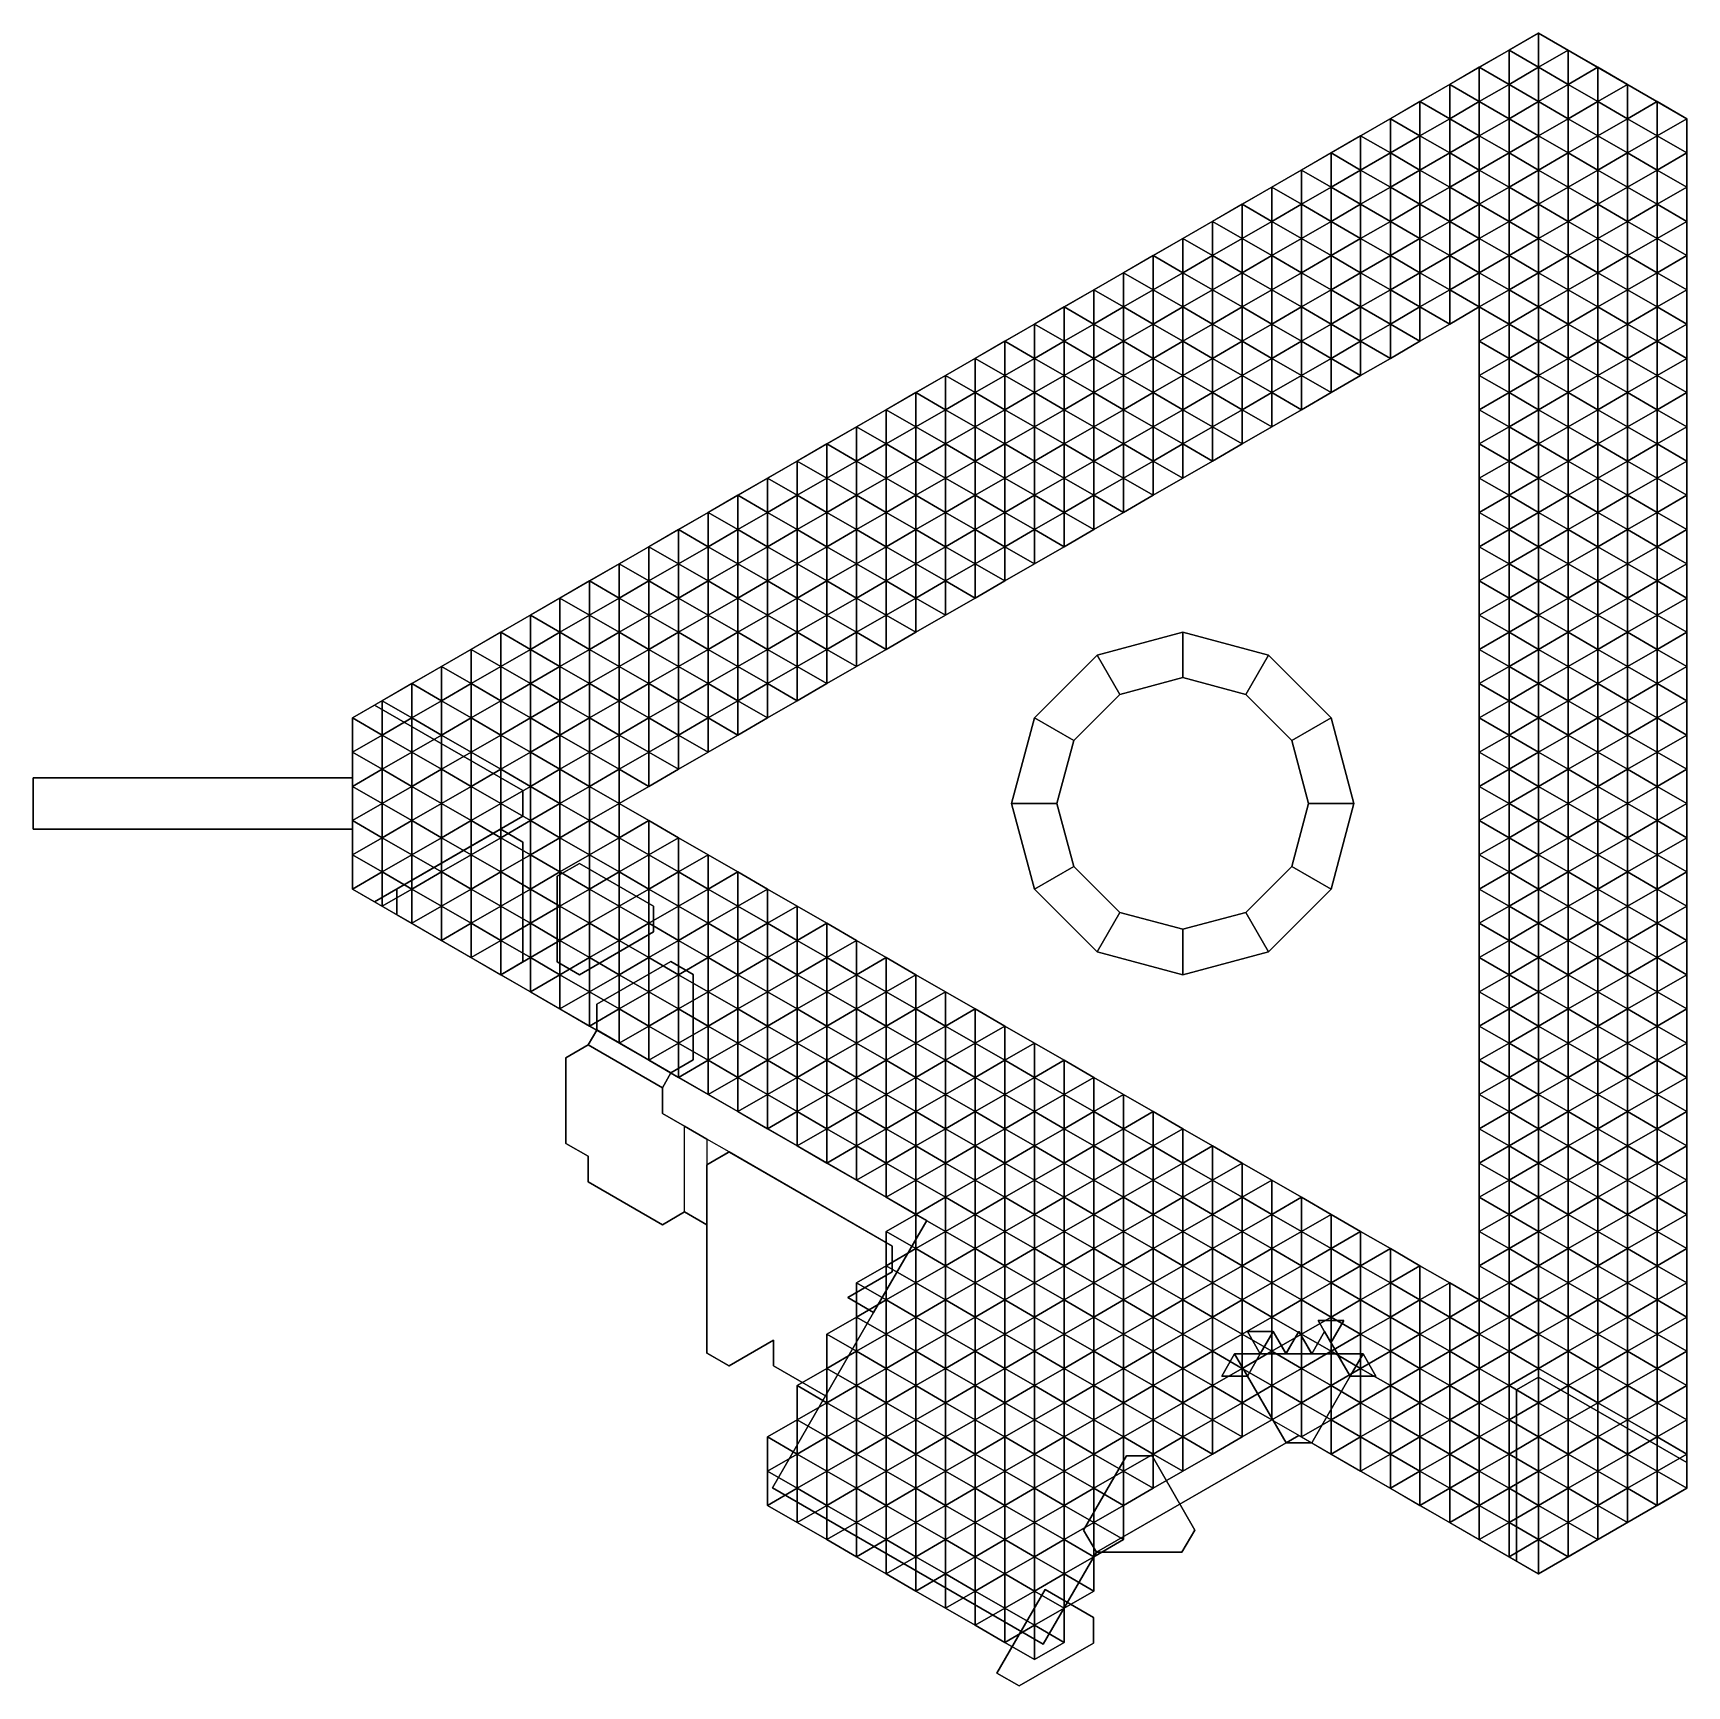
# Model space of a CAD drawing. Extents: x -134 to 59, y -103 to 90.
import ezdxf

# ---------------------------------------------------------------- set-up
doc = ezdxf.new("R2010")
doc.units = 0
for name, color, linetype in [('Mesh (4)', 7, 'CONTINUOUS'), ('Top', 7, 'CONTINUOUS'), ('Triangles', 7, 'CONTINUOUS'), ('Walls', 7, 'CONTINUOUS')]:
    doc.layers.add(name, color=color, linetype=linetype)

msp = doc.modelspace()

# ---------------------------------------------------------------- meshes
at = {"layer": 'Mesh (4)'}
mesh = msp.add_polyface(dxfattribs=at)
corners = [(-77.08, 1.5, 0), (-77.08, 1.5, -2), (-96.99, 10), (-96.99, 10, -2), (-94.4, -11.5), (-94.4, -11.5, -2), (-94.4, 11.5, -2), (-94.4, 11.5), (-96.99, -10), (-96.99, -10, -2), (-77.08, -1.5, -2), (-77.08, -1.5, 0), (-91.8, -13, 2), (-91.8, -13, -2), (-77.08, -18.5, 2), (-77.08, -18.5, -2), (-79.67, -3, 2), (-79.67, -3, -2), (-79.67, -20, -2), (-79.67, -20, 2), (-77.08, -4.5, 2), (-77.08, -4.5, -2), (-91.8, -10, -2), (-91.8, -10, 2), (-61.82, -15, 2), (-61.82, -15, 0), (-73.08, -18.5, 2), (-73.08, -18.5, 0), (-70.48, -7, 2), (-70.48, -7, 0), (-70.48, -20, 0), (-70.48, -20, 2), (-73.08, -8.5, 2), (-73.08, -8.5, 0), (-61.82, -12, 0), (-61.82, -12, 2), (-59.78, -18.46, 4), (-59.78, -18.46, 2), (-68.44, -26.46, 4), (-68.44, -26.46, 2), (-57.18, -29.96, 4), (-57.18, -29.96, 2), (-68.44, -23.46, 2), (-68.44, -23.46, 4), (-59.78, -31.46, 4), (-59.78, -31.46, 2), (-57.18, -19.96, 2), (-57.18, -19.96, 4), (0, 20), (-10, 17.32), (-17.32, 10), (-20, 0), (-17.32, -10), (-10, -17.32), (0, -20), (10, -17.32), (17.32, -10), (20, 0), (17.32, 10), (10, 17.32), (0, 20, 8), (-10, 17.32, 8), (-17.32, 10, 8), (-20, 0, 8), (-17.32, -10, 8), (-10, -17.32, 8), (0, -20, 8), (10, -17.32, 8), (17.32, -10, 8), (20, 0, 8), (17.32, 10, 8), (10, 17.32, 8), (0, 14.7), (-7.35, 12.73), (-12.73, 7.35), (-14.7, 0), (-12.73, -7.35), (-7.35, -12.73), (0, -14.7), (7.35, -12.73), (12.73, -7.35), (14.7, 0), (12.73, 7.35), (7.35, 12.73), (0, 14.7, -11), (-7.35, 12.73, -11), (-12.73, 7.35, -11), (-14.7, 0, -11), (-12.73, -7.35, -11), (-7.35, -12.73, -11), (0, -14.7, -11), (7.35, -12.73, -11), (12.73, -7.35, -11), (14.7, 0, -11), (12.73, 7.35, -11), (7.35, 12.73, -11), (38.97, -68.5, -5.4), (38.97, -68.5, -7.4), (41.57, -90, -5.4), (41.57, -90, -7.4), (58.89, -77, -5.4), (58.89, -77, -7.4), (38.97, -88.5, -7.4), (38.97, -88.5, -5.4), (58.89, -80, -5.4), (58.89, -80, -7.4), (41.57, -67, -7.4), (41.57, -67, -5.4), (19.56, -66.9, 2), (19.56, -66.9, 0), (12.06, -74.69, 2), (12.06, -74.69, 0), (9.06, -64.3, 2), (9.06, -64.3, 0), (15.06, -74.69, 0), (15.06, -74.69, 2), (7.56, -66.9, 2), (7.56, -66.9, 0), (18.06, -64.3, 0), (18.06, -64.3, 2), (-10.44, -98.09, 2), (-10.44, -98.09, 0), (-21.7, -101.59, 2), (-21.7, -101.59, 0), (-19.1, -103.09, 0), (-19.1, -103.09, 2), (-10.44, -95.09, 0), (-10.44, -95.09, 2), (-16.07, -91.84, 0), (-16.07, -91.84, 2), (-11.59, -84.88, 4), (-11.59, -84.88, 2), (-3.59, -76.22, 4), (-3.59, -76.22, 2), (-0.09, -87.48, 4), (-0.09, -87.48, 2), (-6.59, -76.22, 2), (-6.59, -76.22, 4), (1.41, -84.88, 4), (1.41, -84.88, 2), (-10.09, -87.48, 2), (-10.09, -87.48, 4), (6.06, -64.3, 0), (9.06, -64.3, 0), (7.56, -66.9, 0), (12.06, -64.3, 0), (9.06, -64.3, 0), (10.56, -61.7, 0), (15.06, -64.3, 0), (12.06, -64.3, 0), (13.56, -61.7, 0), (18.06, -64.3, 0), (15.06, -64.3, 0), (16.56, -61.7, 0), (6.05, -64.3, -4.97), (9.05, -64.3, -4.97), (7.55, -66.9, -4.97), (12.06, -64.3, -6.67), (9.06, -64.3, -6.67), (10.56, -61.7, -6.67), (15.06, -64.3, -6.1), (12.06, -64.3, -6.1), (13.56, -61.7, -6.1), (18.06, -64.3, -4.42), (15.06, -64.3, -4.42), (16.56, -61.7, -4.42), (18.05, -64.3, -6.04), (21.05, -64.3, -6.04), (19.55, -66.9, -6.04), (6.06, -64.3, 0), (4.56, -66.9, 0), (7.56, -66.9, 0), (6.06, -64.3, -2.49), (4.56, -66.9, -2.49), (7.56, -66.9, -2.49), (7.56, -61.7, 0), (9.06, -64.3, 0), (10.56, -61.7, 0), (7.56, -61.7, -2.37), (9.06, -64.3, -2.37), (10.56, -61.7, -2.37), (17.31, -63, 0), (18.81, -60.4, 0), (15.81, -60.4, 0), (17.31, -63, -7.4), (18.81, -60.4, -7.4), (15.81, -60.4, -7.4), (6.06, -64.3, 2), (9.06, -64.3, 2), (7.56, -66.9, 2), (12.06, -64.3, 2), (10.56, -61.7, 2), (15.06, -64.3, 2), (12.06, -64.3, 2), (13.56, -61.7, 2), (18.06, -64.3, 2), (15.06, -64.3, 2), (16.56, -61.7, 2), (9.06, -64.3, 12.63), (6.06, -64.3, 12.63), (7.56, -66.9, 12.63), (9.05, -64.3, 12.33), (12.05, -64.3, 12.33), (10.55, -61.7, 12.33), (12.05, -64.3, 14.05), (15.05, -64.3, 14.06), (13.55, -61.7, 14.06), (15.06, -64.3, 11.42), (18.06, -64.3, 11.42), (16.56, -61.7, 11.42), (6.06, -64.3, 2), (4.56, -66.9, 2), (7.56, -66.9, 2), (4.56, -66.9, 17.32), (6.06, -64.3, 17.32), (7.56, -66.9, 17.32), (7.56, -61.7, 2), (9.06, -64.3, 8.43), (7.56, -61.7, 8.43), (10.56, -61.7, 8.43), (17.31, -63, 2), (18.81, -60.4, 2), (15.81, -60.4, 2), (18.81, -60.4, 6.71), (17.31, -63, 6.71), (15.81, -60.4, 6.71), (18.06, -64.3, 0), (21.06, -64.3, 0), (19.56, -66.9, 0), (18.05, -64.3, -6.04), (21.05, -64.3, -6.04), (19.55, -66.9, -6.04), (18.06, -64.3, 2), (21.06, -64.3, 2), (19.56, -66.9, 2), (21.06, -64.3, 9.36), (18.06, -64.3, 9.36), (19.56, -66.9, 9.36), (22.56, -66.9, 0), (21.06, -64.3, 0), (19.56, -66.9, 0), (22.56, -66.9, -3.49), (21.06, -64.3, -3.49), (19.56, -66.9, -3.49), (22.56, -66.9, 2), (21.06, -64.3, 2), (19.56, -66.9, 2), (21.06, -64.3, 12.41), (22.56, -66.9, 12.41), (19.56, -66.9, 12.41)]
mesh.append_faces([[corners[k] for k in face] for face in [(222, 221, 223, 225), (7, 2, 3, 6), (2, 8, 9, 3), (8, 4, 5, 9), (224, 220, 222, 225), (4, 11, 10, 5), (224, 223, 221, 220), (12, 19, 18, 13), (19, 14, 15, 18), (20, 16, 17, 21), (23, 12, 13, 22), (16, 23, 22, 17), (30, 31, 24, 25), (27, 26, 31, 30), (33, 32, 26, 27), (29, 28, 32, 33), (25, 24, 35, 34), (34, 35, 28, 29), (183, 182, 221, 222), (36, 43, 42, 37), (43, 38, 39, 42), (38, 44, 45, 39), (44, 40, 41, 45), (181, 183, 222, 220), (40, 47, 46, 41), (219, 191, 188, 217), (61, 49, 48, 60), (62, 50, 49, 61), (63, 51, 50, 62), (64, 52, 51, 63), (65, 53, 52, 64), (66, 54, 53, 65), (67, 55, 54, 66), (68, 56, 55, 67), (69, 57, 56, 68), (70, 58, 57, 69), (71, 59, 58, 70), (60, 48, 59, 71), (48, 72, 83, 59), (216, 191, 219, 218), (50, 74, 73, 49), (51, 75, 74, 50), (217, 188, 216, 218), (53, 77, 76, 52), (54, 78, 77, 53), (56, 80, 79, 55), (57, 81, 80, 56), (59, 83, 82, 58), (72, 84, 95, 83), (73, 85, 84, 72), (74, 86, 85, 73), (75, 87, 86, 74), (76, 88, 87, 75), (77, 89, 88, 76), (78, 90, 89, 77), (79, 91, 90, 78), (80, 92, 91, 79), (81, 93, 92, 80), (82, 94, 93, 81), (83, 95, 94, 82), (96, 103, 102, 97), (103, 98, 99, 102), (98, 104, 105, 99), (104, 100, 101, 105), (107, 96, 97, 106), (100, 107, 106, 101), (177, 176, 188, 191), (175, 177, 191, 216), (214, 213, 211, 210), (171, 170, 211, 212), (210, 211, 170, 169), (171, 212, 210, 169), (197, 209, 207, 196), (121, 120, 127, 126), (196, 207, 208, 195), (122, 123, 128, 129), (204, 193, 194, 206), (139, 138, 132, 133), (194, 192, 205, 206), (201, 188, 191, 203), (191, 190, 202, 203), (168, 167, 166, 166), (165, 164, 163, 163), (162, 161, 160, 160), (159, 158, 157, 157), (156, 155, 154, 154), (156, 154, 142, 144), (189, 200, 198, 188), (157, 158, 146, 145), (189, 187, 199, 200), (162, 160, 148, 150), (160, 161, 149, 148), (199, 187, 188, 198), (165, 163, 151, 153), (173, 174, 172, 172), (196, 152, 153, 197), (171, 174, 173, 170), (179, 180, 178, 178), (197, 153, 151, 195), (193, 149, 150, 194), (194, 150, 148, 192), (185, 186, 184, 184), (181, 184, 186, 183), (188, 146, 147, 191), (183, 186, 185, 182), (191, 147, 145, 190), (142, 143, 188, 187), (188, 143, 144, 189), (189, 144, 142, 187), (145, 146, 188, 190), (185, 184, 181, 182), (207, 209, 208, 208), (176, 177, 180, 179), (148, 149, 193, 192), (178, 175, 176, 179), (204, 206, 205, 205), (177, 175, 178, 180), (151, 152, 196, 195), (173, 172, 169, 170), (201, 203, 202, 202), (172, 174, 171, 169), (198, 200, 199, 199), (152, 164, 165, 153), (164, 152, 151, 163), (149, 161, 162, 150), (159, 147, 146, 158), (145, 147, 159, 157), (143, 155, 156, 144), (201, 202, 190, 188), (143, 142, 154, 155), (134, 135, 140, 141), (204, 205, 192, 193), (140, 131, 130, 141), (138, 139, 135, 134), (137, 136, 133, 132), (137, 130, 131, 136), (127, 129, 128, 126), (208, 209, 197, 195), (122, 125, 124, 123), (120, 121, 124, 125), (112, 113, 118, 119), (118, 109, 108, 119), (116, 117, 113, 112), (215, 213, 214, 214), (211, 213, 215, 212), (111, 117, 116, 110), (212, 215, 214, 210), (115, 114, 111, 110), (115, 108, 109, 114), (188, 176, 175, 216), (219, 217, 218, 218), (82, 81, 57, 58), (79, 78, 54, 55), (76, 75, 51, 52), (73, 72, 48, 49), (46, 47, 36, 37), (221, 182, 181, 220), (225, 223, 224, 224), (15, 14, 20, 21), (10, 11, 0, 1), (1, 0, 7, 6), (234, 237, 235, 233), (231, 229, 226, 228), (233, 227, 228, 234), (234, 228, 226, 232), (235, 237, 236, 236), (226, 227, 233, 232), (227, 230, 231, 228), (227, 226, 229, 230), (235, 236, 232, 233), (236, 237, 234, 232), (247, 249, 246, 245), (238, 241, 243, 240), (240, 239, 245, 246), (238, 240, 246, 244), (249, 247, 248, 248), (245, 239, 238, 244), (243, 242, 239, 240), (241, 238, 239, 242), (244, 248, 247, 245), (246, 249, 248, 244), (243, 241, 242, 242)]])
at = {"layer": 'Top'}
mesh = msp.add_polyface(dxfattribs=at)
corners = [(34.64, 46, 61.97), (38.11, 48, 61.97), (38.11, 44, 61.97), (38.11, 48, 57.32), (34.64, 46, 57.32), (34.64, 50, 57.32), (34.64, 50, 54.73), (38.11, 52, 54.73), (38.11, 48, 54.73), (38.11, 52, 60.65), (34.64, 50, 60.65), (34.64, 54, 60.65), (34.64, 54, 65.18), (38.11, 56, 65.18), (38.11, 52, 65.18), (38.11, 56, 69.65), (34.64, 54, 69.65), (34.64, 58, 69.65), (34.64, 58, 67.95), (38.11, 60, 67.95), (38.11, 56, 67.95), (38.11, 60, 63.78), (34.64, 58, 63.78), (34.64, 62, 63.78), (34.64, 58, 60.32), (31.18, 60, 60.32), (34.64, 62, 60.32), (31.18, 56, 62.77), (27.71, 58, 62.77), (31.18, 60, 62.77), (27.71, 58, 62.77), (31.18, 56, 62.77), (27.71, 54, 62.77), (31.18, 60, 46.67), (34.64, 58, 46.67), (31.18, 56, 46.67), (34.64, 62, 46.67), (34.64, 58, 46.67), (31.18, 60, 46.67), (38.11, 60, 46.67), (38.11, 56, 46.67), (34.64, 58, 46.67), (38.11, 60, 46.67), (34.64, 58, 46.67), (38.11, 56, 46.67), (34.64, 54, 46.67), (38.11, 52, 46.67), (34.64, 54, 46.67), (38.11, 56, 46.67), (34.64, 54, 46.67), (38.11, 52, 46.67), (34.64, 50, 46.67), (38.11, 48, 46.67), (34.64, 50, 46.67), (38.11, 52, 46.67), (34.64, 50, 46.67), (38.11, 48, 46.67), (34.64, 46, 46.67), (38.11, 44, 46.67), (34.64, 46, 46.67), (38.11, 48, 46.67), (38.11, 44, 67), (34.64, 46, 67), (34.64, 46, 46.67), (38.11, 44, 46.67), (31.18, 56, 46.67), (27.71, 54, 46.67), (27.71, 58, 46.67), (31.18, 60, 46.67), (31.18, 56, 46.67), (27.71, 58, 46.67)]
mesh.append_faces([[corners[k] for k in face] for face in [(0, 1, 2, 2), (3, 4, 5, 5), (6, 7, 8, 8), (9, 10, 11, 11), (12, 13, 14, 14), (15, 16, 17, 17), (18, 19, 20, 20), (21, 22, 23, 23), (24, 25, 26, 26), (27, 28, 29, 29), (30, 31, 32, 32), (33, 34, 35, 35), (24, 26, 36, 37), (26, 25, 38, 36), (25, 24, 37, 38), (21, 23, 36, 39), (23, 22, 37, 36), (22, 21, 39, 37), (18, 20, 40, 41), (20, 19, 42, 40), (19, 18, 41, 42), (15, 17, 43, 44), (17, 16, 45, 43), (16, 15, 44, 45), (12, 14, 46, 47), (14, 13, 48, 46), (13, 12, 47, 48), (9, 11, 49, 50), (11, 10, 51, 49), (10, 9, 50, 51), (6, 8, 52, 53), (8, 7, 54, 52), (7, 6, 53, 54), (3, 5, 55, 56), (5, 4, 57, 55), (4, 3, 56, 57), (0, 2, 58, 59), (2, 1, 60, 58), (1, 0, 59, 60), (61, 62, 63, 64), (32, 31, 65, 66), (31, 30, 67, 65), (27, 29, 68, 69), (29, 28, 70, 68), (28, 27, 69, 70)]])
mesh = msp.add_polyface(dxfattribs=at)
corners = [(27.71, 54, 65.96), (24.25, 56, 65.96), (27.71, 58, 65.96), (24.25, 56, 65.36), (27.71, 54, 65.36), (24.25, 52, 65.36), (24.25, 52, 65.97), (20.78, 54, 65.97), (24.25, 56, 65.97), (20.78, 54, 63.29), (24.25, 52, 63.29), (20.78, 50, 63.29), (20.78, 50, 56.97), (17.32, 52, 56.97), (20.78, 54, 56.97), (17.32, 52, 53.08), (20.78, 50, 53.08), (17.32, 48, 53.08), (17.32, 48, 53.18), (13.86, 50, 53.18), (17.32, 52, 53.18), (13.86, 50, 56.13), (17.32, 48, 56.13), (13.86, 46, 56.13), (13.86, 46, 57.8), (10.39, 48, 57.8), (13.86, 50, 57.8), (10.39, 48, 57.29), (13.86, 46, 57.29), (10.39, 44, 57.29), (10.39, 44, 59.28), (6.93, 46, 59.28), (10.39, 48, 59.28), (10.39, 48, 46.67), (10.39, 44, 46.67), (6.93, 46, 46.67), (10.39, 44, 46.67), (10.39, 48, 46.67), (13.86, 46, 46.67), (13.86, 50, 46.67), (13.86, 46, 46.67), (10.39, 48, 46.67), (13.86, 46, 46.67), (13.86, 50, 46.67), (17.32, 48, 46.67), (17.32, 52, 46.67), (17.32, 48, 46.67), (13.86, 50, 46.67), (17.32, 48, 46.67), (17.32, 52, 46.67), (20.78, 50, 46.67), (20.78, 54, 46.67), (20.78, 50, 46.67), (17.32, 52, 46.67), (20.78, 50, 46.67), (20.78, 54, 46.67), (24.25, 52, 46.67), (24.25, 56, 46.67), (24.25, 52, 46.67), (20.78, 54, 46.67), (24.25, 52, 46.67), (24.25, 56, 46.67), (27.71, 54, 46.67), (27.71, 58, 46.67), (27.71, 54, 46.67), (24.25, 56, 46.67), (27.71, 58, 62.77), (27.71, 54, 62.77), (27.71, 54, 46.67), (27.71, 58, 46.67)]
mesh.append_faces([[corners[k] for k in face] for face in [(0, 1, 2, 2), (3, 4, 5, 5), (6, 7, 8, 8), (9, 10, 11, 11), (12, 13, 14, 14), (15, 16, 17, 17), (18, 19, 20, 20), (21, 22, 23, 23), (24, 25, 26, 26), (27, 28, 29, 29), (30, 31, 32, 32), (30, 32, 33, 34), (32, 31, 35, 33), (31, 30, 34, 35), (27, 29, 36, 37), (29, 28, 38, 36), (28, 27, 37, 38), (24, 26, 39, 40), (26, 25, 41, 39), (25, 24, 40, 41), (21, 23, 42, 43), (23, 22, 44, 42), (22, 21, 43, 44), (18, 20, 45, 46), (20, 19, 47, 45), (19, 18, 46, 47), (15, 17, 48, 49), (17, 16, 50, 48), (16, 15, 49, 50), (12, 14, 51, 52), (14, 13, 53, 51), (13, 12, 52, 53), (9, 11, 54, 55), (11, 10, 56, 54), (10, 9, 55, 56), (6, 8, 57, 58), (8, 7, 59, 57), (7, 6, 58, 59), (3, 5, 60, 61), (5, 4, 62, 60), (4, 3, 61, 62), (0, 2, 63, 64), (2, 1, 65, 63), (1, 0, 64, 65), (66, 67, 68, 69)]])
mesh = msp.add_polyface(dxfattribs=at)
corners = [(6.93, 46, 59.05), (10.39, 44, 59.05), (6.93, 42, 59.05), (6.93, 42, 58.2), (3.46, 44, 58.2), (6.93, 46, 58.2), (3.46, 44, 56.24), (6.93, 42, 56.24), (3.46, 40, 56.24), (3.46, 40, 58.02), (0, 42, 58.02), (3.46, 44, 58.02), (0, 42, 60.19), (3.46, 40, 60.19), (0, 38, 60.19), (0, 38, 64.83), (-3.46, 40, 64.83), (0, 42, 64.83), (-3.46, 40, 61.91), (0, 38, 61.91), (-3.46, 36, 61.91), (-3.46, 36, 61.86), (-6.93, 38, 61.86), (-3.46, 40, 61.86), (-6.93, 38, 56.57), (-3.46, 36, 56.57), (-6.93, 34, 56.57), (-6.93, 34, 57.63), (-10.39, 36, 57.63), (-6.93, 38, 57.63), (-10.39, 36, 59.96), (-6.93, 34, 59.96), (-10.39, 32, 59.96), (-10.39, 32, 61.52), (-10.39, 36, 61.52), (-10.39, 36, 46.67), (-10.39, 32, 46.67), (-10.39, 32, 46.67), (-10.39, 36, 46.67), (-6.93, 34, 46.67), (-6.93, 38, 46.67), (-6.93, 34, 46.67), (-10.39, 36, 46.67), (-6.93, 34, 46.67), (-6.93, 38, 46.67), (-3.46, 36, 46.67), (-3.46, 40, 46.67), (-3.46, 36, 46.67), (-6.93, 38, 46.67), (-3.46, 36, 46.67), (-3.46, 40, 46.67), (0, 38, 46.67), (0, 42, 46.67), (0, 38, 46.67), (-3.46, 40, 46.67), (0, 38, 46.67), (0, 42, 46.67), (3.46, 40, 46.67), (3.46, 44, 46.67), (3.46, 40, 46.67), (0, 42, 46.67), (3.46, 40, 46.67), (3.46, 44, 46.67), (6.93, 42, 46.67), (6.93, 46, 46.67), (6.93, 42, 46.67), (3.46, 44, 46.67), (6.93, 42, 46.67), (6.93, 46, 46.67), (10.39, 44, 46.67)]
mesh.append_faces([[corners[k] for k in face] for face in [(0, 1, 2, 2), (3, 4, 5, 5), (6, 7, 8, 8), (9, 10, 11, 11), (12, 13, 14, 14), (15, 16, 17, 17), (18, 19, 20, 20), (21, 22, 23, 23), (24, 25, 26, 26), (27, 28, 29, 29), (30, 31, 32, 32), (33, 34, 35, 36), (30, 32, 37, 38), (32, 31, 39, 37), (31, 30, 38, 39), (27, 29, 40, 41), (29, 28, 42, 40), (28, 27, 41, 42), (24, 26, 43, 44), (26, 25, 45, 43), (25, 24, 44, 45), (21, 23, 46, 47), (23, 22, 48, 46), (22, 21, 47, 48), (18, 20, 49, 50), (20, 19, 51, 49), (19, 18, 50, 51), (15, 17, 52, 53), (17, 16, 54, 52), (16, 15, 53, 54), (12, 14, 55, 56), (14, 13, 57, 55), (13, 12, 56, 57), (9, 11, 58, 59), (11, 10, 60, 58), (10, 9, 59, 60), (6, 8, 61, 62), (8, 7, 63, 61), (7, 6, 62, 63), (3, 5, 64, 65), (5, 4, 66, 64), (4, 3, 65, 66), (0, 2, 67, 68), (2, 1, 69, 67), (1, 0, 68, 69)]])
mesh = msp.add_polyface(dxfattribs=at)
corners = [(34.64, 26, 67.68), (38.11, 28, 67.68), (38.11, 24, 67.68), (34.64, 34, 54.77), (38.11, 36, 54.77), (38.11, 32, 54.77), (38.11, 36, 60.16), (34.64, 34, 60.16), (34.64, 38, 60.16), (34.64, 38, 65.55), (38.11, 40, 65.55), (38.11, 36, 65.55), (38.11, 40, 69.54), (34.64, 38, 69.54), (34.64, 42, 69.54), (34.64, 42, 69.33), (38.11, 44, 69.33), (38.11, 40, 69.33), (38.11, 44, 67), (34.64, 42, 67), (34.64, 46, 67), (38.11, 24, 69.3), (34.64, 22, 69.3), (34.64, 26, 69.3), (38.11, 28, 63.66), (34.64, 26, 63.66), (34.64, 30, 63.66), (34.64, 30, 58.46), (38.11, 32, 58.46), (38.11, 28, 58.46), (38.11, 32, 55.81), (34.64, 30, 55.81), (34.64, 34, 55.81), (34.64, 34, 46.67), (38.11, 32, 46.67), (34.64, 30, 46.67), (38.11, 28, 46.67), (34.64, 30, 46.67), (38.11, 32, 46.67), (34.64, 30, 46.67), (38.11, 28, 46.67), (34.64, 26, 46.67), (34.64, 26, 46.67), (38.11, 24, 46.67), (34.64, 22, 46.67), (38.11, 20, 65.06), (38.11, 24, 65.06), (38.11, 24, 46.67), (38.11, 20, 46.67), (34.64, 22, 65.06), (34.64, 22, 46.67), (34.64, 42, 46.67), (34.64, 46, 46.67), (38.11, 44, 46.67), (38.11, 40, 46.67), (34.64, 42, 46.67), (38.11, 44, 46.67), (34.64, 42, 46.67), (38.11, 40, 46.67), (34.64, 38, 46.67), (38.11, 36, 46.67), (34.64, 38, 46.67), (38.11, 40, 46.67), (34.64, 38, 46.67), (38.11, 36, 46.67), (34.64, 34, 46.67), (38.11, 32, 46.67), (34.64, 34, 46.67), (38.11, 36, 46.67), (38.11, 24, 46.67), (34.64, 26, 46.67), (38.11, 28, 46.67)]
mesh.append_faces([[corners[k] for k in face] for face in [(0, 1, 2, 2), (3, 4, 5, 5), (6, 7, 8, 8), (9, 10, 11, 11), (12, 13, 14, 14), (15, 16, 17, 17), (18, 19, 20, 20), (21, 22, 23, 23), (24, 25, 26, 26), (27, 28, 29, 29), (30, 31, 32, 32), (30, 32, 33, 34), (32, 31, 35, 33), (31, 30, 34, 35), (27, 29, 36, 37), (29, 28, 38, 36), (28, 27, 37, 38), (24, 26, 39, 40), (26, 25, 41, 39), (25, 24, 40, 41), (21, 23, 42, 43), (23, 22, 44, 42), (22, 21, 43, 44), (45, 46, 47, 48), (46, 49, 50, 47), (20, 19, 51, 52), (19, 18, 53, 51), (15, 17, 54, 55), (17, 16, 56, 54), (16, 15, 55, 56), (12, 14, 57, 58), (14, 13, 59, 57), (13, 12, 58, 59), (9, 11, 60, 61), (11, 10, 62, 60), (10, 9, 61, 62), (6, 8, 63, 64), (8, 7, 65, 63), (7, 6, 64, 65), (3, 5, 66, 67), (5, 4, 68, 66), (4, 3, 67, 68), (0, 2, 69, 70), (2, 1, 71, 69), (1, 0, 70, 71)]])
mesh = msp.add_polyface(dxfattribs=at)
corners = [(-10.39, 32, 61.52), (-13.86, 34, 61.52), (-10.39, 36, 61.52), (-13.86, 34, 62.43), (-10.39, 32, 62.43), (-13.86, 30, 62.43), (-13.86, 30, 57.61), (-17.32, 32, 57.61), (-13.86, 34, 57.61), (-17.32, 32, 57.41), (-13.86, 30, 57.41), (-17.32, 28, 57.41), (-17.32, 28, 57.24), (-20.78, 30, 57.24), (-17.32, 32, 57.24), (-20.78, 30, 60.35), (-17.32, 28, 60.35), (-20.78, 26, 60.35), (-20.78, 26, 64.26), (-24.25, 28, 64.26), (-20.78, 30, 64.26), (-24.25, 28, 67.56), (-20.78, 26, 67.56), (-24.25, 24, 67.56), (-24.25, 24, 67.61), (-27.71, 26, 67.61), (-24.25, 28, 67.61), (-27.71, 26, 64.42), (-24.25, 24, 64.42), (-27.71, 22, 64.42), (-27.71, 22, 61.34), (-31.18, 24, 61.34), (-27.71, 26, 61.34), (-31.18, 20, 59.34), (-27.71, 22, 59.34), (-27.71, 22, 46.67), (-31.18, 20, 46.67), (-31.18, 24, 59.34), (-31.18, 24, 46.67), (-27.71, 26, 46.67), (-27.71, 22, 46.67), (-31.18, 24, 46.67), (-27.71, 22, 46.67), (-27.71, 26, 46.67), (-24.25, 24, 46.67), (-24.25, 28, 46.67), (-24.25, 24, 46.67), (-27.71, 26, 46.67), (-24.25, 24, 46.67), (-24.25, 28, 46.67), (-20.78, 26, 46.67), (-20.78, 30, 46.67), (-20.78, 26, 46.67), (-24.25, 28, 46.67), (-20.78, 26, 46.67), (-20.78, 30, 46.67), (-17.32, 28, 46.67), (-17.32, 32, 46.67), (-17.32, 28, 46.67), (-20.78, 30, 46.67), (-17.32, 28, 46.67), (-17.32, 32, 46.67), (-13.86, 30, 46.67), (-13.86, 34, 46.67), (-13.86, 30, 46.67), (-17.32, 32, 46.67), (-13.86, 30, 46.67), (-13.86, 34, 46.67), (-10.39, 32, 46.67), (-13.86, 34, 46.67), (-10.39, 36, 46.67), (-10.39, 32, 46.67)]
mesh.append_faces([[corners[k] for k in face] for face in [(0, 1, 2, 2), (3, 4, 5, 5), (6, 7, 8, 8), (9, 10, 11, 11), (12, 13, 14, 14), (15, 16, 17, 17), (18, 19, 20, 20), (21, 22, 23, 23), (24, 25, 26, 26), (27, 28, 29, 29), (30, 31, 32, 32), (33, 34, 35, 36), (34, 37, 38, 35), (30, 32, 39, 40), (32, 31, 41, 39), (31, 30, 40, 41), (27, 29, 42, 43), (29, 28, 44, 42), (28, 27, 43, 44), (24, 26, 45, 46), (26, 25, 47, 45), (25, 24, 46, 47), (21, 23, 48, 49), (23, 22, 50, 48), (22, 21, 49, 50), (18, 20, 51, 52), (20, 19, 53, 51), (19, 18, 52, 53), (15, 17, 54, 55), (17, 16, 56, 54), (16, 15, 55, 56), (12, 14, 57, 58), (14, 13, 59, 57), (13, 12, 58, 59), (9, 11, 60, 61), (11, 10, 62, 60), (10, 9, 61, 62), (6, 8, 63, 64), (8, 7, 65, 63), (7, 6, 64, 65), (3, 5, 66, 67), (5, 4, 68, 66), (4, 3, 67, 68), (2, 1, 69, 70), (1, 0, 71, 69)]])
mesh = msp.add_polyface(dxfattribs=at)
corners = [(-31.18, 24, 59.34), (-27.71, 22, 59.34), (-31.18, 20, 59.34), (-31.18, 20, 58.58), (-34.64, 22, 58.58), (-31.18, 24, 58.58), (-34.64, 22, 58.38), (-31.18, 20, 58.38), (-34.64, 18, 58.38), (-34.64, 18, 61.86), (-38.11, 20, 61.86), (-34.64, 22, 61.86), (-38.11, 20, 63.52), (-34.64, 18, 63.52), (-38.11, 16, 63.52), (-38.11, 16, 63.42), (-41.57, 18, 63.42), (-38.11, 20, 63.42), (-41.57, 18, 61.8), (-38.11, 16, 61.8), (-41.57, 14, 61.8), (-41.57, 14, 60.21), (-45.03, 16, 60.21), (-41.57, 18, 60.21), (-45.03, 16, 59.04), (-41.57, 14, 59.04), (-45.03, 12, 59.04), (-45.03, 12, 59.11), (-48.5, 14, 59.11), (-45.03, 16, 59.11), (-48.5, 14, 59.88), (-45.03, 12, 59.88), (-48.5, 10, 59.88), (-48.5, 10, 65.44), (-51.96, 12, 65.44), (-48.5, 14, 65.44), (-48.5, 14, 46.67), (-48.5, 10, 46.67), (-51.96, 12, 46.67), (-48.5, 10, 46.67), (-48.5, 14, 46.67), (-45.03, 12, 46.67), (-45.03, 16, 46.67), (-45.03, 12, 46.67), (-48.5, 14, 46.67), (-45.03, 12, 46.67), (-45.03, 16, 46.67), (-41.57, 14, 46.67), (-41.57, 18, 46.67), (-41.57, 14, 46.67), (-45.03, 16, 46.67), (-41.57, 14, 46.67), (-41.57, 18, 46.67), (-38.11, 16, 46.67), (-38.11, 20, 46.67), (-38.11, 16, 46.67), (-41.57, 18, 46.67), (-38.11, 16, 46.67), (-38.11, 20, 46.67), (-34.64, 18, 46.67), (-34.64, 22, 46.67), (-34.64, 18, 46.67), (-38.11, 20, 46.67), (-34.64, 18, 46.67), (-34.64, 22, 46.67), (-31.18, 20, 46.67), (-31.18, 24, 46.67), (-31.18, 20, 46.67), (-34.64, 22, 46.67), (-31.18, 20, 46.67), (-31.18, 24, 46.67)]
mesh.append_faces([[corners[k] for k in face] for face in [(0, 1, 2, 2), (3, 4, 5, 5), (6, 7, 8, 8), (9, 10, 11, 11), (12, 13, 14, 14), (15, 16, 17, 17), (18, 19, 20, 20), (21, 22, 23, 23), (24, 25, 26, 26), (27, 28, 29, 29), (30, 31, 32, 32), (33, 34, 35, 35), (33, 35, 36, 37), (34, 33, 37, 38), (30, 32, 39, 40), (32, 31, 41, 39), (31, 30, 40, 41), (27, 29, 42, 43), (29, 28, 44, 42), (28, 27, 43, 44), (24, 26, 45, 46), (26, 25, 47, 45), (25, 24, 46, 47), (21, 23, 48, 49), (23, 22, 50, 48), (22, 21, 49, 50), (18, 20, 51, 52), (20, 19, 53, 51), (19, 18, 52, 53), (15, 17, 54, 55), (17, 16, 56, 54), (16, 15, 55, 56), (12, 14, 57, 58), (14, 13, 59, 57), (13, 12, 58, 59), (9, 11, 60, 61), (11, 10, 62, 60), (10, 9, 61, 62), (6, 8, 63, 64), (8, 7, 65, 63), (7, 6, 64, 65), (3, 5, 66, 67), (5, 4, 68, 66), (4, 3, 67, 68), (0, 2, 69, 70)]])
mesh = msp.add_polyface(dxfattribs=at)
corners = [(34.64, 10, 68.67), (38.11, 12, 68.67), (38.11, 8, 68.67), (38.11, 12, 66.53), (34.64, 10, 66.53), (34.64, 14, 66.53), (34.64, 14, 61.04), (38.11, 16, 61.04), (38.11, 12, 61.04), (38.11, 16, 57.24), (34.64, 14, 57.24), (34.64, 18, 57.24), (34.64, 18, 54.54), (38.11, 20, 54.54), (38.11, 16, 54.54), (34.64, 2, 55.37), (38.11, 4, 55.37), (38.11, 0, 55.37), (38.11, 8, 69.11), (34.64, 6, 69.11), (34.64, 10, 69.11), (38.11, 20, 60.76), (34.64, 18, 60.76), (34.64, 22, 60.76), (34.64, 22, 65.06), (38.11, 24, 65.06), (38.11, 20, 65.06), (38.11, 4, 60.18), (34.64, 2, 60.18), (34.64, 6, 60.18), (34.64, 6, 65.64), (38.11, 8, 65.64), (38.11, 4, 65.64), (38.11, 0, 55.82), (34.64, -2, 55.82), (34.64, 2, 55.82), (34.64, 2, 46.67), (38.11, 0, 46.67), (34.64, -2, 46.67), (38.11, 4, 46.67), (34.64, 6, 46.67), (38.11, 8, 46.67), (34.64, 6, 46.67), (38.11, 4, 46.67), (34.64, 2, 46.67), (38.11, 20, 46.67), (34.64, 22, 46.67), (34.64, 22, 46.67), (38.11, 20, 46.67), (34.64, 18, 46.67), (34.64, 10, 46.67), (38.11, 8, 46.67), (34.64, 6, 46.67), (38.11, 0, 46.67), (34.64, 2, 46.67), (38.11, 4, 46.67), (38.11, 16, 46.67), (34.64, 18, 46.67), (38.11, 20, 46.67), (34.64, 18, 46.67), (38.11, 16, 46.67), (34.64, 14, 46.67), (38.11, 12, 46.67), (34.64, 14, 46.67), (38.11, 16, 46.67), (34.64, 14, 46.67), (38.11, 12, 46.67), (34.64, 10, 46.67), (38.11, 8, 46.67), (34.64, 10, 46.67), (38.11, 12, 46.67)]
mesh.append_faces([[corners[k] for k in face] for face in [(0, 1, 2, 2), (3, 4, 5, 5), (6, 7, 8, 8), (9, 10, 11, 11), (12, 13, 14, 14), (15, 16, 17, 17), (18, 19, 20, 20), (21, 22, 23, 23), (24, 25, 26, 26), (27, 28, 29, 29), (30, 31, 32, 32), (33, 34, 35, 35), (33, 35, 36, 37), (35, 34, 38, 36), (30, 32, 39, 40), (32, 31, 41, 39), (31, 30, 40, 41), (27, 29, 42, 43), (29, 28, 44, 42), (28, 27, 43, 44), (24, 26, 45, 46), (21, 23, 47, 48), (23, 22, 49, 47), (22, 21, 48, 49), (18, 20, 50, 51), (20, 19, 52, 50), (19, 18, 51, 52), (15, 17, 53, 54), (17, 16, 55, 53), (16, 15, 54, 55), (12, 14, 56, 57), (14, 13, 58, 56), (13, 12, 57, 58), (9, 11, 59, 60), (11, 10, 61, 59), (10, 9, 60, 61), (6, 8, 62, 63), (8, 7, 64, 62), (7, 6, 63, 64), (3, 5, 65, 66), (5, 4, 67, 65), (4, 3, 66, 67), (0, 2, 68, 69), (2, 1, 70, 68), (1, 0, 69, 70)]])
mesh = msp.add_polyface(dxfattribs=at)
corners = [(-51.96, 12, 64.84), (-48.5, 10, 64.84), (-51.96, 8, 64.84), (-51.96, 8, 64.74), (-55.43, 10, 64.74), (-51.96, 12, 64.74), (-55.43, 10, 61.1), (-51.96, 8, 61.1), (-55.43, 6, 61.1), (-55.43, 6, 62.86), (-58.89, 8, 62.86), (-55.43, 10, 62.86), (-58.89, 8, 62.77), (-55.43, 6, 62.77), (-58.89, 4, 62.77), (-58.89, 4, 61.76), (-62.35, 6, 61.76), (-58.89, 8, 61.76), (-62.35, 6, 60.89), (-58.89, 4, 60.89), (-62.35, 2, 60.89), (-62.35, 2, 62.21), (-65.82, 4, 62.21), (-62.35, 6, 62.21), (-65.82, 4, 62.21), (-62.35, 2, 62.21), (-65.82, 0, 62.21), (-65.82, 0, 62.12), (-69.28, 2, 62.12), (-65.82, 4, 62.12), (-69.28, 2, 62.16), (-65.82, 0, 62.16), (-69.28, -2, 62.16), (-69.28, -2, 46.67), (-69.28, 2, 46.67), (-65.82, 0, 46.67), (-65.82, 4, 46.67), (-65.82, 0, 46.67), (-69.28, 2, 46.67), (-65.82, 0, 46.67), (-65.82, 4, 46.67), (-62.35, 2, 46.67), (-62.35, 6, 46.67), (-62.35, 2, 46.67), (-65.82, 4, 46.67), (-62.35, 2, 46.67), (-62.35, 6, 46.67), (-58.89, 4, 46.67), (-58.89, 8, 46.67), (-58.89, 4, 46.67), (-62.35, 6, 46.67), (-58.89, 4, 46.67), (-58.89, 8, 46.67), (-55.43, 6, 46.67), (-55.43, 10, 46.67), (-55.43, 6, 46.67), (-58.89, 8, 46.67), (-55.43, 6, 46.67), (-55.43, 10, 46.67), (-51.96, 8, 46.67), (-51.96, 12, 46.67), (-51.96, 8, 46.67), (-55.43, 10, 46.67), (-51.96, 8, 46.67), (-51.96, 12, 46.67), (-48.5, 10, 46.67), (-48.5, 14, 65.44), (-51.96, 12, 65.44), (-51.96, 12, 46.67), (-48.5, 14, 46.67)]
mesh.append_faces([[corners[k] for k in face] for face in [(0, 1, 2, 2), (3, 4, 5, 5), (6, 7, 8, 8), (9, 10, 11, 11), (12, 13, 14, 14), (15, 16, 17, 17), (18, 19, 20, 20), (21, 22, 23, 23), (24, 25, 26, 26), (27, 28, 29, 29), (30, 31, 32, 32), (30, 32, 33, 34), (31, 30, 34, 35), (27, 29, 36, 37), (29, 28, 38, 36), (28, 27, 37, 38), (24, 26, 39, 40), (26, 25, 41, 39), (25, 24, 40, 41), (21, 23, 42, 43), (23, 22, 44, 42), (22, 21, 43, 44), (18, 20, 45, 46), (20, 19, 47, 45), (19, 18, 46, 47), (15, 17, 48, 49), (17, 16, 50, 48), (16, 15, 49, 50), (12, 14, 51, 52), (14, 13, 53, 51), (13, 12, 52, 53), (9, 11, 54, 55), (11, 10, 56, 54), (10, 9, 55, 56), (6, 8, 57, 58), (8, 7, 59, 57), (7, 6, 58, 59), (3, 5, 60, 61), (5, 4, 62, 60), (4, 3, 61, 62), (0, 2, 63, 64), (2, 1, 65, 63), (1, 0, 64, 65), (66, 67, 68, 69)]])
mesh = msp.add_polyface(dxfattribs=at)
corners = [(-62.35, -2, 57.57), (-62.35, -6, 57.57), (-65.82, -4, 57.57), (-55.43, -6, 63.27), (-55.43, -10, 63.27), (-58.89, -8, 63.27), (-55.43, -10, 61.07), (-55.43, -6, 61.07), (-51.96, -8, 61.07), (-51.96, -8, 60.03), (-51.96, -12, 60.03), (-55.43, -10, 60.03), (-51.96, -12, 60.52), (-51.96, -8, 60.52), (-48.5, -10, 60.52), (-48.5, -10, 59.64), (-48.5, -14, 59.64), (-51.96, -12, 59.64), (-65.82, -4, 56.97), (-65.82, 0, 56.97), (-62.35, -2, 56.97), (-65.82, 0, 60.07), (-65.82, -4, 60.07), (-69.28, -2, 60.07), (-62.35, -6, 61.85), (-62.35, -2, 61.85), (-58.89, -4, 61.85), (-58.89, -4, 65.82), (-58.89, -8, 65.82), (-62.35, -6, 65.82), (-58.89, -8, 64.37), (-58.89, -4, 64.37), (-55.43, -6, 64.37), (-55.43, -6, 46.67), (-58.89, -8, 46.67), (-58.89, -4, 46.67), (-62.35, -6, 46.67), (-58.89, -4, 46.67), (-58.89, -8, 46.67), (-58.89, -4, 46.67), (-62.35, -6, 46.67), (-62.35, -2, 46.67), (-69.28, -2, 46.67), (-65.82, 0, 46.67), (-65.82, -4, 46.67), (-69.28, -2, 62.16), (-65.82, 0, 62.16), (-65.82, 0, 46.67), (-69.28, -2, 46.67), (-62.35, -2, 46.67), (-65.82, -4, 46.67), (-65.82, 0, 46.67), (-51.96, -12, 46.67), (-48.5, -10, 46.67), (-48.5, -14, 46.67), (-48.5, -10, 46.67), (-51.96, -12, 46.67), (-51.96, -8, 46.67), (-55.43, -10, 46.67), (-51.96, -8, 46.67), (-51.96, -12, 46.67), (-51.96, -8, 46.67), (-55.43, -10, 46.67), (-55.43, -6, 46.67), (-58.89, -8, 46.67), (-55.43, -6, 46.67), (-55.43, -10, 46.67), (-65.82, -4, 46.67), (-62.35, -2, 46.67), (-62.35, -6, 46.67)]
mesh.append_faces([[corners[k] for k in face] for face in [(0, 1, 2, 2), (3, 4, 5, 5), (6, 7, 8, 8), (9, 10, 11, 11), (12, 13, 14, 14), (15, 16, 17, 17), (18, 19, 20, 20), (21, 22, 23, 23), (24, 25, 26, 26), (27, 28, 29, 29), (30, 31, 32, 32), (30, 32, 33, 34), (32, 31, 35, 33), (31, 30, 34, 35), (27, 29, 36, 37), (29, 28, 38, 36), (28, 27, 37, 38), (24, 26, 39, 40), (26, 25, 41, 39), (25, 24, 40, 41), (21, 23, 42, 43), (23, 22, 44, 42), (22, 21, 43, 44), (45, 46, 47, 48), (18, 20, 49, 50), (20, 19, 51, 49), (19, 18, 50, 51), (15, 17, 52, 53), (17, 16, 54, 52), (12, 14, 55, 56), (14, 13, 57, 55), (13, 12, 56, 57), (9, 11, 58, 59), (11, 10, 60, 58), (10, 9, 59, 60), (6, 8, 61, 62), (8, 7, 63, 61), (7, 6, 62, 63), (3, 5, 64, 65), (5, 4, 66, 64), (4, 3, 65, 66), (0, 2, 67, 68), (2, 1, 69, 67), (1, 0, 68, 69)]])
mesh = msp.add_polyface(dxfattribs=at)
corners = [(34.64, -22, 67.95), (38.11, -20, 67.95), (38.11, -24, 67.95), (38.11, -20, 65.83), (34.64, -22, 65.83), (34.64, -18, 65.83), (34.64, -18, 60.84), (38.11, -16, 60.84), (38.11, -20, 60.84), (38.11, -16, 57.84), (34.64, -18, 57.84), (34.64, -14, 57.84), (34.64, -14, 55.32), (38.11, -12, 55.32), (38.11, -16, 55.32), (38.11, -12, 60.76), (34.64, -14, 60.76), (34.64, -10, 60.76), (34.64, -10, 64.62), (38.11, -8, 64.62), (38.11, -12, 64.62), (38.11, -8, 68.72), (34.64, -10, 68.72), (34.64, -6, 68.72), (34.64, -6, 67.96), (38.11, -4, 67.96), (38.11, -8, 67.96), (38.11, -4, 63.9), (34.64, -6, 63.9), (34.64, -2, 63.9), (34.64, -2, 58.8), (38.11, 0, 58.8), (38.11, -4, 58.8), (34.64, -2, 55.82), (38.11, 0, 55.82), (38.11, 0, 46.67), (34.64, -2, 46.67), (38.11, -4, 46.67), (34.64, -2, 46.67), (38.11, 0, 46.67), (34.64, -2, 46.67), (38.11, -4, 46.67), (34.64, -6, 46.67), (38.11, -8, 46.67), (34.64, -6, 46.67), (38.11, -4, 46.67), (34.64, -6, 46.67), (38.11, -8, 46.67), (34.64, -10, 46.67), (38.11, -12, 46.67), (34.64, -10, 46.67), (38.11, -8, 46.67), (34.64, -10, 46.67), (38.11, -12, 46.67), (34.64, -14, 46.67), (38.11, -16, 46.67), (34.64, -14, 46.67), (38.11, -12, 46.67), (34.64, -14, 46.67), (38.11, -16, 46.67), (34.64, -18, 46.67), (38.11, -20, 46.67), (34.64, -18, 46.67), (38.11, -16, 46.67), (34.64, -18, 46.67), (38.11, -20, 46.67), (34.64, -22, 46.67), (38.11, -24, 46.67), (34.64, -22, 46.67), (38.11, -20, 46.67)]
mesh.append_faces([[corners[k] for k in face] for face in [(0, 1, 2, 2), (3, 4, 5, 5), (6, 7, 8, 8), (9, 10, 11, 11), (12, 13, 14, 14), (15, 16, 17, 17), (18, 19, 20, 20), (21, 22, 23, 23), (24, 25, 26, 26), (27, 28, 29, 29), (30, 31, 32, 32), (33, 34, 35, 36), (30, 32, 37, 38), (32, 31, 39, 37), (31, 30, 38, 39), (27, 29, 40, 41), (29, 28, 42, 40), (28, 27, 41, 42), (24, 26, 43, 44), (26, 25, 45, 43), (25, 24, 44, 45), (21, 23, 46, 47), (23, 22, 48, 46), (22, 21, 47, 48), (18, 20, 49, 50), (20, 19, 51, 49), (19, 18, 50, 51), (15, 17, 52, 53), (17, 16, 54, 52), (16, 15, 53, 54), (12, 14, 55, 56), (14, 13, 57, 55), (13, 12, 56, 57), (9, 11, 58, 59), (11, 10, 60, 58), (10, 9, 59, 60), (6, 8, 61, 62), (8, 7, 63, 61), (7, 6, 62, 63), (3, 5, 64, 65), (5, 4, 66, 64), (4, 3, 65, 66), (0, 2, 67, 68), (2, 1, 69, 67), (1, 0, 68, 69)]])
mesh = msp.add_polyface(dxfattribs=at)
corners = [(-48.5, -14, 61.3), (-48.5, -10, 61.3), (-45.03, -12, 61.3), (-45.03, -12, 59.93), (-45.03, -16, 59.93), (-48.5, -14, 59.93), (-45.03, -16, 62.09), (-45.03, -12, 62.09), (-41.57, -14, 62.09), (-41.57, -14, 64.52), (-41.57, -18, 64.52), (-45.03, -16, 64.52), (-41.57, -18, 65.22), (-41.57, -14, 65.22), (-38.11, -16, 65.22), (-38.11, -16, 60.66), (-38.11, -20, 60.66), (-41.57, -18, 60.66), (-38.11, -20, 60.36), (-38.11, -16, 60.36), (-34.64, -18, 60.36), (-34.64, -18, 60.68), (-34.64, -22, 60.68), (-38.11, -20, 60.68), (-34.64, -22, 61.54), (-34.64, -18, 61.54), (-31.18, -20, 61.54), (-31.18, -20, 58.47), (-31.18, -24, 58.47), (-34.64, -22, 58.47), (-31.18, -24, 56.12), (-31.18, -20, 56.12), (-27.71, -22, 56.12), (-27.71, -22, 57.5), (-27.71, -26, 57.5), (-31.18, -24, 57.5), (-31.18, -24, 46.67), (-27.71, -22, 46.67), (-31.18, -24, 46.67), (-31.18, -20, 46.67), (-34.64, -22, 46.67), (-31.18, -20, 46.67), (-31.18, -24, 46.67), (-31.18, -20, 46.67), (-34.64, -22, 46.67), (-34.64, -18, 46.67), (-38.11, -20, 46.67), (-34.64, -18, 46.67), (-34.64, -22, 46.67), (-34.64, -18, 46.67), (-38.11, -20, 46.67), (-38.11, -16, 46.67), (-41.57, -18, 46.67), (-38.11, -16, 46.67), (-38.11, -20, 46.67), (-38.11, -16, 46.67), (-41.57, -18, 46.67), (-41.57, -14, 46.67), (-45.03, -16, 46.67), (-41.57, -14, 46.67), (-41.57, -18, 46.67), (-41.57, -14, 46.67), (-45.03, -16, 46.67), (-45.03, -12, 46.67), (-48.5, -14, 46.67), (-45.03, -12, 46.67), (-45.03, -16, 46.67), (-45.03, -12, 46.67), (-48.5, -14, 46.67), (-48.5, -10, 46.67), (-48.5, -14, 59.64), (-48.5, -10, 59.64), (-48.5, -10, 46.67), (-48.5, -14, 46.67)]
mesh.append_faces([[corners[k] for k in face] for face in [(0, 1, 2, 2), (3, 4, 5, 5), (6, 7, 8, 8), (9, 10, 11, 11), (12, 13, 14, 14), (15, 16, 17, 17), (18, 19, 20, 20), (21, 22, 23, 23), (24, 25, 26, 26), (27, 28, 29, 29), (30, 31, 32, 32), (33, 34, 35, 35), (33, 35, 36, 37), (31, 30, 38, 39), (27, 29, 40, 41), (29, 28, 42, 40), (28, 27, 41, 42), (24, 26, 43, 44), (26, 25, 45, 43), (25, 24, 44, 45), (21, 23, 46, 47), (23, 22, 48, 46), (22, 21, 47, 48), (18, 20, 49, 50), (20, 19, 51, 49), (19, 18, 50, 51), (15, 17, 52, 53), (17, 16, 54, 52), (16, 15, 53, 54), (12, 14, 55, 56), (14, 13, 57, 55), (13, 12, 56, 57), (9, 11, 58, 59), (11, 10, 60, 58), (10, 9, 59, 60), (6, 8, 61, 62), (8, 7, 63, 61), (7, 6, 62, 63), (3, 5, 64, 65), (5, 4, 66, 64), (4, 3, 65, 66), (0, 2, 67, 68), (2, 1, 69, 67), (1, 0, 68, 69), (70, 71, 72, 73)]])
mesh = msp.add_polyface(dxfattribs=at)
corners = [(-27.71, -26, 61.16), (-27.71, -22, 61.16), (-24.25, -24, 61.16), (-24.25, -24, 62.03), (-24.25, -28, 62.03), (-27.71, -26, 62.03), (-24.25, -28, 66.57), (-24.25, -24, 66.57), (-20.78, -26, 66.57), (-20.78, -26, 62.39), (-20.78, -30, 62.39), (-24.25, -28, 62.39), (-20.78, -30, 50.93), (-20.78, -26, 50.93), (-17.32, -28, 50.93), (-17.32, -28, 56.59), (-17.32, -32, 56.59), (-20.78, -30, 56.59), (-10.39, -32, 62.78), (-10.39, -36, 62.78), (-13.86, -34, 62.78), (-17.32, -32, 59.14), (-17.32, -28, 59.14), (-13.86, -30, 59.14), (-13.86, -30, 58.82), (-13.86, -34, 58.82), (-17.32, -32, 58.82), (-13.86, -34, 54), (-13.86, -30, 54), (-10.39, -32, 54), (-10.39, -32, 46.67), (-13.86, -34, 46.67), (-13.86, -30, 46.67), (-17.32, -32, 46.67), (-13.86, -30, 46.67), (-13.86, -34, 46.67), (-13.86, -30, 46.67), (-17.32, -32, 46.67), (-17.32, -28, 46.67), (-10.39, -32, 65.9), (-10.39, -36, 65.9), (-10.39, -36, 46.67), (-10.39, -32, 46.67), (-13.86, -34, 46.67), (-10.39, -32, 46.67), (-10.39, -36, 46.67), (-20.78, -30, 46.67), (-17.32, -28, 46.67), (-17.32, -32, 46.67), (-17.32, -28, 46.67), (-20.78, -30, 46.67), (-20.78, -26, 46.67), (-24.25, -28, 46.67), (-20.78, -26, 46.67), (-20.78, -30, 46.67), (-20.78, -26, 46.67), (-24.25, -28, 46.67), (-24.25, -24, 46.67), (-27.71, -26, 46.67), (-24.25, -24, 46.67), (-24.25, -28, 46.67), (-24.25, -24, 46.67), (-27.71, -26, 46.67), (-27.71, -22, 46.67), (-31.18, -24, 57.5), (-27.71, -26, 57.5), (-27.71, -26, 46.67), (-31.18, -24, 46.67), (-27.71, -22, 57.5), (-27.71, -22, 46.67), (-31.18, -24, 56.12), (-27.71, -22, 56.12), (-27.71, -22, 46.67), (-31.18, -24, 46.67), (-31.18, -20, 56.12), (-31.18, -20, 46.67)]
mesh.append_faces([[corners[k] for k in face] for face in [(0, 1, 2, 2), (3, 4, 5, 5), (6, 7, 8, 8), (9, 10, 11, 11), (12, 13, 14, 14), (15, 16, 17, 17), (18, 19, 20, 20), (21, 22, 23, 23), (24, 25, 26, 26), (27, 28, 29, 29), (27, 29, 30, 31), (29, 28, 32, 30), (28, 27, 31, 32), (24, 26, 33, 34), (26, 25, 35, 33), (25, 24, 34, 35), (21, 23, 36, 37), (23, 22, 38, 36), (22, 21, 37, 38), (39, 40, 41, 42), (18, 20, 43, 44), (20, 19, 45, 43), (19, 18, 44, 45), (15, 17, 46, 47), (17, 16, 48, 46), (16, 15, 47, 48), (12, 14, 49, 50), (14, 13, 51, 49), (13, 12, 50, 51), (9, 11, 52, 53), (11, 10, 54, 52), (10, 9, 53, 54), (6, 8, 55, 56), (8, 7, 57, 55), (7, 6, 56, 57), (3, 5, 58, 59), (5, 4, 60, 58), (4, 3, 59, 60), (0, 2, 61, 62), (2, 1, 63, 61), (1, 0, 62, 63), (64, 65, 66, 67), (65, 68, 69, 66), (70, 71, 72, 73), (71, 74, 75, 72)]])
mesh = msp.add_polyface(dxfattribs=at)
corners = [(38.11, -44, 59.73), (34.64, -46, 59.73), (34.64, -42, 59.73), (34.64, -42, 63.17), (38.11, -40, 63.17), (38.11, -44, 63.17), (38.11, -40, 67.3), (34.64, -42, 67.3), (34.64, -38, 67.3), (34.64, -38, 67.32), (38.11, -36, 67.32), (38.11, -40, 67.32), (34.64, -30, 55.95), (38.11, -28, 55.95), (38.11, -32, 55.95), (38.11, -36, 63.47), (34.64, -38, 63.47), (34.64, -34, 63.47), (34.64, -34, 58.66), (38.11, -32, 58.66), (38.11, -36, 58.66), (38.11, -32, 56.46), (34.64, -34, 56.46), (34.64, -30, 56.46), (38.11, -28, 59.76), (34.64, -30, 59.76), (34.64, -26, 59.76), (34.64, -26, 64.72), (38.11, -24, 64.72), (38.11, -28, 64.72), (38.11, -24, 67.95), (34.64, -26, 67.95), (34.64, -22, 67.95), (34.64, -22, 46.67), (38.11, -24, 46.67), (34.64, -26, 46.67), (38.11, -28, 46.67), (34.64, -26, 46.67), (38.11, -24, 46.67), (34.64, -26, 46.67), (38.11, -28, 46.67), (34.64, -30, 46.67), (34.64, -30, 46.67), (38.11, -32, 46.67), (34.64, -34, 46.67), (38.11, -36, 46.67), (34.64, -34, 46.67), (38.11, -32, 46.67), (34.64, -34, 46.67), (38.11, -36, 46.67), (34.64, -38, 46.67), (13.86, -46, 61.45), (10.39, -44, 61.45), (10.39, -44, 46.67), (13.86, -46, 46.67), (10.39, -44, 60.2), (6.93, -42, 60.2), (6.93, -42, 46.67), (10.39, -44, 46.67), (38.11, -32, 46.67), (34.64, -30, 46.67), (38.11, -28, 46.67), (38.11, -40, 46.67), (34.64, -38, 46.67), (38.11, -36, 46.67), (34.64, -38, 46.67), (38.11, -40, 46.67), (34.64, -42, 46.67), (38.11, -44, 46.67), (34.64, -42, 46.67), (38.11, -40, 46.67), (34.64, -42, 46.67), (38.11, -44, 46.67), (34.64, -46, 46.67)]
mesh.append_faces([[corners[k] for k in face] for face in [(0, 1, 2, 2), (3, 4, 5, 5), (6, 7, 8, 8), (9, 10, 11, 11), (12, 13, 14, 14), (15, 16, 17, 17), (18, 19, 20, 20), (21, 22, 23, 23), (24, 25, 26, 26), (27, 28, 29, 29), (30, 31, 32, 32), (30, 32, 33, 34), (32, 31, 35, 33), (31, 30, 34, 35), (27, 29, 36, 37), (29, 28, 38, 36), (28, 27, 37, 38), (24, 26, 39, 40), (26, 25, 41, 39), (25, 24, 40, 41), (21, 23, 42, 43), (23, 22, 44, 42), (22, 21, 43, 44), (18, 20, 45, 46), (20, 19, 47, 45), (19, 18, 46, 47), (15, 17, 48, 49), (17, 16, 50, 48), (16, 15, 49, 50), (51, 52, 53, 54), (55, 56, 57, 58), (12, 14, 59, 60), (14, 13, 61, 59), (13, 12, 60, 61), (9, 11, 62, 63), (11, 10, 64, 62), (10, 9, 63, 64), (6, 8, 65, 66), (8, 7, 67, 65), (7, 6, 66, 67), (3, 5, 68, 69), (5, 4, 70, 68), (4, 3, 69, 70), (0, 2, 71, 72), (2, 1, 73, 71)]])
mesh = msp.add_polyface(dxfattribs=at)
corners = [(-10.39, -36, 65.9), (-10.39, -32, 65.9), (-6.93, -34, 65.9), (-6.93, -34, 62.2), (-6.93, -38, 62.2), (-10.39, -36, 62.2), (-6.93, -38, 63.12), (-6.93, -34, 63.12), (-3.46, -36, 63.12), (-3.46, -36, 61.73), (-3.46, -40, 61.73), (-6.93, -38, 61.73), (-3.46, -40, 63.92), (-3.46, -36, 63.92), (0, -38, 63.92), (0, -38, 60.92), (0, -42, 60.92), (-3.46, -40, 60.92), (0, -42, 61.05), (0, -38, 61.05), (3.46, -40, 61.05), (3.46, -40, 59.66), (3.46, -44, 59.66), (0, -42, 59.66), (3.46, -44, 57.89), (3.46, -40, 57.89), (6.93, -42, 57.89), (6.93, -42, 55.99), (6.93, -46, 55.99), (3.46, -44, 55.99), (6.93, -46, 60.2), (6.93, -42, 60.2), (10.39, -44, 60.2), (10.39, -44, 61.95), (10.39, -48, 61.95), (6.93, -46, 61.95), (6.93, -46, 46.67), (10.39, -44, 46.67), (10.39, -48, 46.67), (10.39, -44, 46.67), (6.93, -46, 46.67), (6.93, -42, 46.67), (3.46, -44, 46.67), (6.93, -42, 46.67), (6.93, -46, 46.67), (6.93, -42, 46.67), (3.46, -44, 46.67), (3.46, -40, 46.67), (0, -42, 46.67), (3.46, -40, 46.67), (3.46, -44, 46.67), (3.46, -40, 46.67), (0, -42, 46.67), (0, -38, 46.67), (-3.46, -40, 46.67), (0, -38, 46.67), (0, -42, 46.67), (0, -38, 46.67), (-3.46, -40, 46.67), (-3.46, -36, 46.67), (-6.93, -38, 46.67), (-3.46, -36, 46.67), (-3.46, -40, 46.67), (-3.46, -36, 46.67), (-6.93, -38, 46.67), (-6.93, -34, 46.67), (-10.39, -36, 46.67), (-6.93, -34, 46.67), (-6.93, -38, 46.67), (-6.93, -34, 46.67), (-10.39, -36, 46.67), (-10.39, -32, 46.67)]
mesh.append_faces([[corners[k] for k in face] for face in [(0, 1, 2, 2), (3, 4, 5, 5), (6, 7, 8, 8), (9, 10, 11, 11), (12, 13, 14, 14), (15, 16, 17, 17), (18, 19, 20, 20), (21, 22, 23, 23), (24, 25, 26, 26), (27, 28, 29, 29), (30, 31, 32, 32), (33, 34, 35, 35), (33, 35, 36, 37), (35, 34, 38, 36), (30, 32, 39, 40), (31, 30, 40, 41), (27, 29, 42, 43), (29, 28, 44, 42), (28, 27, 43, 44), (24, 26, 45, 46), (26, 25, 47, 45), (25, 24, 46, 47), (21, 23, 48, 49), (23, 22, 50, 48), (22, 21, 49, 50), (18, 20, 51, 52), (20, 19, 53, 51), (19, 18, 52, 53), (15, 17, 54, 55), (17, 16, 56, 54), (16, 15, 55, 56), (12, 14, 57, 58), (14, 13, 59, 57), (13, 12, 58, 59), (9, 11, 60, 61), (11, 10, 62, 60), (10, 9, 61, 62), (6, 8, 63, 64), (8, 7, 65, 63), (7, 6, 64, 65), (3, 5, 66, 67), (5, 4, 68, 66), (4, 3, 67, 68), (0, 2, 69, 70), (2, 1, 71, 69)]])
mesh = msp.add_polyface(dxfattribs=at)
corners = [(27.71, -54, 53.39), (27.71, -58, 53.39), (24.25, -56, 53.39), (27.71, -58, 57.59), (27.71, -54, 57.59), (31.18, -56, 57.59), (31.18, -56, 53.39), (31.18, -60, 53.39), (27.71, -58, 53.39), (10.39, -48, 61.45), (10.39, -44, 61.45), (13.86, -46, 61.45), (13.86, -46, 59.81), (13.86, -50, 59.81), (10.39, -48, 59.81), (13.86, -50, 58.51), (13.86, -46, 58.51), (17.32, -48, 58.51), (17.32, -48, 57.69), (17.32, -52, 57.69), (13.86, -50, 57.69), (17.32, -52, 58.98), (17.32, -48, 58.98), (20.78, -50, 58.98), (20.78, -50, 62.02), (20.78, -54, 62.02), (17.32, -52, 62.02), (20.78, -54, 62.12), (20.78, -50, 62.12), (24.25, -52, 62.12), (24.25, -52, 62.32), (24.25, -56, 62.32), (20.78, -54, 62.32), (24.25, -56, 59.43), (24.25, -52, 59.43), (27.71, -54, 59.43), (27.71, -54, 46.67), (24.25, -56, 46.67), (24.25, -52, 46.67), (20.78, -54, 46.67), (24.25, -52, 46.67), (24.25, -56, 46.67), (24.25, -52, 46.67), (20.78, -54, 46.67), (20.78, -50, 46.67), (17.32, -52, 46.67), (20.78, -50, 46.67), (20.78, -54, 46.67), (20.78, -50, 46.67), (17.32, -52, 46.67), (17.32, -48, 46.67), (13.86, -50, 46.67), (17.32, -48, 46.67), (17.32, -52, 46.67), (17.32, -48, 46.67), (13.86, -50, 46.67), (13.86, -46, 46.67), (10.39, -48, 46.67), (13.86, -46, 46.67), (13.86, -50, 46.67), (13.86, -46, 46.67), (10.39, -48, 46.67), (10.39, -44, 46.67), (10.39, -48, 61.95), (10.39, -44, 61.95), (10.39, -44, 46.67), (10.39, -48, 46.67), (27.71, -58, 46.67), (31.18, -56, 46.67), (27.71, -58, 46.67), (27.71, -54, 46.67), (24.25, -56, 46.67), (27.71, -54, 46.67), (27.71, -58, 46.67)]
mesh.append_faces([[corners[k] for k in face] for face in [(0, 1, 2, 2), (3, 4, 5, 5), (6, 7, 8, 8), (9, 10, 11, 11), (12, 13, 14, 14), (15, 16, 17, 17), (18, 19, 20, 20), (21, 22, 23, 23), (24, 25, 26, 26), (27, 28, 29, 29), (30, 31, 32, 32), (33, 34, 35, 35), (33, 35, 36, 37), (35, 34, 38, 36), (34, 33, 37, 38), (30, 32, 39, 40), (32, 31, 41, 39), (31, 30, 40, 41), (27, 29, 42, 43), (29, 28, 44, 42), (28, 27, 43, 44), (24, 26, 45, 46), (26, 25, 47, 45), (25, 24, 46, 47), (21, 23, 48, 49), (23, 22, 50, 48), (22, 21, 49, 50), (18, 20, 51, 52), (20, 19, 53, 51), (19, 18, 52, 53), (15, 17, 54, 55), (17, 16, 56, 54), (16, 15, 55, 56), (12, 14, 57, 58), (14, 13, 59, 57), (13, 12, 58, 59), (9, 11, 60, 61), (10, 9, 61, 62), (63, 64, 65, 66), (6, 8, 67, 68), (4, 3, 69, 70), (0, 2, 71, 72), (2, 1, 73, 71), (1, 0, 72, 73)]])
mesh = msp.add_polyface(dxfattribs=at)
corners = [(34.64, -58, 61.12), (38.11, -56, 61.12), (38.11, -60, 61.12), (38.11, -56, 65.48), (34.64, -58, 65.48), (34.64, -54, 65.48), (34.64, -54, 67.2), (38.11, -52, 67.2), (38.11, -56, 67.2), (38.11, -52, 66.21), (34.64, -54, 66.21), (34.64, -50, 66.21), (34.64, -50, 60.56), (38.11, -48, 60.56), (38.11, -52, 60.56), (38.11, -48, 58.47), (34.64, -50, 58.47), (34.64, -46, 58.47), (34.64, -46, 55.66), (38.11, -44, 55.66), (38.11, -48, 55.66), (31.18, -60, 60.38), (31.18, -56, 60.38), (34.64, -58, 60.38), (34.64, -58, 61.11), (34.64, -62, 61.11), (31.18, -60, 61.11), (34.64, -62, 59.2), (34.64, -58, 59.2), (38.11, -60, 59.2), (38.11, -60, 46.67), (34.64, -62, 46.67), (34.64, -58, 46.67), (31.18, -60, 46.67), (34.64, -58, 46.67), (34.64, -62, 46.67), (34.64, -58, 46.67), (31.18, -60, 46.67), (31.18, -56, 46.67), (34.64, -46, 59.73), (38.11, -44, 59.73), (38.11, -44, 46.67), (34.64, -46, 46.67), (38.11, -48, 46.67), (34.64, -46, 46.67), (38.11, -44, 46.67), (34.64, -46, 46.67), (38.11, -48, 46.67), (34.64, -50, 46.67), (38.11, -52, 46.67), (34.64, -50, 46.67), (38.11, -48, 46.67), (34.64, -50, 46.67), (38.11, -52, 46.67), (34.64, -54, 46.67), (38.11, -56, 46.67), (34.64, -54, 46.67), (38.11, -52, 46.67), (34.64, -54, 46.67), (38.11, -56, 46.67), (34.64, -58, 46.67), (38.11, -60, 46.67), (34.64, -58, 46.67), (38.11, -56, 46.67), (27.71, -58, 53.39), (31.18, -60, 53.39), (31.18, -60, 46.67), (27.71, -58, 46.67), (31.18, -56, 53.39), (31.18, -56, 46.67), (27.71, -58, 57.59), (31.18, -56, 57.59), (31.18, -56, 46.67), (27.71, -58, 46.67), (27.71, -54, 57.59), (27.71, -54, 46.67)]
mesh.append_faces([[corners[k] for k in face] for face in [(0, 1, 2, 2), (3, 4, 5, 5), (6, 7, 8, 8), (9, 10, 11, 11), (12, 13, 14, 14), (15, 16, 17, 17), (18, 19, 20, 20), (21, 22, 23, 23), (24, 25, 26, 26), (27, 28, 29, 29), (27, 29, 30, 31), (29, 28, 32, 30), (28, 27, 31, 32), (24, 26, 33, 34), (26, 25, 35, 33), (25, 24, 34, 35), (21, 23, 36, 37), (23, 22, 38, 36), (22, 21, 37, 38), (39, 40, 41, 42), (18, 20, 43, 44), (20, 19, 45, 43), (19, 18, 44, 45), (15, 17, 46, 47), (17, 16, 48, 46), (16, 15, 47, 48), (12, 14, 49, 50), (14, 13, 51, 49), (13, 12, 50, 51), (9, 11, 52, 53), (11, 10, 54, 52), (10, 9, 53, 54), (6, 8, 55, 56), (8, 7, 57, 55), (7, 6, 56, 57), (3, 5, 58, 59), (5, 4, 60, 58), (4, 3, 59, 60), (0, 2, 61, 62), (2, 1, 63, 61), (1, 0, 62, 63), (64, 65, 66, 67), (65, 68, 69, 66), (70, 71, 72, 73), (71, 74, 75, 72)]])
at = {"layer": 'Triangles'}
mesh = msp.add_polyface(dxfattribs=at)
corners = [(41.57, 86, 18.25), (45.03, 84, 18.25), (45.03, 88, 18.25), (38.11, 88, 18.85), (41.57, 86, 18.85), (41.57, 90, 18.85), (45.03, 88, 18.28), (41.57, 90, 18.28), (41.57, 86, 18.28), (41.57, 82, 23.72), (45.03, 80, 23.72), (45.03, 84, 23.72), (38.11, 84, 21.55), (41.57, 82, 21.55), (41.57, 86, 21.55), (45.03, 84, 21.89), (41.57, 86, 21.89), (41.57, 82, 21.89), (34.64, 86, 23.16), (38.11, 84, 23.16), (38.11, 88, 23.16), (41.57, 86, 23.82), (38.11, 88, 23.82), (38.11, 84, 23.82), (41.57, 78, 23.64), (45.03, 76, 23.64), (45.03, 80, 23.64), (38.11, 80, 26), (41.57, 78, 26), (41.57, 82, 26), (45.03, 80, 23.05), (41.57, 82, 23.05), (41.57, 78, 23.05), (34.64, 82, 26.48), (38.11, 80, 26.48), (38.11, 84, 26.48), (41.57, 82, 27.06), (38.11, 84, 27.06), (38.11, 80, 27.06), (38.11, 76, 31.88), (41.57, 74, 31.88), (41.57, 78, 31.88), (34.64, 78, 26.94), (38.11, 76, 26.94), (38.11, 80, 26.94), (41.57, 78, 30.32), (38.11, 80, 30.32), (38.11, 76, 30.32), (38.11, 76, 36.67), (41.57, 78, 36.67), (38.11, 80, 36.67), (41.57, 74, 26.85), (41.57, 78, 26.85), (41.57, 74, 36.67), (45.03, 76, 26.85), (45.03, 76, 36.67), (34.64, 86, 22.38), (38.11, 84, 22.38), (38.11, 84, 34.67), (34.64, 86, 34.67), (38.11, 80, 34.67), (41.57, 82, 34.67), (34.64, 82, 34.67), (41.57, 78, 34.67), (45.03, 80, 34.67), (45.03, 76, 26.94), (45.03, 80, 26.94), (45.03, 76, 34.67), (38.11, 84, 32.67), (41.57, 86, 32.67), (38.11, 88, 32.67), (34.64, 86, 32.67), (41.57, 82, 32.67), (45.03, 84, 32.67), (45.03, 80, 24.51), (45.03, 84, 24.51), (45.03, 80, 32.67), (41.57, 86, 30.67), (45.03, 88, 30.67), (41.57, 90, 30.67), (38.11, 88, 30.67), (45.03, 84, 30.67)]
mesh.append_faces([[corners[k] for k in face] for face in [(0, 1, 2, 2), (3, 4, 5, 5), (6, 7, 8, 8), (9, 10, 11, 11), (12, 13, 14, 14), (15, 16, 17, 17), (18, 19, 20, 20), (21, 22, 23, 23), (24, 25, 26, 26), (27, 28, 29, 29), (30, 31, 32, 32), (33, 34, 35, 35), (36, 37, 38, 38), (39, 40, 41, 41), (42, 43, 44, 44), (45, 46, 47, 47), (45, 47, 48, 49), (47, 46, 50, 48), (46, 45, 49, 50), (44, 43, 48, 50), (51, 52, 49, 53), (52, 54, 55, 49), (39, 41, 49, 48), (41, 40, 53, 49), (56, 57, 58, 59), (36, 38, 60, 61), (38, 37, 58, 60), (37, 36, 61, 58), (33, 35, 58, 62), (35, 34, 60, 58), (34, 33, 62, 60), (30, 32, 63, 64), (32, 31, 61, 63), (31, 30, 64, 61), (27, 29, 61, 60), (29, 28, 63, 61), (28, 27, 60, 63), (65, 66, 64, 67), (24, 26, 64, 63), (26, 25, 67, 64), (25, 24, 63, 67), (21, 23, 68, 69), (23, 22, 70, 68), (22, 21, 69, 70), (20, 19, 68, 70), (19, 18, 71, 68), (15, 17, 72, 73), (17, 16, 69, 72), (16, 15, 73, 69), (12, 14, 69, 68), (14, 13, 72, 69), (13, 12, 68, 72), (74, 75, 73, 76), (9, 11, 73, 72), (10, 9, 72, 76), (6, 8, 77, 78), (8, 7, 79, 77), (5, 4, 77, 79), (4, 3, 80, 77), (0, 2, 78, 77), (1, 0, 77, 81)]])
mesh = msp.add_polyface(dxfattribs=at)
corners = [(51.96, 80, 17.7), (55.43, 78, 17.7), (55.43, 82, 17.7), (58.89, 80, 21.71), (55.43, 82, 21.71), (55.43, 78, 21.71), (48.5, 82, 14.98), (51.96, 80, 14.98), (51.96, 84, 14.98), (55.43, 82, 17.22), (51.96, 84, 17.22), (51.96, 80, 17.22), (45.03, 84, 18.75), (48.5, 82, 18.75), (48.5, 86, 18.75), (51.96, 84, 18.42), (48.5, 86, 18.42), (48.5, 82, 18.42), (48.5, 86, 20.58), (45.03, 88, 20.58), (45.03, 84, 20.58), (58.89, 80, 21.08), (55.43, 78, 21.08), (58.89, 76, 21.08), (48.5, 78, 23.03), (51.96, 76, 23.03), (51.96, 80, 23.03), (55.43, 78, 24.04), (51.96, 80, 24.04), (51.96, 76, 24.04), (45.03, 80, 23.2), (48.5, 78, 23.2), (48.5, 82, 23.2), (51.96, 80, 22.03), (48.5, 82, 22.03), (48.5, 78, 22.03), (48.5, 82, 24.51), (45.03, 84, 24.51), (45.03, 80, 24.51), (55.43, 74, 22.82), (58.89, 76, 22.82), (55.43, 78, 22.82), (45.03, 76, 29.52), (48.5, 74, 29.52), (48.5, 78, 29.52), (48.5, 78, 26.94), (45.03, 80, 26.94), (45.03, 76, 26.94), (45.03, 76, 34.67), (48.5, 78, 34.67), (45.03, 80, 34.67), (48.5, 74, 28.38), (48.5, 78, 28.38), (48.5, 74, 34.67), (51.96, 76, 28.38), (51.96, 76, 34.67), (55.43, 78, 32.67), (55.43, 74, 32.67), (58.89, 76, 32.67), (55.43, 78, 25.36), (55.43, 74, 25.36), (51.96, 76, 25.36), (51.96, 76, 32.67), (45.03, 80, 32.67), (48.5, 82, 32.67), (45.03, 84, 32.67), (45.03, 84, 23.72), (45.03, 80, 23.72), (48.5, 78, 32.67), (51.96, 80, 32.67), (55.43, 78, 30.67), (58.89, 76, 30.67), (58.89, 80, 30.67), (45.03, 84, 30.67), (48.5, 86, 30.67), (45.03, 88, 30.67), (45.03, 88, 18.25), (45.03, 84, 18.25), (48.5, 82, 30.67), (51.96, 84, 30.67), (51.96, 80, 30.67), (55.43, 82, 30.67)]
mesh.append_faces([[corners[k] for k in face] for face in [(0, 1, 2, 2), (3, 4, 5, 5), (6, 7, 8, 8), (9, 10, 11, 11), (12, 13, 14, 14), (15, 16, 17, 17), (18, 19, 20, 20), (21, 22, 23, 23), (24, 25, 26, 26), (27, 28, 29, 29), (30, 31, 32, 32), (33, 34, 35, 35), (36, 37, 38, 38), (39, 40, 41, 41), (42, 43, 44, 44), (45, 46, 47, 47), (45, 47, 48, 49), (46, 45, 49, 50), (51, 52, 49, 53), (52, 54, 55, 49), (42, 44, 49, 48), (44, 43, 53, 49), (39, 41, 56, 57), (41, 40, 58, 56), (59, 60, 57, 56), (61, 59, 56, 62), (36, 38, 63, 64), (37, 36, 64, 65), (66, 67, 63, 65), (33, 35, 68, 69), (35, 34, 64, 68), (34, 33, 69, 64), (30, 32, 64, 63), (32, 31, 68, 64), (31, 30, 63, 68), (27, 29, 62, 56), (29, 28, 69, 62), (28, 27, 56, 69), (24, 26, 69, 68), (26, 25, 62, 69), (25, 24, 68, 62), (23, 22, 70, 71), (22, 21, 72, 70), (18, 20, 73, 74), (20, 19, 75, 73), (76, 77, 73, 75), (15, 17, 78, 79), (17, 16, 74, 78), (12, 14, 74, 73), (14, 13, 78, 74), (13, 12, 73, 78), (9, 11, 80, 81), (11, 10, 79, 80), (6, 8, 79, 78), (8, 7, 80, 79), (7, 6, 78, 80), (3, 5, 70, 72), (5, 4, 81, 70), (0, 2, 81, 80), (2, 1, 70, 81), (1, 0, 80, 70)]])
mesh = msp.add_polyface(dxfattribs=at)
corners = [(24.25, 80, 20.38), (27.71, 78, 20.38), (27.71, 82, 20.38), (31.18, 80, 21.69), (27.71, 82, 21.69), (27.71, 78, 21.69), (27.71, 82, 21.34), (31.18, 80, 21.34), (31.18, 84, 21.34), (34.64, 82, 21.57), (31.18, 84, 21.57), (31.18, 80, 21.57), (31.18, 84, 19.41), (34.64, 82, 19.41), (34.64, 86, 19.41), (38.11, 84, 22.38), (34.64, 86, 22.38), (34.64, 82, 22.38), (24.25, 76, 30.12), (27.71, 74, 30.12), (27.71, 78, 30.12), (31.18, 76, 25.56), (27.71, 78, 25.56), (27.71, 74, 25.56), (27.71, 78, 29.86), (31.18, 76, 29.86), (31.18, 80, 29.86), (34.64, 78, 26.23), (31.18, 80, 26.23), (31.18, 76, 26.23), (31.18, 80, 27.11), (34.64, 78, 27.11), (34.64, 82, 27.11), (38.11, 80, 24.22), (34.64, 82, 24.22), (34.64, 78, 24.22), (27.71, 74, 29.24), (31.18, 72, 29.24), (31.18, 76, 29.24), (34.64, 74, 26.88), (31.18, 76, 26.88), (31.18, 72, 26.88), (31.18, 76, 30.05), (34.64, 74, 30.05), (34.64, 78, 30.05), (38.11, 76, 28.59), (34.64, 78, 28.59), (34.64, 74, 28.59), (34.64, 74, 38.67), (38.11, 76, 38.67), (34.64, 78, 38.67), (31.18, 76, 38.67), (34.64, 74, 29.28), (38.11, 76, 29.28), (31.18, 72, 38.67), (27.71, 74, 38.67), (34.64, 78, 36.67), (38.11, 80, 36.67), (34.64, 82, 36.67), (31.18, 80, 36.67), (34.64, 78, 26.94), (38.11, 80, 26.94), (38.11, 76, 26.94), (38.11, 76, 36.67), (31.18, 76, 36.67), (27.71, 78, 36.67), (27.71, 74, 36.67), (34.64, 82, 34.67), (38.11, 84, 34.67), (34.64, 86, 34.67), (31.18, 84, 34.67), (31.18, 80, 34.67), (34.64, 82, 34.67), (31.18, 84, 34.67), (27.71, 82, 34.67), (27.71, 78, 34.67), (24.25, 80, 34.67), (24.25, 80, 22.13), (27.71, 78, 22.13)]
mesh.append_faces([[corners[k] for k in face] for face in [(0, 1, 2, 2), (3, 4, 5, 5), (6, 7, 8, 8), (9, 10, 11, 11), (12, 13, 14, 14), (15, 16, 17, 17), (18, 19, 20, 20), (21, 22, 23, 23), (24, 25, 26, 26), (27, 28, 29, 29), (30, 31, 32, 32), (33, 34, 35, 35), (36, 37, 38, 38), (39, 40, 41, 41), (42, 43, 44, 44), (45, 46, 47, 47), (45, 47, 48, 49), (47, 46, 50, 48), (46, 45, 49, 50), (42, 44, 50, 51), (44, 43, 48, 50), (43, 42, 51, 48), (52, 53, 49, 48), (39, 41, 54, 48), (41, 40, 51, 54), (40, 39, 48, 51), (36, 38, 51, 55), (38, 37, 54, 51), (33, 35, 56, 57), (35, 34, 58, 56), (34, 33, 57, 58), (30, 32, 58, 59), (32, 31, 56, 58), (31, 30, 59, 56), (60, 61, 57, 56), (62, 60, 56, 63), (27, 29, 64, 56), (29, 28, 59, 64), (28, 27, 56, 59), (24, 26, 59, 65), (26, 25, 64, 59), (25, 24, 65, 64), (21, 23, 66, 64), (23, 22, 65, 66), (22, 21, 64, 65), (20, 19, 66, 65), (15, 17, 67, 68), (17, 16, 69, 67), (14, 13, 67, 69), (13, 12, 70, 67), (9, 11, 71, 72), (11, 10, 73, 71), (10, 9, 72, 73), (8, 7, 71, 73), (7, 6, 74, 71), (3, 5, 75, 71), (5, 4, 74, 75), (4, 3, 71, 74), (2, 1, 75, 74), (1, 0, 76, 75), (77, 78, 75, 76)]])
mesh = msp.add_polyface(dxfattribs=at)
corners = [(20.78, 74, 24), (17.32, 76, 24), (17.32, 72, 24), (17.32, 76, 26.88), (20.78, 74, 26.88), (20.78, 78, 26.88), (24.25, 76, 27.6), (20.78, 78, 27.6), (20.78, 74, 27.6), (20.78, 78, 26.07), (24.25, 76, 26.07), (24.25, 80, 26.07), (27.71, 78, 22.13), (24.25, 80, 22.13), (24.25, 76, 22.13), (27.71, 74, 25.54), (24.25, 76, 25.54), (24.25, 72, 25.54), (20.78, 66, 27.22), (17.32, 68, 27.22), (17.32, 64, 27.22), (17.32, 68, 25.5), (20.78, 66, 25.5), (20.78, 70, 25.5), (24.25, 68, 29.2), (20.78, 70, 29.2), (20.78, 66, 29.2), (20.78, 70, 28.21), (24.25, 68, 28.21), (24.25, 72, 28.21), (27.71, 70, 31.38), (24.25, 72, 31.38), (24.25, 68, 31.38), (17.32, 64, 31.99), (20.78, 62, 31.99), (20.78, 66, 31.99), (20.78, 66, 28.45), (24.25, 64, 28.45), (24.25, 68, 28.45), (27.71, 66, 28.9), (24.25, 68, 28.9), (24.25, 64, 28.9), (20.78, 74, 36.67), (24.25, 72, 36.67), (24.25, 76, 36.67), (20.78, 70, 36.67), (17.32, 72, 36.67), (17.32, 68, 36.67), (24.25, 64, 28.11), (27.71, 66, 28.11), (27.71, 66, 42.67), (24.25, 64, 42.67), (24.25, 68, 29.49), (27.71, 70, 29.49), (27.71, 70, 40.67), (24.25, 68, 40.67), (27.71, 66, 29.49), (27.71, 66, 40.67), (24.25, 64, 40.67), (20.78, 66, 40.67), (20.78, 66, 32.05), (24.25, 64, 32.05), (17.32, 64, 40.67), (20.78, 62, 40.67), (24.25, 72, 30.3), (27.71, 74, 30.3), (27.71, 74, 38.67), (24.25, 72, 38.67), (27.71, 70, 30.3), (27.71, 70, 38.67), (24.25, 68, 38.67), (20.78, 70, 38.67), (20.78, 66, 38.67), (17.32, 68, 38.67), (17.32, 64, 38.67), (17.32, 68, 26.54), (17.32, 64, 26.54), (24.25, 76, 30.12), (27.71, 78, 30.12), (27.71, 78, 36.67), (27.71, 74, 30.12), (27.71, 74, 36.67), (24.25, 76, 34.67), (27.71, 78, 34.67), (24.25, 80, 34.67), (20.78, 78, 34.67), (20.78, 74, 34.67), (17.32, 76, 34.67), (17.32, 72, 34.67)]
mesh.append_faces([[corners[k] for k in face] for face in [(0, 1, 2, 2), (3, 4, 5, 5), (6, 7, 8, 8), (9, 10, 11, 11), (12, 13, 14, 14), (15, 16, 17, 17), (18, 19, 20, 20), (21, 22, 23, 23), (24, 25, 26, 26), (27, 28, 29, 29), (30, 31, 32, 32), (33, 34, 35, 35), (36, 37, 38, 38), (39, 40, 41, 41), (42, 43, 44, 44), (43, 42, 45, 45), (46, 45, 42, 42), (45, 46, 47, 47), (48, 49, 50, 51), (52, 53, 54, 55), (56, 52, 55, 57), (39, 41, 58, 57), (41, 40, 55, 58), (40, 39, 57, 55), (36, 38, 55, 59), (38, 37, 58, 55), (37, 36, 59, 58), (60, 61, 58, 59), (33, 35, 59, 62), (35, 34, 63, 59), (64, 65, 66, 67), (68, 64, 67, 69), (32, 31, 67, 70), (27, 29, 67, 71), (29, 28, 70, 67), (28, 27, 71, 70), (24, 26, 72, 70), (26, 25, 71, 72), (25, 24, 70, 71), (21, 23, 71, 73), (23, 22, 72, 71), (22, 21, 73, 72), (18, 20, 74, 72), (20, 19, 73, 74), (19, 18, 72, 73), (75, 76, 74, 73), (77, 78, 79, 44), (80, 77, 44, 81), (17, 16, 44, 43), (16, 15, 81, 44), (12, 14, 82, 83), (14, 13, 84, 82), (11, 10, 82, 84), (10, 9, 85, 82), (6, 8, 86, 82), (8, 7, 85, 86), (7, 6, 82, 85), (5, 4, 86, 85), (4, 3, 87, 86), (0, 2, 88, 86), (1, 0, 86, 87)]])
mesh = msp.add_polyface(dxfattribs=at)
corners = [(41.57, 74, 25.72), (45.03, 72, 25.72), (45.03, 76, 25.72), (48.5, 74, 21.12), (45.03, 76, 21.12), (45.03, 72, 21.12), (45.03, 76, 26.85), (41.57, 78, 26.85), (41.57, 74, 26.85), (38.11, 72, 28.93), (41.57, 70, 28.93), (41.57, 74, 28.93), (45.03, 72, 27.97), (41.57, 74, 27.97), (41.57, 70, 27.97), (34.64, 74, 29.28), (38.11, 72, 29.28), (38.11, 76, 29.28), (41.57, 74, 31.32), (38.11, 76, 31.32), (38.11, 72, 31.32), (45.03, 72, 28.02), (41.57, 70, 28.02), (45.03, 68, 28.02), (45.03, 68, 30.86), (48.5, 70, 30.86), (45.03, 72, 30.86), (41.57, 70, 32.08), (38.11, 68, 32.08), (41.57, 66, 32.08), (34.64, 70, 32.17), (38.11, 68, 32.17), (38.11, 72, 32.17), (41.57, 70, 33.51), (38.11, 72, 33.51), (38.11, 68, 33.51), (41.57, 66, 34.01), (45.03, 68, 34.01), (41.57, 70, 34.01), (45.03, 64, 35.31), (48.5, 66, 35.31), (45.03, 68, 35.31), (38.11, 64, 34.81), (41.57, 66, 34.81), (38.11, 68, 34.81), (38.11, 68, 42.67), (38.11, 64, 42.67), (41.57, 66, 42.67), (38.11, 68, 35.54), (38.11, 64, 35.54), (45.03, 68, 40.67), (45.03, 64, 40.67), (48.5, 66, 40.67), (45.03, 68, 32.45), (45.03, 64, 32.45), (41.57, 66, 32.45), (41.57, 66, 40.67), (41.57, 70, 40.67), (38.11, 68, 40.67), (38.11, 72, 40.67), (48.5, 66, 30.44), (45.03, 68, 30.44), (45.03, 68, 38.67), (48.5, 66, 38.67), (48.5, 70, 30.44), (48.5, 70, 38.67), (45.03, 72, 38.67), (41.57, 70, 38.67), (38.11, 72, 38.67), (41.57, 74, 38.67), (38.11, 76, 38.67), (48.5, 70, 22.41), (45.03, 72, 22.41), (45.03, 72, 36.67), (48.5, 70, 36.67), (48.5, 74, 22.41), (48.5, 74, 36.67), (41.57, 74, 36.67), (45.03, 76, 36.67), (41.57, 74, 31.88), (38.11, 76, 31.88), (38.11, 76, 36.67), (48.5, 74, 29.52), (45.03, 76, 29.52), (45.03, 76, 34.67), (48.5, 74, 34.67)]
mesh.append_faces([[corners[k] for k in face] for face in [(0, 1, 2, 2), (3, 4, 5, 5), (6, 7, 8, 8), (9, 10, 11, 11), (12, 13, 14, 14), (15, 16, 17, 17), (18, 19, 20, 20), (21, 22, 23, 23), (24, 25, 26, 26), (27, 28, 29, 29), (30, 31, 32, 32), (33, 34, 35, 35), (36, 37, 38, 38), (39, 40, 41, 41), (42, 43, 44, 44), (42, 44, 45, 46), (44, 43, 47, 45), (48, 49, 46, 45), (39, 41, 50, 51), (41, 40, 52, 50), (53, 54, 51, 50), (55, 53, 50, 56), (36, 38, 57, 56), (38, 37, 50, 57), (37, 36, 56, 50), (33, 35, 58, 57), (35, 34, 59, 58), (34, 33, 57, 59), (32, 31, 58, 59), (27, 29, 56, 57), (29, 28, 58, 56), (28, 27, 57, 58), (60, 61, 62, 63), (61, 64, 65, 62), (24, 26, 66, 62), (26, 25, 65, 66), (21, 23, 62, 66), (23, 22, 67, 62), (22, 21, 66, 67), (18, 20, 68, 69), (20, 19, 70, 68), (19, 18, 69, 70), (17, 16, 68, 70), (12, 14, 67, 66), (14, 13, 69, 67), (13, 12, 66, 69), (9, 11, 69, 68), (11, 10, 67, 69), (10, 9, 68, 67), (71, 72, 73, 74), (72, 75, 76, 73), (6, 8, 77, 78), (79, 80, 81, 77), (3, 5, 73, 76), (5, 4, 78, 73), (4, 3, 76, 78), (0, 2, 78, 77), (2, 1, 73, 78), (1, 0, 77, 73), (82, 83, 84, 85)]])
mesh = msp.add_polyface(dxfattribs=at)
corners = [(55.43, 66, 28.49), (58.89, 68, 28.49), (55.43, 70, 28.49), (55.43, 78, 25.36), (51.96, 76, 25.36), (55.43, 74, 25.36), (58.89, 76, 24.51), (55.43, 74, 24.51), (58.89, 72, 24.51), (51.96, 76, 28.38), (48.5, 78, 28.38), (48.5, 74, 28.38), (51.96, 76, 25.97), (48.5, 74, 25.97), (51.96, 72, 25.97), (51.96, 72, 23.05), (55.43, 74, 23.05), (51.96, 76, 23.05), (55.43, 74, 24.89), (51.96, 72, 24.89), (55.43, 70, 24.89), (55.43, 70, 26.97), (58.89, 72, 26.97), (55.43, 74, 26.97), (58.89, 72, 27.89), (55.43, 70, 27.89), (58.89, 68, 27.89), (48.5, 74, 22.41), (45.03, 72, 22.41), (48.5, 70, 22.41), (48.5, 70, 20.77), (51.96, 72, 20.77), (48.5, 74, 20.77), (51.96, 72, 24.62), (48.5, 70, 24.62), (51.96, 68, 24.62), (51.96, 68, 27.71), (55.43, 70, 27.71), (51.96, 72, 27.71), (55.43, 70, 25.12), (51.96, 68, 25.12), (55.43, 66, 25.12), (51.96, 64, 24.27), (55.43, 66, 24.27), (51.96, 68, 24.27), (48.5, 70, 30.44), (45.03, 68, 30.44), (48.5, 66, 30.44), (48.5, 66, 28.13), (51.96, 68, 28.13), (48.5, 70, 28.13), (48.5, 66, 24.5), (51.96, 68, 24.5), (51.96, 68, 38.67), (48.5, 66, 38.67), (48.5, 70, 38.67), (48.5, 70, 30.86), (45.03, 68, 30.86), (45.03, 68, 38.67), (51.96, 68, 36.67), (51.96, 64, 36.67), (55.43, 66, 36.67), (55.43, 70, 36.67), (51.96, 72, 36.67), (48.5, 70, 36.67), (48.5, 74, 36.67), (55.43, 70, 34.67), (58.89, 68, 34.67), (58.89, 72, 34.67), (55.43, 74, 34.67), (51.96, 72, 34.67), (51.96, 76, 34.67), (48.5, 74, 34.67), (55.43, 74, 32.67), (58.89, 72, 32.67), (58.89, 76, 32.67), (58.89, 76, 22.82), (55.43, 74, 22.82), (51.96, 76, 32.67), (55.43, 66, 29.42), (58.89, 68, 29.42), (58.89, 68, 34.67), (55.43, 66, 34.67), (55.43, 70, 34.67)]
mesh.append_faces([[corners[k] for k in face] for face in [(0, 1, 2, 2), (3, 4, 5, 5), (6, 7, 8, 8), (9, 10, 11, 11), (12, 13, 14, 14), (15, 16, 17, 17), (18, 19, 20, 20), (21, 22, 23, 23), (24, 25, 26, 26), (27, 28, 29, 29), (30, 31, 32, 32), (33, 34, 35, 35), (36, 37, 38, 38), (39, 40, 41, 41), (42, 43, 44, 44), (45, 46, 47, 47), (48, 49, 50, 50), (51, 52, 53, 54), (48, 50, 55, 54), (50, 49, 53, 55), (49, 48, 54, 53), (45, 47, 54, 55), (56, 57, 58, 55), (42, 44, 59, 60), (44, 43, 61, 59), (39, 41, 61, 62), (41, 40, 59, 61), (40, 39, 62, 59), (36, 38, 63, 59), (38, 37, 62, 63), (37, 36, 59, 62), (33, 35, 59, 63), (35, 34, 64, 59), (34, 33, 63, 64), (30, 32, 65, 64), (32, 31, 63, 65), (31, 30, 64, 63), (27, 29, 64, 65), (26, 25, 66, 67), (25, 24, 68, 66), (21, 23, 69, 66), (23, 22, 68, 69), (22, 21, 66, 68), (18, 20, 66, 69), (20, 19, 70, 66), (19, 18, 69, 70), (15, 17, 71, 70), (17, 16, 69, 71), (16, 15, 70, 69), (12, 14, 70, 71), (14, 13, 72, 70), (13, 12, 71, 72), (9, 11, 72, 71), (8, 7, 73, 74), (7, 6, 75, 73), (76, 77, 73, 75), (5, 4, 78, 73), (79, 80, 81, 82), (0, 2, 83, 82), (2, 1, 81, 83), (1, 0, 82, 81)]])
mesh = msp.add_polyface(dxfattribs=at)
corners = [(3.46, 68, 25.13), (6.93, 66, 25.13), (6.93, 70, 25.13), (10.39, 68, 25.48), (6.93, 70, 25.48), (6.93, 66, 25.48), (6.93, 70, 26.95), (10.39, 68, 26.95), (10.39, 72, 26.95), (13.86, 70, 25.37), (10.39, 72, 25.37), (10.39, 68, 25.37), (10.39, 72, 27.12), (13.86, 70, 27.12), (13.86, 74, 27.12), (17.32, 72, 26.05), (13.86, 74, 26.05), (13.86, 70, 26.05), (13.86, 74, 24.58), (17.32, 72, 24.58), (17.32, 76, 24.58), (3.46, 64, 29.35), (6.93, 62, 29.35), (6.93, 66, 29.35), (6.93, 66, 29.23), (10.39, 64, 29.23), (10.39, 68, 29.23), (13.86, 66, 26.86), (10.39, 68, 26.86), (10.39, 64, 26.86), (10.39, 68, 27.12), (13.86, 66, 27.12), (13.86, 70, 27.12), (17.32, 68, 27.35), (13.86, 70, 27.35), (13.86, 66, 27.35), (13.86, 70, 27.54), (17.32, 68, 27.54), (17.32, 72, 27.54), (10.39, 64, 29.65), (13.86, 62, 29.65), (13.86, 66, 29.65), (13.86, 66, 26.54), (17.32, 64, 26.54), (17.32, 68, 26.54), (17.32, 68, 38.67), (13.86, 66, 38.67), (17.32, 64, 38.67), (13.86, 62, 32.08), (13.86, 66, 32.08), (13.86, 62, 38.67), (17.32, 64, 32.08), (10.39, 64, 38.67), (17.32, 72, 36.67), (13.86, 70, 36.67), (17.32, 68, 36.67), (13.86, 66, 36.67), (10.39, 68, 36.67), (10.39, 64, 36.67), (6.93, 66, 36.67), (6.93, 62, 29.87), (6.93, 66, 29.87), (6.93, 62, 36.67), (10.39, 64, 29.87), (3.46, 64, 36.67), (17.32, 72, 24), (17.32, 76, 24), (17.32, 76, 34.67), (17.32, 72, 34.67), (13.86, 74, 34.67), (13.86, 70, 34.67), (10.39, 72, 34.67), (10.39, 68, 34.67), (6.93, 70, 34.67), (6.93, 66, 34.67), (3.46, 68, 34.67), (6.93, 66, 20.15), (3.46, 64, 20.15), (3.46, 64, 34.67), (3.46, 68, 20.15)]
mesh.append_faces([[corners[k] for k in face] for face in [(0, 1, 2, 2), (3, 4, 5, 5), (6, 7, 8, 8), (9, 10, 11, 11), (12, 13, 14, 14), (15, 16, 17, 17), (18, 19, 20, 20), (21, 22, 23, 23), (24, 25, 26, 26), (27, 28, 29, 29), (30, 31, 32, 32), (33, 34, 35, 35), (36, 37, 38, 38), (39, 40, 41, 41), (42, 43, 44, 44), (42, 44, 45, 46), (43, 42, 46, 47), (48, 49, 46, 50), (49, 51, 47, 46), (39, 41, 46, 52), (41, 40, 50, 46), (36, 38, 53, 54), (38, 37, 55, 53), (37, 36, 54, 55), (33, 35, 56, 55), (35, 34, 54, 56), (34, 33, 55, 54), (30, 32, 54, 57), (32, 31, 56, 54), (31, 30, 57, 56), (27, 29, 58, 56), (29, 28, 57, 58), (28, 27, 56, 57), (24, 26, 57, 59), (26, 25, 58, 57), (25, 24, 59, 58), (60, 61, 59, 62), (61, 63, 58, 59), (21, 23, 59, 64), (23, 22, 62, 59), (65, 66, 67, 68), (20, 19, 68, 67), (19, 18, 69, 68), (15, 17, 70, 68), (17, 16, 69, 70), (16, 15, 68, 69), (14, 13, 70, 69), (13, 12, 71, 70), (9, 11, 72, 70), (11, 10, 71, 72), (10, 9, 70, 71), (8, 7, 72, 71), (7, 6, 73, 72), (3, 5, 74, 72), (5, 4, 73, 74), (4, 3, 72, 73), (2, 1, 74, 73), (1, 0, 75, 74), (76, 77, 78, 74), (79, 76, 74, 75)]])
mesh = msp.add_polyface(dxfattribs=at)
corners = [(24.25, 72, 30.3), (27.71, 70, 30.3), (27.71, 74, 30.3), (31.18, 72, 28.14), (27.71, 74, 28.14), (27.71, 70, 28.14), (24.25, 68, 29.49), (27.71, 66, 29.49), (27.71, 70, 29.49), (31.18, 68, 32.11), (27.71, 70, 32.11), (27.71, 66, 32.11), (27.71, 70, 33.68), (31.18, 68, 33.68), (31.18, 72, 33.68), (34.64, 70, 33.4), (31.18, 72, 33.4), (31.18, 68, 33.4), (31.18, 72, 31.01), (34.64, 70, 31.01), (34.64, 74, 31.01), (38.11, 72, 29.86), (34.64, 74, 29.86), (34.64, 70, 29.86), (24.25, 64, 28.11), (27.71, 62, 28.11), (27.71, 66, 28.11), (27.71, 66, 29.66), (31.18, 64, 29.66), (31.18, 68, 29.66), (34.64, 66, 31), (31.18, 68, 31), (31.18, 64, 31), (31.18, 68, 29.79), (34.64, 66, 29.79), (34.64, 70, 29.79), (38.11, 68, 32.56), (34.64, 70, 32.56), (34.64, 66, 32.56), (34.64, 62, 30.31), (38.11, 64, 30.31), (34.64, 66, 30.31), (31.18, 64, 33.22), (34.64, 62, 33.22), (34.64, 66, 33.22), (34.64, 66, 44.67), (31.18, 64, 44.67), (34.64, 62, 44.67), (38.11, 64, 44.67), (34.64, 66, 42.67), (38.11, 68, 42.67), (34.64, 70, 42.67), (31.18, 68, 42.67), (31.18, 64, 42.67), (27.71, 66, 42.67), (27.71, 66, 28.76), (31.18, 64, 28.76), (38.11, 64, 35.54), (34.64, 66, 35.54), (38.11, 64, 42.67), (38.11, 68, 35.54), (34.64, 70, 40.67), (38.11, 72, 40.67), (34.64, 74, 40.67), (31.18, 72, 40.67), (34.64, 70, 32.17), (38.11, 72, 32.17), (38.11, 68, 32.17), (38.11, 68, 40.67), (31.18, 68, 40.67), (27.71, 70, 40.67), (27.71, 66, 40.67), (38.11, 72, 29.28), (34.64, 74, 29.28), (34.64, 74, 38.67), (38.11, 72, 38.67), (31.18, 72, 29.24), (27.71, 74, 29.24), (27.71, 74, 38.67), (31.18, 72, 38.67), (27.71, 70, 38.67), (27.71, 70, 31.38), (24.25, 68, 31.38), (24.25, 68, 38.67), (24.25, 72, 31.38), (24.25, 72, 38.67), (27.71, 74, 25.54), (24.25, 72, 25.54), (24.25, 72, 36.67), (27.71, 74, 36.67)]
mesh.append_faces([[corners[k] for k in face] for face in [(0, 1, 2, 2), (3, 4, 5, 5), (6, 7, 8, 8), (9, 10, 11, 11), (12, 13, 14, 14), (15, 16, 17, 17), (18, 19, 20, 20), (21, 22, 23, 23), (24, 25, 26, 26), (27, 28, 29, 29), (30, 31, 32, 32), (33, 34, 35, 35), (36, 37, 38, 38), (39, 40, 41, 41), (42, 43, 44, 44), (42, 44, 45, 46), (44, 43, 47, 45), (39, 41, 45, 47), (41, 40, 48, 45), (36, 38, 49, 50), (38, 37, 51, 49), (37, 36, 50, 51), (33, 35, 51, 52), (35, 34, 49, 51), (34, 33, 52, 49), (30, 32, 53, 49), (32, 31, 52, 53), (31, 30, 49, 52), (27, 29, 52, 54), (29, 28, 53, 52), (28, 27, 54, 53), (55, 56, 53, 54), (57, 58, 49, 59), (58, 60, 50, 49), (21, 23, 61, 62), (23, 22, 63, 61), (22, 21, 62, 63), (18, 20, 63, 64), (20, 19, 61, 63), (19, 18, 64, 61), (65, 66, 62, 61), (67, 65, 61, 68), (15, 17, 69, 61), (17, 16, 64, 69), (16, 15, 61, 64), (12, 14, 64, 70), (14, 13, 69, 64), (13, 12, 70, 69), (9, 11, 71, 69), (11, 10, 70, 71), (10, 9, 69, 70), (8, 7, 71, 70), (72, 73, 74, 75), (76, 77, 78, 79), (3, 5, 80, 79), (5, 4, 78, 80), (4, 3, 79, 78), (2, 1, 80, 78), (81, 82, 83, 80), (84, 81, 80, 85), (86, 87, 88, 89)]])
mesh = msp.add_polyface(dxfattribs=at)
corners = [(-3.46, 64, 23.17), (0, 62, 23.17), (0, 66, 23.17), (3.46, 64, 19.74), (0, 66, 19.74), (0, 62, 19.74), (0, 66, 21.27), (3.46, 64, 21.27), (3.46, 68, 21.27), (6.93, 66, 20.15), (3.46, 68, 20.15), (3.46, 64, 20.15), (-3.46, 60, 27.16), (0, 58, 27.16), (0, 62, 27.16), (3.46, 60, 25.59), (0, 62, 25.59), (0, 58, 25.59), (0, 62, 28.28), (3.46, 60, 28.28), (3.46, 64, 28.28), (6.93, 62, 29.09), (3.46, 64, 29.09), (3.46, 60, 29.09), (0, 58, 32.31), (3.46, 56, 32.31), (3.46, 60, 32.31), (6.93, 58, 31.57), (3.46, 60, 31.57), (3.46, 56, 31.57), (-3.46, 52, 26.78), (0, 50, 26.78), (0, 54, 26.78), (3.46, 52, 24), (0, 54, 24), (0, 50, 24), (0, 54, 26.18), (3.46, 52, 26.18), (3.46, 56, 26.18), (6.93, 54, 29.76), (3.46, 56, 29.76), (3.46, 52, 29.76), (3.46, 56, 38.67), (0, 58, 38.67), (0, 54, 38.67), (-3.46, 56, 38.67), (3.46, 52, 33.74), (6.93, 54, 33.74), (6.93, 54, 42.67), (3.46, 52, 42.67), (0, 50, 27.39), (3.46, 52, 27.39), (0, 50, 42.67), (3.46, 56, 34.7), (6.93, 58, 34.7), (6.93, 58, 40.67), (3.46, 56, 40.67), (6.93, 54, 34.7), (6.93, 54, 40.67), (3.46, 52, 40.67), (0, 54, 40.67), (0, 50, 40.67), (3.46, 60, 27.05), (6.93, 62, 27.05), (6.93, 62, 38.67), (3.46, 60, 38.67), (6.93, 58, 27.05), (6.93, 58, 38.67), (6.93, 62, 29.35), (3.46, 64, 29.35), (3.46, 64, 36.67), (6.93, 62, 36.67), (3.46, 60, 36.67), (0, 62, 36.67), (0, 58, 36.67), (0, 58, 26.6), (-3.46, 56, 26.6), (-3.46, 56, 36.67), (-3.46, 60, 26.6), (-3.46, 60, 36.67), (3.46, 68, 34.67), (3.46, 64, 34.67), (0, 66, 34.67), (0, 62, 34.67), (-3.46, 64, 34.67), (0, 62, 26.18), (-3.46, 60, 26.18), (-3.46, 60, 34.67), (-3.46, 64, 26.18)]
mesh.append_faces([[corners[k] for k in face] for face in [(0, 1, 2, 2), (3, 4, 5, 5), (6, 7, 8, 8), (9, 10, 11, 11), (12, 13, 14, 14), (15, 16, 17, 17), (18, 19, 20, 20), (21, 22, 23, 23), (24, 25, 26, 26), (27, 28, 29, 29), (30, 31, 32, 32), (33, 34, 35, 35), (36, 37, 38, 38), (39, 40, 41, 41), (42, 43, 44, 44), (45, 44, 43, 43), (46, 47, 48, 49), (50, 51, 49, 52), (53, 54, 55, 56), (57, 53, 56, 58), (39, 41, 59, 58), (41, 40, 56, 59), (40, 39, 58, 56), (36, 38, 56, 60), (38, 37, 59, 56), (37, 36, 60, 59), (33, 35, 61, 59), (35, 34, 60, 61), (34, 33, 59, 60), (32, 31, 61, 60), (62, 63, 64, 65), (66, 62, 65, 67), (27, 29, 42, 67), (29, 28, 65, 42), (28, 27, 67, 65), (24, 26, 65, 43), (26, 25, 42, 65), (25, 24, 43, 42), (68, 69, 70, 71), (21, 23, 72, 71), (23, 22, 70, 72), (22, 21, 71, 70), (18, 20, 70, 73), (20, 19, 72, 70), (19, 18, 73, 72), (15, 17, 74, 72), (17, 16, 73, 74), (16, 15, 72, 73), (14, 13, 74, 73), (75, 76, 77, 74), (78, 75, 74, 79), (11, 10, 80, 81), (8, 7, 81, 80), (7, 6, 82, 81), (3, 5, 83, 81), (5, 4, 82, 83), (4, 3, 81, 82), (2, 1, 83, 82), (1, 0, 84, 83), (85, 86, 87, 83), (88, 85, 83, 84)]])
mesh = msp.add_polyface(dxfattribs=at)
corners = [(45.03, 68, 32.45), (41.57, 66, 32.45), (45.03, 64, 32.45), (48.5, 66, 33.08), (45.03, 64, 33.08), (48.5, 62, 33.08), (45.03, 60, 31.8), (48.5, 62, 31.8), (45.03, 64, 31.8), (45.03, 56, 32.44), (48.5, 58, 32.44), (45.03, 60, 32.44), (48.5, 58, 32.15), (45.03, 56, 32.15), (48.5, 54, 32.15), (38.11, 68, 35.54), (34.64, 66, 35.54), (38.11, 64, 35.54), (41.57, 66, 31.63), (38.11, 64, 31.63), (41.57, 62, 31.63), (41.57, 62, 30.11), (45.03, 64, 30.11), (41.57, 66, 30.11), (45.03, 64, 29.84), (41.57, 62, 29.84), (45.03, 60, 29.84), (41.57, 58, 29.61), (45.03, 60, 29.61), (41.57, 62, 29.61), (45.03, 60, 33.39), (41.57, 58, 33.39), (45.03, 56, 33.39), (41.57, 54, 33.54), (45.03, 56, 33.54), (41.57, 58, 33.54), (38.11, 64, 35.27), (34.64, 62, 35.27), (38.11, 60, 35.27), (38.11, 60, 38.77), (41.57, 62, 38.77), (38.11, 64, 38.77), (41.57, 62, 39.79), (38.11, 60, 39.79), (41.57, 58, 39.79), (38.11, 56, 38.79), (41.57, 58, 38.79), (38.11, 60, 38.79), (38.11, 60, 34.9), (34.64, 58, 34.9), (38.11, 56, 34.9), (38.11, 56, 46.67), (38.11, 60, 46.67), (41.57, 58, 36.74), (41.57, 54, 36.74), (41.57, 54, 44.67), (41.57, 58, 44.67), (38.11, 56, 36.74), (38.11, 56, 44.67), (38.11, 60, 44.67), (41.57, 62, 44.67), (38.11, 64, 44.67), (41.57, 58, 42.67), (41.57, 54, 42.67), (45.03, 56, 42.67), (45.03, 60, 42.67), (41.57, 62, 42.67), (45.03, 64, 42.67), (41.57, 66, 42.67), (38.11, 64, 42.67), (41.57, 66, 34.81), (38.11, 64, 34.81), (48.5, 58, 40.67), (45.03, 56, 40.67), (45.03, 60, 40.67), (48.5, 58, 31.5), (45.03, 60, 31.5), (48.5, 62, 31.5), (48.5, 62, 40.67), (45.03, 64, 40.67), (48.5, 66, 40.67), (48.5, 66, 35.31), (45.03, 64, 35.31), (41.57, 66, 40.67)]
mesh.append_faces([[corners[k] for k in face] for face in [(0, 1, 2, 2), (3, 4, 5, 5), (6, 7, 8, 8), (9, 10, 11, 11), (12, 13, 14, 14), (15, 16, 17, 17), (18, 19, 20, 20), (21, 22, 23, 23), (24, 25, 26, 26), (27, 28, 29, 29), (30, 31, 32, 32), (33, 34, 35, 35), (36, 37, 38, 38), (39, 40, 41, 41), (42, 43, 44, 44), (45, 46, 47, 47), (48, 49, 50, 50), (48, 50, 51, 52), (53, 54, 55, 56), (57, 53, 56, 58), (45, 47, 59, 58), (47, 46, 56, 59), (46, 45, 58, 56), (42, 44, 56, 60), (44, 43, 59, 56), (43, 42, 60, 59), (39, 41, 61, 59), (41, 40, 60, 61), (40, 39, 59, 60), (36, 38, 59, 61), (33, 35, 62, 63), (35, 34, 64, 62), (30, 32, 64, 65), (32, 31, 62, 64), (31, 30, 65, 62), (27, 29, 66, 62), (29, 28, 65, 66), (28, 27, 62, 65), (24, 26, 65, 67), (26, 25, 66, 65), (25, 24, 67, 66), (21, 23, 68, 66), (23, 22, 67, 68), (22, 21, 66, 67), (18, 20, 66, 68), (20, 19, 69, 66), (19, 18, 68, 69), (70, 71, 69, 68), (13, 12, 72, 73), (9, 11, 74, 73), (11, 10, 72, 74), (10, 9, 73, 72), (75, 76, 74, 72), (76, 77, 78, 74), (6, 8, 79, 74), (8, 7, 78, 79), (7, 6, 74, 78), (5, 4, 79, 78), (4, 3, 80, 79), (81, 82, 79, 80), (2, 1, 83, 79)]])
mesh = msp.add_polyface(dxfattribs=at)
corners = [(58.89, 68, 29.42), (55.43, 66, 29.42), (58.89, 64, 29.42), (55.43, 62, 30.81), (58.89, 64, 30.81), (55.43, 66, 30.81), (58.89, 64, 26.11), (55.43, 62, 26.11), (58.89, 60, 26.11), (55.43, 58, 24.68), (58.89, 60, 24.68), (55.43, 62, 24.68), (58.89, 60, 25.58), (55.43, 58, 25.58), (58.89, 56, 25.58), (55.43, 54, 28.51), (58.89, 56, 28.51), (55.43, 58, 28.51), (55.43, 66, 23.99), (51.96, 64, 23.99), (55.43, 62, 23.99), (51.96, 60, 27.13), (55.43, 62, 27.13), (51.96, 64, 27.13), (55.43, 62, 25.65), (51.96, 60, 25.65), (55.43, 58, 25.65), (51.96, 56, 25.21), (55.43, 58, 25.21), (51.96, 60, 25.21), (51.96, 68, 24.5), (48.5, 66, 24.5), (51.96, 64, 24.5), (48.5, 62, 29.27), (51.96, 64, 29.27), (48.5, 66, 29.27), (51.96, 64, 25.89), (48.5, 62, 25.89), (51.96, 60, 25.89), (48.5, 58, 26.81), (51.96, 60, 26.81), (48.5, 62, 26.81), (51.96, 60, 23.35), (48.5, 58, 23.35), (51.96, 56, 23.35), (48.5, 54, 28.15), (51.96, 56, 28.15), (48.5, 58, 28.15), (48.5, 62, 31.5), (45.03, 60, 31.5), (48.5, 58, 31.5), (48.5, 58, 40.67), (48.5, 62, 40.67), (48.5, 66, 33.08), (48.5, 62, 33.08), (48.5, 66, 40.67), (48.5, 58, 38.67), (48.5, 54, 38.67), (51.96, 56, 38.67), (51.96, 60, 38.67), (48.5, 62, 38.67), (51.96, 64, 38.67), (48.5, 66, 38.67), (51.96, 68, 38.67), (51.96, 56, 25.11), (55.43, 58, 25.11), (55.43, 58, 36.67), (51.96, 56, 36.67), (51.96, 60, 36.67), (55.43, 62, 36.67), (51.96, 64, 36.67), (55.43, 66, 36.67), (55.43, 66, 24.27), (51.96, 64, 24.27), (58.89, 56, 34.67), (55.43, 58, 34.67), (58.89, 60, 34.67), (55.43, 62, 34.67), (58.89, 64, 34.67), (55.43, 66, 34.67)]
mesh.append_faces([[corners[k] for k in face] for face in [(0, 1, 2, 2), (3, 4, 5, 5), (6, 7, 8, 8), (9, 10, 11, 11), (12, 13, 14, 14), (15, 16, 17, 17), (18, 19, 20, 20), (21, 22, 23, 23), (24, 25, 26, 26), (27, 28, 29, 29), (30, 31, 32, 32), (33, 34, 35, 35), (36, 37, 38, 38), (39, 40, 41, 41), (42, 43, 44, 44), (45, 46, 47, 47), (48, 49, 50, 50), (48, 50, 51, 52), (53, 54, 52, 55), (45, 47, 56, 57), (47, 46, 58, 56), (42, 44, 58, 59), (44, 43, 56, 58), (43, 42, 59, 56), (39, 41, 60, 56), (41, 40, 59, 60), (40, 39, 56, 59), (36, 38, 59, 61), (38, 37, 60, 59), (37, 36, 61, 60), (33, 35, 62, 60), (35, 34, 61, 62), (34, 33, 60, 61), (30, 32, 61, 63), (32, 31, 62, 61), (64, 65, 66, 67), (27, 29, 68, 67), (29, 28, 66, 68), (28, 27, 67, 66), (24, 26, 66, 69), (26, 25, 68, 66), (25, 24, 69, 68), (21, 23, 70, 68), (23, 22, 69, 70), (22, 21, 68, 69), (18, 20, 69, 71), (20, 19, 70, 69), (19, 18, 71, 70), (72, 73, 70, 71), (17, 16, 74, 75), (14, 13, 75, 74), (13, 12, 76, 75), (9, 11, 77, 75), (11, 10, 76, 77), (10, 9, 75, 76), (8, 7, 77, 76), (7, 6, 78, 77), (3, 5, 79, 77), (5, 4, 78, 79), (4, 3, 77, 78), (2, 1, 79, 78)]])
mesh = msp.add_polyface(dxfattribs=at)
corners = [(10.39, 64, 29.87), (6.93, 66, 29.87), (6.93, 62, 29.87), (3.46, 60, 27.05), (6.93, 58, 27.05), (6.93, 62, 27.05), (10.39, 60, 25.16), (6.93, 62, 25.16), (6.93, 58, 25.16), (6.93, 62, 23.18), (10.39, 60, 23.18), (10.39, 64, 23.18), (13.86, 62, 28.49), (10.39, 64, 28.49), (10.39, 60, 28.49), (17.32, 64, 32.08), (13.86, 66, 32.08), (13.86, 62, 32.08), (3.46, 56, 34.7), (6.93, 54, 34.7), (6.93, 58, 34.7), (10.39, 56, 31.97), (6.93, 58, 31.97), (6.93, 54, 31.97), (6.93, 58, 29.66), (10.39, 56, 29.66), (10.39, 60, 29.66), (13.86, 58, 26.82), (10.39, 60, 26.82), (10.39, 56, 26.82), (10.39, 60, 30.43), (13.86, 58, 30.43), (13.86, 62, 30.43), (17.32, 60, 33.18), (13.86, 62, 33.18), (13.86, 58, 33.18), (13.86, 62, 32.62), (17.32, 60, 32.62), (17.32, 64, 32.62), (20.78, 62, 33.52), (17.32, 64, 33.52), (17.32, 60, 33.52), (10.39, 56, 34.58), (13.86, 54, 34.58), (13.86, 58, 34.58), (17.32, 56, 31.3), (13.86, 58, 31.3), (13.86, 54, 31.3), (13.86, 58, 29.55), (17.32, 56, 29.55), (17.32, 60, 29.55), (20.78, 58, 28.3), (17.32, 60, 28.3), (17.32, 56, 28.3), (17.32, 60, 42.67), (17.32, 56, 42.67), (13.86, 58, 42.67), (13.86, 54, 42.67), (10.39, 56, 42.67), (10.39, 56, 31.99), (13.86, 54, 31.99), (6.93, 54, 32.87), (10.39, 56, 32.87), (6.93, 54, 42.67), (17.32, 64, 40.67), (17.32, 60, 40.67), (13.86, 62, 40.67), (13.86, 58, 40.67), (10.39, 60, 40.67), (10.39, 56, 40.67), (6.93, 58, 40.67), (6.93, 54, 40.67), (13.86, 62, 38.67), (17.32, 64, 38.67), (13.86, 62, 29.65), (10.39, 64, 29.65), (10.39, 64, 38.67), (10.39, 60, 38.67), (6.93, 62, 38.67), (6.93, 58, 38.67), (6.93, 62, 36.67), (10.39, 64, 36.67)]
mesh.append_faces([[corners[k] for k in face] for face in [(0, 1, 2, 2), (3, 4, 5, 5), (6, 7, 8, 8), (9, 10, 11, 11), (12, 13, 14, 14), (15, 16, 17, 17), (18, 19, 20, 20), (21, 22, 23, 23), (24, 25, 26, 26), (27, 28, 29, 29), (30, 31, 32, 32), (33, 34, 35, 35), (36, 37, 38, 38), (39, 40, 41, 41), (42, 43, 44, 44), (45, 46, 47, 47), (48, 49, 50, 50), (51, 52, 53, 53), (53, 52, 54, 55), (48, 50, 54, 56), (50, 49, 55, 54), (49, 48, 56, 55), (47, 46, 56, 57), (46, 45, 55, 56), (42, 44, 56, 58), (44, 43, 57, 56), (59, 60, 57, 58), (61, 62, 58, 63), (41, 40, 64, 65), (36, 38, 64, 66), (38, 37, 65, 64), (37, 36, 66, 65), (33, 35, 67, 65), (35, 34, 66, 67), (34, 33, 65, 66), (30, 32, 66, 68), (32, 31, 67, 66), (31, 30, 68, 67), (27, 29, 69, 67), (29, 28, 68, 69), (28, 27, 67, 68), (24, 26, 68, 70), (26, 25, 69, 68), (25, 24, 70, 69), (21, 23, 71, 69), (23, 22, 70, 71), (22, 21, 69, 70), (20, 19, 71, 70), (15, 17, 72, 73), (74, 75, 76, 72), (12, 14, 77, 72), (14, 13, 76, 77), (13, 12, 72, 76), (9, 11, 76, 78), (11, 10, 77, 76), (10, 9, 78, 77), (6, 8, 79, 77), (8, 7, 78, 79), (7, 6, 77, 78), (5, 4, 79, 78), (0, 2, 80, 81)]])
mesh = msp.add_polyface(dxfattribs=at)
corners = [(24.25, 64, 32.05), (20.78, 66, 32.05), (20.78, 62, 32.05), (17.32, 60, 34.89), (20.78, 58, 34.89), (20.78, 62, 34.89), (24.25, 60, 36.02), (20.78, 62, 36.02), (20.78, 58, 36.02), (20.78, 62, 37.29), (24.25, 60, 37.29), (24.25, 64, 37.29), (27.71, 62, 31.13), (24.25, 64, 31.13), (24.25, 60, 31.13), (17.32, 56, 35.55), (20.78, 54, 35.55), (20.78, 58, 35.55), (24.25, 56, 35.01), (20.78, 58, 35.01), (20.78, 54, 35.01), (20.78, 58, 38.19), (24.25, 56, 38.19), (24.25, 60, 38.19), (27.71, 58, 34.08), (24.25, 60, 34.08), (24.25, 56, 34.08), (17.32, 52, 33.42), (20.78, 50, 33.42), (20.78, 54, 33.42), (24.25, 52, 35.31), (20.78, 54, 35.31), (20.78, 50, 35.31), (20.78, 54, 37.73), (24.25, 52, 37.73), (24.25, 56, 37.73), (27.71, 54, 41.84), (24.25, 56, 41.84), (24.25, 52, 41.84), (24.25, 56, 41.36), (27.71, 58, 41.36), (27.71, 58, 46.67), (24.25, 56, 46.67), (27.71, 54, 41.36), (27.71, 54, 46.67), (24.25, 52, 46.67), (20.78, 54, 46.67), (20.78, 50, 46.67), (17.32, 52, 46.67), (20.78, 50, 35.49), (17.32, 48, 35.49), (17.32, 48, 46.67), (17.32, 52, 35.49), (24.25, 60, 38.11), (27.71, 62, 38.11), (27.71, 62, 44.67), (24.25, 60, 44.67), (27.71, 58, 38.11), (27.71, 58, 44.67), (24.25, 56, 44.67), (20.78, 58, 44.67), (20.78, 54, 44.67), (17.32, 56, 44.67), (20.78, 54, 34.03), (17.32, 52, 34.03), (17.32, 52, 44.67), (17.32, 56, 34.03), (24.25, 60, 42.67), (27.71, 62, 42.67), (24.25, 64, 42.67), (20.78, 62, 42.67), (20.78, 58, 42.67), (17.32, 60, 42.67), (20.78, 58, 28.3), (17.32, 56, 28.3), (17.32, 56, 42.67), (17.32, 60, 28.3), (20.78, 62, 40.67), (24.25, 64, 40.67), (20.78, 66, 40.67), (20.78, 62, 31.99), (17.32, 64, 31.99), (17.32, 64, 40.67), (20.78, 62, 33.52), (17.32, 60, 33.52), (17.32, 60, 40.67), (17.32, 64, 33.52)]
mesh.append_faces([[corners[k] for k in face] for face in [(0, 1, 2, 2), (3, 4, 5, 5), (6, 7, 8, 8), (9, 10, 11, 11), (12, 13, 14, 14), (15, 16, 17, 17), (18, 19, 20, 20), (21, 22, 23, 23), (24, 25, 26, 26), (27, 28, 29, 29), (30, 31, 32, 32), (33, 34, 35, 35), (36, 37, 38, 38), (39, 40, 41, 42), (43, 39, 42, 44), (36, 38, 45, 44), (38, 37, 42, 45), (33, 35, 42, 46), (35, 34, 45, 42), (34, 33, 46, 45), (30, 32, 47, 45), (32, 31, 46, 47), (31, 30, 45, 46), (27, 29, 46, 48), (29, 28, 47, 46), (49, 50, 51, 47), (52, 49, 47, 48), (53, 54, 55, 56), (57, 53, 56, 58), (26, 25, 56, 59), (25, 24, 58, 56), (21, 23, 56, 60), (23, 22, 59, 56), (22, 21, 60, 59), (18, 20, 61, 59), (20, 19, 60, 61), (19, 18, 59, 60), (15, 17, 60, 62), (17, 16, 61, 60), (16, 15, 62, 61), (63, 64, 65, 61), (66, 63, 61, 62), (12, 14, 67, 68), (14, 13, 69, 67), (9, 11, 69, 70), (11, 10, 67, 69), (10, 9, 70, 67), (6, 8, 71, 67), (8, 7, 70, 71), (7, 6, 67, 70), (3, 5, 70, 72), (5, 4, 71, 70), (4, 3, 72, 71), (73, 74, 75, 71), (76, 73, 71, 72), (0, 2, 77, 78), (2, 1, 79, 77), (80, 81, 82, 77), (83, 84, 85, 77), (86, 83, 77, 82)]])
mesh = msp.add_polyface(dxfattribs=at)
corners = [(31.18, 60, 46.67), (34.64, 58, 46.67), (34.64, 62, 46.67), (38.11, 60, 46.67), (31.18, 64, 28.76), (27.71, 66, 28.76), (27.71, 62, 28.76), (24.25, 60, 38.11), (27.71, 58, 38.11), (27.71, 62, 38.11), (31.18, 60, 36.74), (27.71, 62, 36.74), (27.71, 58, 36.74), (27.71, 62, 40.58), (31.18, 60, 40.58), (31.18, 64, 40.58), (34.64, 62, 36.97), (31.18, 64, 36.97), (31.18, 60, 36.97), (34.64, 54, 38.92), (38.11, 56, 38.92), (34.64, 58, 38.92), (34.64, 50, 38.12), (38.11, 52, 38.12), (34.64, 54, 38.12), (34.64, 46, 38.73), (38.11, 48, 38.73), (34.64, 50, 38.73), (24.25, 56, 41.36), (27.71, 54, 41.36), (27.71, 58, 41.36), (31.18, 56, 35.38), (27.71, 58, 35.38), (27.71, 54, 35.38), (27.71, 58, 34.11), (31.18, 56, 34.11), (31.18, 60, 34.11), (34.64, 58, 31.25), (31.18, 60, 31.25), (31.18, 56, 31.25), (31.18, 56, 46.67), (27.71, 58, 46.67), (27.71, 54, 46.67), (24.25, 56, 41.84), (27.71, 54, 41.84), (24.25, 56, 46.67), (34.64, 46, 42.81), (38.11, 48, 42.81), (38.11, 48, 46.67), (34.64, 46, 46.67), (34.64, 50, 46.67), (38.11, 48, 37.22), (34.64, 50, 37.22), (38.11, 52, 37.22), (38.11, 52, 46.67), (34.64, 54, 46.67), (38.11, 52, 43.38), (34.64, 54, 43.38), (38.11, 56, 43.38), (38.11, 56, 46.67), (38.11, 56, 34.9), (34.64, 58, 34.9), (38.11, 60, 34.9), (34.64, 62, 33.22), (31.18, 64, 33.22), (31.18, 64, 44.67), (34.64, 62, 44.67), (31.18, 60, 44.67), (27.71, 62, 44.67), (27.71, 58, 44.67), (27.71, 58, 34.08), (24.25, 56, 34.08), (24.25, 56, 44.67), (38.11, 60, 35.27), (34.64, 62, 35.27), (38.11, 60, 44.67), (38.11, 64, 35.27), (38.11, 64, 44.67), (38.11, 64, 30.31), (34.64, 62, 30.31), (27.71, 62, 42.67), (31.18, 64, 42.67), (27.71, 66, 42.67), (27.71, 66, 28.11), (27.71, 62, 28.11), (24.25, 64, 28.11), (24.25, 64, 42.67), (24.25, 64, 31.13), (27.71, 62, 31.13)]
mesh.append_faces([[corners[k] for k in face] for face in [(0, 1, 2, 2), (1, 3, 2, 2), (4, 5, 6, 6), (7, 8, 9, 9), (10, 11, 12, 12), (13, 14, 15, 15), (16, 17, 18, 18), (19, 20, 21, 21), (22, 23, 24, 24), (25, 26, 27, 27), (28, 29, 30, 30), (31, 32, 33, 33), (34, 35, 36, 36), (37, 38, 39, 39), (37, 39, 40, 1), (39, 38, 0, 40), (38, 37, 1, 0), (34, 36, 0, 41), (36, 35, 40, 0), (35, 34, 41, 40), (31, 33, 42, 40), (33, 32, 41, 42), (32, 31, 40, 41), (30, 29, 42, 41), (43, 44, 42, 45), (46, 47, 48, 49), (25, 27, 50, 49), (27, 26, 48, 50), (26, 25, 49, 48), (51, 52, 50, 48), (52, 53, 54, 50), (22, 24, 55, 50), (24, 23, 54, 55), (23, 22, 50, 54), (56, 57, 55, 54), (57, 58, 59, 55), (19, 21, 1, 55), (21, 20, 59, 1), (20, 19, 55, 59), (60, 61, 1, 59), (61, 62, 3, 1), (63, 64, 65, 66), (16, 18, 67, 66), (18, 17, 65, 67), (17, 16, 66, 65), (13, 15, 65, 68), (15, 14, 67, 65), (14, 13, 68, 67), (10, 12, 69, 67), (12, 11, 68, 69), (11, 10, 67, 68), (9, 8, 69, 68), (70, 71, 72, 69), (73, 74, 66, 75), (74, 76, 77, 66), (78, 79, 66, 77), (4, 6, 80, 81), (6, 5, 82, 80), (83, 84, 80, 82), (84, 85, 86, 80), (87, 88, 80, 86)]])
mesh = msp.add_polyface(dxfattribs=at)
corners = [(-13.86, 58, 27.48), (-10.39, 56, 27.48), (-10.39, 60, 27.48), (-6.93, 58, 29.92), (-10.39, 60, 29.92), (-10.39, 56, 29.92), (-10.39, 60, 29.39), (-6.93, 58, 29.39), (-6.93, 62, 29.39), (-3.46, 60, 29.52), (-6.93, 62, 29.52), (-6.93, 58, 29.52), (-6.93, 62, 30), (-3.46, 60, 30), (-3.46, 64, 30), (0, 62, 26.18), (-3.46, 64, 26.18), (-3.46, 60, 26.18), (-13.86, 54, 29.05), (-10.39, 52, 29.05), (-10.39, 56, 29.05), (-6.93, 54, 28.19), (-10.39, 56, 28.19), (-10.39, 52, 28.19), (-10.39, 56, 27.02), (-6.93, 54, 27.02), (-6.93, 58, 27.02), (-3.46, 56, 26.58), (-6.93, 58, 26.58), (-6.93, 54, 26.58), (-6.93, 58, 29.16), (-3.46, 56, 29.16), (-3.46, 60, 29.16), (0, 58, 26.6), (-3.46, 60, 26.6), (-3.46, 56, 26.6), (-10.39, 52, 29.3), (-6.93, 50, 29.3), (-6.93, 54, 29.3), (-3.46, 52, 31.1), (-6.93, 54, 31.1), (-6.93, 50, 31.1), (-6.93, 54, 32.97), (-3.46, 52, 32.97), (-3.46, 56, 32.97), (0, 54, 38.67), (-3.46, 56, 38.67), (-3.46, 52, 38.67), (-3.46, 52, 26.78), (0, 54, 26.78), (0, 54, 40.67), (-3.46, 52, 40.67), (-6.93, 54, 38.67), (-6.93, 50, 38.67), (-10.39, 52, 38.67), (-10.39, 52, 27.08), (-6.93, 50, 27.08), (-13.86, 50, 26.92), (-10.39, 52, 26.92), (-13.86, 50, 38.67), (-3.46, 60, 27.16), (0, 62, 27.16), (0, 62, 36.67), (-3.46, 60, 36.67), (0, 58, 27.16), (0, 58, 36.67), (-3.46, 56, 36.67), (-6.93, 58, 36.67), (-6.93, 54, 36.67), (-10.39, 56, 36.67), (-10.39, 52, 36.67), (-13.86, 54, 36.67), (-10.39, 52, 26.72), (-13.86, 50, 26.72), (-13.86, 50, 36.67), (-13.86, 54, 26.72), (-3.46, 64, 34.67), (-3.46, 60, 34.67), (-6.93, 62, 34.67), (-6.93, 58, 34.67), (-10.39, 60, 34.67), (-10.39, 56, 34.67), (-10.39, 56, 22.92), (-13.86, 54, 22.92), (-13.86, 54, 34.67)]
mesh.append_faces([[corners[k] for k in face] for face in [(0, 1, 2, 2), (3, 4, 5, 5), (6, 7, 8, 8), (9, 10, 11, 11), (12, 13, 14, 14), (15, 16, 17, 17), (18, 19, 20, 20), (21, 22, 23, 23), (24, 25, 26, 26), (27, 28, 29, 29), (30, 31, 32, 32), (33, 34, 35, 35), (36, 37, 38, 38), (39, 40, 41, 41), (42, 43, 44, 44), (45, 46, 47, 47), (48, 49, 50, 51), (42, 44, 46, 52), (44, 43, 47, 46), (43, 42, 52, 47), (39, 41, 53, 47), (41, 40, 52, 53), (40, 39, 47, 52), (36, 38, 52, 54), (38, 37, 53, 52), (37, 36, 54, 53), (55, 56, 53, 54), (57, 58, 54, 59), (60, 61, 62, 63), (64, 60, 63, 65), (35, 34, 63, 66), (30, 32, 63, 67), (32, 31, 66, 63), (31, 30, 67, 66), (27, 29, 68, 66), (29, 28, 67, 68), (28, 27, 66, 67), (24, 26, 67, 69), (26, 25, 68, 67), (25, 24, 69, 68), (21, 23, 70, 68), (23, 22, 69, 70), (22, 21, 68, 69), (18, 20, 69, 71), (20, 19, 70, 69), (19, 18, 71, 70), (72, 73, 74, 70), (75, 72, 70, 71), (17, 16, 76, 77), (14, 13, 77, 76), (13, 12, 78, 77), (9, 11, 79, 77), (11, 10, 78, 79), (10, 9, 77, 78), (8, 7, 79, 78), (7, 6, 80, 79), (3, 5, 81, 79), (5, 4, 80, 81), (4, 3, 79, 80), (2, 1, 81, 80), (82, 83, 84, 81)]])
mesh = msp.add_polyface(dxfattribs=at)
corners = [(-24.25, 52, 24.98), (-20.78, 50, 24.98), (-20.78, 54, 24.98), (-17.32, 52, 25.44), (-20.78, 54, 25.44), (-20.78, 50, 25.44), (-20.78, 54, 26.15), (-17.32, 52, 26.15), (-17.32, 56, 26.15), (-13.86, 54, 25.01), (-17.32, 56, 25.01), (-17.32, 52, 25.01), (-17.32, 56, 22.32), (-13.86, 54, 22.32), (-13.86, 58, 22.32), (-10.39, 56, 22.92), (-13.86, 58, 22.92), (-13.86, 54, 22.92), (-24.25, 48, 28.91), (-20.78, 46, 28.91), (-20.78, 50, 28.91), (-17.32, 48, 31.73), (-20.78, 50, 31.73), (-20.78, 46, 31.73), (-20.78, 50, 30.19), (-17.32, 48, 30.19), (-17.32, 52, 30.19), (-13.86, 50, 26.56), (-17.32, 52, 26.56), (-17.32, 48, 26.56), (-17.32, 52, 26.07), (-13.86, 50, 26.07), (-13.86, 54, 26.07), (-10.39, 52, 26.72), (-13.86, 54, 26.72), (-13.86, 50, 26.72), (-20.78, 46, 32.51), (-17.32, 44, 32.51), (-17.32, 48, 32.51), (-17.32, 48, 27.74), (-13.86, 46, 27.74), (-13.86, 50, 27.74), (-10.39, 48, 28.47), (-13.86, 50, 28.47), (-13.86, 46, 28.47), (-13.86, 46, 33.29), (-10.39, 48, 33.29), (-10.39, 48, 40.67), (-13.86, 46, 40.67), (-10.39, 48, 26.92), (-13.86, 50, 26.92), (-13.86, 50, 38.67), (-10.39, 48, 38.67), (-13.86, 46, 38.67), (-17.32, 48, 38.67), (-17.32, 44, 31.1), (-17.32, 48, 31.1), (-17.32, 44, 38.67), (-13.86, 46, 31.1), (-20.78, 46, 38.67), (-13.86, 54, 36.67), (-13.86, 50, 36.67), (-17.32, 52, 36.67), (-17.32, 48, 36.67), (-20.78, 50, 36.67), (-20.78, 46, 36.67), (-24.25, 48, 36.67), (-24.25, 48, 26.69), (-20.78, 46, 26.69), (-10.39, 56, 27.48), (-13.86, 58, 27.48), (-13.86, 58, 34.67), (-10.39, 56, 34.67), (-13.86, 54, 34.67), (-17.32, 56, 34.67), (-17.32, 52, 34.67), (-20.78, 54, 34.67), (-20.78, 50, 34.67), (-24.25, 52, 34.67), (-20.78, 50, 27.04), (-24.25, 48, 27.04), (-24.25, 48, 34.67), (-24.25, 52, 27.04)]
mesh.append_faces([[corners[k] for k in face] for face in [(0, 1, 2, 2), (3, 4, 5, 5), (6, 7, 8, 8), (9, 10, 11, 11), (12, 13, 14, 14), (15, 16, 17, 17), (18, 19, 20, 20), (21, 22, 23, 23), (24, 25, 26, 26), (27, 28, 29, 29), (30, 31, 32, 32), (33, 34, 35, 35), (36, 37, 38, 38), (39, 40, 41, 41), (42, 43, 44, 44), (45, 46, 47, 48), (49, 50, 51, 52), (42, 44, 53, 52), (44, 43, 51, 53), (43, 42, 52, 51), (39, 41, 51, 54), (41, 40, 53, 51), (40, 39, 54, 53), (55, 56, 54, 57), (56, 58, 53, 54), (36, 38, 54, 59), (38, 37, 57, 54), (35, 34, 60, 61), (30, 32, 60, 62), (32, 31, 61, 60), (31, 30, 62, 61), (27, 29, 63, 61), (29, 28, 62, 63), (28, 27, 61, 62), (24, 26, 62, 64), (26, 25, 63, 62), (25, 24, 64, 63), (21, 23, 65, 63), (23, 22, 64, 65), (22, 21, 63, 64), (18, 20, 64, 66), (20, 19, 65, 64), (19, 18, 66, 65), (67, 68, 65, 66), (69, 70, 71, 72), (17, 16, 71, 73), (16, 15, 72, 71), (14, 13, 73, 71), (13, 12, 74, 73), (9, 11, 75, 73), (11, 10, 74, 75), (10, 9, 73, 74), (8, 7, 75, 74), (7, 6, 76, 75), (3, 5, 77, 75), (5, 4, 76, 77), (4, 3, 75, 76), (2, 1, 77, 76), (1, 0, 78, 77), (79, 80, 81, 77), (82, 79, 77, 78)]])
mesh = msp.add_polyface(dxfattribs=at)
corners = [(45.03, 52, 35), (48.5, 54, 35), (45.03, 56, 35), (48.5, 54, 33.24), (45.03, 52, 33.24), (48.5, 50, 33.24), (45.03, 48, 32.91), (48.5, 50, 32.91), (45.03, 52, 32.91), (45.03, 44, 31.31), (48.5, 46, 31.31), (45.03, 48, 31.31), (45.03, 56, 30.77), (41.57, 54, 30.77), (45.03, 52, 30.77), (41.57, 50, 29.78), (45.03, 52, 29.78), (41.57, 54, 29.78), (45.03, 52, 30.91), (41.57, 50, 30.91), (45.03, 48, 30.91), (41.57, 46, 32.22), (45.03, 48, 32.22), (41.57, 50, 32.22), (41.57, 58, 36.74), (38.11, 56, 36.74), (41.57, 54, 36.74), (38.11, 52, 38.25), (41.57, 54, 38.25), (38.11, 56, 38.25), (41.57, 54, 38.1), (38.11, 52, 38.1), (41.57, 50, 38.1), (38.11, 48, 36.92), (41.57, 50, 36.92), (38.11, 52, 36.92), (41.57, 50, 35.9), (38.11, 48, 35.9), (41.57, 46, 35.9), (38.11, 44, 37.98), (41.57, 46, 37.98), (38.11, 48, 37.98), (38.11, 56, 43.38), (34.64, 54, 43.38), (38.11, 52, 43.38), (38.11, 52, 37.22), (34.64, 50, 37.22), (38.11, 48, 37.22), (38.11, 48, 42.81), (38.11, 44, 42.81), (38.11, 44, 46.67), (38.11, 48, 46.67), (38.11, 52, 46.67), (38.11, 56, 46.67), (38.11, 48, 44.67), (38.11, 44, 44.67), (41.57, 46, 44.67), (41.57, 50, 44.67), (38.11, 52, 44.67), (41.57, 54, 44.67), (38.11, 56, 44.67), (41.57, 46, 30.97), (45.03, 48, 30.97), (45.03, 48, 42.67), (41.57, 46, 42.67), (41.57, 50, 42.67), (45.03, 52, 42.67), (41.57, 54, 42.67), (45.03, 56, 42.67), (45.03, 56, 33.54), (41.57, 54, 33.54), (48.5, 46, 40.67), (45.03, 48, 40.67), (48.5, 46, 29.69), (45.03, 48, 29.69), (48.5, 50, 29.69), (48.5, 50, 40.67), (45.03, 52, 40.67), (48.5, 54, 40.67), (45.03, 56, 40.67), (48.5, 54, 32.15), (45.03, 56, 32.15)]
mesh.append_faces([[corners[k] for k in face] for face in [(0, 1, 2, 2), (3, 4, 5, 5), (6, 7, 8, 8), (9, 10, 11, 11), (12, 13, 14, 14), (15, 16, 17, 17), (18, 19, 20, 20), (21, 22, 23, 23), (24, 25, 26, 26), (27, 28, 29, 29), (30, 31, 32, 32), (33, 34, 35, 35), (36, 37, 38, 38), (39, 40, 41, 41), (42, 43, 44, 44), (45, 46, 47, 47), (48, 49, 50, 51), (45, 47, 51, 52), (42, 44, 52, 53), (39, 41, 54, 55), (41, 40, 56, 54), (36, 38, 56, 57), (38, 37, 54, 56), (37, 36, 57, 54), (33, 35, 58, 54), (35, 34, 57, 58), (34, 33, 54, 57), (30, 32, 57, 59), (32, 31, 58, 57), (31, 30, 59, 58), (27, 29, 60, 58), (29, 28, 59, 60), (28, 27, 58, 59), (26, 25, 60, 59), (61, 62, 63, 64), (21, 23, 65, 64), (23, 22, 63, 65), (22, 21, 64, 63), (18, 20, 63, 66), (20, 19, 65, 63), (19, 18, 66, 65), (15, 17, 67, 65), (17, 16, 66, 67), (16, 15, 65, 66), (12, 14, 66, 68), (14, 13, 67, 66), (13, 12, 68, 67), (69, 70, 67, 68), (11, 10, 71, 72), (73, 74, 72, 71), (74, 75, 76, 72), (6, 8, 77, 72), (8, 7, 76, 77), (7, 6, 72, 76), (5, 4, 77, 76), (4, 3, 78, 77), (0, 2, 79, 77), (2, 1, 78, 79), (1, 0, 77, 78), (80, 81, 79, 78)]])
mesh = msp.add_polyface(dxfattribs=at)
corners = [(58.89, 56, 26.05), (55.43, 54, 26.05), (58.89, 52, 26.05), (55.43, 50, 25.4), (58.89, 52, 25.4), (55.43, 54, 25.4), (58.89, 52, 25.23), (55.43, 50, 25.23), (58.89, 48, 25.23), (55.43, 46, 27.96), (58.89, 48, 27.96), (55.43, 50, 27.96), (55.43, 58, 25.11), (51.96, 56, 25.11), (55.43, 54, 25.11), (51.96, 52, 25.08), (55.43, 54, 25.08), (51.96, 56, 25.08), (55.43, 54, 24.04), (51.96, 52, 24.04), (55.43, 50, 24.04), (51.96, 48, 24.3), (55.43, 50, 24.3), (51.96, 52, 24.3), (55.43, 50, 25.82), (51.96, 48, 25.82), (55.43, 46, 25.82), (51.96, 44, 26.31), (55.43, 46, 26.31), (51.96, 48, 26.31), (51.96, 56, 27.13), (48.5, 54, 27.13), (51.96, 52, 27.13), (48.5, 50, 28.2), (51.96, 52, 28.2), (48.5, 54, 28.2), (51.96, 52, 24.38), (48.5, 50, 24.38), (51.96, 48, 24.38), (48.5, 46, 26.89), (51.96, 48, 26.89), (48.5, 50, 26.89), (48.5, 50, 29.69), (45.03, 48, 29.69), (48.5, 46, 29.69), (48.5, 46, 40.67), (48.5, 50, 40.67), (48.5, 54, 33.24), (48.5, 50, 33.24), (48.5, 54, 40.67), (48.5, 58, 32.15), (48.5, 54, 32.15), (48.5, 58, 40.67), (48.5, 46, 25.49), (51.96, 48, 25.49), (51.96, 48, 38.67), (48.5, 46, 38.67), (48.5, 50, 38.67), (51.96, 52, 38.67), (48.5, 54, 38.67), (51.96, 56, 38.67), (51.96, 56, 28.15), (48.5, 54, 28.15), (55.43, 46, 36.67), (51.96, 48, 36.67), (55.43, 50, 36.67), (51.96, 52, 36.67), (55.43, 54, 36.67), (51.96, 56, 36.67), (55.43, 58, 36.67), (55.43, 46, 24.79), (58.89, 48, 24.79), (58.89, 48, 34.67), (55.43, 46, 34.67), (55.43, 50, 34.67), (58.89, 52, 34.67), (55.43, 54, 34.67), (58.89, 56, 34.67), (55.43, 54, 28.51), (55.43, 58, 28.51), (55.43, 58, 34.67), (58.89, 56, 28.51)]
mesh.append_faces([[corners[k] for k in face] for face in [(0, 1, 2, 2), (3, 4, 5, 5), (6, 7, 8, 8), (9, 10, 11, 11), (12, 13, 14, 14), (15, 16, 17, 17), (18, 19, 20, 20), (21, 22, 23, 23), (24, 25, 26, 26), (27, 28, 29, 29), (30, 31, 32, 32), (33, 34, 35, 35), (36, 37, 38, 38), (39, 40, 41, 41), (42, 43, 44, 44), (42, 44, 45, 46), (47, 48, 46, 49), (50, 51, 49, 52), (53, 54, 55, 56), (39, 41, 57, 56), (41, 40, 55, 57), (40, 39, 56, 55), (36, 38, 55, 58), (38, 37, 57, 55), (37, 36, 58, 57), (33, 35, 59, 57), (35, 34, 58, 59), (34, 33, 57, 58), (30, 32, 58, 60), (32, 31, 59, 58), (31, 30, 60, 59), (61, 62, 59, 60), (29, 28, 63, 64), (24, 26, 63, 65), (26, 25, 64, 63), (25, 24, 65, 64), (21, 23, 66, 64), (23, 22, 65, 66), (22, 21, 64, 65), (18, 20, 65, 67), (20, 19, 66, 65), (19, 18, 67, 66), (15, 17, 68, 66), (17, 16, 67, 68), (16, 15, 66, 67), (12, 14, 67, 69), (14, 13, 68, 67), (70, 71, 72, 73), (9, 11, 74, 73), (11, 10, 72, 74), (10, 9, 73, 72), (8, 7, 74, 72), (7, 6, 75, 74), (3, 5, 76, 74), (5, 4, 75, 76), (4, 3, 74, 75), (2, 1, 76, 75), (1, 0, 77, 76), (78, 79, 80, 76), (81, 78, 76, 77)]])
mesh = msp.add_polyface(dxfattribs=at)
corners = [(3.46, 52, 33.74), (6.93, 50, 33.74), (6.93, 54, 33.74), (10.39, 52, 32.84), (6.93, 54, 32.84), (6.93, 50, 32.84), (6.93, 54, 32.87), (10.39, 52, 32.87), (10.39, 56, 32.87), (13.86, 54, 31.99), (10.39, 56, 31.99), (10.39, 52, 31.99), (3.46, 48, 40.26), (6.93, 46, 40.26), (6.93, 50, 40.26), (10.39, 48, 35.16), (6.93, 50, 35.16), (6.93, 46, 35.16), (6.93, 50, 32.8), (10.39, 48, 32.8), (10.39, 52, 32.8), (13.86, 50, 27.85), (10.39, 52, 27.85), (10.39, 48, 27.85), (10.39, 52, 30.96), (13.86, 50, 30.96), (13.86, 54, 30.96), (17.32, 52, 32.64), (13.86, 54, 32.64), (13.86, 50, 32.64), (13.86, 54, 33.87), (17.32, 52, 33.87), (17.32, 56, 33.87), (20.78, 54, 34.03), (17.32, 56, 34.03), (17.32, 52, 34.03), (6.93, 46, 35.89), (10.39, 44, 35.89), (10.39, 48, 35.89), (10.39, 48, 39.3), (13.86, 46, 39.3), (13.86, 50, 39.3), (17.32, 48, 39.3), (13.86, 50, 39.3), (13.86, 46, 39.3), (13.86, 50, 37.87), (17.32, 48, 37.87), (17.32, 52, 37.87), (20.78, 50, 35.49), (17.32, 52, 35.49), (17.32, 48, 35.49), (20.78, 50, 33.42), (17.32, 52, 33.42), (17.32, 52, 46.67), (20.78, 50, 46.67), (17.32, 48, 46.67), (13.86, 50, 46.67), (13.86, 46, 46.67), (10.39, 48, 46.67), (10.39, 48, 36.56), (13.86, 46, 36.56), (6.93, 46, 46.67), (17.32, 56, 44.67), (17.32, 52, 44.67), (13.86, 54, 44.67), (13.86, 50, 44.67), (10.39, 52, 44.67), (10.39, 48, 44.67), (6.93, 50, 44.67), (6.93, 46, 44.67), (17.32, 56, 31.3), (13.86, 54, 31.3), (13.86, 54, 42.67), (17.32, 56, 42.67), (13.86, 54, 34.58), (10.39, 56, 34.58), (10.39, 56, 42.67), (10.39, 52, 42.67), (6.93, 54, 42.67), (6.93, 50, 42.67)]
mesh.append_faces([[corners[k] for k in face] for face in [(0, 1, 2, 2), (3, 4, 5, 5), (6, 7, 8, 8), (9, 10, 11, 11), (12, 13, 14, 14), (15, 16, 17, 17), (18, 19, 20, 20), (21, 22, 23, 23), (24, 25, 26, 26), (27, 28, 29, 29), (30, 31, 32, 32), (33, 34, 35, 35), (36, 37, 38, 38), (39, 40, 41, 41), (42, 43, 44, 44), (45, 46, 47, 47), (48, 49, 50, 50), (51, 52, 53, 54), (50, 49, 53, 55), (45, 47, 53, 56), (47, 46, 55, 53), (46, 45, 56, 55), (42, 44, 57, 55), (44, 43, 56, 57), (43, 42, 55, 56), (39, 41, 56, 58), (41, 40, 57, 56), (40, 39, 58, 57), (59, 60, 57, 58), (36, 38, 58, 61), (35, 34, 62, 63), (30, 32, 62, 64), (32, 31, 63, 62), (31, 30, 64, 63), (27, 29, 65, 63), (29, 28, 64, 65), (28, 27, 63, 64), (24, 26, 64, 66), (26, 25, 65, 64), (25, 24, 66, 65), (21, 23, 67, 65), (23, 22, 66, 67), (22, 21, 65, 66), (18, 20, 66, 68), (20, 19, 67, 66), (19, 18, 68, 67), (15, 17, 69, 67), (17, 16, 68, 69), (16, 15, 67, 68), (14, 13, 69, 68), (70, 71, 72, 73), (74, 75, 76, 72), (9, 11, 77, 72), (11, 10, 76, 77), (8, 7, 77, 76), (7, 6, 78, 77), (3, 5, 79, 77), (5, 4, 78, 79), (4, 3, 77, 78), (2, 1, 79, 78)]])
mesh = msp.add_polyface(dxfattribs=at)
corners = [(-27.71, 46, 26.87), (-31.18, 48, 26.87), (-31.18, 44, 26.87), (-31.18, 48, 27.28), (-27.71, 46, 27.28), (-27.71, 50, 27.28), (-24.25, 48, 28.52), (-27.71, 50, 28.52), (-27.71, 46, 28.52), (-27.71, 50, 26.54), (-24.25, 48, 26.54), (-24.25, 52, 26.54), (-20.78, 50, 27.04), (-24.25, 52, 27.04), (-24.25, 48, 27.04), (-27.71, 42, 29.81), (-31.18, 44, 29.81), (-31.18, 40, 29.81), (-31.18, 44, 29.2), (-27.71, 42, 29.2), (-27.71, 46, 29.2), (-24.25, 44, 26.31), (-27.71, 46, 26.31), (-27.71, 42, 26.31), (-27.71, 46, 23.32), (-24.25, 44, 23.32), (-24.25, 48, 23.32), (-20.78, 46, 26.69), (-24.25, 48, 26.69), (-24.25, 44, 26.69), (-27.71, 38, 27.28), (-31.18, 40, 27.28), (-31.18, 36, 27.28), (-31.18, 40, 27.17), (-27.71, 38, 27.17), (-27.71, 42, 27.17), (-24.25, 40, 28.23), (-27.71, 42, 28.23), (-27.71, 38, 28.23), (-27.71, 42, 28.57), (-24.25, 40, 28.57), (-24.25, 44, 28.57), (-20.78, 42, 30.87), (-24.25, 44, 30.87), (-24.25, 40, 30.87), (-27.71, 38, 30.23), (-24.25, 36, 30.23), (-24.25, 40, 30.23), (-20.78, 38, 27.68), (-24.25, 40, 27.68), (-24.25, 36, 27.68), (-24.25, 40, 30.29), (-20.78, 42, 30.29), (-20.78, 42, 40.67), (-24.25, 40, 40.67), (-24.25, 36, 40.67), (-27.71, 38, 40.67), (-27.71, 38, 30.92), (-24.25, 36, 30.92), (-31.18, 36, 33.4), (-27.71, 38, 33.4), (-31.18, 36, 40.67), (-24.25, 44, 38.67), (-24.25, 40, 38.67), (-27.71, 42, 38.67), (-27.71, 38, 38.67), (-31.18, 40, 38.67), (-31.18, 36, 38.67), (-24.25, 48, 36.67), (-24.25, 44, 36.67), (-27.71, 46, 36.67), (-27.71, 42, 36.67), (-31.18, 44, 36.67), (-31.18, 40, 36.67), (-31.18, 44, 29.71), (-31.18, 40, 29.71), (-24.25, 52, 34.67), (-24.25, 48, 34.67), (-27.71, 50, 34.67), (-27.71, 46, 34.67), (-31.18, 48, 34.67), (-31.18, 44, 34.67), (-31.18, 48, 22.92), (-31.18, 44, 22.92)]
mesh.append_faces([[corners[k] for k in face] for face in [(0, 1, 2, 2), (3, 4, 5, 5), (6, 7, 8, 8), (9, 10, 11, 11), (12, 13, 14, 14), (15, 16, 17, 17), (18, 19, 20, 20), (21, 22, 23, 23), (24, 25, 26, 26), (27, 28, 29, 29), (30, 31, 32, 32), (33, 34, 35, 35), (36, 37, 38, 38), (39, 40, 41, 41), (42, 43, 44, 44), (45, 46, 47, 47), (48, 49, 50, 50), (51, 52, 53, 54), (50, 49, 54, 55), (45, 47, 54, 56), (47, 46, 55, 54), (46, 45, 56, 55), (57, 58, 55, 56), (59, 60, 56, 61), (44, 43, 62, 63), (39, 41, 62, 64), (41, 40, 63, 62), (40, 39, 64, 63), (36, 38, 65, 63), (38, 37, 64, 65), (37, 36, 63, 64), (33, 35, 64, 66), (35, 34, 65, 64), (34, 33, 66, 65), (30, 32, 67, 65), (31, 30, 65, 66), (29, 28, 68, 69), (24, 26, 68, 70), (26, 25, 69, 68), (25, 24, 70, 69), (21, 23, 71, 69), (23, 22, 70, 71), (22, 21, 69, 70), (18, 20, 70, 72), (20, 19, 71, 70), (19, 18, 72, 71), (15, 17, 73, 71), (16, 15, 71, 72), (74, 75, 73, 72), (14, 13, 76, 77), (11, 10, 77, 76), (10, 9, 78, 77), (6, 8, 79, 77), (8, 7, 78, 79), (7, 6, 77, 78), (5, 4, 79, 78), (4, 3, 80, 79), (0, 2, 81, 79), (2, 1, 80, 81), (1, 0, 79, 80), (82, 83, 81, 80)]])
mesh = msp.add_polyface(dxfattribs=at)
corners = [(-6.93, 42, 44.67), (-3.46, 40, 44.67), (-3.46, 44, 44.67), (-13.86, 50, 26.92), (-10.39, 48, 26.92), (-10.39, 52, 26.92), (-6.93, 50, 27.08), (-10.39, 52, 27.08), (-10.39, 48, 27.08), (-13.86, 46, 33.29), (-10.39, 44, 33.29), (-10.39, 48, 33.29), (-6.93, 46, 30.58), (-10.39, 48, 30.58), (-10.39, 44, 30.58), (-10.39, 48, 28.08), (-6.93, 46, 28.08), (-6.93, 50, 28.08), (-3.46, 48, 27.38), (-6.93, 50, 27.38), (-6.93, 46, 27.38), (-6.93, 50, 31.26), (-3.46, 48, 31.26), (-3.46, 52, 31.26), (-13.86, 42, 33.82), (-10.39, 40, 33.82), (-10.39, 44, 33.82), (-6.93, 42, 35.43), (-10.39, 44, 35.43), (-10.39, 40, 35.43), (-10.39, 44, 35.46), (-6.93, 42, 35.46), (-6.93, 46, 35.46), (-3.46, 44, 34.61), (-6.93, 46, 34.61), (-6.93, 42, 34.61), (-6.93, 46, 36.78), (-3.46, 44, 36.78), (-3.46, 48, 36.78), (-13.86, 38, 36.35), (-10.39, 36, 36.35), (-10.39, 40, 36.35), (-6.93, 38, 34.3), (-10.39, 40, 34.3), (-10.39, 36, 34.3), (-10.39, 40, 34.34), (-6.93, 38, 34.34), (-6.93, 42, 34.34), (-3.46, 40, 30.9), (-6.93, 42, 30.9), (-6.93, 38, 30.9), (-6.93, 38, 38.93), (-3.46, 36, 38.93), (-3.46, 40, 38.93), (-3.46, 40, 46.67), (-6.93, 38, 46.67), (-6.93, 38, 44.67), (-10.39, 40, 44.67), (-10.39, 36, 44.67), (-3.46, 44, 35.68), (-3.46, 48, 35.68), (-3.46, 48, 42.67), (-3.46, 44, 42.67), (-6.93, 46, 42.67), (-6.93, 42, 42.67), (-10.39, 44, 42.67), (-10.39, 40, 42.67), (-13.86, 42, 42.67), (-13.86, 42, 29.1), (-10.39, 40, 29.1), (-3.46, 52, 40.67), (-6.93, 50, 40.67), (-3.46, 48, 40.67), (-6.93, 46, 40.67), (-10.39, 48, 40.67), (-10.39, 44, 40.67), (-10.39, 44, 30.75), (-13.86, 42, 30.75), (-13.86, 42, 40.67), (-10.39, 48, 38.67), (-6.93, 50, 38.67), (-10.39, 52, 38.67)]
mesh.append_faces([[corners[k] for k in face] for face in [(0, 1, 2, 2), (3, 4, 5, 5), (6, 7, 8, 8), (9, 10, 11, 11), (12, 13, 14, 14), (15, 16, 17, 17), (18, 19, 20, 20), (21, 22, 23, 23), (24, 25, 26, 26), (27, 28, 29, 29), (30, 31, 32, 32), (33, 34, 35, 35), (36, 37, 38, 38), (39, 40, 41, 41), (42, 43, 44, 44), (45, 46, 47, 47), (48, 49, 50, 50), (51, 52, 53, 53), (51, 53, 54, 55), (48, 50, 56, 1), (50, 49, 0, 56), (49, 48, 1, 0), (45, 47, 0, 57), (47, 46, 56, 0), (46, 45, 57, 56), (44, 43, 57, 58), (43, 42, 56, 57), (41, 40, 58, 57), (59, 60, 61, 62), (36, 38, 61, 63), (37, 36, 63, 62), (33, 35, 64, 62), (35, 34, 63, 64), (34, 33, 62, 63), (30, 32, 63, 65), (32, 31, 64, 63), (31, 30, 65, 64), (27, 29, 66, 64), (29, 28, 65, 66), (28, 27, 64, 65), (24, 26, 65, 67), (26, 25, 66, 65), (25, 24, 67, 66), (68, 69, 66, 67), (21, 23, 70, 71), (22, 21, 71, 72), (18, 20, 73, 72), (20, 19, 71, 73), (19, 18, 72, 71), (15, 17, 71, 74), (17, 16, 73, 71), (16, 15, 74, 73), (12, 14, 75, 73), (14, 13, 74, 75), (13, 12, 73, 74), (11, 10, 75, 74), (76, 77, 78, 75), (6, 8, 79, 80), (8, 7, 81, 79), (5, 4, 79, 81)]])
mesh = msp.add_polyface(dxfattribs=at)
corners = [(-3.46, 44, 44.67), (0, 42, 44.67), (0, 46, 44.67), (-3.46, 40, 44.67), (0, 50, 29.54), (-3.46, 52, 29.54), (-3.46, 48, 29.54), (0, 46, 35.68), (-3.46, 48, 35.68), (-3.46, 44, 35.68), (-3.46, 48, 32.78), (0, 46, 32.78), (0, 50, 32.78), (3.46, 48, 28.64), (0, 50, 28.64), (0, 46, 28.64), (0, 50, 27.39), (3.46, 48, 27.39), (3.46, 52, 27.39), (6.93, 50, 28.28), (3.46, 52, 28.28), (3.46, 48, 28.28), (3.46, 44, 32.05), (0, 46, 32.05), (0, 42, 32.05), (0, 46, 32.28), (3.46, 44, 32.28), (3.46, 48, 32.28), (6.93, 46, 36.11), (3.46, 48, 36.11), (3.46, 44, 36.11), (0, 38, 39.99), (-3.46, 40, 39.99), (-3.46, 36, 39.99), (-3.46, 40, 40.67), (0, 38, 40.67), (0, 42, 40.67), (3.46, 40, 39), (0, 42, 39), (0, 38, 39), (0, 42, 37.82), (3.46, 40, 37.82), (3.46, 44, 37.82), (6.93, 42, 41.56), (3.46, 44, 41.56), (3.46, 40, 41.56), (3.46, 40, 46.67), (6.93, 42, 46.67), (3.46, 44, 46.67), (0, 42, 46.67), (0, 38, 46.67), (-3.46, 40, 46.67), (-3.46, 36, 46.67), (-3.46, 40, 38.93), (-3.46, 36, 38.93), (3.46, 48, 40.26), (6.93, 50, 40.26), (6.93, 50, 44.67), (3.46, 48, 44.67), (6.93, 46, 40.26), (6.93, 46, 44.67), (3.46, 44, 44.67), (6.93, 50, 33.74), (3.46, 52, 33.74), (3.46, 52, 42.67), (6.93, 50, 42.67), (3.46, 48, 42.67), (0, 50, 42.67), (0, 46, 42.67), (-3.46, 48, 42.67), (-3.46, 44, 42.67), (-3.46, 48, 36.78), (-3.46, 44, 36.78), (0, 50, 26.78), (-3.46, 52, 26.78), (-3.46, 52, 40.67), (0, 50, 40.67), (-3.46, 48, 40.67), (-3.46, 52, 31.26), (-3.46, 48, 31.26)]
mesh.append_faces([[corners[k] for k in face] for face in [(0, 1, 2, 2), (1, 0, 3, 3), (4, 5, 6, 6), (7, 8, 9, 9), (10, 11, 12, 12), (13, 14, 15, 15), (16, 17, 18, 18), (19, 20, 21, 21), (22, 23, 24, 24), (25, 26, 27, 27), (28, 29, 30, 30), (31, 32, 33, 33), (34, 35, 36, 36), (37, 38, 39, 39), (40, 41, 42, 42), (43, 44, 45, 45), (43, 45, 46, 47), (45, 44, 48, 46), (40, 42, 48, 49), (42, 41, 46, 48), (41, 40, 49, 46), (37, 39, 50, 46), (39, 38, 49, 50), (38, 37, 46, 49), (34, 36, 49, 51), (36, 35, 50, 49), (35, 34, 51, 50), (31, 33, 52, 50), (33, 32, 51, 52), (32, 31, 50, 51), (53, 54, 52, 51), (55, 56, 57, 58), (59, 55, 58, 60), (30, 29, 58, 61), (29, 28, 60, 58), (25, 27, 58, 2), (27, 26, 61, 58), (26, 25, 2, 61), (22, 24, 1, 61), (24, 23, 2, 1), (23, 22, 61, 2), (62, 63, 64, 65), (19, 21, 66, 65), (21, 20, 64, 66), (20, 19, 65, 64), (18, 17, 66, 64), (17, 16, 67, 66), (13, 15, 68, 66), (15, 14, 67, 68), (14, 13, 66, 67), (10, 12, 67, 69), (12, 11, 68, 67), (11, 10, 69, 68), (7, 9, 70, 68), (8, 7, 68, 69), (71, 72, 70, 69), (73, 74, 75, 76), (4, 6, 77, 76), (6, 5, 75, 77), (5, 4, 76, 75), (78, 79, 77, 75)]])
mesh = msp.add_polyface(dxfattribs=at)
corners = [(-48.5, 38, 23.92), (-45.03, 36, 23.92), (-45.03, 40, 23.92), (-41.57, 38, 26.8), (-45.03, 40, 26.8), (-45.03, 36, 26.8), (-45.03, 40, 24.51), (-41.57, 38, 24.51), (-41.57, 42, 24.51), (-38.11, 40, 22.61), (-41.57, 42, 22.61), (-41.57, 38, 22.61), (-41.57, 42, 22.82), (-38.11, 40, 22.82), (-38.11, 44, 22.82), (-34.64, 42, 24.93), (-38.11, 44, 24.93), (-38.11, 40, 24.93), (-38.11, 44, 25.64), (-34.64, 42, 25.64), (-34.64, 46, 25.64), (-31.18, 44, 23.98), (-34.64, 46, 23.98), (-34.64, 42, 23.98), (-34.64, 46, 22.92), (-31.18, 44, 22.92), (-31.18, 48, 22.92), (-41.57, 38, 29.99), (-38.11, 36, 29.99), (-38.11, 40, 29.99), (-34.64, 38, 27.32), (-38.11, 40, 27.32), (-38.11, 36, 27.32), (-38.11, 40, 28.8), (-34.64, 38, 28.8), (-34.64, 42, 28.8), (-31.18, 40, 25.93), (-34.64, 42, 25.93), (-34.64, 38, 25.93), (-34.64, 42, 29.71), (-31.18, 40, 29.71), (-31.18, 44, 29.71), (-34.64, 38, 26.58), (-31.18, 36, 26.58), (-31.18, 40, 26.58), (-31.18, 36, 27.28), (-31.18, 40, 27.28), (-31.18, 40, 38.67), (-31.18, 36, 38.67), (-34.64, 38, 38.67), (-34.64, 38, 27.39), (-31.18, 36, 27.39), (-38.11, 36, 29.32), (-34.64, 38, 29.32), (-38.11, 36, 38.67), (-31.18, 40, 29.81), (-31.18, 44, 29.81), (-31.18, 44, 36.67), (-31.18, 40, 36.67), (-34.64, 42, 36.67), (-34.64, 38, 36.67), (-38.11, 40, 36.67), (-38.11, 36, 36.67), (-41.57, 38, 36.67), (-41.57, 38, 27.96), (-38.11, 36, 27.96), (-45.03, 36, 30.11), (-41.57, 38, 30.11), (-45.03, 36, 36.67), (-34.64, 46, 34.67), (-31.18, 44, 34.67), (-34.64, 42, 34.67), (-38.11, 44, 34.67), (-38.11, 40, 34.67), (-41.57, 42, 34.67), (-41.57, 38, 34.67), (-45.03, 40, 34.67), (-45.03, 36, 34.67), (-48.5, 38, 34.67), (-48.5, 38, 22.75), (-45.03, 36, 22.75)]
mesh.append_faces([[corners[k] for k in face] for face in [(0, 1, 2, 2), (3, 4, 5, 5), (6, 7, 8, 8), (9, 10, 11, 11), (12, 13, 14, 14), (15, 16, 17, 17), (18, 19, 20, 20), (21, 22, 23, 23), (24, 25, 26, 26), (27, 28, 29, 29), (30, 31, 32, 32), (33, 34, 35, 35), (36, 37, 38, 38), (39, 40, 41, 41), (42, 43, 44, 44), (45, 46, 47, 48), (42, 44, 47, 49), (44, 43, 48, 47), (43, 42, 49, 48), (50, 51, 48, 49), (52, 53, 49, 54), (55, 56, 57, 58), (39, 41, 57, 59), (40, 39, 59, 58), (36, 38, 60, 58), (38, 37, 59, 60), (37, 36, 58, 59), (33, 35, 59, 61), (35, 34, 60, 59), (34, 33, 61, 60), (30, 32, 62, 60), (32, 31, 61, 62), (31, 30, 60, 61), (27, 29, 61, 63), (29, 28, 62, 61), (28, 27, 63, 62), (64, 65, 62, 63), (66, 67, 63, 68), (25, 24, 69, 70), (21, 23, 71, 70), (23, 22, 69, 71), (22, 21, 70, 69), (20, 19, 71, 69), (19, 18, 72, 71), (15, 17, 73, 71), (17, 16, 72, 73), (16, 15, 71, 72), (14, 13, 73, 72), (13, 12, 74, 73), (9, 11, 75, 73), (11, 10, 74, 75), (10, 9, 73, 74), (8, 7, 75, 74), (7, 6, 76, 75), (3, 5, 77, 75), (5, 4, 76, 77), (4, 3, 75, 76), (2, 1, 77, 76), (1, 0, 78, 77), (79, 80, 77, 78)]])
mesh = msp.add_polyface(dxfattribs=at)
corners = [(-24.25, 44, 33.15), (-20.78, 42, 33.15), (-20.78, 46, 33.15), (-17.32, 44, 33.47), (-20.78, 46, 33.47), (-20.78, 42, 33.47), (-13.86, 46, 31.1), (-17.32, 48, 31.1), (-17.32, 44, 31.1), (-24.25, 40, 30.29), (-20.78, 38, 30.29), (-20.78, 42, 30.29), (-17.32, 40, 31.72), (-20.78, 42, 31.72), (-20.78, 38, 31.72), (-20.78, 42, 33.31), (-17.32, 40, 33.31), (-17.32, 44, 33.31), (-13.86, 42, 30.42), (-17.32, 44, 30.42), (-17.32, 40, 30.42), (-17.32, 44, 29.95), (-13.86, 42, 29.95), (-13.86, 46, 29.95), (-10.39, 44, 30.75), (-13.86, 46, 30.75), (-13.86, 42, 30.75), (-20.78, 38, 33.45), (-17.32, 36, 33.45), (-17.32, 40, 33.45), (-13.86, 38, 33.81), (-17.32, 40, 33.81), (-17.32, 36, 33.81), (-17.32, 40, 30.19), (-13.86, 38, 30.19), (-13.86, 42, 30.19), (-10.39, 40, 29.1), (-13.86, 42, 29.1), (-13.86, 38, 29.1), (-13.86, 38, 36.35), (-10.39, 40, 36.35), (-10.39, 40, 44.67), (-13.86, 38, 44.67), (-10.39, 36, 36.35), (-10.39, 36, 44.67), (-13.86, 38, 36.81), (-10.39, 36, 36.81), (-17.32, 36, 38), (-13.86, 38, 38), (-17.32, 36, 44.67), (-13.86, 38, 42.67), (-10.39, 40, 42.67), (-13.86, 42, 42.67), (-17.32, 40, 42.67), (-17.32, 36, 42.67), (-20.78, 38, 42.67), (-20.78, 38, 32.25), (-17.32, 36, 32.25), (-24.25, 36, 32.28), (-20.78, 38, 32.28), (-24.25, 36, 42.67), (-10.39, 44, 33.29), (-13.86, 46, 33.29), (-13.86, 46, 40.67), (-10.39, 44, 40.67), (-13.86, 42, 40.67), (-17.32, 44, 40.67), (-17.32, 40, 40.67), (-20.78, 42, 40.67), (-20.78, 38, 40.67), (-24.25, 40, 40.67), (-20.78, 38, 27.68), (-24.25, 36, 27.68), (-24.25, 36, 40.67), (-24.25, 40, 27.68), (-17.32, 44, 38.67), (-13.86, 46, 38.67), (-17.32, 44, 32.51), (-20.78, 46, 32.51), (-20.78, 46, 38.67), (-20.78, 42, 38.67), (-24.25, 44, 38.67), (-20.78, 42, 30.87), (-24.25, 40, 30.87), (-24.25, 40, 38.67), (-24.25, 44, 30.87), (-20.78, 46, 26.69), (-24.25, 44, 26.69), (-24.25, 44, 36.67), (-20.78, 46, 36.67)]
mesh.append_faces([[corners[k] for k in face] for face in [(0, 1, 2, 2), (3, 4, 5, 5), (6, 7, 8, 8), (9, 10, 11, 11), (12, 13, 14, 14), (15, 16, 17, 17), (18, 19, 20, 20), (21, 22, 23, 23), (24, 25, 26, 26), (27, 28, 29, 29), (30, 31, 32, 32), (33, 34, 35, 35), (36, 37, 38, 38), (39, 40, 41, 42), (43, 39, 42, 44), (45, 46, 44, 42), (47, 48, 42, 49), (36, 38, 50, 51), (38, 37, 52, 50), (33, 35, 52, 53), (35, 34, 50, 52), (34, 33, 53, 50), (30, 32, 54, 50), (32, 31, 53, 54), (31, 30, 50, 53), (27, 29, 53, 55), (29, 28, 54, 53), (28, 27, 55, 54), (56, 57, 54, 55), (58, 59, 55, 60), (61, 62, 63, 64), (26, 25, 63, 65), (25, 24, 64, 63), (21, 23, 63, 66), (23, 22, 65, 63), (22, 21, 66, 65), (18, 20, 67, 65), (20, 19, 66, 67), (19, 18, 65, 66), (15, 17, 66, 68), (17, 16, 67, 66), (16, 15, 68, 67), (12, 14, 69, 67), (14, 13, 68, 69), (13, 12, 67, 68), (11, 10, 69, 68), (10, 9, 70, 69), (71, 72, 73, 69), (74, 71, 69, 70), (6, 8, 75, 76), (77, 78, 79, 75), (3, 5, 80, 75), (5, 4, 79, 80), (4, 3, 75, 79), (0, 2, 79, 81), (2, 1, 80, 79), (1, 0, 81, 80), (82, 83, 84, 80), (85, 82, 80, 81), (86, 87, 88, 89)]])
mesh = msp.add_polyface(dxfattribs=at)
corners = [(34.64, 30, 42.98), (38.11, 32, 42.98), (34.64, 34, 42.98), (34.64, 26, 44.29), (38.11, 28, 44.29), (34.64, 30, 44.29), (34.64, 22, 43.28), (38.11, 24, 43.28), (34.64, 26, 43.28), (34.64, 18, 41.07), (38.11, 20, 41.07), (34.64, 22, 41.07), (34.64, 42, 37.61), (38.11, 44, 37.61), (34.64, 46, 37.61), (34.64, 38, 38.79), (38.11, 40, 38.79), (34.64, 42, 38.79), (34.64, 34, 38.1), (38.11, 36, 38.1), (34.64, 38, 38.1), (34.64, 14, 38.77), (38.11, 16, 38.77), (34.64, 18, 38.77), (34.64, 10, 38.34), (38.11, 12, 38.34), (34.64, 14, 38.34), (3.46, 44, 40.38), (6.93, 42, 40.38), (6.93, 46, 40.38), (10.39, 44, 38.96), (6.93, 46, 38.96), (6.93, 42, 38.96), (13.86, 46, 36.56), (10.39, 48, 36.56), (10.39, 44, 36.56), (10.39, 44, 46.67), (13.86, 46, 46.67), (10.39, 48, 46.67), (10.39, 48, 35.89), (10.39, 44, 35.89), (6.93, 46, 35.89), (6.93, 46, 46.67), (6.93, 42, 46.67), (3.46, 44, 46.67), (3.46, 44, 41.56), (6.93, 42, 41.56), (34.64, 14, 46.67), (34.64, 10, 46.67), (34.64, 18, 46.67), (38.11, 16, 46.67), (38.11, 16, 37.47), (34.64, 18, 37.47), (38.11, 20, 37.47), (38.11, 20, 46.67), (38.11, 24, 37.92), (34.64, 26, 37.92), (34.64, 26, 46.67), (38.11, 24, 46.67), (38.11, 28, 37.92), (38.11, 28, 46.67), (38.11, 32, 37.46), (34.64, 34, 37.46), (34.64, 34, 46.67), (38.11, 32, 46.67), (38.11, 36, 37.46), (38.11, 36, 46.67), (34.64, 38, 46.67), (38.11, 36, 43.37), (34.64, 38, 43.37), (38.11, 40, 43.37), (38.11, 40, 46.67), (34.64, 42, 46.67), (38.11, 40, 36.53), (34.64, 42, 36.53), (38.11, 44, 36.53), (38.11, 44, 46.67), (34.64, 46, 46.67), (38.11, 44, 42.81), (34.64, 46, 42.81), (6.93, 46, 36.11), (3.46, 44, 36.11), (3.46, 44, 44.67), (6.93, 46, 44.67), (34.64, 22, 46.67), (38.11, 20, 41.43), (34.64, 22, 41.43), (38.11, 24, 41.43), (34.64, 30, 46.67), (38.11, 28, 43.44), (34.64, 30, 43.44)]
mesh.append_faces([[corners[k] for k in face] for face in [(0, 1, 2, 2), (3, 4, 5, 5), (6, 7, 8, 8), (9, 10, 11, 11), (12, 13, 14, 14), (15, 16, 17, 17), (18, 19, 20, 20), (21, 22, 23, 23), (24, 25, 26, 26), (27, 28, 29, 29), (30, 31, 32, 32), (33, 34, 35, 35), (33, 35, 36, 37), (35, 34, 38, 36), (39, 40, 36, 38), (40, 41, 42, 36), (30, 32, 43, 36), (32, 31, 42, 43), (31, 30, 36, 42), (27, 29, 42, 44), (29, 28, 43, 42), (28, 27, 44, 43), (45, 46, 43, 44), (24, 26, 47, 48), (21, 23, 49, 47), (23, 22, 50, 49), (51, 52, 49, 50), (52, 53, 54, 49), (55, 56, 57, 58), (56, 59, 60, 57), (61, 62, 63, 64), (62, 65, 66, 63), (18, 20, 67, 63), (20, 19, 66, 67), (19, 18, 63, 66), (68, 69, 67, 66), (69, 70, 71, 67), (15, 17, 72, 67), (17, 16, 71, 72), (16, 15, 67, 71), (73, 74, 72, 71), (74, 75, 76, 72), (12, 14, 77, 72), (14, 13, 76, 77), (13, 12, 72, 76), (78, 79, 77, 76), (80, 81, 82, 83), (9, 11, 84, 49), (11, 10, 54, 84), (10, 9, 49, 54), (85, 86, 84, 54), (86, 87, 58, 84), (6, 8, 57, 84), (8, 7, 58, 57), (7, 6, 84, 58), (3, 5, 88, 57), (5, 4, 60, 88), (4, 3, 57, 60), (89, 90, 88, 60), (0, 2, 63, 88)]])
mesh = msp.add_polyface(dxfattribs=at)
corners = [(38.11, 32, 43.44), (34.64, 30, 43.44), (38.11, 28, 43.44), (38.11, 24, 41.43), (34.64, 22, 41.43), (38.11, 20, 41.43), (38.11, 40, 38.32), (41.57, 42, 38.32), (38.11, 44, 38.32), (38.11, 36, 37.05), (41.57, 38, 37.05), (38.11, 40, 37.05), (38.11, 32, 37.89), (41.57, 34, 37.89), (38.11, 36, 37.89), (38.11, 28, 37.61), (41.57, 30, 37.61), (38.11, 32, 37.61), (38.11, 24, 37.7), (41.57, 26, 37.7), (38.11, 28, 37.7), (38.11, 20, 36.72), (41.57, 22, 36.72), (38.11, 24, 36.72), (38.11, 16, 37.22), (41.57, 18, 37.22), (38.11, 20, 37.22), (38.11, 12, 36.86), (41.57, 14, 36.86), (38.11, 16, 36.86), (38.11, 48, 42.81), (34.64, 46, 42.81), (38.11, 44, 42.81), (38.11, 44, 36.53), (34.64, 42, 36.53), (38.11, 40, 36.53), (38.11, 40, 43.37), (34.64, 38, 43.37), (38.11, 36, 43.37), (38.11, 36, 37.46), (34.64, 34, 37.46), (38.11, 32, 37.46), (38.11, 28, 37.92), (34.64, 26, 37.92), (38.11, 24, 37.92), (38.11, 20, 37.47), (34.64, 18, 37.47), (38.11, 16, 37.47), (38.11, 16, 43.66), (34.64, 14, 43.66), (38.11, 12, 43.66), (34.64, 14, 38.34), (38.11, 12, 38.34), (38.11, 12, 46.67), (34.64, 14, 46.67), (38.11, 16, 46.67), (38.11, 16, 38.77), (34.64, 14, 38.77), (38.11, 20, 46.67), (38.11, 24, 46.67), (38.11, 28, 46.67), (38.11, 32, 46.67), (38.11, 36, 46.67), (38.11, 40, 46.67), (38.11, 44, 46.67), (38.11, 16, 44.67), (38.11, 12, 44.67), (38.11, 20, 44.67), (38.11, 24, 44.67), (38.11, 24, 35.11), (41.57, 26, 35.11), (41.57, 26, 44.67), (38.11, 28, 44.67), (41.57, 26, 36.61), (38.11, 28, 36.61), (41.57, 30, 36.61), (41.57, 30, 44.67), (38.11, 32, 44.67), (41.57, 30, 36.37), (38.11, 32, 36.37), (41.57, 34, 36.37), (41.57, 34, 44.67), (38.11, 36, 44.67), (41.57, 34, 36.9), (38.11, 36, 36.9), (41.57, 38, 36.9), (41.57, 38, 44.67), (38.11, 40, 44.67), (41.57, 38, 35.77), (38.11, 40, 35.77), (41.57, 42, 35.77), (41.57, 42, 44.67), (38.11, 44, 44.67), (41.57, 42, 38.66), (38.11, 44, 38.66), (41.57, 46, 38.66), (41.57, 46, 44.67), (41.57, 46, 37.98), (38.11, 44, 37.98), (34.64, 30, 46.67), (34.64, 34, 42.98), (38.11, 32, 42.98), (34.64, 34, 46.67), (34.64, 30, 42.98)]
mesh.append_faces([[corners[k] for k in face] for face in [(0, 1, 2, 2), (3, 4, 5, 5), (6, 7, 8, 8), (9, 10, 11, 11), (12, 13, 14, 14), (15, 16, 17, 17), (18, 19, 20, 20), (21, 22, 23, 23), (24, 25, 26, 26), (27, 28, 29, 29), (30, 31, 32, 32), (33, 34, 35, 35), (36, 37, 38, 38), (39, 40, 41, 41), (42, 43, 44, 44), (45, 46, 47, 47), (48, 49, 50, 50), (51, 52, 53, 54), (48, 50, 53, 55), (50, 49, 54, 53), (49, 48, 55, 54), (56, 57, 54, 55), (45, 47, 55, 58), (42, 44, 59, 60), (39, 41, 61, 62), (36, 38, 62, 63), (33, 35, 63, 64), (27, 29, 65, 66), (24, 26, 67, 65), (21, 23, 68, 67), (69, 70, 71, 68), (18, 20, 72, 68), (20, 19, 71, 72), (19, 18, 68, 71), (73, 74, 72, 71), (74, 75, 76, 72), (15, 17, 77, 72), (17, 16, 76, 77), (16, 15, 72, 76), (78, 79, 77, 76), (79, 80, 81, 77), (12, 14, 82, 77), (14, 13, 81, 82), (13, 12, 77, 81), (83, 84, 82, 81), (84, 85, 86, 82), (9, 11, 87, 82), (11, 10, 86, 87), (10, 9, 82, 86), (88, 89, 87, 86), (89, 90, 91, 87), (6, 8, 92, 87), (8, 7, 91, 92), (93, 94, 92, 91), (94, 95, 96, 92), (97, 98, 92, 96), (3, 5, 58, 59), (0, 2, 60, 61), (1, 0, 61, 99), (100, 101, 61, 102), (101, 103, 99, 61)]])
mesh = msp.add_polyface(dxfattribs=at)
corners = [(45.03, 40, 31.7), (48.5, 42, 31.7), (45.03, 44, 31.7), (45.03, 36, 32.1), (48.5, 38, 32.1), (45.03, 40, 32.1), (45.03, 32, 31.81), (48.5, 34, 31.81), (45.03, 36, 31.81), (45.03, 28, 31.21), (48.5, 30, 31.21), (45.03, 32, 31.21), (45.03, 24, 31.05), (48.5, 26, 31.05), (45.03, 28, 31.05), (45.03, 48, 30.97), (41.57, 46, 30.97), (45.03, 44, 30.97), (41.57, 42, 31.3), (45.03, 44, 31.3), (41.57, 46, 31.3), (45.03, 44, 33.76), (41.57, 42, 33.76), (45.03, 40, 33.76), (41.57, 38, 34.66), (45.03, 40, 34.66), (41.57, 42, 34.66), (45.03, 40, 33.41), (41.57, 38, 33.41), (45.03, 36, 33.41), (41.57, 34, 32.42), (45.03, 36, 32.42), (41.57, 38, 32.42), (45.03, 36, 33.76), (41.57, 34, 33.76), (45.03, 32, 33.76), (41.57, 30, 34.41), (45.03, 32, 34.41), (41.57, 34, 34.41), (45.03, 32, 33.6), (41.57, 30, 33.6), (45.03, 28, 33.6), (41.57, 26, 32.64), (45.03, 28, 32.64), (41.57, 30, 32.64), (41.57, 46, 38.66), (38.11, 44, 38.66), (41.57, 42, 38.66), (41.57, 42, 35.77), (38.11, 40, 35.77), (41.57, 38, 35.77), (41.57, 38, 36.9), (38.11, 36, 36.9), (41.57, 34, 36.9), (41.57, 34, 36.37), (38.11, 32, 36.37), (41.57, 30, 36.37), (41.57, 30, 36.61), (38.11, 28, 36.61), (41.57, 26, 36.61), (41.57, 26, 44.67), (41.57, 30, 44.67), (41.57, 34, 44.67), (41.57, 38, 44.67), (41.57, 42, 44.67), (41.57, 42, 38.32), (38.11, 40, 38.32), (38.11, 40, 44.67), (41.57, 46, 44.67), (41.57, 26, 35.19), (45.03, 28, 35.19), (45.03, 28, 42.67), (41.57, 26, 42.67), (41.57, 30, 42.67), (45.03, 32, 42.67), (41.57, 34, 42.67), (45.03, 36, 42.67), (41.57, 38, 42.67), (45.03, 40, 42.67), (41.57, 42, 42.67), (45.03, 44, 42.67), (41.57, 46, 42.67), (45.03, 48, 42.67), (45.03, 32, 40.67), (45.03, 28, 40.67), (45.03, 36, 40.67), (45.03, 40, 40.67), (45.03, 44, 40.67), (45.03, 44, 31.31), (45.03, 48, 31.31), (45.03, 48, 40.67)]
mesh.append_faces([[corners[k] for k in face] for face in [(0, 1, 2, 2), (3, 4, 5, 5), (6, 7, 8, 8), (9, 10, 11, 11), (12, 13, 14, 14), (15, 16, 17, 17), (18, 19, 20, 20), (21, 22, 23, 23), (24, 25, 26, 26), (27, 28, 29, 29), (30, 31, 32, 32), (33, 34, 35, 35), (36, 37, 38, 38), (39, 40, 41, 41), (42, 43, 44, 44), (45, 46, 47, 47), (48, 49, 50, 50), (51, 52, 53, 53), (54, 55, 56, 56), (57, 58, 59, 59), (57, 59, 60, 61), (54, 56, 61, 62), (51, 53, 62, 63), (48, 50, 63, 64), (65, 66, 67, 64), (45, 47, 64, 68), (69, 70, 71, 72), (42, 44, 73, 72), (44, 43, 71, 73), (43, 42, 72, 71), (39, 41, 71, 74), (41, 40, 73, 71), (40, 39, 74, 73), (36, 38, 75, 73), (38, 37, 74, 75), (37, 36, 73, 74), (33, 35, 74, 76), (35, 34, 75, 74), (34, 33, 76, 75), (30, 32, 77, 75), (32, 31, 76, 77), (31, 30, 75, 76), (27, 29, 76, 78), (29, 28, 77, 76), (28, 27, 78, 77), (24, 26, 79, 77), (26, 25, 78, 79), (25, 24, 77, 78), (21, 23, 78, 80), (23, 22, 79, 78), (22, 21, 80, 79), (18, 20, 81, 79), (20, 19, 80, 81), (19, 18, 79, 80), (15, 17, 80, 82), (17, 16, 81, 80), (9, 11, 83, 84), (6, 8, 85, 83), (3, 5, 86, 85), (0, 2, 87, 86), (88, 89, 90, 87)]])
mesh = msp.add_polyface(dxfattribs=at)
corners = [(58.89, 48, 24.79), (55.43, 46, 24.79), (58.89, 44, 24.79), (55.43, 42, 24.68), (58.89, 44, 24.68), (55.43, 46, 24.68), (58.89, 44, 23.58), (55.43, 42, 23.58), (58.89, 40, 23.58), (55.43, 38, 26.55), (58.89, 40, 26.55), (55.43, 42, 26.55), (55.43, 46, 25.05), (51.96, 44, 25.05), (55.43, 42, 25.05), (51.96, 40, 24.6), (55.43, 42, 24.6), (51.96, 44, 24.6), (55.43, 42, 24.61), (51.96, 40, 24.61), (55.43, 38, 24.61), (51.96, 36, 25.11), (55.43, 38, 25.11), (51.96, 40, 25.11), (51.96, 48, 25.49), (48.5, 46, 25.49), (51.96, 44, 25.49), (48.5, 42, 26.4), (51.96, 44, 26.4), (48.5, 46, 26.4), (51.96, 44, 23.71), (48.5, 42, 23.71), (51.96, 40, 23.71), (48.5, 38, 27.13), (51.96, 40, 27.13), (48.5, 42, 27.13), (51.96, 40, 25.76), (48.5, 38, 25.76), (51.96, 36, 25.76), (48.5, 46, 29.8), (45.03, 44, 29.8), (48.5, 42, 29.8), (48.5, 42, 30.37), (45.03, 40, 30.37), (48.5, 38, 30.37), (45.03, 40, 32.1), (48.5, 38, 32.1), (48.5, 38, 40.67), (45.03, 40, 40.67), (48.5, 42, 40.67), (45.03, 44, 31.7), (48.5, 42, 31.7), (45.03, 44, 40.67), (45.03, 40, 31.7), (48.5, 46, 40.67), (48.5, 46, 31.31), (45.03, 44, 31.31), (51.96, 36, 38.67), (51.96, 40, 38.67), (48.5, 38, 38.67), (48.5, 42, 38.67), (51.96, 44, 38.67), (48.5, 46, 38.67), (51.96, 48, 38.67), (51.96, 40, 36.67), (51.96, 36, 36.67), (55.43, 38, 36.67), (55.43, 42, 36.67), (51.96, 44, 36.67), (55.43, 46, 36.67), (51.96, 44, 26.31), (51.96, 48, 26.31), (51.96, 48, 36.67), (55.43, 46, 26.31), (55.43, 38, 23.89), (58.89, 40, 23.89), (58.89, 40, 34.67), (55.43, 38, 34.67), (55.43, 42, 34.67), (58.89, 44, 34.67), (55.43, 46, 34.67)]
mesh.append_faces([[corners[k] for k in face] for face in [(0, 1, 2, 2), (3, 4, 5, 5), (6, 7, 8, 8), (9, 10, 11, 11), (12, 13, 14, 14), (15, 16, 17, 17), (18, 19, 20, 20), (21, 22, 23, 23), (24, 25, 26, 26), (27, 28, 29, 29), (30, 31, 32, 32), (33, 34, 35, 35), (36, 37, 38, 38), (39, 40, 41, 41), (42, 43, 44, 44), (45, 46, 47, 48), (42, 44, 47, 49), (44, 43, 48, 47), (43, 42, 49, 48), (50, 51, 49, 52), (51, 53, 48, 49), (39, 41, 49, 54), (41, 40, 52, 49), (40, 39, 54, 52), (55, 56, 52, 54), (36, 38, 57, 58), (37, 36, 58, 59), (33, 35, 60, 59), (35, 34, 58, 60), (34, 33, 59, 58), (30, 32, 58, 61), (32, 31, 60, 58), (31, 30, 61, 60), (27, 29, 62, 60), (29, 28, 61, 62), (28, 27, 60, 61), (24, 26, 61, 63), (26, 25, 62, 61), (21, 23, 64, 65), (23, 22, 66, 64), (18, 20, 66, 67), (20, 19, 64, 66), (19, 18, 67, 64), (15, 17, 68, 64), (17, 16, 67, 68), (16, 15, 64, 67), (12, 14, 67, 69), (14, 13, 68, 67), (13, 12, 69, 68), (70, 71, 72, 68), (73, 70, 68, 69), (74, 75, 76, 77), (9, 11, 78, 77), (11, 10, 76, 78), (10, 9, 77, 76), (8, 7, 78, 76), (7, 6, 79, 78), (3, 5, 80, 78), (5, 4, 79, 80), (4, 3, 78, 79), (2, 1, 80, 79)]])
mesh = msp.add_polyface(dxfattribs=at)
corners = [(58.89, 40, 23.89), (55.43, 38, 23.89), (58.89, 36, 23.89), (55.43, 34, 26.35), (58.89, 36, 26.35), (55.43, 38, 26.35), (58.89, 36, 25.2), (55.43, 34, 25.2), (58.89, 32, 25.2), (55.43, 30, 28.14), (58.89, 32, 28.14), (55.43, 34, 28.14), (58.89, 32, 26.22), (55.43, 30, 26.22), (58.89, 28, 26.22), (55.43, 38, 23.97), (51.96, 36, 23.97), (55.43, 34, 23.97), (51.96, 32, 25.74), (55.43, 34, 25.74), (51.96, 36, 25.74), (55.43, 34, 25.99), (51.96, 32, 25.99), (55.43, 30, 25.99), (51.96, 28, 26.3), (55.43, 30, 26.3), (51.96, 32, 26.3), (48.5, 34, 26.83), (51.96, 36, 26.83), (48.5, 38, 26.83), (51.96, 36, 25.1), (48.5, 34, 25.1), (51.96, 32, 25.1), (48.5, 30, 28.12), (51.96, 32, 28.12), (48.5, 34, 28.12), (51.96, 32, 26.98), (48.5, 30, 26.98), (51.96, 28, 26.98), (48.5, 38, 30.34), (45.03, 36, 30.34), (48.5, 34, 30.34), (48.5, 34, 30.05), (45.03, 32, 30.05), (48.5, 30, 30.05), (45.03, 32, 31.21), (48.5, 30, 31.21), (48.5, 30, 40.67), (45.03, 32, 40.67), (48.5, 34, 40.67), (45.03, 36, 31.81), (48.5, 34, 31.81), (45.03, 36, 40.67), (45.03, 32, 31.81), (48.5, 38, 40.67), (48.5, 38, 32.1), (45.03, 36, 32.1), (48.5, 30, 26.68), (51.96, 28, 26.68), (51.96, 28, 38.67), (48.5, 30, 38.67), (51.96, 32, 38.67), (48.5, 34, 38.67), (51.96, 36, 38.67), (48.5, 38, 38.67), (51.96, 36, 25.76), (48.5, 38, 25.76), (51.96, 32, 36.67), (51.96, 28, 36.67), (55.43, 30, 36.67), (55.43, 34, 36.67), (51.96, 36, 36.67), (55.43, 38, 36.67), (55.43, 38, 25.11), (51.96, 36, 25.11), (58.89, 32, 34.67), (55.43, 30, 34.67), (55.43, 34, 34.67), (58.89, 36, 34.67), (55.43, 38, 34.67)]
mesh.append_faces([[corners[k] for k in face] for face in [(0, 1, 2, 2), (3, 4, 5, 5), (6, 7, 8, 8), (9, 10, 11, 11), (12, 13, 14, 14), (15, 16, 17, 17), (18, 19, 20, 20), (21, 22, 23, 23), (24, 25, 26, 26), (27, 28, 29, 29), (30, 31, 32, 32), (33, 34, 35, 35), (36, 37, 38, 38), (39, 40, 41, 41), (42, 43, 44, 44), (45, 46, 47, 48), (42, 44, 47, 49), (44, 43, 48, 47), (43, 42, 49, 48), (50, 51, 49, 52), (51, 53, 48, 49), (39, 41, 49, 54), (41, 40, 52, 49), (40, 39, 54, 52), (55, 56, 52, 54), (57, 58, 59, 60), (36, 38, 59, 61), (38, 37, 60, 59), (37, 36, 61, 60), (33, 35, 62, 60), (35, 34, 61, 62), (34, 33, 60, 61), (30, 32, 61, 63), (32, 31, 62, 61), (31, 30, 63, 62), (27, 29, 64, 62), (29, 28, 63, 64), (28, 27, 62, 63), (65, 66, 64, 63), (24, 26, 67, 68), (26, 25, 69, 67), (21, 23, 69, 70), (23, 22, 67, 69), (22, 21, 70, 67), (18, 20, 71, 67), (20, 19, 70, 71), (19, 18, 67, 70), (15, 17, 70, 72), (17, 16, 71, 70), (16, 15, 72, 71), (73, 74, 71, 72), (13, 12, 75, 76), (9, 11, 77, 76), (11, 10, 75, 77), (10, 9, 76, 75), (8, 7, 77, 75), (7, 6, 78, 77), (3, 5, 79, 77), (5, 4, 78, 79), (4, 3, 77, 78), (2, 1, 79, 78)]])
mesh = msp.add_polyface(dxfattribs=at)
corners = [(-55.43, 34, 21.53), (-51.96, 32, 21.53), (-51.96, 36, 21.53), (-48.5, 34, 23.55), (-51.96, 36, 23.55), (-51.96, 32, 23.55), (-51.96, 36, 20.95), (-48.5, 34, 20.95), (-48.5, 38, 20.95), (-45.03, 36, 22.75), (-48.5, 38, 22.75), (-48.5, 34, 22.75), (-55.43, 30, 25.21), (-51.96, 28, 25.21), (-51.96, 32, 25.21), (-48.5, 30, 20.6), (-51.96, 32, 20.6), (-51.96, 28, 20.6), (-51.96, 32, 23.67), (-48.5, 30, 23.67), (-48.5, 34, 23.67), (-45.03, 32, 26.99), (-48.5, 34, 26.99), (-48.5, 30, 26.99), (-48.5, 34, 32.93), (-45.03, 32, 32.93), (-45.03, 36, 32.93), (-41.57, 34, 32.43), (-45.03, 36, 32.43), (-45.03, 32, 32.43), (-55.43, 26, 25.25), (-51.96, 24, 25.25), (-51.96, 28, 25.25), (-48.5, 26, 26.56), (-51.96, 28, 26.56), (-51.96, 24, 26.56), (-51.96, 28, 28.83), (-48.5, 26, 28.83), (-48.5, 30, 28.83), (-45.03, 28, 27.53), (-48.5, 30, 27.53), (-48.5, 26, 27.53), (-48.5, 30, 24.09), (-45.03, 28, 24.09), (-45.03, 32, 24.09), (-41.57, 30, 21.71), (-45.03, 32, 21.71), (-45.03, 28, 21.71), (-48.5, 26, 29.48), (-45.03, 24, 29.48), (-45.03, 28, 29.48), (-41.57, 26, 26.66), (-45.03, 28, 26.66), (-45.03, 24, 26.66), (-45.03, 28, 28.54), (-41.57, 30, 28.54), (-41.57, 30, 40.67), (-45.03, 28, 40.67), (-45.03, 24, 40.67), (-48.5, 26, 40.67), (-41.57, 30, 21.65), (-45.03, 32, 21.65), (-45.03, 32, 38.67), (-41.57, 30, 38.67), (-45.03, 28, 38.67), (-48.5, 30, 38.67), (-48.5, 26, 38.67), (-51.96, 28, 38.67), (-51.96, 24, 38.67), (-45.03, 36, 36.67), (-45.03, 32, 36.67), (-48.5, 34, 36.67), (-48.5, 30, 36.67), (-51.96, 32, 36.67), (-51.96, 28, 36.67), (-48.5, 34, 34.67), (-45.03, 36, 34.67), (-48.5, 38, 34.67), (-51.96, 36, 34.67), (-51.96, 32, 34.67)]
mesh.append_faces([[corners[k] for k in face] for face in [(0, 1, 2, 2), (3, 4, 5, 5), (6, 7, 8, 8), (9, 10, 11, 11), (12, 13, 14, 14), (15, 16, 17, 17), (18, 19, 20, 20), (21, 22, 23, 23), (24, 25, 26, 26), (27, 28, 29, 29), (30, 31, 32, 32), (33, 34, 35, 35), (36, 37, 38, 38), (39, 40, 41, 41), (42, 43, 44, 44), (45, 46, 47, 47), (48, 49, 50, 50), (51, 52, 53, 53), (54, 55, 56, 57), (53, 52, 57, 58), (48, 50, 57, 59), (50, 49, 58, 57), (60, 61, 62, 63), (45, 47, 64, 63), (47, 46, 62, 64), (46, 45, 63, 62), (42, 44, 62, 65), (44, 43, 64, 62), (43, 42, 65, 64), (39, 41, 66, 64), (41, 40, 65, 66), (40, 39, 64, 65), (36, 38, 65, 67), (38, 37, 66, 65), (37, 36, 67, 66), (35, 34, 67, 68), (34, 33, 66, 67), (32, 31, 68, 67), (29, 28, 69, 70), (24, 26, 69, 71), (26, 25, 70, 69), (25, 24, 71, 70), (21, 23, 72, 70), (23, 22, 71, 72), (22, 21, 70, 71), (18, 20, 71, 73), (20, 19, 72, 71), (19, 18, 73, 72), (15, 17, 74, 72), (17, 16, 73, 74), (16, 15, 72, 73), (14, 13, 74, 73), (9, 11, 75, 76), (11, 10, 77, 75), (8, 7, 75, 77), (7, 6, 78, 75), (3, 5, 79, 75), (5, 4, 78, 79), (4, 3, 75, 78), (2, 1, 79, 78)]])
mesh = msp.add_polyface(dxfattribs=at)
corners = [(-45.03, 36, 30.11), (-41.57, 34, 30.11), (-41.57, 38, 30.11), (-38.11, 36, 27.96), (-41.57, 38, 27.96), (-41.57, 34, 27.96), (-45.03, 32, 21.65), (-41.57, 30, 21.65), (-41.57, 34, 21.65), (-38.11, 32, 27.05), (-41.57, 34, 27.05), (-41.57, 30, 27.05), (-41.57, 34, 30.65), (-38.11, 32, 30.65), (-38.11, 36, 30.65), (-34.64, 34, 31.03), (-38.11, 36, 31.03), (-38.11, 32, 31.03), (-38.11, 36, 29.32), (-34.64, 34, 29.32), (-34.64, 38, 29.32), (-31.18, 36, 27.39), (-34.64, 38, 27.39), (-34.64, 34, 27.39), (-31.18, 32, 40.67), (-34.64, 34, 40.67), (-34.64, 30, 40.67), (-38.11, 32, 40.67), (-38.11, 28, 40.67), (-45.03, 28, 28.54), (-41.57, 26, 28.54), (-41.57, 30, 28.54), (-38.11, 28, 26.73), (-41.57, 30, 26.73), (-41.57, 26, 26.73), (-41.57, 30, 26.93), (-38.11, 28, 26.93), (-38.11, 32, 26.93), (-41.57, 26, 33.11), (-38.11, 24, 33.11), (-38.11, 28, 33.11), (-34.64, 26, 33.92), (-38.11, 28, 33.92), (-38.11, 24, 33.92), (-38.11, 28, 34.86), (-34.64, 26, 34.86), (-34.64, 30, 34.86), (-31.18, 28, 35.19), (-34.64, 30, 35.19), (-34.64, 26, 35.19), (-34.64, 26, 36.01), (-31.18, 28, 36.01), (-31.18, 28, 44.67), (-34.64, 26, 44.67), (-34.64, 30, 32.14), (-31.18, 32, 32.14), (-31.18, 32, 42.67), (-34.64, 30, 42.67), (-31.18, 28, 32.14), (-31.18, 28, 42.67), (-34.64, 26, 42.67), (-38.11, 28, 42.67), (-38.11, 24, 42.67), (-41.57, 26, 42.67), (-31.18, 32, 32.39), (-34.64, 34, 32.39), (-41.57, 30, 40.67), (-41.57, 26, 40.67), (-45.03, 28, 40.67), (-45.03, 28, 26.66), (-41.57, 26, 26.66), (-34.64, 38, 38.67), (-34.64, 34, 38.67), (-38.11, 36, 38.67), (-38.11, 32, 38.67), (-41.57, 34, 38.67), (-41.57, 30, 38.67), (-45.03, 32, 38.67), (-41.57, 34, 36.67), (-38.11, 36, 36.67), (-41.57, 38, 36.67), (-45.03, 36, 36.67), (-41.57, 34, 32.43), (-45.03, 32, 32.43), (-45.03, 32, 36.67), (-45.03, 36, 32.43)]
mesh.append_faces([[corners[k] for k in face] for face in [(0, 1, 2, 2), (3, 4, 5, 5), (6, 7, 8, 8), (9, 10, 11, 11), (12, 13, 14, 14), (15, 16, 17, 17), (18, 19, 20, 20), (21, 22, 23, 23), (24, 25, 26, 26), (27, 26, 25, 25), (26, 27, 28, 28), (29, 30, 31, 31), (32, 33, 34, 34), (35, 36, 37, 37), (38, 39, 40, 40), (41, 42, 43, 43), (44, 45, 46, 46), (47, 48, 49, 49), (50, 51, 52, 53), (54, 55, 56, 57), (58, 54, 57, 59), (47, 49, 60, 59), (49, 48, 57, 60), (48, 47, 59, 57), (44, 46, 57, 61), (46, 45, 60, 57), (45, 44, 61, 60), (43, 42, 61, 62), (42, 41, 60, 61), (38, 40, 61, 63), (40, 39, 62, 61), (64, 65, 25, 24), (35, 37, 27, 66), (37, 36, 28, 27), (36, 35, 66, 28), (32, 34, 67, 28), (34, 33, 66, 67), (33, 32, 28, 66), (31, 30, 67, 66), (30, 29, 68, 67), (69, 70, 67, 68), (23, 22, 71, 72), (20, 19, 72, 71), (19, 18, 73, 72), (15, 17, 74, 72), (17, 16, 73, 74), (16, 15, 72, 73), (12, 14, 73, 75), (14, 13, 74, 73), (13, 12, 75, 74), (9, 11, 76, 74), (11, 10, 75, 76), (10, 9, 74, 75), (6, 8, 75, 77), (8, 7, 76, 75), (3, 5, 78, 79), (5, 4, 80, 78), (2, 1, 78, 80), (1, 0, 81, 78), (82, 83, 84, 78), (85, 82, 78, 81)]])
mesh = msp.add_polyface(dxfattribs=at)
corners = [(-34.64, 34, 32.39), (-31.18, 32, 32.39), (-31.18, 36, 32.39), (-27.71, 34, 31.02), (-31.18, 36, 31.02), (-31.18, 32, 31.02), (-31.18, 36, 33.4), (-27.71, 34, 33.4), (-27.71, 38, 33.4), (-24.25, 36, 30.92), (-27.71, 38, 30.92), (-27.71, 34, 30.92), (-34.64, 30, 32.14), (-31.18, 28, 32.14), (-31.18, 32, 32.14), (-27.71, 30, 35.18), (-31.18, 32, 35.18), (-31.18, 28, 35.18), (-31.18, 32, 34.98), (-27.71, 30, 34.98), (-27.71, 34, 34.98), (-24.25, 32, 36.83), (-27.71, 34, 36.83), (-27.71, 30, 36.83), (-27.71, 34, 35.09), (-24.25, 32, 35.09), (-24.25, 36, 35.09), (-20.78, 34, 34.95), (-24.25, 36, 34.95), (-24.25, 32, 34.95), (-34.64, 26, 36.01), (-31.18, 24, 36.01), (-31.18, 28, 36.01), (-31.18, 28, 34.13), (-27.71, 26, 34.13), (-27.71, 30, 34.13), (-24.25, 28, 33.9), (-27.71, 30, 33.9), (-27.71, 26, 33.9), (-27.71, 30, 32.35), (-24.25, 28, 32.35), (-24.25, 32, 32.35), (-20.78, 30, 35.82), (-24.25, 32, 35.82), (-24.25, 28, 35.82), (-27.71, 26, 34.22), (-24.25, 24, 34.22), (-24.25, 28, 34.22), (-24.25, 28, 39.6), (-20.78, 30, 39.6), (-20.78, 30, 46.67), (-24.25, 28, 46.67), (-20.78, 26, 39.6), (-20.78, 26, 46.67), (-24.25, 24, 36.47), (-24.25, 28, 36.47), (-24.25, 24, 46.67), (-20.78, 26, 36.47), (-27.71, 26, 46.67), (-24.25, 32, 35.98), (-20.78, 34, 35.98), (-20.78, 34, 44.67), (-24.25, 32, 44.67), (-20.78, 30, 35.98), (-20.78, 30, 44.67), (-24.25, 28, 44.67), (-27.71, 30, 44.67), (-27.71, 26, 44.67), (-31.18, 28, 44.67), (-31.18, 24, 35.15), (-31.18, 28, 35.15), (-31.18, 24, 44.67), (-27.71, 26, 35.15), (-24.25, 36, 42.67), (-24.25, 32, 42.67), (-27.71, 34, 42.67), (-27.71, 30, 42.67), (-31.18, 32, 42.67), (-31.18, 28, 42.67), (-27.71, 34, 40.67), (-24.25, 36, 40.67), (-27.71, 38, 40.67), (-31.18, 36, 40.67), (-31.18, 32, 40.67), (-34.64, 34, 40.67), (-31.18, 36, 27.39), (-34.64, 34, 27.39), (-34.64, 34, 38.67), (-31.18, 36, 38.67)]
mesh.append_faces([[corners[k] for k in face] for face in [(0, 1, 2, 2), (3, 4, 5, 5), (6, 7, 8, 8), (9, 10, 11, 11), (12, 13, 14, 14), (15, 16, 17, 17), (18, 19, 20, 20), (21, 22, 23, 23), (24, 25, 26, 26), (27, 28, 29, 29), (30, 31, 32, 32), (33, 34, 35, 35), (36, 37, 38, 38), (39, 40, 41, 41), (42, 43, 44, 44), (45, 46, 47, 47), (48, 49, 50, 51), (52, 48, 51, 53), (54, 55, 51, 56), (55, 57, 53, 51), (45, 47, 51, 58), (47, 46, 56, 51), (59, 60, 61, 62), (63, 59, 62, 64), (44, 43, 62, 65), (39, 41, 62, 66), (41, 40, 65, 62), (40, 39, 66, 65), (36, 38, 67, 65), (38, 37, 66, 67), (37, 36, 65, 66), (33, 35, 66, 68), (35, 34, 67, 66), (34, 33, 68, 67), (69, 70, 68, 71), (70, 72, 67, 68), (32, 31, 71, 68), (29, 28, 73, 74), (24, 26, 73, 75), (26, 25, 74, 73), (25, 24, 75, 74), (21, 23, 76, 74), (23, 22, 75, 76), (22, 21, 74, 75), (18, 20, 75, 77), (20, 19, 76, 75), (19, 18, 77, 76), (15, 17, 78, 76), (17, 16, 77, 78), (16, 15, 76, 77), (14, 13, 78, 77), (9, 11, 79, 80), (11, 10, 81, 79), (8, 7, 79, 81), (7, 6, 82, 79), (3, 5, 83, 79), (5, 4, 82, 83), (4, 3, 79, 82), (0, 2, 82, 84), (2, 1, 83, 82), (85, 86, 87, 88)]])
mesh = msp.add_polyface(dxfattribs=at)
corners = [(-13.86, 34, 44.67), (-17.32, 36, 44.67), (-17.32, 32, 44.67), (-20.78, 34, 44.67), (-20.78, 30, 44.67), (-24.25, 36, 32.28), (-20.78, 34, 32.28), (-20.78, 38, 32.28), (-17.32, 36, 32.25), (-20.78, 38, 32.25), (-20.78, 34, 32.25), (-24.25, 32, 35.98), (-20.78, 30, 35.98), (-20.78, 34, 35.98), (-17.32, 36, 38), (-13.86, 34, 38), (-13.86, 38, 38), (-10.39, 36, 36.81), (-13.86, 38, 36.81), (-13.86, 34, 36.81), (-24.25, 28, 39.6), (-20.78, 26, 39.6), (-20.78, 30, 39.6), (-17.32, 28, 41.04), (-20.78, 30, 41.04), (-20.78, 26, 41.04), (-20.78, 30, 38.92), (-17.32, 28, 38.92), (-17.32, 32, 38.92), (-13.86, 30, 37.03), (-17.32, 32, 37.03), (-17.32, 28, 37.03), (-17.32, 32, 38.38), (-13.86, 30, 38.38), (-13.86, 34, 38.38), (-10.39, 32, 41.94), (-13.86, 34, 41.94), (-13.86, 30, 41.94), (-13.86, 34, 44.18), (-10.39, 32, 44.18), (-10.39, 36, 44.18), (-6.93, 34, 39.1), (-10.39, 36, 39.1), (-10.39, 32, 39.1), (-10.39, 36, 37.91), (-6.93, 34, 37.91), (-6.93, 38, 37.91), (-3.46, 36, 34.54), (-6.93, 38, 34.54), (-6.93, 34, 34.54), (-3.46, 36, 38.93), (-6.93, 38, 38.93), (-6.93, 38, 46.67), (-3.46, 36, 46.67), (-6.93, 34, 46.67), (-10.39, 36, 46.67), (-10.39, 32, 46.67), (-13.86, 34, 46.67), (-13.86, 30, 46.67), (-17.32, 32, 46.67), (-17.32, 28, 46.67), (-20.78, 30, 46.67), (-20.78, 26, 46.67), (-6.93, 38, 34.3), (-10.39, 36, 34.3), (-10.39, 36, 44.67), (-6.93, 38, 44.67), (-13.86, 38, 44.67), (-20.78, 30, 35.82), (-24.25, 28, 35.82), (-24.25, 28, 44.67), (-24.25, 32, 35.82), (-24.25, 32, 44.67), (-20.78, 34, 42.67), (-17.32, 36, 42.67), (-20.78, 38, 42.67), (-24.25, 36, 42.67), (-20.78, 34, 34.95), (-24.25, 32, 34.95), (-24.25, 32, 42.67), (-24.25, 36, 34.95)]
mesh.append_faces([[corners[k] for k in face] for face in [(0, 1, 2, 2), (3, 2, 1, 1), (2, 3, 4, 4), (5, 6, 7, 7), (8, 9, 10, 10), (11, 12, 13, 13), (14, 15, 16, 16), (17, 18, 19, 19), (20, 21, 22, 22), (23, 24, 25, 25), (26, 27, 28, 28), (29, 30, 31, 31), (32, 33, 34, 34), (35, 36, 37, 37), (38, 39, 40, 40), (41, 42, 43, 43), (44, 45, 46, 46), (47, 48, 49, 49), (50, 51, 52, 53), (47, 49, 54, 53), (49, 48, 52, 54), (48, 47, 53, 52), (44, 46, 52, 55), (46, 45, 54, 52), (45, 44, 55, 54), (41, 43, 56, 54), (43, 42, 55, 56), (42, 41, 54, 55), (38, 40, 55, 57), (40, 39, 56, 55), (39, 38, 57, 56), (35, 37, 58, 56), (37, 36, 57, 58), (36, 35, 56, 57), (32, 34, 57, 59), (34, 33, 58, 57), (33, 32, 59, 58), (29, 31, 60, 58), (31, 30, 59, 60), (30, 29, 58, 59), (26, 28, 59, 61), (28, 27, 60, 59), (27, 26, 61, 60), (23, 25, 62, 60), (25, 24, 61, 62), (24, 23, 60, 61), (22, 21, 62, 61), (63, 64, 65, 66), (17, 19, 0, 65), (19, 18, 67, 0), (16, 15, 0, 67), (15, 14, 1, 0), (13, 12, 4, 3), (68, 69, 70, 4), (71, 68, 4, 72), (8, 10, 73, 74), (10, 9, 75, 73), (7, 6, 73, 75), (6, 5, 76, 73), (77, 78, 79, 73), (80, 77, 73, 76)]])
mesh = msp.add_polyface(dxfattribs=at)
corners = [(-55.43, 30, 25.64), (-58.89, 32, 25.64), (-58.89, 28, 25.64), (-58.89, 32, 22.09), (-55.43, 30, 22.09), (-55.43, 34, 22.09), (-51.96, 32, 20.79), (-55.43, 34, 20.79), (-55.43, 30, 20.79), (-55.43, 26, 23.2), (-58.89, 28, 23.2), (-58.89, 24, 23.2), (-58.89, 28, 26.64), (-55.43, 26, 26.64), (-55.43, 30, 26.64), (-51.96, 28, 27.34), (-55.43, 30, 27.34), (-55.43, 26, 27.34), (-55.43, 22, 30.9), (-58.89, 24, 30.9), (-58.89, 20, 30.9), (-58.89, 24, 29.52), (-55.43, 22, 29.52), (-55.43, 26, 29.52), (-51.96, 24, 25.34), (-55.43, 26, 25.34), (-55.43, 22, 25.34), (-55.43, 18, 26.94), (-58.89, 20, 26.94), (-58.89, 16, 26.94), (-58.89, 20, 24.49), (-55.43, 18, 24.49), (-55.43, 22, 24.49), (-51.96, 20, 26.82), (-55.43, 22, 26.82), (-55.43, 18, 26.82), (-55.43, 22, 28.7), (-51.96, 20, 28.7), (-51.96, 24, 28.7), (-55.43, 18, 27.43), (-51.96, 20, 27.43), (-51.96, 20, 42.67), (-55.43, 18, 42.67), (-58.89, 16, 31.31), (-55.43, 18, 31.31), (-58.89, 16, 42.67), (-51.96, 24, 40.67), (-55.43, 22, 40.67), (-51.96, 20, 40.67), (-55.43, 18, 40.67), (-58.89, 20, 40.67), (-58.89, 16, 40.67), (-58.89, 20, 28.09), (-58.89, 16, 28.09), (-55.43, 26, 25.25), (-51.96, 28, 25.25), (-51.96, 28, 38.67), (-55.43, 26, 38.67), (-51.96, 24, 25.25), (-51.96, 24, 38.67), (-55.43, 22, 38.67), (-58.89, 24, 38.67), (-58.89, 20, 38.67), (-58.89, 24, 29.65), (-58.89, 20, 29.65), (-55.43, 30, 25.21), (-51.96, 32, 25.21), (-51.96, 32, 36.67), (-55.43, 30, 36.67), (-51.96, 28, 25.21), (-51.96, 28, 36.67), (-55.43, 26, 36.67), (-58.89, 28, 36.67), (-58.89, 24, 36.67), (-58.89, 28, 18.22), (-58.89, 24, 18.22), (-51.96, 32, 21.53), (-55.43, 34, 21.53), (-55.43, 34, 34.67), (-51.96, 32, 34.67), (-55.43, 30, 34.67), (-58.89, 32, 34.67), (-58.89, 28, 34.67), (-58.89, 32, 29.13), (-58.89, 28, 29.13)]
mesh.append_faces([[corners[k] for k in face] for face in [(0, 1, 2, 2), (3, 4, 5, 5), (6, 7, 8, 8), (9, 10, 11, 11), (12, 13, 14, 14), (15, 16, 17, 17), (18, 19, 20, 20), (21, 22, 23, 23), (24, 25, 26, 26), (27, 28, 29, 29), (30, 31, 32, 32), (33, 34, 35, 35), (36, 37, 38, 38), (39, 40, 41, 42), (43, 44, 42, 45), (36, 38, 46, 47), (37, 36, 47, 48), (33, 35, 49, 48), (35, 34, 47, 49), (34, 33, 48, 47), (30, 32, 47, 50), (32, 31, 49, 47), (31, 30, 50, 49), (27, 29, 51, 49), (29, 28, 50, 51), (28, 27, 49, 50), (52, 53, 51, 50), (54, 55, 56, 57), (58, 54, 57, 59), (24, 26, 60, 59), (26, 25, 57, 60), (25, 24, 59, 57), (21, 23, 57, 61), (23, 22, 60, 57), (22, 21, 61, 60), (18, 20, 62, 60), (20, 19, 61, 62), (19, 18, 60, 61), (63, 64, 62, 61), (65, 66, 67, 68), (69, 65, 68, 70), (15, 17, 71, 70), (17, 16, 68, 71), (16, 15, 70, 68), (12, 14, 68, 72), (14, 13, 71, 68), (13, 12, 72, 71), (9, 11, 73, 71), (11, 10, 72, 73), (10, 9, 71, 72), (74, 75, 73, 72), (76, 77, 78, 79), (6, 8, 80, 79), (8, 7, 78, 80), (7, 6, 79, 78), (5, 4, 80, 78), (4, 3, 81, 80), (0, 2, 82, 80), (2, 1, 81, 82), (1, 0, 80, 81), (83, 84, 82, 81)]])
mesh = msp.add_polyface(dxfattribs=at)
corners = [(-65.82, 24, 21.22), (-69.28, 26, 21.22), (-69.28, 22, 21.22), (-69.28, 26, 23.18), (-65.82, 24, 23.18), (-65.82, 28, 23.18), (-62.35, 26, 24.86), (-65.82, 28, 24.86), (-65.82, 24, 24.86), (-65.82, 28, 27.84), (-62.35, 26, 27.84), (-62.35, 30, 27.84), (-58.89, 28, 29.41), (-62.35, 30, 29.41), (-62.35, 26, 29.41), (-62.35, 30, 29.13), (-58.89, 28, 29.13), (-58.89, 32, 29.13), (-65.82, 20, 28.51), (-69.28, 22, 28.51), (-69.28, 18, 28.51), (-69.28, 22, 29.15), (-65.82, 20, 29.15), (-65.82, 24, 29.15), (-62.35, 22, 25.12), (-65.82, 24, 25.12), (-65.82, 20, 25.12), (-65.82, 24, 20.77), (-62.35, 22, 20.77), (-62.35, 26, 20.77), (-58.89, 24, 19.43), (-62.35, 26, 19.43), (-62.35, 22, 19.43), (-62.35, 26, 18.22), (-58.89, 24, 18.22), (-58.89, 28, 18.22), (-69.28, 18, 30.18), (-65.82, 16, 30.18), (-65.82, 20, 30.18), (-62.35, 18, 31.59), (-65.82, 20, 31.59), (-65.82, 16, 31.59), (-65.82, 20, 30.74), (-62.35, 18, 30.74), (-62.35, 22, 30.74), (-58.89, 20, 28.3), (-62.35, 22, 28.3), (-62.35, 18, 28.3), (-62.35, 22, 29.65), (-58.89, 20, 29.65), (-58.89, 24, 29.65), (-62.35, 18, 28.09), (-58.89, 16, 28.09), (-58.89, 20, 28.09), (-58.89, 20, 40.67), (-62.35, 18, 40.67), (-58.89, 24, 38.67), (-62.35, 22, 38.67), (-58.89, 20, 38.67), (-62.35, 18, 38.67), (-65.82, 20, 38.67), (-65.82, 16, 38.67), (-69.28, 18, 38.67), (-58.89, 28, 36.67), (-62.35, 26, 36.67), (-58.89, 24, 36.67), (-62.35, 22, 36.67), (-65.82, 24, 36.67), (-65.82, 20, 36.67), (-69.28, 22, 36.67), (-69.28, 18, 36.67), (-69.28, 22, 23.98), (-69.28, 18, 23.98), (-62.35, 30, 34.67), (-58.89, 28, 34.67), (-62.35, 26, 34.67), (-65.82, 28, 34.67), (-65.82, 24, 34.67), (-69.28, 26, 34.67), (-69.28, 22, 34.67)]
mesh.append_faces([[corners[k] for k in face] for face in [(0, 1, 2, 2), (3, 4, 5, 5), (6, 7, 8, 8), (9, 10, 11, 11), (12, 13, 14, 14), (15, 16, 17, 17), (18, 19, 20, 20), (21, 22, 23, 23), (24, 25, 26, 26), (27, 28, 29, 29), (30, 31, 32, 32), (33, 34, 35, 35), (36, 37, 38, 38), (39, 40, 41, 41), (42, 43, 44, 44), (45, 46, 47, 47), (48, 49, 50, 50), (51, 52, 53, 53), (51, 53, 54, 55), (48, 50, 56, 57), (49, 48, 57, 58), (45, 47, 59, 58), (47, 46, 57, 59), (46, 45, 58, 57), (42, 44, 57, 60), (44, 43, 59, 57), (43, 42, 60, 59), (41, 40, 60, 61), (40, 39, 59, 60), (36, 38, 60, 62), (38, 37, 61, 60), (33, 35, 63, 64), (34, 33, 64, 65), (30, 32, 66, 65), (32, 31, 64, 66), (31, 30, 65, 64), (27, 29, 64, 67), (29, 28, 66, 64), (28, 27, 67, 66), (24, 26, 68, 66), (26, 25, 67, 68), (25, 24, 66, 67), (21, 23, 67, 69), (23, 22, 68, 67), (22, 21, 69, 68), (18, 20, 70, 68), (19, 18, 68, 69), (71, 72, 70, 69), (16, 15, 73, 74), (12, 14, 75, 74), (14, 13, 73, 75), (13, 12, 74, 73), (11, 10, 75, 73), (10, 9, 76, 75), (6, 8, 77, 75), (8, 7, 76, 77), (7, 6, 75, 76), (5, 4, 77, 76), (4, 3, 78, 77), (0, 2, 79, 77), (1, 0, 77, 78)]])
mesh = msp.add_polyface(dxfattribs=at)
corners = [(55.43, 26, 28.09), (58.89, 28, 28.09), (55.43, 30, 28.09), (58.89, 28, 26.16), (55.43, 26, 26.16), (58.89, 24, 26.16), (55.43, 22, 26.88), (58.89, 24, 26.88), (55.43, 26, 26.88), (58.89, 24, 25.67), (55.43, 22, 25.67), (58.89, 20, 25.67), (55.43, 30, 24.03), (51.96, 28, 24.03), (55.43, 26, 24.03), (51.96, 24, 24.76), (55.43, 26, 24.76), (51.96, 28, 24.76), (55.43, 26, 24.59), (51.96, 24, 24.59), (55.43, 22, 24.59), (51.96, 20, 23.47), (55.43, 22, 23.47), (51.96, 24, 23.47), (48.5, 26, 26.68), (51.96, 28, 26.68), (48.5, 30, 26.68), (51.96, 28, 24.27), (48.5, 26, 24.27), (51.96, 24, 24.27), (48.5, 22, 27.45), (51.96, 24, 27.45), (48.5, 26, 27.45), (51.96, 24, 27.59), (48.5, 22, 27.59), (51.96, 20, 27.59), (48.5, 18, 29.19), (51.96, 20, 29.19), (48.5, 22, 29.19), (48.5, 30, 29.24), (45.03, 28, 29.24), (48.5, 26, 29.24), (48.5, 26, 30.17), (45.03, 24, 30.17), (48.5, 22, 30.17), (48.5, 22, 40.67), (48.5, 26, 40.67), (45.03, 24, 40.67), (45.03, 28, 31.05), (48.5, 26, 31.05), (45.03, 28, 40.67), (45.03, 24, 31.05), (48.5, 30, 40.67), (48.5, 30, 31.21), (45.03, 28, 31.21), (51.96, 20, 38.67), (48.5, 22, 38.67), (51.96, 24, 38.67), (48.5, 26, 38.67), (51.96, 28, 38.67), (48.5, 30, 38.67), (51.96, 20, 21.91), (55.43, 22, 21.91), (55.43, 22, 36.67), (51.96, 20, 36.67), (51.96, 24, 36.67), (55.43, 26, 36.67), (51.96, 28, 36.67), (55.43, 30, 36.67), (55.43, 30, 26.3), (51.96, 28, 26.3), (55.43, 22, 28.94), (58.89, 20, 28.94), (58.89, 20, 34.67), (55.43, 22, 34.67), (58.89, 24, 34.67), (55.43, 26, 34.67), (58.89, 28, 34.67), (55.43, 30, 34.67), (58.89, 28, 26.22), (55.43, 30, 26.22)]
mesh.append_faces([[corners[k] for k in face] for face in [(0, 1, 2, 2), (3, 4, 5, 5), (6, 7, 8, 8), (9, 10, 11, 11), (12, 13, 14, 14), (15, 16, 17, 17), (18, 19, 20, 20), (21, 22, 23, 23), (24, 25, 26, 26), (27, 28, 29, 29), (30, 31, 32, 32), (33, 34, 35, 35), (36, 37, 38, 38), (39, 40, 41, 41), (42, 43, 44, 44), (42, 44, 45, 46), (43, 42, 46, 47), (48, 49, 46, 50), (49, 51, 47, 46), (39, 41, 46, 52), (41, 40, 50, 46), (40, 39, 52, 50), (53, 54, 50, 52), (38, 37, 55, 56), (33, 35, 55, 57), (35, 34, 56, 55), (34, 33, 57, 56), (30, 32, 58, 56), (32, 31, 57, 58), (31, 30, 56, 57), (27, 29, 57, 59), (29, 28, 58, 57), (28, 27, 59, 58), (24, 26, 60, 58), (25, 24, 58, 59), (61, 62, 63, 64), (21, 23, 65, 64), (23, 22, 63, 65), (22, 21, 64, 63), (18, 20, 63, 66), (20, 19, 65, 63), (19, 18, 66, 65), (15, 17, 67, 65), (17, 16, 66, 67), (16, 15, 65, 66), (12, 14, 66, 68), (14, 13, 67, 66), (13, 12, 68, 67), (69, 70, 67, 68), (71, 72, 73, 74), (11, 10, 74, 73), (10, 9, 75, 74), (6, 8, 76, 74), (8, 7, 75, 76), (7, 6, 74, 75), (5, 4, 76, 75), (4, 3, 77, 76), (0, 2, 78, 76), (2, 1, 77, 78), (1, 0, 76, 77), (79, 80, 78, 77)]])
mesh = msp.add_polyface(dxfattribs=at)
corners = [(-38.11, 24, 34.29), (-41.57, 26, 34.29), (-41.57, 22, 34.29), (-41.57, 22, 36.28), (-38.11, 20, 36.28), (-38.11, 24, 36.28), (-34.64, 22, 35.42), (-38.11, 24, 35.42), (-38.11, 20, 35.42), (-38.11, 24, 35.14), (-34.64, 22, 35.14), (-34.64, 26, 35.14), (-31.18, 24, 33.41), (-34.64, 26, 33.41), (-34.64, 22, 33.41), (-27.71, 26, 35.15), (-31.18, 28, 35.15), (-31.18, 24, 35.15), (-41.57, 18, 34.76), (-38.11, 16, 34.76), (-38.11, 20, 34.76), (-34.64, 18, 36.11), (-38.11, 20, 36.11), (-38.11, 16, 36.11), (-38.11, 20, 37.53), (-34.64, 18, 37.53), (-34.64, 22, 37.53), (-31.18, 20, 38.81), (-34.64, 22, 38.81), (-34.64, 18, 38.81), (-34.64, 22, 38.48), (-31.18, 20, 38.48), (-31.18, 24, 38.48), (-27.71, 22, 38.25), (-31.18, 24, 38.25), (-31.18, 20, 38.25), (-31.18, 24, 36.82), (-27.71, 22, 36.82), (-27.71, 26, 36.82), (-24.25, 24, 35.34), (-27.71, 26, 35.34), (-27.71, 22, 35.34), (-20.78, 26, 36.47), (-24.25, 28, 36.47), (-24.25, 24, 36.47), (-24.25, 24, 46.67), (-20.78, 26, 46.67), (-24.25, 24, 34.22), (-27.71, 26, 34.22), (-27.71, 26, 46.67), (-27.71, 22, 46.67), (-31.18, 24, 46.67), (-31.18, 20, 46.67), (-34.64, 22, 46.67), (-34.64, 18, 46.67), (-38.11, 20, 46.67), (-38.11, 16, 46.67), (-41.57, 18, 46.67), (-41.57, 18, 36.15), (-38.11, 16, 36.15), (-31.18, 24, 44.67), (-27.71, 26, 44.67), (-31.18, 24, 36.01), (-34.64, 26, 36.01), (-34.64, 26, 44.67), (-34.64, 22, 44.67), (-38.11, 24, 44.67), (-38.11, 20, 44.67), (-41.57, 22, 44.67), (-38.11, 20, 34.48), (-41.57, 18, 34.48), (-41.57, 18, 44.67), (-41.57, 22, 34.48), (-34.64, 26, 33.92), (-38.11, 24, 33.92), (-38.11, 24, 42.67), (-34.64, 26, 42.67), (-38.11, 24, 33.11), (-41.57, 26, 33.11), (-41.57, 26, 42.67), (-41.57, 22, 42.67)]
mesh.append_faces([[corners[k] for k in face] for face in [(0, 1, 2, 2), (3, 4, 5, 5), (6, 7, 8, 8), (9, 10, 11, 11), (12, 13, 14, 14), (15, 16, 17, 17), (18, 19, 20, 20), (21, 22, 23, 23), (24, 25, 26, 26), (27, 28, 29, 29), (30, 31, 32, 32), (33, 34, 35, 35), (36, 37, 38, 38), (39, 40, 41, 41), (42, 43, 44, 44), (42, 44, 45, 46), (47, 48, 49, 45), (39, 41, 50, 45), (41, 40, 49, 50), (40, 39, 45, 49), (36, 38, 49, 51), (38, 37, 50, 49), (37, 36, 51, 50), (33, 35, 52, 50), (35, 34, 51, 52), (34, 33, 50, 51), (30, 32, 51, 53), (32, 31, 52, 51), (31, 30, 53, 52), (27, 29, 54, 52), (29, 28, 53, 54), (28, 27, 52, 53), (24, 26, 53, 55), (26, 25, 54, 53), (25, 24, 55, 54), (23, 22, 55, 56), (22, 21, 54, 55), (18, 20, 55, 57), (20, 19, 56, 55), (19, 18, 57, 56), (58, 59, 56, 57), (15, 17, 60, 61), (62, 63, 64, 60), (12, 14, 65, 60), (14, 13, 64, 65), (13, 12, 60, 64), (9, 11, 64, 66), (11, 10, 65, 64), (10, 9, 66, 65), (6, 8, 67, 65), (8, 7, 66, 67), (7, 6, 65, 66), (3, 5, 66, 68), (5, 4, 67, 66), (4, 3, 68, 67), (69, 70, 71, 67), (72, 69, 67, 68), (73, 74, 75, 76), (77, 78, 79, 75), (0, 2, 80, 75), (1, 0, 75, 79)]])
mesh = msp.add_polyface(dxfattribs=at)
corners = [(45.03, 20, 32), (48.5, 22, 32), (45.03, 24, 32), (45.03, 16, 32.55), (48.5, 18, 32.55), (45.03, 20, 32.55), (45.03, 12, 30.89), (48.5, 14, 30.89), (45.03, 16, 30.89), (45.03, 28, 35.19), (41.57, 26, 35.19), (45.03, 24, 35.19), (41.57, 22, 36.52), (45.03, 24, 36.52), (41.57, 26, 36.52), (45.03, 24, 35.25), (41.57, 22, 35.25), (45.03, 20, 35.25), (41.57, 18, 31.91), (45.03, 20, 31.91), (41.57, 22, 31.91), (45.03, 20, 32.37), (41.57, 18, 32.37), (45.03, 16, 32.37), (41.57, 14, 33.7), (45.03, 16, 33.7), (41.57, 18, 33.7), (45.03, 16, 34.28), (41.57, 14, 34.28), (45.03, 12, 34.28), (41.57, 10, 31.89), (45.03, 12, 31.89), (41.57, 14, 31.89), (41.57, 26, 35.11), (38.11, 24, 35.11), (41.57, 22, 35.11), (41.57, 22, 35.35), (38.11, 20, 35.35), (41.57, 18, 35.35), (41.57, 18, 35.17), (38.11, 16, 35.17), (41.57, 14, 35.17), (41.57, 14, 35.35), (41.57, 10, 35.35), (41.57, 10, 44.67), (41.57, 14, 44.67), (38.11, 12, 35.35), (38.11, 12, 44.67), (38.11, 16, 36.86), (41.57, 14, 36.86), (38.11, 16, 44.67), (38.11, 12, 36.86), (41.57, 18, 44.67), (38.11, 20, 37.22), (41.57, 18, 37.22), (38.11, 20, 44.67), (38.11, 16, 37.22), (41.57, 22, 44.67), (38.11, 24, 36.72), (41.57, 22, 36.72), (38.11, 24, 44.67), (38.11, 20, 36.72), (41.57, 26, 44.67), (41.57, 14, 42.67), (41.57, 10, 42.67), (45.03, 12, 42.67), (45.03, 16, 42.67), (41.57, 18, 42.67), (45.03, 20, 42.67), (41.57, 22, 42.67), (45.03, 24, 42.67), (41.57, 26, 42.67), (45.03, 28, 42.67), (45.03, 16, 40.67), (45.03, 12, 40.67), (45.03, 20, 40.67), (45.03, 20, 31.08), (48.5, 22, 31.08), (48.5, 22, 40.67), (45.03, 24, 40.67), (48.5, 22, 30.17), (45.03, 24, 30.17), (45.03, 24, 31.05), (45.03, 28, 31.05), (45.03, 28, 40.67)]
mesh.append_faces([[corners[k] for k in face] for face in [(0, 1, 2, 2), (3, 4, 5, 5), (6, 7, 8, 8), (9, 10, 11, 11), (12, 13, 14, 14), (15, 16, 17, 17), (18, 19, 20, 20), (21, 22, 23, 23), (24, 25, 26, 26), (27, 28, 29, 29), (30, 31, 32, 32), (33, 34, 35, 35), (36, 37, 38, 38), (39, 40, 41, 41), (42, 43, 44, 45), (46, 42, 45, 47), (48, 49, 45, 50), (49, 51, 47, 45), (39, 41, 45, 52), (41, 40, 50, 45), (40, 39, 52, 50), (53, 54, 52, 55), (54, 56, 50, 52), (36, 38, 52, 57), (38, 37, 55, 52), (37, 36, 57, 55), (58, 59, 57, 60), (59, 61, 55, 57), (33, 35, 57, 62), (35, 34, 60, 57), (30, 32, 63, 64), (32, 31, 65, 63), (27, 29, 65, 66), (29, 28, 63, 65), (28, 27, 66, 63), (24, 26, 67, 63), (26, 25, 66, 67), (25, 24, 63, 66), (21, 23, 66, 68), (23, 22, 67, 66), (22, 21, 68, 67), (18, 20, 69, 67), (20, 19, 68, 69), (19, 18, 67, 68), (15, 17, 68, 70), (17, 16, 69, 68), (16, 15, 70, 69), (12, 14, 71, 69), (14, 13, 70, 71), (13, 12, 69, 70), (9, 11, 70, 72), (11, 10, 71, 70), (6, 8, 73, 74), (3, 5, 75, 73), (76, 77, 78, 75), (0, 2, 79, 75), (2, 1, 78, 79), (1, 0, 75, 78), (80, 81, 79, 78), (82, 83, 84, 79)]])
mesh = msp.add_polyface(dxfattribs=at)
corners = [(-79.67, 20, 27.24), (-76.21, 18, 27.24), (-76.21, 22, 27.24), (-72.75, 20, 24.99), (-76.21, 22, 24.99), (-76.21, 18, 24.99), (-76.21, 22, 25.18), (-72.75, 20, 25.18), (-72.75, 24, 25.18), (-69.28, 22, 21.64), (-72.75, 24, 21.64), (-72.75, 20, 21.64), (-72.75, 24, 21.26), (-69.28, 22, 21.26), (-69.28, 26, 21.26), (-72.75, 16, 27.29), (-76.21, 18, 27.29), (-76.21, 14, 27.29), (-76.21, 18, 24.97), (-72.75, 16, 24.97), (-72.75, 20, 24.97), (-69.28, 18, 20.86), (-72.75, 20, 20.86), (-72.75, 16, 20.86), (-72.75, 20, 23.98), (-69.28, 18, 23.98), (-69.28, 22, 23.98), (-72.75, 16, 28.02), (-69.28, 14, 28.02), (-69.28, 18, 28.02), (-69.28, 14, 10.47), (-72.75, 16, 10.47), (-72.75, 12, 10.47), (-76.21, 14, 12.72), (-72.75, 12, 12.72), (-72.75, 16, 12.72), (-79.67, 16, 16.46), (-76.21, 14, 16.46), (-76.21, 18, 16.46), (-69.28, 14, 24.96), (-69.28, 18, 24.96), (-69.28, 18, 38.67), (-69.28, 14, 38.67), (-72.75, 16, 38.67), (-69.28, 18, 28.51), (-69.28, 22, 28.51), (-69.28, 22, 36.67), (-69.28, 18, 36.67), (-72.75, 20, 36.67), (-72.75, 16, 36.67), (-76.21, 18, 36.67), (-76.21, 14, 36.67), (-69.28, 22, 21.22), (-69.28, 26, 21.22), (-69.28, 26, 34.67), (-69.28, 22, 34.67), (-72.75, 24, 34.67), (-72.75, 20, 34.67), (-76.21, 22, 34.67), (-76.21, 18, 34.67), (-79.67, 20, 34.67), (-76.21, 18, 29.83), (-79.67, 16, 29.83), (-79.67, 16, 34.67), (-79.67, 20, 29.83), (-72.75, 12, 38.67), (-72.75, 16, 38.67), (-72.75, 12, 38.67), (-69.28, 14, 38.67), (-76.21, 14, 38.67), (-72.75, 16, 38.67), (-76.21, 14, 38.67), (-72.75, 12, 38.67), (-79.67, 16, 36.67), (-76.21, 18, 36.67), (-79.67, 16, 36.67), (-76.21, 14, 36.67), (-79.67, 16, 36.67), (-76.21, 14, 36.67), (-76.21, 14, 14.86), (-79.67, 12, 14.86), (-79.67, 12, 36.67), (-79.67, 16, 14.86)]
mesh.append_faces([[corners[k] for k in face] for face in [(0, 1, 2, 2), (3, 4, 5, 5), (6, 7, 8, 8), (9, 10, 11, 11), (12, 13, 14, 14), (15, 16, 17, 17), (18, 19, 20, 20), (21, 22, 23, 23), (24, 25, 26, 26), (27, 28, 29, 29), (30, 31, 32, 32), (33, 34, 35, 35), (36, 37, 38, 38), (39, 40, 41, 42), (27, 29, 41, 43), (29, 28, 42, 41), (28, 27, 43, 42), (44, 45, 46, 47), (24, 26, 46, 48), (25, 24, 48, 47), (21, 23, 49, 47), (23, 22, 48, 49), (22, 21, 47, 48), (18, 20, 48, 50), (20, 19, 49, 48), (19, 18, 50, 49), (15, 17, 51, 49), (17, 16, 50, 51), (16, 15, 49, 50), (52, 53, 54, 55), (14, 13, 55, 54), (13, 12, 56, 55), (9, 11, 57, 55), (11, 10, 56, 57), (10, 9, 55, 56), (8, 7, 57, 56), (7, 6, 58, 57), (3, 5, 59, 57), (5, 4, 58, 59), (4, 3, 57, 58), (2, 1, 59, 58), (1, 0, 60, 59), (61, 62, 63, 59), (64, 61, 59, 60), (65, 66, 43, 67), (66, 68, 42, 43), (69, 70, 43, 71), (70, 72, 67, 43), (73, 74, 50, 75), (74, 76, 51, 50), (76, 73, 75, 51), (77, 78, 51, 75), (79, 80, 81, 78), (82, 79, 78, 77), (36, 38, 74, 73), (38, 37, 76, 74), (37, 36, 73, 76), (33, 35, 70, 69), (35, 34, 72, 70), (32, 31, 66, 65), (31, 30, 68, 66)]])
mesh = msp.add_polyface(dxfattribs=at)
corners = [(-48.5, 22, 31.48), (-51.96, 24, 31.48), (-51.96, 20, 31.48), (-51.96, 24, 33.63), (-48.5, 22, 33.63), (-48.5, 26, 33.63), (-45.03, 24, 32.8), (-48.5, 26, 32.8), (-48.5, 22, 32.8), (-55.43, 18, 27.43), (-51.96, 16, 27.43), (-51.96, 20, 27.43), (-48.5, 18, 29.82), (-51.96, 20, 29.82), (-51.96, 16, 29.82), (-51.96, 20, 27.61), (-48.5, 18, 27.61), (-48.5, 22, 27.61), (-45.03, 20, 32.43), (-48.5, 22, 32.43), (-48.5, 18, 32.43), (-48.5, 22, 32.23), (-45.03, 20, 32.23), (-45.03, 24, 32.23), (-41.57, 22, 36.58), (-45.03, 24, 36.58), (-45.03, 20, 36.58), (-45.03, 24, 35.25), (-41.57, 22, 35.25), (-41.57, 26, 35.25), (-48.5, 18, 37.02), (-45.03, 16, 37.02), (-45.03, 20, 37.02), (-41.57, 18, 36.89), (-45.03, 20, 36.89), (-45.03, 16, 36.89), (-45.03, 20, 35.12), (-41.57, 18, 35.12), (-41.57, 22, 35.12), (-38.11, 20, 34.48), (-41.57, 22, 34.48), (-41.57, 18, 34.48), (-45.03, 16, 35.05), (-41.57, 18, 35.05), (-41.57, 18, 46.67), (-45.03, 16, 46.67), (-41.57, 22, 44.67), (-41.57, 18, 44.67), (-45.03, 20, 44.67), (-45.03, 16, 44.67), (-48.5, 18, 44.67), (-48.5, 18, 34.5), (-45.03, 16, 34.5), (-51.96, 16, 32.06), (-48.5, 18, 32.06), (-51.96, 16, 44.67), (-41.57, 22, 34.29), (-41.57, 26, 34.29), (-41.57, 26, 42.67), (-41.57, 22, 42.67), (-45.03, 24, 42.67), (-45.03, 20, 42.67), (-48.5, 22, 42.67), (-48.5, 18, 42.67), (-51.96, 20, 42.67), (-51.96, 16, 42.67), (-41.57, 26, 26.66), (-45.03, 24, 26.66), (-45.03, 24, 40.67), (-41.57, 26, 40.67), (-45.03, 24, 29.48), (-48.5, 26, 29.48), (-48.5, 26, 40.67), (-48.5, 22, 40.67), (-51.96, 24, 40.67), (-51.96, 20, 40.67), (-51.96, 24, 28.7), (-51.96, 20, 28.7), (-48.5, 26, 26.56), (-51.96, 24, 26.56), (-51.96, 24, 38.67), (-48.5, 26, 38.67)]
mesh.append_faces([[corners[k] for k in face] for face in [(0, 1, 2, 2), (3, 4, 5, 5), (6, 7, 8, 8), (9, 10, 11, 11), (12, 13, 14, 14), (15, 16, 17, 17), (18, 19, 20, 20), (21, 22, 23, 23), (24, 25, 26, 26), (27, 28, 29, 29), (30, 31, 32, 32), (33, 34, 35, 35), (36, 37, 38, 38), (39, 40, 41, 41), (42, 43, 44, 45), (41, 40, 46, 47), (36, 38, 46, 48), (38, 37, 47, 46), (37, 36, 48, 47), (33, 35, 49, 47), (35, 34, 48, 49), (34, 33, 47, 48), (30, 32, 48, 50), (32, 31, 49, 48), (31, 30, 50, 49), (51, 52, 49, 50), (53, 54, 50, 55), (56, 57, 58, 59), (27, 29, 58, 60), (29, 28, 59, 58), (28, 27, 60, 59), (24, 26, 61, 59), (26, 25, 60, 61), (25, 24, 59, 60), (21, 23, 60, 62), (23, 22, 61, 60), (22, 21, 62, 61), (18, 20, 63, 61), (20, 19, 62, 63), (19, 18, 61, 62), (15, 17, 62, 64), (17, 16, 63, 62), (16, 15, 64, 63), (12, 14, 65, 63), (14, 13, 64, 65), (13, 12, 63, 64), (11, 10, 65, 64), (66, 67, 68, 69), (70, 71, 72, 68), (6, 8, 73, 68), (8, 7, 72, 73), (7, 6, 68, 72), (3, 5, 72, 74), (5, 4, 73, 72), (4, 3, 74, 73), (0, 2, 75, 73), (2, 1, 74, 75), (1, 0, 73, 74), (76, 77, 75, 74), (78, 79, 80, 81)]])
mesh = msp.add_polyface(dxfattribs=at)
corners = [(55.43, 18, 28.94), (58.89, 20, 28.94), (55.43, 22, 28.94), (58.89, 20, 27.44), (55.43, 18, 27.44), (58.89, 16, 27.44), (55.43, 14, 27.94), (58.89, 16, 27.94), (55.43, 18, 27.94), (58.89, 16, 25.99), (55.43, 14, 25.99), (58.89, 12, 25.99), (55.43, 10, 28.11), (58.89, 12, 28.11), (55.43, 14, 28.11), (55.43, 22, 21.91), (51.96, 20, 21.91), (55.43, 18, 21.91), (51.96, 16, 24.12), (55.43, 18, 24.12), (51.96, 20, 24.12), (55.43, 18, 25.63), (51.96, 16, 25.63), (55.43, 14, 25.63), (51.96, 12, 26.03), (55.43, 14, 26.03), (51.96, 16, 26.03), (51.96, 20, 27.47), (48.5, 18, 27.47), (51.96, 16, 27.47), (48.5, 14, 27.15), (51.96, 16, 27.15), (48.5, 18, 27.15), (51.96, 16, 27.45), (48.5, 14, 27.45), (51.96, 12, 27.45), (48.5, 10, 27.96), (51.96, 12, 27.96), (48.5, 14, 27.96), (48.5, 22, 31.08), (45.03, 20, 31.08), (48.5, 18, 31.08), (48.5, 18, 30.47), (45.03, 16, 30.47), (48.5, 14, 30.47), (45.03, 12, 29.87), (48.5, 14, 29.87), (48.5, 14, 40.67), (45.03, 12, 40.67), (45.03, 16, 30.89), (48.5, 14, 30.89), (45.03, 16, 40.67), (45.03, 12, 30.89), (48.5, 18, 40.67), (45.03, 20, 32.55), (48.5, 18, 32.55), (45.03, 20, 40.67), (45.03, 16, 32.55), (48.5, 22, 40.67), (51.96, 12, 38.67), (48.5, 14, 38.67), (51.96, 16, 38.67), (48.5, 18, 38.67), (51.96, 20, 38.67), (48.5, 18, 29.19), (48.5, 22, 29.19), (48.5, 22, 38.67), (51.96, 20, 29.19), (51.96, 12, 23.75), (55.43, 14, 23.75), (55.43, 14, 36.67), (51.96, 12, 36.67), (51.96, 16, 36.67), (55.43, 18, 36.67), (51.96, 20, 36.67), (55.43, 22, 36.67), (55.43, 14, 34.67), (55.43, 10, 34.67), (58.89, 12, 34.67), (58.89, 16, 34.67), (55.43, 18, 34.67), (58.89, 20, 34.67), (55.43, 22, 34.67)]
mesh.append_faces([[corners[k] for k in face] for face in [(0, 1, 2, 2), (3, 4, 5, 5), (6, 7, 8, 8), (9, 10, 11, 11), (12, 13, 14, 14), (15, 16, 17, 17), (18, 19, 20, 20), (21, 22, 23, 23), (24, 25, 26, 26), (27, 28, 29, 29), (30, 31, 32, 32), (33, 34, 35, 35), (36, 37, 38, 38), (39, 40, 41, 41), (42, 43, 44, 44), (45, 46, 47, 48), (49, 50, 47, 51), (50, 52, 48, 47), (42, 44, 47, 53), (44, 43, 51, 47), (43, 42, 53, 51), (54, 55, 53, 56), (55, 57, 51, 53), (39, 41, 53, 58), (41, 40, 56, 53), (38, 37, 59, 60), (33, 35, 59, 61), (35, 34, 60, 59), (34, 33, 61, 60), (30, 32, 62, 60), (32, 31, 61, 62), (31, 30, 60, 61), (27, 29, 61, 63), (29, 28, 62, 61), (28, 27, 63, 62), (64, 65, 66, 62), (67, 64, 62, 63), (68, 69, 70, 71), (24, 26, 72, 71), (26, 25, 70, 72), (25, 24, 71, 70), (21, 23, 70, 73), (23, 22, 72, 70), (22, 21, 73, 72), (18, 20, 74, 72), (20, 19, 73, 74), (19, 18, 72, 73), (15, 17, 73, 75), (17, 16, 74, 73), (12, 14, 76, 77), (14, 13, 78, 76), (11, 10, 76, 78), (10, 9, 79, 76), (6, 8, 80, 76), (8, 7, 79, 80), (7, 6, 76, 79), (5, 4, 80, 79), (4, 3, 81, 80), (0, 2, 82, 80), (1, 0, 80, 81)]])
mesh = msp.add_polyface(dxfattribs=at)
corners = [(-86.6, 16, 24.86), (-83.14, 14, 24.86), (-83.14, 18, 24.86), (-79.67, 16, 29.09), (-83.14, 18, 29.09), (-83.14, 14, 29.09), (-83.14, 18, 30.5), (-79.67, 16, 30.5), (-79.67, 20, 30.5), (-76.21, 18, 29.83), (-79.67, 20, 29.83), (-79.67, 16, 29.83), (-86.6, 4, 24.25), (-83.14, 2, 24.25), (-83.14, 6, 24.25), (-86.6, 12, 26.82), (-83.14, 10, 26.82), (-83.14, 14, 26.82), (-86.6, 8, 28.89), (-83.14, 6, 28.89), (-83.14, 10, 28.89), (-79.67, 12, 28.73), (-83.14, 14, 28.73), (-83.14, 10, 28.73), (-79.67, 4, 30.24), (-83.14, 6, 30.24), (-83.14, 2, 30.24), (-83.14, 6, 26.58), (-79.67, 4, 26.58), (-79.67, 8, 26.58), (-79.67, 8, 26.98), (-83.14, 10, 26.98), (-83.14, 6, 26.98), (-83.14, 10, 27.27), (-79.67, 8, 27.27), (-79.67, 12, 27.27), (-76.21, 10, 26.21), (-79.67, 12, 26.21), (-79.67, 8, 26.21), (-76.21, 6, 30.52), (-79.67, 8, 30.52), (-79.67, 4, 30.52), (-76.21, 14, 14.86), (-79.67, 16, 14.86), (-79.67, 12, 14.86), (-83.14, 14, 11.55), (-79.67, 12, 11.55), (-79.67, 16, 11.55), (-79.67, 8, 31.16), (-76.21, 10, 31.16), (-76.21, 10, 40.67), (-79.67, 8, 40.67), (-76.21, 6, 31.16), (-76.21, 6, 40.67), (-79.67, 4, 40.67), (-79.67, 4, 32.55), (-76.21, 6, 32.55), (-79.67, 12, 38.67), (-79.67, 8, 38.67), (-83.14, 10, 38.67), (-83.14, 6, 38.67), (-79.67, 4, 38.67), (-83.14, 2, 38.67), (-83.14, 10, 36.67), (-79.67, 12, 36.67), (-83.14, 14, 36.67), (-83.14, 6, 36.67), (-86.6, 12, 36.67), (-83.14, 6, 26.71), (-86.6, 4, 26.71), (-86.6, 4, 36.67), (-83.14, 2, 36.67), (-79.67, 20, 34.67), (-79.67, 16, 34.67), (-83.14, 18, 34.67), (-83.14, 14, 34.67), (-83.14, 14, 25.85), (-86.6, 12, 25.85), (-86.6, 12, 34.67), (-86.6, 16, 25.85), (-86.6, 16, 34.67), (-79.67, 12, 36.67), (-79.67, 16, 36.67), (-79.67, 16, 36.67), (-83.14, 14, 36.67), (-79.67, 16, 36.67), (-79.67, 12, 36.67)]
mesh.append_faces([[corners[k] for k in face] for face in [(0, 1, 2, 2), (3, 4, 5, 5), (6, 7, 8, 8), (9, 10, 11, 11), (12, 13, 14, 14), (15, 16, 17, 17), (18, 19, 20, 20), (21, 22, 23, 23), (24, 25, 26, 26), (27, 28, 29, 29), (30, 31, 32, 32), (33, 34, 35, 35), (36, 37, 38, 38), (39, 40, 41, 41), (42, 43, 44, 44), (45, 46, 47, 47), (48, 49, 50, 51), (52, 48, 51, 53), (39, 41, 54, 53), (41, 40, 51, 54), (40, 39, 53, 51), (55, 56, 53, 54), (38, 37, 57, 58), (33, 35, 57, 59), (35, 34, 58, 57), (34, 33, 59, 58), (30, 32, 60, 58), (32, 31, 59, 60), (31, 30, 58, 59), (27, 29, 58, 60), (29, 28, 61, 58), (28, 27, 60, 61), (26, 25, 60, 62), (25, 24, 61, 60), (21, 23, 63, 64), (23, 22, 65, 63), (22, 21, 64, 65), (20, 19, 66, 63), (15, 17, 65, 67), (17, 16, 63, 65), (68, 69, 70, 66), (12, 14, 66, 70), (14, 13, 71, 66), (11, 10, 72, 73), (8, 7, 73, 72), (7, 6, 74, 73), (3, 5, 75, 73), (5, 4, 74, 75), (4, 3, 73, 74), (76, 77, 78, 75), (79, 76, 75, 80), (2, 1, 75, 74), (1, 0, 80, 75), (81, 82, 83, 64), (84, 85, 83, 65), (85, 86, 64, 83), (86, 84, 65, 64), (45, 47, 85, 84), (47, 46, 86, 85), (46, 45, 84, 86), (44, 43, 82, 81)]])
mesh = msp.add_polyface(dxfattribs=at)
corners = [(-65.82, 16, 24.96), (-69.28, 18, 24.96), (-69.28, 14, 24.96), (-65.82, 12, 30.8), (-69.28, 14, 30.8), (-69.28, 10, 30.8), (-69.28, 14, 33.01), (-65.82, 12, 33.01), (-65.82, 16, 33.01), (-62.35, 14, 32.48), (-65.82, 16, 32.48), (-65.82, 12, 32.48), (-65.82, 16, 31.49), (-62.35, 14, 31.49), (-62.35, 18, 31.49), (-58.89, 16, 31.88), (-62.35, 18, 31.88), (-62.35, 14, 31.88), (-65.82, 8, 28.4), (-69.28, 10, 28.4), (-69.28, 6, 28.4), (-69.28, 10, 30.61), (-65.82, 8, 30.61), (-65.82, 12, 30.61), (-62.35, 10, 31.79), (-65.82, 12, 31.79), (-65.82, 8, 31.79), (-65.82, 12, 34.21), (-62.35, 10, 34.21), (-62.35, 14, 34.21), (-58.89, 12, 37.16), (-62.35, 14, 37.16), (-62.35, 10, 37.16), (-65.82, 4, 40.66), (-69.28, 6, 40.66), (-69.28, 2, 40.66), (-69.28, 6, 39.16), (-65.82, 4, 39.16), (-65.82, 8, 39.16), (-62.35, 6, 33.86), (-65.82, 8, 33.86), (-65.82, 4, 33.86), (-65.82, 8, 32.07), (-62.35, 6, 32.07), (-62.35, 10, 32.07), (-58.89, 8, 32.42), (-62.35, 10, 32.42), (-62.35, 6, 32.42), (-65.82, 4, 38.01), (-62.35, 2, 38.01), (-62.35, 6, 38.01), (-58.89, 4, 33.99), (-62.35, 6, 33.99), (-62.35, 2, 33.99), (-62.35, 6, 46.67), (-62.35, 2, 46.67), (-65.82, 4, 46.67), (-62.35, 10, 44.67), (-62.35, 6, 44.67), (-65.82, 8, 44.67), (-65.82, 4, 44.67), (-69.28, 6, 44.67), (-62.35, 14, 42.67), (-62.35, 10, 42.67), (-65.82, 12, 42.67), (-65.82, 8, 42.67), (-69.28, 10, 42.67), (-69.28, 6, 42.67), (-62.35, 18, 40.67), (-62.35, 14, 40.67), (-65.82, 16, 40.67), (-65.82, 12, 40.67), (-69.28, 14, 40.67), (-69.28, 10, 40.67), (-62.35, 18, 31.59), (-65.82, 16, 31.59), (-65.82, 16, 38.67), (-62.35, 18, 38.67), (-65.82, 16, 30.18), (-69.28, 18, 30.18), (-69.28, 18, 38.67), (-69.28, 14, 38.67)]
mesh.append_faces([[corners[k] for k in face] for face in [(0, 1, 2, 2), (3, 4, 5, 5), (6, 7, 8, 8), (9, 10, 11, 11), (12, 13, 14, 14), (15, 16, 17, 17), (18, 19, 20, 20), (21, 22, 23, 23), (24, 25, 26, 26), (27, 28, 29, 29), (30, 31, 32, 32), (33, 34, 35, 35), (36, 37, 38, 38), (39, 40, 41, 41), (42, 43, 44, 44), (45, 46, 47, 47), (48, 49, 50, 50), (51, 52, 53, 53), (53, 52, 54, 55), (48, 50, 54, 56), (50, 49, 55, 54), (47, 46, 57, 58), (42, 44, 57, 59), (44, 43, 58, 57), (43, 42, 59, 58), (39, 41, 60, 58), (41, 40, 59, 60), (40, 39, 58, 59), (36, 38, 59, 61), (38, 37, 60, 59), (37, 36, 61, 60), (34, 33, 60, 61), (32, 31, 62, 63), (27, 29, 62, 64), (29, 28, 63, 62), (28, 27, 64, 63), (24, 26, 65, 63), (26, 25, 64, 65), (25, 24, 63, 64), (21, 23, 64, 66), (23, 22, 65, 64), (22, 21, 66, 65), (18, 20, 67, 65), (19, 18, 65, 66), (17, 16, 68, 69), (12, 14, 68, 70), (14, 13, 69, 68), (13, 12, 70, 69), (9, 11, 71, 69), (11, 10, 70, 71), (10, 9, 69, 70), (6, 8, 70, 72), (8, 7, 71, 70), (7, 6, 72, 71), (3, 5, 73, 71), (4, 3, 71, 72), (74, 75, 76, 77), (78, 79, 80, 76), (0, 2, 81, 76), (1, 0, 76, 80)]])
mesh = msp.add_polyface(dxfattribs=at)
corners = [(-62.35, 14, 37.83), (-58.89, 12, 37.83), (-58.89, 16, 37.83), (-55.43, 14, 35.14), (-58.89, 16, 35.14), (-58.89, 12, 35.14), (-58.89, 16, 31.31), (-55.43, 14, 31.31), (-55.43, 18, 31.31), (-51.96, 16, 28.62), (-55.43, 18, 28.62), (-55.43, 14, 28.62), (-62.35, 10, 35.16), (-58.89, 8, 35.16), (-58.89, 12, 35.16), (-55.43, 10, 34.09), (-58.89, 12, 34.09), (-58.89, 8, 34.09), (-58.89, 12, 35.85), (-55.43, 10, 35.85), (-55.43, 14, 35.85), (-51.96, 12, 33.81), (-55.43, 14, 33.81), (-55.43, 10, 33.81), (-62.35, 6, 37.43), (-58.89, 4, 37.43), (-58.89, 8, 37.43), (-55.43, 6, 39.71), (-58.89, 8, 39.71), (-58.89, 4, 39.71), (-58.89, 8, 39.72), (-55.43, 6, 39.72), (-55.43, 10, 39.72), (-51.96, 8, 37.59), (-55.43, 10, 37.59), (-55.43, 6, 37.59), (-55.43, 10, 35.66), (-51.96, 8, 35.66), (-51.96, 12, 35.66), (-51.96, 12, 46.67), (-55.43, 10, 46.67), (-51.96, 8, 46.67), (-55.43, 6, 46.67), (-58.89, 8, 46.67), (-58.89, 4, 46.67), (-62.35, 6, 46.67), (-62.35, 6, 33.99), (-58.89, 4, 33.99), (-55.43, 14, 33.76), (-51.96, 16, 33.76), (-51.96, 16, 44.67), (-55.43, 14, 44.67), (-51.96, 12, 33.76), (-51.96, 12, 44.67), (-55.43, 10, 44.67), (-58.89, 12, 44.67), (-58.89, 8, 44.67), (-62.35, 10, 44.67), (-58.89, 8, 32.42), (-62.35, 6, 32.42), (-62.35, 6, 44.67), (-62.35, 10, 32.42), (-51.96, 16, 27.43), (-55.43, 18, 27.43), (-55.43, 18, 42.67), (-51.96, 16, 42.67), (-55.43, 14, 42.67), (-58.89, 16, 42.67), (-58.89, 12, 42.67), (-62.35, 14, 42.67), (-58.89, 12, 37.16), (-62.35, 10, 37.16), (-62.35, 10, 42.67), (-62.35, 14, 37.16), (-58.89, 16, 28.09), (-62.35, 18, 28.09), (-62.35, 18, 40.67), (-58.89, 16, 40.67), (-58.89, 16, 31.88), (-62.35, 14, 31.88), (-62.35, 14, 40.67), (-62.35, 18, 31.88)]
mesh.append_faces([[corners[k] for k in face] for face in [(0, 1, 2, 2), (3, 4, 5, 5), (6, 7, 8, 8), (9, 10, 11, 11), (12, 13, 14, 14), (15, 16, 17, 17), (18, 19, 20, 20), (21, 22, 23, 23), (24, 25, 26, 26), (27, 28, 29, 29), (30, 31, 32, 32), (33, 34, 35, 35), (36, 37, 38, 38), (36, 38, 39, 40), (37, 36, 40, 41), (33, 35, 42, 41), (35, 34, 40, 42), (34, 33, 41, 40), (30, 32, 40, 43), (32, 31, 42, 40), (31, 30, 43, 42), (27, 29, 44, 42), (29, 28, 43, 44), (28, 27, 42, 43), (24, 26, 43, 45), (26, 25, 44, 43), (25, 24, 45, 44), (46, 47, 44, 45), (48, 49, 50, 51), (52, 48, 51, 53), (21, 23, 54, 53), (23, 22, 51, 54), (22, 21, 53, 51), (18, 20, 51, 55), (20, 19, 54, 51), (19, 18, 55, 54), (15, 17, 56, 54), (17, 16, 55, 56), (16, 15, 54, 55), (12, 14, 55, 57), (14, 13, 56, 55), (13, 12, 57, 56), (58, 59, 60, 56), (61, 58, 56, 57), (62, 63, 64, 65), (9, 11, 66, 65), (11, 10, 64, 66), (10, 9, 65, 64), (8, 7, 66, 64), (7, 6, 67, 66), (3, 5, 68, 66), (5, 4, 67, 68), (4, 3, 66, 67), (0, 2, 67, 69), (2, 1, 68, 67), (1, 0, 69, 68), (70, 71, 72, 68), (73, 70, 68, 69), (74, 75, 76, 77), (78, 79, 80, 77), (81, 78, 77, 76)]])
mesh = msp.add_polyface(dxfattribs=at)
corners = [(-51.96, -12, 30.13), (-51.96, -16, 30.13), (-48.5, -14, 30.13), (-55.43, 14, 33.76), (-51.96, 12, 33.76), (-51.96, 16, 33.76), (-48.5, 14, 31.19), (-51.96, 16, 31.19), (-51.96, 12, 31.19), (-51.96, 16, 32.06), (-48.5, 14, 32.06), (-48.5, 18, 32.06), (-45.03, 16, 34.5), (-48.5, 18, 34.5), (-48.5, 14, 34.5), (-45.03, -12, 34.71), (-45.03, -16, 34.71), (-41.57, -14, 34.71), (-45.03, -16, 33.92), (-45.03, -12, 33.92), (-48.5, -14, 33.92), (-48.5, -10, 35.71), (-48.5, -14, 35.71), (-45.03, -12, 35.71), (-48.5, -14, 32.74), (-48.5, -10, 32.74), (-51.96, -12, 32.74), (-51.96, -8, 33.8), (-51.96, -12, 33.8), (-48.5, -10, 33.8), (-48.5, 10, 36.4), (-51.96, 12, 36.4), (-51.96, 8, 36.4), (-51.96, 12, 36.47), (-48.5, 10, 36.47), (-48.5, 14, 36.47), (-45.03, 12, 36.53), (-48.5, 14, 36.53), (-48.5, 10, 36.53), (-48.5, 14, 35.59), (-45.03, 12, 35.59), (-45.03, 16, 35.59), (-41.57, 14, 35.64), (-45.03, 16, 35.64), (-45.03, 12, 35.64), (-45.03, 16, 35.05), (-41.57, 14, 35.05), (-41.57, 18, 35.05), (-38.11, 16, 36.15), (-41.57, 18, 36.15), (-41.57, 14, 36.15), (-34.64, 18, 36.11), (-38.11, 16, 36.11), (-38.11, 16, 46.67), (-34.64, 18, 46.67), (-41.57, 14, 46.67), (-41.57, 18, 46.67), (-45.03, 16, 46.67), (-45.03, 12, 46.67), (-48.5, 14, 46.67), (-48.5, 10, 46.67), (-51.96, 12, 46.67), (-51.96, 8, 46.67), (-51.96, 12, 35.66), (-51.96, 8, 35.66), (-51.96, -8, 34.52), (-51.96, -12, 34.52), (-51.96, -12, 46.67), (-51.96, -8, 46.67), (-48.5, -10, 46.67), (-48.5, -14, 46.67), (-45.03, -12, 46.67), (-45.03, -16, 46.67), (-41.57, -14, 46.67), (-48.5, 14, 44.67), (-45.03, 16, 44.67), (-48.5, 18, 44.67), (-51.96, 16, 44.67), (-51.96, 12, 44.67), (-48.5, -14, 44.67), (-51.96, -12, 44.67)]
mesh.append_faces([[corners[k] for k in face] for face in [(0, 1, 2, 2), (3, 4, 5, 5), (6, 7, 8, 8), (9, 10, 11, 11), (12, 13, 14, 14), (15, 16, 17, 17), (18, 19, 20, 20), (21, 22, 23, 23), (24, 25, 26, 26), (27, 28, 29, 29), (30, 31, 32, 32), (33, 34, 35, 35), (36, 37, 38, 38), (39, 40, 41, 41), (42, 43, 44, 44), (45, 46, 47, 47), (48, 49, 50, 50), (51, 52, 53, 54), (48, 50, 55, 53), (50, 49, 56, 55), (47, 46, 55, 56), (46, 45, 57, 55), (42, 44, 58, 55), (44, 43, 57, 58), (43, 42, 55, 57), (39, 41, 57, 59), (41, 40, 58, 57), (40, 39, 59, 58), (36, 38, 60, 58), (38, 37, 59, 60), (37, 36, 58, 59), (33, 35, 59, 61), (35, 34, 60, 59), (34, 33, 61, 60), (30, 32, 62, 60), (32, 31, 61, 62), (31, 30, 60, 61), (63, 64, 62, 61), (65, 66, 67, 68), (27, 29, 69, 68), (29, 28, 67, 69), (28, 27, 68, 67), (24, 26, 67, 70), (26, 25, 69, 67), (25, 24, 70, 69), (21, 23, 71, 69), (23, 22, 70, 71), (22, 21, 69, 70), (20, 19, 71, 70), (19, 18, 72, 71), (15, 17, 73, 71), (16, 15, 71, 72), (12, 14, 74, 75), (14, 13, 76, 74), (11, 10, 74, 76), (10, 9, 77, 74), (6, 8, 78, 74), (8, 7, 77, 78), (7, 6, 74, 77), (5, 4, 78, 77), (0, 2, 79, 80)]])
mesh = msp.add_polyface(dxfattribs=at)
corners = [(-83.14, 14, 25.85), (-86.6, 16, 25.85), (-86.6, 12, 25.85), (-96.99, 10, 20.23), (-93.53, 8, 20.23), (-93.53, 12, 20.23), (-93.53, 4, 20.02), (-93.53, 8, 20.02), (-96.99, 6, 20.02), (-96.99, 10, 19.04), (-96.99, 6, 19.04), (-93.53, 8, 19.04), (-96.99, 6, 21.85), (-96.99, 2, 21.85), (-93.53, 4, 21.85), (-93.53, 8, 17.26), (-90.07, 6, 17.26), (-90.07, 10, 17.26), (-93.53, 8, 20.68), (-93.53, 4, 20.68), (-90.07, 6, 20.68), (-90.07, 2, 23.11), (-90.07, 6, 23.11), (-93.53, 4, 23.11), (-90.07, 10, 17.76), (-93.53, 12, 17.76), (-93.53, 8, 17.76), (-93.53, 12, 17.01), (-90.07, 10, 17.01), (-90.07, 14, 17.01), (-90.07, 6, 25.24), (-86.6, 4, 25.24), (-86.6, 8, 25.24), (-90.07, 6, 24.89), (-90.07, 2, 24.89), (-86.6, 4, 24.89), (-86.6, 8, 27.04), (-90.07, 10, 27.04), (-90.07, 6, 27.04), (-90.07, 10, 27.46), (-86.6, 8, 27.46), (-86.6, 12, 27.46), (-86.6, 12, 25.97), (-90.07, 14, 25.97), (-90.07, 10, 25.97), (-90.07, 14, 22.92), (-86.6, 12, 22.92), (-86.6, 16, 22.92), (-83.14, 6, 26.71), (-86.6, 8, 26.71), (-86.6, 4, 26.71), (-83.14, 10, 30.17), (-86.6, 12, 30.17), (-86.6, 8, 30.17), (-86.6, 8, 28.89), (-83.14, 10, 28.89), (-83.14, 10, 36.67), (-86.6, 8, 36.67), (-83.14, 6, 28.89), (-83.14, 6, 36.67), (-83.14, 10, 26.82), (-86.6, 12, 26.82), (-86.6, 12, 36.67), (-86.6, 4, 36.67), (-86.6, 12, 34.67), (-86.6, 16, 34.67), (-90.07, 14, 34.67), (-90.07, 10, 34.67), (-86.6, 8, 34.67), (-90.07, 6, 34.67), (-86.6, 4, 34.67), (-90.07, 10, 32.67), (-90.07, 14, 32.67), (-93.53, 12, 32.67), (-93.53, 8, 32.67), (-90.07, 6, 32.67), (-93.53, 4, 32.67), (-90.07, 2, 32.67), (-93.53, 4, 30.67), (-96.99, 6, 30.67), (-93.53, 8, 30.67), (-96.99, 10, 30.67), (-93.53, 12, 30.67), (-86.6, 16, 34.67), (-86.6, 12, 34.67)]
mesh.append_faces([[corners[k] for k in face] for face in [(0, 1, 2, 2), (3, 4, 5, 5), (6, 7, 8, 8), (9, 10, 11, 11), (12, 13, 14, 14), (15, 16, 17, 17), (18, 19, 20, 20), (21, 22, 23, 23), (24, 25, 26, 26), (27, 28, 29, 29), (30, 31, 32, 32), (33, 34, 35, 35), (36, 37, 38, 38), (39, 40, 41, 41), (42, 43, 44, 44), (45, 46, 47, 47), (48, 49, 50, 50), (51, 52, 53, 53), (54, 55, 56, 57), (58, 54, 57, 59), (60, 61, 62, 56), (51, 53, 57, 56), (53, 52, 62, 57), (52, 51, 56, 62), (50, 49, 57, 63), (49, 48, 59, 57), (47, 46, 64, 65), (46, 45, 66, 64), (42, 44, 67, 64), (43, 42, 64, 66), (39, 41, 64, 67), (41, 40, 68, 64), (40, 39, 67, 68), (36, 38, 69, 68), (37, 36, 68, 67), (33, 35, 70, 69), (30, 32, 68, 69), (32, 31, 70, 68), (31, 30, 69, 70), (29, 28, 71, 72), (28, 27, 73, 71), (24, 26, 74, 71), (26, 25, 73, 74), (25, 24, 71, 73), (23, 22, 75, 76), (22, 21, 77, 75), (18, 20, 75, 74), (20, 19, 76, 75), (15, 17, 71, 74), (17, 16, 75, 71), (16, 15, 74, 75), (12, 14, 78, 79), (9, 11, 80, 81), (11, 10, 79, 80), (6, 8, 79, 78), (8, 7, 80, 79), (7, 6, 78, 80), (5, 4, 80, 82), (4, 3, 81, 80), (2, 1, 83, 84)]])
mesh = msp.add_polyface(dxfattribs=at)
corners = [(-79.67, 12, 30.88), (-76.21, 10, 30.88), (-76.21, 14, 30.88), (-79.67, 4, 32.55), (-76.21, 2, 32.55), (-76.21, 6, 32.55), (-79.67, 8, 31.16), (-76.21, 6, 31.16), (-76.21, 10, 31.16), (-72.75, 8, 32.17), (-76.21, 10, 32.17), (-76.21, 6, 32.17), (-76.21, 10, 33.54), (-72.75, 8, 33.54), (-72.75, 12, 33.54), (-69.28, 10, 31.49), (-72.75, 12, 31.49), (-72.75, 8, 31.49), (-72.75, 12, 32.02), (-69.28, 10, 32.02), (-69.28, 14, 32.02), (-72.75, 12, 17.08), (-76.21, 14, 17.08), (-76.21, 10, 17.08), (-72.75, 4, 33.68), (-76.21, 6, 33.68), (-76.21, 2, 33.68), (-76.21, 6, 35.34), (-72.75, 4, 35.34), (-72.75, 8, 35.34), (-69.28, 6, 30.36), (-72.75, 8, 30.36), (-72.75, 4, 30.36), (-72.75, 8, 29.46), (-69.28, 6, 29.46), (-69.28, 10, 29.46), (-72.75, 4, 40.1), (-69.28, 2, 40.1), (-69.28, 6, 40.1), (-69.28, 2, 40.66), (-69.28, 6, 40.66), (-69.28, 6, 44.67), (-69.28, 2, 44.67), (-72.75, 4, 44.67), (-69.28, 6, 28.4), (-69.28, 10, 28.4), (-69.28, 10, 42.67), (-69.28, 6, 42.67), (-72.75, 8, 42.67), (-72.75, 4, 42.67), (-76.21, 6, 42.67), (-76.21, 2, 42.67), (-69.28, 10, 30.8), (-69.28, 14, 30.8), (-69.28, 14, 40.67), (-69.28, 10, 40.67), (-72.75, 12, 40.67), (-72.75, 8, 40.67), (-76.21, 10, 40.67), (-76.21, 6, 40.67), (-76.21, 2, 40.67), (-76.21, 14, 38.67), (-79.67, 12, 38.67), (-76.21, 10, 38.67), (-76.21, 10, 26.21), (-79.67, 8, 26.21), (-79.67, 8, 38.67), (-79.67, 12, 26.21), (-69.28, 14, 38.67), (-72.75, 12, 38.67), (-72.75, 12, 38.67), (-69.28, 14, 38.67), (-72.75, 12, 38.67), (-76.21, 14, 38.67), (-72.75, 12, 38.67), (-76.21, 10, 38.67), (-76.21, 14, 38.67), (-76.21, 14, 36.67), (-79.67, 12, 36.67), (-79.67, 12, 36.67), (-76.21, 14, 36.67), (-72.75, 12, 12.72), (-76.21, 14, 12.72), (-69.28, 14, 10.47), (-72.75, 12, 10.47)]
mesh.append_faces([[corners[k] for k in face] for face in [(0, 1, 2, 2), (3, 4, 5, 5), (6, 7, 8, 8), (9, 10, 11, 11), (12, 13, 14, 14), (15, 16, 17, 17), (18, 19, 20, 20), (21, 22, 23, 23), (24, 25, 26, 26), (27, 28, 29, 29), (30, 31, 32, 32), (33, 34, 35, 35), (36, 37, 38, 38), (39, 40, 41, 42), (36, 38, 41, 43), (38, 37, 42, 41), (44, 45, 46, 47), (33, 35, 46, 48), (35, 34, 47, 46), (34, 33, 48, 47), (30, 32, 49, 47), (32, 31, 48, 49), (31, 30, 47, 48), (27, 29, 48, 50), (29, 28, 49, 48), (28, 27, 50, 49), (24, 26, 51, 49), (26, 25, 50, 51), (25, 24, 49, 50), (52, 53, 54, 55), (18, 20, 54, 56), (20, 19, 55, 54), (19, 18, 56, 55), (15, 17, 57, 55), (17, 16, 56, 57), (16, 15, 55, 56), (12, 14, 56, 58), (14, 13, 57, 56), (13, 12, 58, 57), (9, 11, 59, 57), (11, 10, 58, 59), (10, 9, 57, 58), (8, 7, 59, 58), (5, 4, 60, 59), (0, 2, 61, 62), (2, 1, 63, 61), (1, 0, 62, 63), (64, 65, 66, 63), (67, 64, 63, 62), (68, 69, 70, 71), (72, 73, 61, 70), (74, 75, 63, 70), (75, 76, 61, 63), (76, 74, 70, 61), (77, 78, 79, 80), (21, 23, 75, 74), (23, 22, 76, 75), (22, 21, 74, 76), (81, 82, 73, 72), (83, 84, 69, 68)]])
mesh = msp.add_polyface(dxfattribs=at)
corners = [(38.11, 8, 44.04), (34.64, 6, 44.04), (38.11, 4, 44.04), (34.64, 2, 42.65), (38.11, 4, 42.65), (34.64, 6, 42.65), (34.64, 6, 44.72), (38.11, 8, 44.72), (34.64, 10, 44.72), (45.03, 8, 31.58), (48.5, 10, 31.58), (45.03, 12, 31.58), (45.03, 4, 30.09), (48.5, 6, 30.09), (45.03, 8, 30.09), (41.57, 2, 30.91), (45.03, 4, 30.91), (41.57, 6, 30.91), (45.03, 12, 36.67), (41.57, 10, 36.67), (45.03, 8, 36.67), (41.57, 6, 37.46), (45.03, 8, 37.46), (41.57, 10, 37.46), (45.03, 8, 37.31), (41.57, 6, 37.31), (45.03, 4, 37.31), (38.11, 4, 32.87), (41.57, 6, 32.87), (38.11, 8, 32.87), (41.57, 6, 35.37), (38.11, 4, 35.37), (41.57, 2, 35.37), (41.57, 14, 35.35), (38.11, 12, 35.35), (41.57, 10, 35.35), (38.11, 8, 36.88), (41.57, 10, 36.88), (38.11, 12, 36.88), (41.57, 10, 35.95), (38.11, 8, 35.95), (41.57, 6, 35.95), (38.11, 12, 38.05), (34.64, 10, 38.05), (38.11, 8, 38.05), (38.11, 8, 46.67), (38.11, 12, 46.67), (34.64, 10, 46.67), (38.11, 12, 38.34), (34.64, 10, 38.34), (34.64, 2, 37.92), (38.11, 4, 37.92), (38.11, 4, 46.67), (34.64, 2, 46.67), (41.57, 6, 44.67), (41.57, 10, 44.67), (38.11, 8, 44.67), (38.11, 12, 44.67), (41.57, 2, 44.67), (38.11, 4, 44.67), (41.57, 2, 35.9), (45.03, 4, 35.9), (45.03, 4, 42.67), (41.57, 2, 42.67), (41.57, 2, 34.34), (41.57, 6, 34.34), (41.57, 6, 42.67), (45.03, 4, 34.34), (45.03, 12, 31.89), (41.57, 10, 31.89), (41.57, 10, 42.67), (45.03, 12, 42.67), (45.03, 8, 40.67), (45.03, 4, 40.67), (45.03, 12, 40.67), (34.64, 6, 46.67), (45.03, 8, 42.67), (41.57, 2, 30.69), (45.03, 4, 30.69)]
mesh.append_faces([[corners[k] for k in face] for face in [(0, 1, 2, 2), (3, 4, 5, 5), (6, 7, 8, 8), (9, 10, 11, 11), (12, 13, 14, 14), (15, 16, 17, 17), (18, 19, 20, 20), (21, 22, 23, 23), (24, 25, 26, 26), (27, 28, 29, 29), (30, 31, 32, 32), (33, 34, 35, 35), (36, 37, 38, 38), (39, 40, 41, 41), (42, 43, 44, 44), (42, 44, 45, 46), (44, 43, 47, 45), (43, 42, 46, 47), (48, 49, 47, 46), (50, 51, 52, 53), (39, 41, 54, 55), (41, 40, 56, 54), (40, 39, 55, 56), (36, 38, 57, 56), (38, 37, 55, 57), (37, 36, 56, 55), (35, 34, 57, 55), (30, 32, 58, 54), (31, 30, 54, 59), (27, 29, 56, 59), (29, 28, 54, 56), (28, 27, 59, 54), (60, 61, 62, 63), (64, 65, 66, 63), (65, 67, 62, 66), (67, 64, 63, 62), (68, 69, 70, 71), (12, 14, 72, 73), (9, 11, 74, 72), (6, 8, 47, 75), (8, 7, 45, 47), (7, 6, 75, 45), (3, 5, 75, 53), (5, 4, 52, 75), (4, 3, 53, 52), (0, 2, 52, 45), (2, 1, 75, 52), (1, 0, 45, 75), (24, 26, 62, 76), (26, 25, 66, 62), (25, 24, 76, 66), (21, 23, 70, 66), (23, 22, 76, 70), (22, 21, 66, 76), (18, 20, 76, 71), (20, 19, 70, 76), (19, 18, 71, 70), (15, 17, 65, 64), (17, 16, 67, 65), (16, 15, 64, 67), (77, 78, 61, 60)]])
mesh = msp.add_polyface(dxfattribs=at)
corners = [(58.89, 12, 26.37), (55.43, 10, 26.37), (58.89, 8, 26.37), (55.43, 6, 27.03), (58.89, 8, 27.03), (55.43, 10, 27.03), (58.89, 8, 26.08), (55.43, 6, 26.08), (58.89, 4, 26.08), (55.43, 2, 29.11), (58.89, 4, 29.11), (55.43, 6, 29.11), (55.43, 14, 23.75), (51.96, 12, 23.75), (55.43, 10, 23.75), (51.96, 8, 25.16), (55.43, 10, 25.16), (51.96, 12, 25.16), (55.43, 10, 25.22), (51.96, 8, 25.22), (55.43, 6, 25.22), (51.96, 4, 25.7), (55.43, 6, 25.7), (51.96, 8, 25.7), (51.96, 12, 28.44), (48.5, 10, 28.44), (51.96, 8, 28.44), (48.5, 6, 27.62), (51.96, 8, 27.62), (48.5, 10, 27.62), (51.96, 8, 27.79), (48.5, 6, 27.79), (51.96, 4, 27.79), (48.5, 2, 28.31), (51.96, 4, 28.31), (48.5, 6, 28.31), (48.5, 14, 29.87), (45.03, 12, 29.87), (48.5, 10, 29.87), (48.5, 10, 30.57), (45.03, 8, 30.57), (48.5, 6, 30.57), (48.5, 6, 29.58), (48.5, 2, 29.58), (48.5, 2, 40.67), (48.5, 6, 40.67), (45.03, 4, 29.58), (45.03, 4, 40.67), (45.03, 8, 30.09), (48.5, 6, 30.09), (45.03, 8, 40.67), (45.03, 4, 30.09), (48.5, 10, 40.67), (45.03, 12, 31.58), (48.5, 10, 31.58), (45.03, 12, 40.67), (45.03, 8, 31.58), (48.5, 14, 40.67), (48.5, 6, 38.67), (48.5, 2, 38.67), (51.96, 4, 38.67), (51.96, 8, 38.67), (48.5, 10, 38.67), (51.96, 12, 38.67), (48.5, 10, 27.96), (48.5, 14, 27.96), (48.5, 14, 38.67), (51.96, 12, 27.96), (55.43, 6, 23.83), (55.43, 2, 23.83), (55.43, 2, 36.67), (55.43, 6, 36.67), (51.96, 4, 23.83), (51.96, 4, 36.67), (51.96, 8, 36.67), (55.43, 10, 36.67), (51.96, 12, 36.67), (55.43, 14, 36.67), (55.43, 6, 34.67), (55.43, 2, 34.67), (58.89, 4, 34.67), (58.89, 8, 34.67), (55.43, 10, 34.67), (58.89, 12, 34.67), (58.89, 12, 28.11), (55.43, 10, 28.11)]
mesh.append_faces([[corners[k] for k in face] for face in [(0, 1, 2, 2), (3, 4, 5, 5), (6, 7, 8, 8), (9, 10, 11, 11), (12, 13, 14, 14), (15, 16, 17, 17), (18, 19, 20, 20), (21, 22, 23, 23), (24, 25, 26, 26), (27, 28, 29, 29), (30, 31, 32, 32), (33, 34, 35, 35), (36, 37, 38, 38), (39, 40, 41, 41), (42, 43, 44, 45), (46, 42, 45, 47), (48, 49, 45, 50), (49, 51, 47, 45), (39, 41, 45, 52), (41, 40, 50, 45), (40, 39, 52, 50), (53, 54, 52, 55), (54, 56, 50, 52), (36, 38, 52, 57), (38, 37, 55, 52), (33, 35, 58, 59), (35, 34, 60, 58), (30, 32, 60, 61), (32, 31, 58, 60), (31, 30, 61, 58), (27, 29, 62, 58), (29, 28, 61, 62), (28, 27, 58, 61), (24, 26, 61, 63), (26, 25, 62, 61), (25, 24, 63, 62), (64, 65, 66, 62), (67, 64, 62, 63), (68, 69, 70, 71), (72, 68, 71, 73), (21, 23, 74, 73), (23, 22, 71, 74), (22, 21, 73, 71), (18, 20, 71, 75), (20, 19, 74, 71), (19, 18, 75, 74), (15, 17, 76, 74), (17, 16, 75, 76), (16, 15, 74, 75), (12, 14, 75, 77), (14, 13, 76, 75), (9, 11, 78, 79), (11, 10, 80, 78), (8, 7, 78, 80), (7, 6, 81, 78), (3, 5, 82, 78), (5, 4, 81, 82), (4, 3, 78, 81), (2, 1, 82, 81), (1, 0, 83, 82), (84, 85, 82, 83)]])
mesh = msp.add_polyface(dxfattribs=at)
corners = [(58.89, 4, 27.47), (55.43, 2, 27.47), (58.89, 0, 27.47), (55.43, -2, 27.88), (58.89, 0, 27.88), (55.43, 2, 27.88), (58.89, 0, 26.09), (55.43, -2, 26.09), (58.89, -4, 26.09), (55.43, -6, 29.02), (58.89, -4, 29.02), (55.43, -2, 29.02), (55.43, 2, 25.12), (51.96, 0, 25.12), (55.43, -2, 25.12), (51.96, -4, 24.99), (55.43, -2, 24.99), (51.96, 0, 24.99), (55.43, -2, 22.64), (51.96, -4, 22.64), (55.43, -6, 22.64), (55.43, 6, 23.83), (51.96, 4, 23.83), (55.43, 2, 23.83), (51.96, 0, 25.72), (55.43, 2, 25.72), (51.96, 4, 25.72), (51.96, 4, 28.31), (48.5, 2, 28.31), (51.96, 0, 28.31), (48.5, -2, 27.15), (51.96, 0, 27.15), (48.5, 2, 27.15), (51.96, 0, 27.85), (48.5, -2, 27.85), (51.96, -4, 27.85), (48.5, -6, 28.36), (51.96, -4, 28.36), (48.5, -2, 28.36), (48.5, 6, 29.58), (45.03, 4, 29.58), (48.5, 2, 29.58), (48.5, 2, 30.37), (45.03, 0, 30.37), (48.5, -2, 30.37), (48.5, -2, 29.07), (45.03, -4, 29.07), (48.5, -6, 29.07), (48.5, -6, 40.67), (48.5, -2, 40.67), (48.5, -2, 30), (45.03, -4, 30), (45.03, -4, 40.67), (48.5, 2, 40.67), (45.03, 0, 40.67), (45.03, 4, 30.91), (48.5, 2, 30.91), (45.03, 4, 40.67), (45.03, 0, 30.91), (45.03, 0, 40.67), (48.5, -2, 38.67), (48.5, -6, 38.67), (51.96, -4, 38.67), (51.96, 0, 38.67), (48.5, 2, 38.67), (51.96, 4, 38.67), (51.96, 4, 28.31), (48.5, 2, 28.31), (51.96, 4, 36.67), (51.96, 0, 36.67), (55.43, 2, 36.67), (55.43, -6, 36.67), (55.43, -2, 36.67), (51.96, -4, 36.67), (55.43, -6, 26.77), (58.89, -4, 26.77), (58.89, -4, 34.67), (55.43, -6, 34.67), (58.89, 4, 29.11), (55.43, 2, 29.11), (55.43, 2, 34.67), (58.89, 4, 34.67), (55.43, -2, 34.67), (58.89, 0, 34.67)]
mesh.append_faces([[corners[k] for k in face] for face in [(0, 1, 2, 2), (3, 4, 5, 5), (6, 7, 8, 8), (9, 10, 11, 11), (12, 13, 14, 14), (15, 16, 17, 17), (18, 19, 20, 20), (21, 22, 23, 23), (24, 25, 26, 26), (27, 28, 29, 29), (30, 31, 32, 32), (33, 34, 35, 35), (36, 37, 38, 38), (39, 40, 41, 41), (42, 43, 44, 44), (45, 46, 47, 47), (45, 47, 48, 49), (50, 51, 52, 49), (42, 44, 49, 53), (44, 43, 54, 49), (43, 42, 53, 54), (55, 56, 53, 57), (56, 58, 59, 53), (41, 40, 57, 53), (36, 38, 60, 61), (38, 37, 62, 60), (33, 35, 62, 63), (35, 34, 60, 62), (34, 33, 63, 60), (30, 32, 64, 60), (32, 31, 63, 64), (31, 30, 60, 63), (27, 29, 63, 65), (29, 28, 64, 63), (28, 27, 65, 64), (66, 67, 64, 65), (24, 26, 68, 69), (26, 25, 70, 68), (25, 24, 69, 70), (23, 22, 68, 70), (18, 20, 71, 72), (19, 18, 72, 73), (15, 17, 69, 73), (17, 16, 72, 69), (16, 15, 73, 72), (12, 14, 72, 70), (14, 13, 69, 72), (13, 12, 70, 69), (74, 75, 76, 77), (78, 79, 80, 81), (9, 11, 82, 77), (11, 10, 76, 82), (10, 9, 77, 76), (8, 7, 82, 76), (7, 6, 83, 82), (3, 5, 80, 82), (5, 4, 83, 80), (4, 3, 82, 83), (2, 1, 80, 83), (1, 0, 81, 80)]])
mesh = msp.add_polyface(dxfattribs=at)
corners = [(-93.53, 0, 22.6), (-93.53, 4, 22.6), (-96.99, 2, 22.6), (-93.53, -4, 21.7), (-93.53, 0, 21.7), (-96.99, -2, 21.7), (-96.99, 2, 22.42), (-96.99, -2, 22.42), (-93.53, 0, 22.42), (-96.99, -2, 21.85), (-96.99, -6, 21.85), (-93.53, -4, 21.85), (-90.07, -2, 23.02), (-90.07, 2, 23.02), (-93.53, 0, 23.02), (-93.53, 4, 23.97), (-93.53, 0, 23.97), (-90.07, 2, 23.97), (-90.07, -6, 23.06), (-90.07, -2, 23.06), (-93.53, -4, 23.06), (-93.53, 0, 23.81), (-93.53, -4, 23.81), (-90.07, -2, 23.81), (-86.6, 0, 24.91), (-86.6, 4, 24.91), (-90.07, 2, 24.91), (-86.6, -4, 25.12), (-86.6, 0, 25.12), (-90.07, -2, 25.12), (-90.07, 2, 24.98), (-90.07, -2, 24.98), (-86.6, 0, 24.98), (-90.07, -2, 24.9), (-90.07, -6, 24.9), (-86.6, -4, 24.9), (-86.6, 4, 26.26), (-86.6, 0, 26.26), (-83.14, 2, 26.26), (-83.14, -2, 26.25), (-83.14, 2, 26.25), (-86.6, 0, 26.25), (-83.14, -6, 26.11), (-83.14, -2, 26.11), (-86.6, -4, 26.11), (-86.6, 0, 26.85), (-86.6, -4, 26.85), (-83.14, -2, 26.85), (-86.6, -4, 26.25), (-86.6, -8, 26.25), (-83.14, -6, 26.25), (-83.14, -6, 36.67), (-86.6, -4, 36.67), (-83.14, -2, 36.67), (-86.6, 0, 36.67), (-86.6, 4, 36.67), (-86.6, -4, 34.67), (-90.07, -2, 34.67), (-90.07, -6, 34.67), (-90.07, -6, 24.9), (-86.6, -4, 24.9), (-86.6, 0, 34.67), (-90.07, 2, 34.67), (-86.6, 0, 34.67), (-86.6, 4, 34.67), (-86.6, 4, 24.89), (-90.07, 2, 24.89), (-93.53, -4, 23.95), (-90.07, -6, 23.95), (-90.07, -6, 32.67), (-93.53, -4, 32.67), (-90.07, -2, 32.67), (-93.53, 0, 32.67), (-90.07, 2, 32.67), (-93.53, 4, 32.67), (-90.07, 2, 23.11), (-93.53, 4, 23.11), (-93.53, -4, 30.67), (-96.99, -2, 30.67), (-96.99, -6, 30.67), (-96.99, -6, 22.6), (-93.53, -4, 22.6), (-93.53, 0, 30.67), (-96.99, 2, 30.67), (-93.53, 4, 21.85), (-96.99, 2, 21.85), (-93.53, 4, 30.67)]
mesh.append_faces([[corners[k] for k in face] for face in [(0, 1, 2, 2), (3, 4, 5, 5), (6, 7, 8, 8), (9, 10, 11, 11), (12, 13, 14, 14), (15, 16, 17, 17), (18, 19, 20, 20), (21, 22, 23, 23), (24, 25, 26, 26), (27, 28, 29, 29), (30, 31, 32, 32), (33, 34, 35, 35), (36, 37, 38, 38), (39, 40, 41, 41), (42, 43, 44, 44), (45, 46, 47, 47), (48, 49, 50, 50), (48, 50, 51, 52), (45, 47, 53, 54), (47, 46, 52, 53), (46, 45, 54, 52), (42, 44, 52, 51), (44, 43, 53, 52), (37, 36, 55, 54), (33, 35, 56, 57), (35, 34, 58, 56), (59, 60, 56, 58), (30, 32, 61, 62), (32, 31, 57, 61), (27, 29, 57, 56), (29, 28, 63, 57), (28, 27, 56, 63), (24, 26, 62, 63), (26, 25, 64, 62), (25, 24, 63, 64), (65, 66, 62, 64), (67, 68, 69, 70), (21, 23, 71, 72), (23, 22, 70, 71), (18, 20, 70, 69), (20, 19, 71, 70), (19, 18, 69, 71), (15, 17, 73, 74), (17, 16, 72, 73), (12, 14, 72, 71), (14, 13, 73, 72), (13, 12, 71, 73), (75, 76, 74, 73), (9, 11, 77, 78), (11, 10, 79, 77), (80, 81, 77, 79), (6, 8, 82, 83), (8, 7, 78, 82), (3, 5, 78, 77), (5, 4, 82, 78), (4, 3, 77, 82), (84, 85, 83, 86), (0, 2, 83, 82), (2, 1, 86, 83), (1, 0, 82, 86)]])
mesh = msp.add_polyface(dxfattribs=at)
corners = [(-83.14, 2, 28.66), (-79.67, 0, 28.66), (-79.67, 4, 28.66), (-83.14, 2, 27.72), (-83.14, -2, 27.72), (-79.67, 0, 27.72), (-79.67, -4, 27.29), (-79.67, 0, 27.29), (-83.14, -2, 27.29), (-79.67, -8, 30.03), (-79.67, -4, 30.03), (-83.14, -6, 30.03), (-83.14, -2, 29.34), (-83.14, -6, 29.34), (-79.67, -4, 29.34), (-79.67, 0, 29.7), (-79.67, -4, 29.7), (-76.21, -2, 29.7), (-76.21, 2, 32.85), (-79.67, 4, 32.85), (-79.67, 0, 32.85), (-79.67, 0, 29.4), (-76.21, -2, 29.4), (-76.21, 2, 29.4), (-76.21, -6, 28.44), (-76.21, -2, 28.44), (-79.67, -4, 28.44), (-79.67, -4, 29.72), (-79.67, -8, 29.72), (-76.21, -6, 29.72), (-76.21, -2, 32.41), (-76.21, -6, 32.41), (-72.75, -4, 32.41), (-72.75, 0, 33), (-76.21, 2, 33), (-76.21, -2, 33), (-72.75, -8, 31.23), (-72.75, -4, 31.23), (-76.21, -6, 31.23), (-76.21, 2, 33.32), (-72.75, 4, 33.32), (-72.75, 4, 42.67), (-76.21, 2, 42.67), (-72.75, 0, 33.32), (-72.75, 0, 42.67), (-72.75, -4, 42.67), (-76.21, -6, 42.67), (-76.21, -2, 42.67), (-76.21, -2, 33.73), (-72.75, 0, 33.73), (-72.75, -4, 33.73), (-76.21, -6, 40.67), (-79.67, -4, 40.67), (-79.67, -8, 40.67), (-76.21, 2, 32.55), (-79.67, 4, 32.55), (-79.67, 4, 40.67), (-76.21, 2, 40.67), (-76.21, -2, 40.67), (-76.21, 2, 40.67), (-79.67, 0, 40.67), (-79.67, -4, 38.67), (-83.14, -2, 38.67), (-83.14, -6, 38.67), (-79.67, -8, 38.67), (-79.67, 4, 30.24), (-83.14, 2, 30.24), (-83.14, 2, 38.67), (-79.67, 4, 38.67), (-79.67, 0, 38.67), (-83.14, -2, 26.11), (-83.14, -6, 26.11), (-83.14, -6, 36.67), (-83.14, -2, 36.67), (-83.14, -2, 26.25), (-86.6, 0, 26.25), (-86.6, 0, 36.67), (-83.14, 2, 26.25), (-83.14, 2, 36.67), (-86.6, 4, 26.26), (-83.14, 2, 26.26), (-86.6, 4, 36.67), (-86.6, 0, 26.26), (-86.6, 0, 36.67), (-83.14, 2, 24.25), (-86.6, 4, 24.25)]
mesh.append_faces([[corners[k] for k in face] for face in [(0, 1, 2, 2), (3, 4, 5, 5), (6, 7, 8, 8), (9, 10, 11, 11), (12, 13, 14, 14), (15, 16, 17, 17), (18, 19, 20, 20), (21, 22, 23, 23), (24, 25, 26, 26), (27, 28, 29, 29), (30, 31, 32, 32), (33, 34, 35, 35), (36, 37, 38, 38), (39, 40, 41, 42), (43, 39, 42, 44), (38, 37, 45, 46), (33, 35, 47, 44), (35, 34, 42, 47), (34, 33, 44, 42), (30, 32, 45, 47), (32, 31, 46, 45), (31, 30, 47, 46), (48, 49, 44, 47), (50, 48, 47, 45), (27, 29, 51, 52), (28, 27, 52, 53), (54, 55, 56, 57), (24, 26, 52, 51), (26, 25, 58, 52), (25, 24, 51, 58), (21, 23, 59, 60), (23, 22, 58, 59), (22, 21, 60, 58), (18, 20, 60, 57), (20, 19, 56, 60), (19, 18, 57, 56), (15, 17, 58, 60), (17, 16, 52, 58), (16, 15, 60, 52), (12, 14, 61, 62), (14, 13, 63, 61), (13, 12, 62, 63), (11, 10, 61, 63), (10, 9, 64, 61), (65, 66, 67, 68), (6, 8, 62, 61), (8, 7, 69, 62), (7, 6, 61, 69), (3, 5, 69, 67), (5, 4, 62, 69), (4, 3, 67, 62), (0, 2, 68, 67), (2, 1, 69, 68), (1, 0, 67, 69), (70, 71, 72, 73), (74, 75, 76, 73), (75, 77, 78, 76), (77, 74, 73, 78), (79, 80, 78, 81), (80, 82, 83, 78), (84, 85, 81, 78)]])
mesh = msp.add_polyface(dxfattribs=at)
corners = [(-72.75, -8, 34.81), (-72.75, -12, 34.81), (-69.28, -10, 34.81), (-76.21, -2, 33.73), (-72.75, -4, 33.73), (-72.75, 0, 33.73), (-72.75, -4, 29.67), (-72.75, -8, 29.67), (-69.28, -6, 29.67), (-69.28, -6, 32.01), (-69.28, -10, 32.01), (-65.82, -8, 32.01), (-69.28, -10, 30.75), (-69.28, -6, 30.75), (-72.75, -8, 30.75), (-76.21, 2, 33.32), (-72.75, 0, 33.32), (-72.75, 4, 33.32), (-65.82, -12, 33.77), (-65.82, -8, 33.77), (-69.28, -10, 33.77), (-72.75, 0, 37.69), (-69.28, -2, 37.69), (-69.28, 2, 37.69), (-69.28, 2, 37.17), (-72.75, 4, 37.17), (-72.75, 0, 37.17), (-69.28, -2, 35.24), (-72.75, 0, 35.24), (-72.75, -4, 35.24), (-69.28, -2, 37.46), (-69.28, -6, 37.46), (-65.82, -4, 37.46), (-69.28, -6, 36.85), (-69.28, -2, 36.85), (-72.75, -4, 36.85), (-65.82, -8, 37.22), (-65.82, -4, 37.22), (-69.28, -6, 37.22), (-65.82, -4, 39.06), (-65.82, 0, 39.06), (-69.28, -2, 39.06), (-65.82, 0, 35.56), (-69.28, 2, 35.56), (-69.28, -2, 35.56), (-69.28, 2, 36.94), (-65.82, 0, 36.94), (-65.82, 4, 36.94), (-65.82, 0, 38.21), (-65.82, 4, 38.21), (-65.82, 4, 46.67), (-65.82, 0, 46.67), (-69.28, 2, 46.67), (-69.28, -2, 46.67), (-65.82, -4, 46.67), (-69.28, -6, 44.67), (-65.82, -8, 44.67), (-65.82, -4, 44.67), (-72.75, -4, 44.67), (-69.28, -2, 44.67), (-72.75, 0, 44.67), (-65.82, 4, 40.66), (-69.28, 2, 40.66), (-69.28, 2, 44.67), (-65.82, 4, 44.67), (-69.28, 2, 40.1), (-72.75, 4, 40.1), (-72.75, 4, 44.67), (-65.82, -8, 42.67), (-69.28, -10, 42.67), (-72.75, 0, 42.67), (-72.75, 4, 42.67), (-72.75, -8, 42.67), (-69.28, -6, 42.67), (-72.75, -4, 31.23), (-72.75, -8, 31.23), (-72.75, -4, 42.67), (-76.21, -10, 35.94), (-72.75, -8, 35.94), (-72.75, -8, 40.67), (-76.21, -10, 40.67), (-72.75, -12, 35.94), (-72.75, -12, 40.67), (-69.28, -10, 40.67)]
mesh.append_faces([[corners[k] for k in face] for face in [(0, 1, 2, 2), (3, 4, 5, 5), (6, 7, 8, 8), (9, 10, 11, 11), (12, 13, 14, 14), (15, 16, 17, 17), (18, 19, 20, 20), (21, 22, 23, 23), (24, 25, 26, 26), (27, 28, 29, 29), (30, 31, 32, 32), (33, 34, 35, 35), (36, 37, 38, 38), (39, 40, 41, 41), (42, 43, 44, 44), (45, 46, 47, 47), (48, 49, 50, 51), (45, 47, 50, 52), (46, 45, 52, 51), (42, 44, 53, 51), (44, 43, 52, 53), (43, 42, 51, 52), (39, 41, 53, 54), (41, 40, 51, 53), (36, 38, 55, 56), (38, 37, 57, 55), (33, 35, 58, 55), (35, 34, 59, 58), (34, 33, 55, 59), (30, 32, 57, 59), (32, 31, 55, 57), (31, 30, 59, 55), (27, 29, 58, 59), (29, 28, 60, 58), (28, 27, 59, 60), (61, 62, 63, 64), (65, 66, 67, 63), (24, 26, 60, 63), (26, 25, 67, 60), (25, 24, 63, 67), (21, 23, 63, 60), (23, 22, 59, 63), (22, 21, 60, 59), (20, 19, 68, 69), (17, 16, 70, 71), (12, 14, 72, 69), (14, 13, 73, 72), (13, 12, 69, 73), (9, 11, 68, 73), (11, 10, 69, 68), (10, 9, 73, 69), (74, 75, 72, 76), (6, 8, 73, 76), (8, 7, 72, 73), (7, 6, 76, 72), (5, 4, 76, 70), (77, 78, 79, 80), (78, 81, 82, 79), (0, 2, 83, 79), (1, 0, 79, 82)]])
mesh = msp.add_polyface(dxfattribs=at)
corners = [(-58.89, -4, 43.27), (-58.89, -8, 43.27), (-55.43, -6, 43.27), (-58.89, -8, 43.27), (-58.89, -4, 43.27), (-62.35, -6, 43.27), (-62.35, -2, 43.27), (-62.35, -6, 43.27), (-58.89, -4, 43.27), (-58.89, -8, 44.67), (-58.89, -12, 44.67), (-55.43, -10, 44.67), (-65.82, -8, 30.44), (-65.82, -12, 30.44), (-62.35, -10, 30.44), (-58.89, -12, 27.82), (-58.89, -8, 27.82), (-62.35, -10, 27.82), (-62.35, -6, 27.99), (-62.35, -10, 27.99), (-58.89, -8, 27.99), (-62.35, -10, 31.22), (-62.35, -6, 31.22), (-65.82, -8, 31.22), (-65.82, -4, 33.35), (-65.82, -8, 33.35), (-62.35, -6, 33.35), (-65.82, 0, 36.84), (-65.82, -4, 36.84), (-62.35, -2, 36.84), (-62.35, 2, 38.21), (-65.82, 4, 38.21), (-65.82, 0, 38.21), (-51.96, -12, 34.52), (-51.96, -8, 34.52), (-55.43, -10, 34.52), (-55.43, -6, 35.89), (-55.43, -10, 35.89), (-51.96, -8, 35.89), (-55.43, -10, 38.06), (-55.43, -6, 38.06), (-58.89, -8, 38.06), (-62.35, -6, 40.3), (-62.35, -2, 40.3), (-65.82, -4, 40.3), (-58.89, 4, 33.99), (-62.35, 2, 33.99), (-62.35, 2, 46.67), (-58.89, 4, 46.67), (-62.35, 2, 38.01), (-65.82, 4, 38.01), (-65.82, 4, 46.67), (-65.82, -4, 46.67), (-62.35, -6, 46.67), (-62.35, -2, 46.67), (-58.89, -8, 46.67), (-55.43, -10, 46.67), (-55.43, -6, 46.67), (-51.96, -8, 46.67), (-51.96, -12, 46.67), (-65.82, 0, 46.67), (-65.82, 4, 36.94), (-65.82, 0, 36.94), (-65.82, 0, 39.06), (-65.82, -4, 39.06), (-62.35, -6, 44.67), (-65.82, -4, 44.67), (-65.82, -8, 44.67), (-62.35, -10, 44.67), (-65.82, -4, 37.22), (-65.82, -8, 37.22), (-65.82, -8, 33.77), (-65.82, -12, 33.77), (-65.82, -12, 42.67), (-65.82, -8, 42.67), (-62.35, -10, 42.67), (-62.35, -10, 34.95), (-58.89, -12, 34.95), (-58.89, -12, 42.67), (-58.89, -4, 46.67)]
mesh.append_faces([[corners[k] for k in face] for face in [(0, 1, 2, 2), (3, 4, 5, 5), (6, 7, 8, 8), (9, 10, 11, 11), (12, 13, 14, 14), (15, 16, 17, 17), (18, 19, 20, 20), (21, 22, 23, 23), (24, 25, 26, 26), (27, 28, 29, 29), (30, 31, 32, 32), (33, 34, 35, 35), (36, 37, 38, 38), (39, 40, 41, 41), (42, 43, 44, 44), (45, 46, 47, 48), (49, 50, 51, 47), (42, 44, 52, 53), (44, 43, 54, 52), (43, 42, 53, 54), (39, 41, 55, 56), (41, 40, 57, 55), (40, 39, 56, 57), (36, 38, 58, 57), (38, 37, 56, 58), (37, 36, 57, 56), (33, 35, 56, 59), (35, 34, 58, 56), (30, 32, 60, 47), (31, 30, 47, 51), (61, 62, 60, 51), (27, 29, 54, 60), (29, 28, 52, 54), (28, 27, 60, 52), (63, 64, 52, 60), (24, 26, 65, 66), (26, 25, 67, 65), (25, 24, 66, 67), (21, 23, 67, 68), (23, 22, 65, 67), (22, 21, 68, 65), (18, 20, 9, 65), (20, 19, 68, 9), (19, 18, 65, 68), (15, 17, 68, 10), (17, 16, 9, 68), (16, 15, 10, 9), (69, 70, 67, 66), (71, 72, 73, 74), (12, 14, 75, 74), (13, 12, 74, 73), (76, 77, 78, 75), (6, 8, 79, 54), (8, 7, 53, 79), (7, 6, 54, 53), (3, 5, 53, 55), (5, 4, 79, 53), (4, 3, 55, 79), (0, 2, 57, 79), (2, 1, 55, 57), (1, 0, 79, 55)]])
mesh = msp.add_polyface(dxfattribs=at)
corners = [(34.64, -2, 43.04), (38.11, 0, 43.04), (34.64, 2, 43.04), (38.11, 0, 43.64), (34.64, -2, 43.64), (38.11, -4, 43.64), (34.64, -6, 44.52), (38.11, -4, 44.52), (34.64, -2, 44.52), (45.03, 0, 30.91), (48.5, 2, 30.91), (45.03, 4, 30.91), (45.03, -4, 30), (48.5, -2, 30), (45.03, 0, 30), (41.57, -6, 35.34), (45.03, -4, 35.34), (41.57, -2, 35.34), (45.03, 0, 32.82), (41.57, -2, 32.82), (45.03, -4, 32.82), (41.57, -2, 31.86), (45.03, 0, 31.86), (41.57, 2, 31.86), (45.03, 4, 30.69), (41.57, 2, 30.69), (45.03, 0, 30.69), (38.11, 0, 34.15), (41.57, 2, 34.15), (38.11, 4, 34.15), (41.57, 2, 34.01), (38.11, 0, 34.01), (41.57, -2, 34.01), (38.11, -4, 37.26), (41.57, -2, 37.26), (38.11, 0, 37.26), (41.57, -2, 33.83), (38.11, -4, 33.83), (41.57, -6, 33.83), (38.11, 4, 37.92), (34.64, 2, 37.92), (38.11, 0, 37.92), (38.11, 0, 46.67), (38.11, 4, 46.67), (34.64, 2, 46.67), (41.57, -6, 44.67), (41.57, -2, 44.67), (38.11, -4, 44.67), (38.11, 0, 44.67), (41.57, 2, 44.67), (41.57, 2, 35.37), (38.11, 4, 35.37), (38.11, 4, 44.67), (41.57, -6, 36.42), (45.03, -4, 36.42), (45.03, -4, 42.67), (41.57, -6, 42.67), (41.57, -2, 42.67), (45.03, 0, 37.95), (45.03, -4, 37.95), (45.03, 0, 42.67), (41.57, -2, 37.95), (41.57, -2, 37.19), (41.57, 2, 37.19), (41.57, 2, 42.67), (45.03, 0, 37.19), (45.03, 0, 42.67), (45.03, 4, 35.9), (45.03, 0, 35.9), (45.03, 4, 42.67), (41.57, 2, 35.9), (45.03, -4, 29.07), (48.5, -2, 29.07), (48.5, -2, 40.67), (45.03, -4, 40.67), (45.03, 0, 40.67), (45.03, 4, 40.67), (45.03, 0, 40.67), (34.64, -2, 46.67), (34.64, -6, 46.67), (38.11, -4, 46.67)]
mesh.append_faces([[corners[k] for k in face] for face in [(0, 1, 2, 2), (3, 4, 5, 5), (6, 7, 8, 8), (9, 10, 11, 11), (12, 13, 14, 14), (15, 16, 17, 17), (18, 19, 20, 20), (21, 22, 23, 23), (24, 25, 26, 26), (27, 28, 29, 29), (30, 31, 32, 32), (33, 34, 35, 35), (36, 37, 38, 38), (39, 40, 41, 41), (39, 41, 42, 43), (41, 40, 44, 42), (36, 38, 45, 46), (37, 36, 46, 47), (33, 35, 48, 47), (35, 34, 46, 48), (34, 33, 47, 46), (30, 32, 46, 49), (32, 31, 48, 46), (31, 30, 49, 48), (50, 51, 52, 49), (27, 29, 52, 48), (29, 28, 49, 52), (28, 27, 48, 49), (53, 54, 55, 56), (15, 17, 57, 56), (17, 16, 55, 57), (16, 15, 56, 55), (58, 59, 55, 60), (59, 61, 57, 55), (61, 58, 60, 57), (62, 63, 64, 57), (63, 65, 66, 64), (65, 62, 57, 66), (67, 68, 66, 69), (68, 70, 64, 66), (71, 72, 73, 74), (12, 14, 75, 74), (14, 13, 73, 75), (9, 11, 76, 77), (6, 8, 78, 79), (8, 7, 80, 78), (3, 5, 80, 42), (5, 4, 78, 80), (4, 3, 42, 78), (0, 2, 44, 78), (2, 1, 42, 44), (1, 0, 78, 42), (24, 26, 68, 67), (26, 25, 70, 68), (21, 23, 63, 62), (23, 22, 65, 63), (22, 21, 62, 65), (18, 20, 59, 58), (20, 19, 61, 59), (19, 18, 58, 61)]])
mesh = msp.add_polyface(dxfattribs=at)
corners = [(-83.14, -18, 24.7), (-83.14, -14, 24.7), (-86.6, -16, 24.7), (-86.6, -12, 25.28), (-86.6, -16, 25.28), (-83.14, -14, 25.28), (-93.53, -8, 22.6), (-93.53, -4, 22.6), (-96.99, -6, 22.6), (-93.53, -12, 21.71), (-93.53, -8, 21.71), (-96.99, -10, 21.71), (-96.99, -6, 22.42), (-96.99, -10, 22.42), (-93.53, -8, 22.42), (-90.07, -10, 23), (-90.07, -6, 23), (-93.53, -8, 23), (-93.53, -4, 23.95), (-93.53, -8, 23.95), (-90.07, -6, 23.95), (-90.07, -14, 23.25), (-90.07, -10, 23.25), (-93.53, -12, 23.25), (-93.53, -8, 23.87), (-93.53, -12, 23.87), (-90.07, -10, 23.87), (-86.6, -8, 24.9), (-86.6, -4, 24.9), (-90.07, -6, 24.9), (-86.6, -12, 25.15), (-86.6, -8, 25.15), (-90.07, -10, 25.15), (-90.07, -6, 24.87), (-90.07, -10, 24.87), (-86.6, -8, 24.87), (-86.6, -16, 24.52), (-86.6, -12, 24.52), (-90.07, -14, 24.52), (-90.07, -10, 24.76), (-90.07, -14, 24.76), (-86.6, -12, 24.76), (-83.14, -10, 26.4), (-83.14, -6, 26.4), (-86.6, -8, 26.4), (-83.14, -14, 26.08), (-83.14, -10, 26.08), (-86.6, -12, 26.08), (-86.6, -8, 26.76), (-86.6, -12, 26.76), (-83.14, -10, 26.76), (-83.14, -10, 29.9), (-83.14, -6, 29.9), (-83.14, -6, 38.67), (-83.14, -10, 38.67), (-83.14, -10, 36.67), (-86.6, -8, 36.67), (-86.6, -12, 36.67), (-83.14, -14, 36.67), (-83.14, -6, 26.25), (-86.6, -8, 26.25), (-83.14, -6, 36.67), (-86.6, -4, 26.25), (-86.6, -4, 36.67), (-83.14, -14, 26.25), (-83.14, -10, 26.25), (-86.6, -12, 34.67), (-90.07, -10, 34.67), (-90.07, -14, 34.67), (-86.6, -16, 34.67), (-86.6, -8, 34.67), (-90.07, -6, 34.67), (-86.6, -4, 34.67), (-90.07, -10, 32.67), (-93.53, -8, 32.67), (-93.53, -12, 32.67), (-90.07, -14, 32.67), (-90.07, -6, 32.67), (-93.53, -8, 30.67), (-96.99, -6, 30.67), (-96.99, -10, 30.67), (-93.53, -12, 30.67), (-93.53, -4, 30.67), (-83.14, -14, 34.67), (-86.6, -12, 34.67), (-86.6, -16, 34.67), (-83.14, -18, 34.67), (-83.14, -18, 25.55), (-83.14, -14, 25.55)]
mesh.append_faces([[corners[k] for k in face] for face in [(0, 1, 2, 2), (3, 4, 5, 5), (6, 7, 8, 8), (9, 10, 11, 11), (12, 13, 14, 14), (15, 16, 17, 17), (18, 19, 20, 20), (21, 22, 23, 23), (24, 25, 26, 26), (27, 28, 29, 29), (30, 31, 32, 32), (33, 34, 35, 35), (36, 37, 38, 38), (39, 40, 41, 41), (42, 43, 44, 44), (45, 46, 47, 47), (48, 49, 50, 50), (51, 52, 53, 54), (48, 50, 55, 56), (50, 49, 57, 55), (49, 48, 56, 57), (47, 46, 55, 57), (46, 45, 58, 55), (59, 60, 56, 61), (60, 62, 63, 56), (42, 44, 56, 55), (44, 43, 61, 56), (43, 42, 55, 61), (64, 65, 55, 58), (39, 41, 66, 67), (41, 40, 68, 66), (38, 37, 66, 68), (37, 36, 69, 66), (33, 35, 70, 71), (35, 34, 67, 70), (30, 32, 67, 66), (32, 31, 70, 67), (31, 30, 66, 70), (27, 29, 71, 70), (28, 27, 70, 72), (24, 26, 73, 74), (26, 25, 75, 73), (23, 22, 73, 75), (22, 21, 76, 73), (20, 19, 74, 77), (15, 17, 74, 73), (17, 16, 77, 74), (16, 15, 73, 77), (12, 14, 78, 79), (14, 13, 80, 78), (11, 10, 78, 80), (10, 9, 81, 78), (6, 8, 79, 78), (7, 6, 78, 82), (3, 5, 83, 84), (5, 4, 85, 83), (4, 3, 84, 85), (2, 1, 83, 85), (1, 0, 86, 83), (87, 88, 83, 86)]])
mesh = msp.add_polyface(dxfattribs=at)
corners = [(45.03, -4, 36.42), (41.57, -6, 36.42), (45.03, -8, 36.42), (41.57, -14, 27.57), (45.03, -12, 27.57), (41.57, -10, 27.57), (45.03, -8, 33.07), (41.57, -10, 33.07), (45.03, -12, 33.07), (41.57, -10, 31.84), (45.03, -8, 31.84), (41.57, -6, 31.84), (38.11, -8, 27.72), (41.57, -6, 27.72), (38.11, -4, 27.72), (41.57, -6, 33.89), (38.11, -8, 33.89), (41.57, -10, 33.89), (38.11, -12, 36.34), (41.57, -10, 36.34), (38.11, -8, 36.34), (41.57, -10, 35.31), (38.11, -12, 35.31), (41.57, -14, 35.31), (38.11, -4, 39.38), (34.64, -6, 39.38), (38.11, -8, 39.38), (34.64, -10, 40.92), (38.11, -8, 40.92), (34.64, -6, 40.92), (38.11, -8, 42.73), (34.64, -10, 42.73), (38.11, -12, 42.73), (34.64, -14, 38.34), (38.11, -12, 38.34), (34.64, -10, 38.34), (34.64, -10, 46.67), (34.64, -14, 46.67), (38.11, -12, 46.67), (38.11, -8, 46.67), (34.64, -6, 46.67), (38.11, -4, 46.67), (38.11, -12, 33.37), (41.57, -14, 33.37), (41.57, -14, 44.67), (38.11, -12, 44.67), (41.57, -10, 44.67), (38.11, -8, 44.67), (41.57, -6, 44.67), (38.11, -4, 44.67), (41.57, -6, 33.83), (38.11, -4, 33.83), (41.57, -14, 36.27), (45.03, -12, 36.27), (45.03, -12, 42.67), (41.57, -14, 42.67), (41.57, -14, 35.32), (41.57, -10, 35.32), (41.57, -10, 42.67), (45.03, -12, 35.32), (45.03, -8, 38.95), (45.03, -12, 38.95), (45.03, -8, 42.67), (41.57, -10, 38.95), (41.57, -10, 38.06), (41.57, -6, 38.06), (41.57, -6, 42.67), (45.03, -8, 38.06), (45.03, -4, 42.67), (45.03, -12, 29.66), (45.03, -8, 29.66), (45.03, -8, 40.67), (45.03, -12, 40.67), (45.03, -8, 30.87), (45.03, -4, 30.87), (45.03, -4, 40.67), (38.11, -4, 44.52), (34.64, -6, 44.52), (41.57, -14, 32.13), (45.03, -12, 32.13)]
mesh.append_faces([[corners[k] for k in face] for face in [(0, 1, 2, 2), (3, 4, 5, 5), (6, 7, 8, 8), (9, 10, 11, 11), (12, 13, 14, 14), (15, 16, 17, 17), (18, 19, 20, 20), (21, 22, 23, 23), (24, 25, 26, 26), (27, 28, 29, 29), (30, 31, 32, 32), (33, 34, 35, 35), (33, 35, 36, 37), (35, 34, 38, 36), (30, 32, 38, 39), (32, 31, 36, 38), (31, 30, 39, 36), (27, 29, 40, 36), (29, 28, 39, 40), (28, 27, 36, 39), (24, 26, 39, 41), (26, 25, 40, 39), (25, 24, 41, 40), (42, 43, 44, 45), (21, 23, 44, 46), (23, 22, 45, 44), (22, 21, 46, 45), (18, 20, 47, 45), (20, 19, 46, 47), (19, 18, 45, 46), (15, 17, 46, 48), (17, 16, 47, 46), (16, 15, 48, 47), (12, 14, 49, 47), (14, 13, 48, 49), (13, 12, 47, 48), (50, 51, 49, 48), (52, 53, 54, 55), (56, 57, 58, 55), (57, 59, 54, 58), (59, 56, 55, 54), (60, 61, 54, 62), (61, 63, 58, 54), (63, 60, 62, 58), (64, 65, 66, 58), (65, 67, 62, 66), (67, 64, 58, 62), (0, 2, 62, 68), (2, 1, 66, 62), (69, 70, 71, 72), (73, 74, 75, 71), (76, 77, 40, 41), (9, 11, 65, 64), (11, 10, 67, 65), (10, 9, 64, 67), (8, 7, 63, 61), (7, 6, 60, 63), (3, 5, 57, 56), (5, 4, 59, 57), (4, 3, 56, 59), (78, 79, 53, 52)]])
mesh = msp.add_polyface(dxfattribs=at)
corners = [(58.89, -4, 26.77), (55.43, -6, 26.77), (58.89, -8, 26.77), (55.43, -10, 27.39), (58.89, -8, 27.39), (55.43, -6, 27.39), (58.89, -8, 25.85), (55.43, -10, 25.85), (58.89, -12, 25.85), (55.43, -14, 29.83), (58.89, -12, 29.83), (55.43, -10, 29.83), (51.96, -8, 25.31), (55.43, -6, 25.31), (51.96, -4, 25.31), (55.43, -6, 25.48), (51.96, -8, 25.48), (55.43, -10, 25.48), (51.96, -12, 25.06), (55.43, -10, 25.06), (51.96, -8, 25.06), (55.43, -10, 22.31), (51.96, -12, 22.31), (55.43, -14, 22.31), (51.96, -4, 28.84), (48.5, -6, 28.84), (51.96, -8, 28.84), (48.5, -10, 27.16), (51.96, -8, 27.16), (48.5, -6, 27.16), (51.96, -8, 28.05), (48.5, -10, 28.05), (51.96, -12, 28.05), (48.5, -14, 28.56), (51.96, -12, 28.56), (48.5, -10, 28.56), (45.03, -8, 30.87), (48.5, -6, 30.87), (45.03, -4, 30.87), (48.5, -6, 30.04), (45.03, -8, 30.04), (48.5, -10, 30.04), (45.03, -12, 29.66), (48.5, -10, 29.66), (45.03, -8, 29.66), (48.5, -10, 29.07), (45.03, -12, 29.07), (48.5, -14, 29.07), (45.03, -12, 30.87), (48.5, -14, 30.87), (48.5, -14, 40.67), (45.03, -12, 40.67), (48.5, -10, 40.67), (45.03, -8, 40.67), (48.5, -6, 40.67), (45.03, -4, 40.67), (48.5, -6, 29.07), (45.03, -4, 29.07), (48.5, -10, 38.67), (48.5, -14, 38.67), (51.96, -12, 38.67), (51.96, -8, 38.67), (48.5, -6, 38.67), (51.96, -4, 38.67), (51.96, -4, 28.36), (48.5, -6, 28.36), (55.43, -14, 36.67), (55.43, -10, 36.67), (51.96, -12, 36.67), (51.96, -8, 36.67), (55.43, -6, 36.67), (51.96, -4, 36.67), (55.43, -6, 22.64), (51.96, -4, 22.64), (55.43, -10, 34.67), (55.43, -14, 34.67), (58.89, -12, 34.67), (58.89, -8, 34.67), (55.43, -6, 34.67), (45.03, -8, 33.07), (45.03, -12, 33.07), (45.03, -12, 38.95), (45.03, -8, 38.95)]
mesh.append_faces([[corners[k] for k in face] for face in [(0, 1, 2, 2), (3, 4, 5, 5), (6, 7, 8, 8), (9, 10, 11, 11), (12, 13, 14, 14), (15, 16, 17, 17), (18, 19, 20, 20), (21, 22, 23, 23), (24, 25, 26, 26), (27, 28, 29, 29), (30, 31, 32, 32), (33, 34, 35, 35), (36, 37, 38, 38), (39, 40, 41, 41), (42, 43, 44, 44), (45, 46, 47, 47), (48, 49, 50, 51), (45, 47, 50, 52), (47, 46, 51, 50), (46, 45, 52, 51), (44, 43, 52, 53), (43, 42, 51, 52), (39, 41, 52, 54), (41, 40, 53, 52), (40, 39, 54, 53), (38, 37, 54, 55), (37, 36, 53, 54), (56, 57, 55, 54), (33, 35, 58, 59), (35, 34, 60, 58), (30, 32, 60, 61), (32, 31, 58, 60), (31, 30, 61, 58), (27, 29, 62, 58), (29, 28, 61, 62), (28, 27, 58, 61), (24, 26, 61, 63), (26, 25, 62, 61), (25, 24, 63, 62), (64, 65, 62, 63), (21, 23, 66, 67), (22, 21, 67, 68), (18, 20, 69, 68), (20, 19, 67, 69), (19, 18, 68, 67), (15, 17, 67, 70), (17, 16, 69, 67), (16, 15, 70, 69), (12, 14, 71, 69), (14, 13, 70, 71), (13, 12, 69, 70), (72, 73, 71, 70), (9, 11, 74, 75), (11, 10, 76, 74), (8, 7, 74, 76), (7, 6, 77, 74), (3, 5, 78, 74), (5, 4, 77, 78), (4, 3, 74, 77), (2, 1, 78, 77), (79, 80, 81, 82)]])
mesh = msp.add_polyface(dxfattribs=at)
corners = [(-76.21, -18, 26.5), (-76.21, -22, 26.5), (-72.75, -20, 26.5), (-76.21, -22, 25.1), (-76.21, -18, 25.1), (-79.67, -20, 25.1), (-79.67, -16, 26.37), (-79.67, -20, 26.37), (-76.21, -18, 26.37), (-79.67, -20, 24.62), (-79.67, -16, 24.62), (-83.14, -18, 24.62), (-83.14, -14, 25.55), (-83.14, -18, 25.55), (-79.67, -16, 25.55), (-72.75, -20, 31), (-72.75, -16, 31), (-76.21, -18, 31), (-76.21, -14, 31.22), (-76.21, -18, 31.22), (-72.75, -16, 31.22), (-76.21, -18, 29.47), (-76.21, -14, 29.47), (-79.67, -16, 29.47), (-79.67, -12, 28.21), (-79.67, -16, 28.21), (-76.21, -14, 28.21), (-79.67, -16, 26.47), (-79.67, -12, 26.47), (-83.14, -14, 26.47), (-83.14, -10, 26.25), (-83.14, -14, 26.25), (-79.67, -12, 26.25), (-72.75, -16, 26.71), (-72.75, -12, 26.71), (-76.21, -14, 26.71), (-76.21, -10, 26.32), (-76.21, -14, 26.32), (-72.75, -12, 26.32), (-76.21, -14, 27.98), (-76.21, -10, 27.98), (-79.67, -12, 27.98), (-79.67, -8, 29.85), (-79.67, -12, 29.85), (-76.21, -10, 29.85), (-79.67, -12, 29.62), (-79.67, -8, 29.62), (-83.14, -10, 29.62), (-83.14, -6, 29.9), (-83.14, -10, 29.9), (-79.67, -8, 29.9), (-72.75, -12, 35.94), (-72.75, -8, 35.94), (-76.21, -10, 35.94), (-76.21, -6, 32.91), (-76.21, -10, 32.91), (-72.75, -8, 32.91), (-76.21, -10, 30.14), (-76.21, -6, 30.14), (-79.67, -8, 30.14), (-72.75, -8, 31.23), (-76.21, -6, 31.23), (-76.21, -6, 42.67), (-72.75, -8, 42.67), (-76.21, -6, 29.72), (-79.67, -8, 29.72), (-79.67, -8, 40.67), (-76.21, -6, 40.67), (-76.21, -10, 40.67), (-72.75, -8, 40.67), (-79.67, -8, 38.67), (-83.14, -6, 38.67), (-83.14, -10, 38.67), (-79.67, -12, 38.67), (-79.67, -8, 30.03), (-83.14, -6, 30.03), (-76.21, -10, 38.67), (-76.21, -14, 38.67), (-79.67, -12, 36.67), (-83.14, -10, 36.67), (-83.14, -14, 36.67), (-79.67, -16, 36.67), (-76.21, -14, 36.67), (-76.21, -18, 36.67), (-79.67, -16, 34.67), (-83.14, -14, 34.67), (-83.14, -18, 34.67), (-79.67, -20, 34.67), (-76.21, -18, 34.67), (-76.21, -22, 34.67)]
mesh.append_faces([[corners[k] for k in face] for face in [(0, 1, 2, 2), (3, 4, 5, 5), (6, 7, 8, 8), (9, 10, 11, 11), (12, 13, 14, 14), (15, 16, 17, 17), (18, 19, 20, 20), (21, 22, 23, 23), (24, 25, 26, 26), (27, 28, 29, 29), (30, 31, 32, 32), (33, 34, 35, 35), (36, 37, 38, 38), (39, 40, 41, 41), (42, 43, 44, 44), (45, 46, 47, 47), (48, 49, 50, 50), (51, 52, 53, 53), (54, 55, 56, 56), (57, 58, 59, 59), (60, 61, 62, 63), (64, 65, 66, 67), (57, 59, 66, 68), (59, 58, 67, 66), (58, 57, 68, 67), (54, 56, 69, 67), (56, 55, 68, 69), (55, 54, 67, 68), (48, 50, 70, 71), (50, 49, 72, 70), (45, 47, 72, 73), (47, 46, 70, 72), (46, 45, 73, 70), (74, 75, 71, 70), (42, 44, 76, 70), (44, 43, 73, 76), (43, 42, 70, 73), (39, 41, 73, 77), (41, 40, 76, 73), (40, 39, 77, 76), (37, 36, 76, 77), (30, 32, 78, 79), (32, 31, 80, 78), (29, 28, 78, 80), (28, 27, 81, 78), (24, 26, 82, 78), (26, 25, 81, 82), (25, 24, 78, 81), (23, 22, 82, 81), (22, 21, 83, 82), (19, 18, 82, 83), (12, 14, 84, 85), (14, 13, 86, 84), (11, 10, 84, 86), (10, 9, 87, 84), (6, 8, 88, 84), (8, 7, 87, 88), (7, 6, 84, 87), (5, 4, 88, 87), (4, 3, 89, 88), (1, 0, 88, 89)]])
mesh = msp.add_polyface(dxfattribs=at)
corners = [(-69.28, -18, 17.2), (-69.28, -22, 17.2), (-65.82, -20, 17.2), (-69.28, -22, 21.94), (-69.28, -18, 21.94), (-72.75, -20, 21.94), (-72.75, -16, 28.74), (-72.75, -20, 28.74), (-69.28, -18, 28.74), (-62.35, -22, 18.43), (-62.35, -18, 18.43), (-65.82, -20, 18.43), (-65.82, -16, 21.89), (-65.82, -20, 21.89), (-62.35, -18, 21.89), (-65.82, -20, 21.76), (-65.82, -16, 21.76), (-69.28, -18, 21.76), (-69.28, -14, 32.74), (-69.28, -18, 32.74), (-65.82, -16, 32.74), (-69.28, -18, 32.5), (-69.28, -14, 32.5), (-72.75, -16, 32.5), (-72.75, -12, 29.48), (-72.75, -16, 29.48), (-69.28, -14, 29.48), (-62.35, -18, 30.83), (-62.35, -14, 30.83), (-65.82, -16, 30.83), (-65.82, -12, 30.89), (-65.82, -16, 30.89), (-62.35, -14, 30.89), (-65.82, -16, 33.39), (-65.82, -12, 33.39), (-69.28, -14, 33.39), (-69.28, -10, 33.3), (-69.28, -14, 33.3), (-65.82, -12, 33.3), (-69.28, -14, 35.12), (-69.28, -10, 35.12), (-72.75, -12, 35.12), (-62.35, -14, 32.14), (-62.35, -10, 32.14), (-65.82, -12, 32.14), (-65.82, -12, 33.77), (-69.28, -10, 33.77), (-69.28, -10, 42.67), (-65.82, -12, 42.67), (-62.35, -10, 30.44), (-65.82, -12, 30.44), (-62.35, -10, 42.67), (-62.35, -14, 42.67), (-72.75, -12, 35.94), (-76.21, -10, 35.94), (-76.21, -10, 40.67), (-72.75, -12, 40.67), (-69.28, -10, 34.81), (-72.75, -12, 34.81), (-69.28, -10, 40.67), (-69.28, -14, 40.67), (-65.82, -12, 40.67), (-65.82, -16, 40.67), (-76.21, -10, 26.32), (-72.75, -12, 26.32), (-72.75, -12, 38.67), (-76.21, -10, 38.67), (-76.21, -14, 26.32), (-76.21, -14, 38.67), (-72.75, -16, 26.71), (-76.21, -14, 26.71), (-72.75, -16, 38.67), (-72.75, -12, 26.71), (-69.28, -14, 38.67), (-69.28, -18, 38.67), (-65.82, -16, 38.67), (-65.82, -20, 38.67), (-76.21, -14, 31.22), (-72.75, -16, 31.22), (-72.75, -16, 36.67), (-76.21, -14, 36.67), (-76.21, -18, 31.22), (-76.21, -18, 36.67), (-76.21, -18, 31), (-72.75, -16, 31), (-72.75, -20, 31), (-72.75, -20, 36.67), (-69.28, -18, 36.67), (-69.28, -22, 36.67), (-65.82, -20, 36.67), (-76.21, -18, 26.5), (-72.75, -20, 26.5), (-72.75, -20, 34.67), (-76.21, -18, 34.67)]
mesh.append_faces([[corners[k] for k in face] for face in [(0, 1, 2, 2), (3, 4, 5, 5), (6, 7, 8, 8), (9, 10, 11, 11), (12, 13, 14, 14), (15, 16, 17, 17), (18, 19, 20, 20), (21, 22, 23, 23), (24, 25, 26, 26), (27, 28, 29, 29), (30, 31, 32, 32), (33, 34, 35, 35), (36, 37, 38, 38), (39, 40, 41, 41), (42, 43, 44, 44), (45, 46, 47, 48), (49, 50, 48, 51), (42, 44, 48, 52), (53, 54, 55, 56), (57, 58, 56, 59), (39, 41, 56, 60), (41, 40, 59, 56), (40, 39, 60, 59), (36, 38, 61, 59), (38, 37, 60, 61), (37, 36, 59, 60), (33, 35, 60, 62), (35, 34, 61, 60), (34, 33, 62, 61), (31, 30, 61, 62), (63, 64, 65, 66), (64, 67, 68, 65), (69, 70, 68, 71), (70, 72, 65, 68), (72, 69, 71, 65), (24, 26, 73, 65), (26, 25, 71, 73), (25, 24, 65, 71), (21, 23, 71, 74), (23, 22, 73, 71), (22, 21, 74, 73), (18, 20, 75, 73), (20, 19, 74, 75), (19, 18, 73, 74), (15, 17, 74, 76), (17, 16, 75, 74), (16, 15, 76, 75), (13, 12, 75, 76), (77, 78, 79, 80), (78, 81, 82, 79), (83, 84, 79, 82), (84, 85, 86, 79), (6, 8, 87, 79), (8, 7, 86, 87), (7, 6, 79, 86), (5, 4, 87, 86), (4, 3, 88, 87), (0, 2, 89, 87), (1, 0, 87, 88), (90, 91, 92, 93)]])
mesh = msp.add_polyface(dxfattribs=at)
corners = [(-55.43, -14, 44.67), (-55.43, -10, 44.67), (-58.89, -12, 44.67), (-51.96, -12, 44.67), (-62.35, -18, 26.36), (-62.35, -22, 26.36), (-58.89, -20, 26.36), (-55.43, -18, 31.83), (-55.43, -22, 31.83), (-51.96, -20, 31.83), (-55.43, -22, 33.21), (-55.43, -18, 33.21), (-58.89, -20, 33.21), (-58.89, -16, 33.7), (-58.89, -20, 33.7), (-55.43, -18, 33.7), (-58.89, -20, 32.33), (-58.89, -16, 32.33), (-62.35, -18, 32.33), (-62.35, -14, 30.59), (-62.35, -18, 30.59), (-58.89, -16, 30.59), (-51.96, -20, 34.37), (-51.96, -16, 34.37), (-55.43, -18, 34.37), (-55.43, -14, 31.28), (-55.43, -18, 31.28), (-51.96, -16, 31.28), (-55.43, -18, 28.59), (-55.43, -14, 28.59), (-58.89, -16, 28.59), (-58.89, -12, 31.77), (-58.89, -16, 31.77), (-55.43, -14, 31.77), (-58.89, -16, 35.29), (-58.89, -12, 35.29), (-62.35, -14, 35.29), (-62.35, -10, 34.95), (-62.35, -14, 34.95), (-58.89, -12, 34.95), (-51.96, -16, 28.15), (-51.96, -12, 28.15), (-55.43, -14, 28.15), (-51.96, -16, 44.67), (-65.82, -12, 32.14), (-62.35, -10, 32.14), (-62.35, -10, 42.67), (-65.82, -12, 42.67), (-62.35, -14, 32.14), (-62.35, -14, 42.67), (-58.89, -12, 42.67), (-58.89, -16, 42.67), (-55.43, -14, 42.67), (-55.43, -18, 42.67), (-51.96, -16, 42.67), (-51.96, -20, 42.67), (-65.82, -12, 30.89), (-62.35, -14, 30.89), (-62.35, -14, 40.67), (-65.82, -12, 40.67), (-65.82, -16, 30.89), (-65.82, -16, 40.67), (-62.35, -18, 30.83), (-65.82, -16, 30.83), (-62.35, -18, 40.67), (-62.35, -14, 30.83), (-58.89, -16, 40.67), (-58.89, -20, 40.67), (-55.43, -18, 40.67), (-55.43, -22, 40.67), (-51.96, -20, 40.67), (-65.82, -16, 21.89), (-62.35, -18, 21.89), (-62.35, -18, 38.67), (-65.82, -16, 38.67), (-65.82, -20, 21.89), (-65.82, -20, 38.67), (-65.82, -20, 18.43), (-62.35, -18, 18.43), (-62.35, -22, 18.43), (-62.35, -22, 38.67), (-62.35, -18, 38.67), (-58.89, -20, 38.67), (-58.89, -20, 38.67), (-62.35, -22, 38.67)]
mesh.append_faces([[corners[k] for k in face] for face in [(0, 1, 2, 2), (1, 0, 3, 3), (4, 5, 6, 6), (7, 8, 9, 9), (10, 11, 12, 12), (13, 14, 15, 15), (16, 17, 18, 18), (19, 20, 21, 21), (22, 23, 24, 24), (25, 26, 27, 27), (28, 29, 30, 30), (31, 32, 33, 33), (34, 35, 36, 36), (37, 38, 39, 39), (40, 41, 42, 42), (40, 42, 0, 43), (42, 41, 3, 0), (44, 45, 46, 47), (45, 48, 49, 46), (39, 38, 49, 50), (38, 37, 46, 49), (34, 36, 49, 51), (36, 35, 50, 49), (35, 34, 51, 50), (31, 33, 52, 50), (33, 32, 51, 52), (32, 31, 50, 51), (28, 30, 51, 53), (30, 29, 52, 51), (29, 28, 53, 52), (25, 27, 54, 52), (27, 26, 53, 54), (26, 25, 52, 53), (22, 24, 53, 55), (24, 23, 54, 53), (56, 57, 58, 59), (57, 60, 61, 58), (62, 63, 61, 64), (63, 65, 58, 61), (65, 62, 64, 58), (19, 21, 66, 58), (21, 20, 64, 66), (20, 19, 58, 64), (16, 18, 64, 67), (18, 17, 66, 64), (17, 16, 67, 66), (13, 15, 68, 66), (15, 14, 67, 68), (14, 13, 66, 67), (12, 11, 68, 67), (11, 10, 69, 68), (7, 9, 70, 68), (8, 7, 68, 69), (71, 72, 73, 74), (72, 75, 76, 73), (77, 78, 73, 76), (78, 79, 80, 73), (81, 82, 83, 73), (84, 81, 73, 80), (4, 6, 82, 81), (5, 4, 81, 84)]])
mesh = msp.add_polyface(dxfattribs=at)
corners = [(-48.5, -18, 27.17), (-48.5, -22, 27.17), (-45.03, -20, 27.17), (-48.5, -22, 29.48), (-48.5, -18, 29.48), (-51.96, -20, 29.48), (-51.96, -16, 33.94), (-51.96, -20, 33.94), (-48.5, -18, 33.94), (-41.57, -18, 35.53), (-41.57, -22, 35.53), (-38.11, -20, 35.53), (-41.57, -22, 36.88), (-41.57, -18, 36.88), (-45.03, -20, 36.88), (-45.03, -16, 37.37), (-45.03, -20, 37.37), (-41.57, -18, 37.37), (-45.03, -20, 39.24), (-45.03, -16, 39.24), (-48.5, -18, 39.24), (-48.5, -14, 38.37), (-48.5, -18, 38.37), (-45.03, -16, 38.37), (-48.5, -18, 35.12), (-48.5, -14, 35.12), (-51.96, -16, 35.12), (-34.64, -18, 36.18), (-34.64, -22, 36.18), (-31.18, -20, 36.18), (-34.64, -22, 34.21), (-34.64, -18, 34.21), (-38.11, -20, 34.21), (-38.11, -16, 36.03), (-38.11, -20, 36.03), (-34.64, -18, 36.03), (-38.11, -20, 38.19), (-38.11, -16, 38.19), (-41.57, -18, 38.19), (-41.57, -14, 38.59), (-41.57, -18, 38.59), (-38.11, -16, 38.59), (-41.57, -18, 35.89), (-41.57, -14, 35.89), (-45.03, -16, 35.89), (-45.03, -16, 33.92), (-48.5, -14, 33.92), (-48.5, -14, 46.67), (-45.03, -16, 46.67), (-41.57, -14, 34.71), (-45.03, -16, 34.71), (-41.57, -14, 46.67), (-41.57, -18, 46.67), (-38.11, -16, 46.67), (-38.11, -20, 46.67), (-34.64, -18, 46.67), (-34.64, -22, 46.67), (-31.18, -20, 46.67), (-51.96, -12, 28.15), (-51.96, -16, 28.15), (-51.96, -16, 44.67), (-51.96, -12, 44.67), (-48.5, -14, 30.13), (-51.96, -16, 30.13), (-48.5, -14, 44.67), (-51.96, -12, 30.13), (-48.5, -18, 44.67), (-45.03, -16, 44.67), (-45.03, -20, 44.67), (-41.57, -18, 44.67), (-41.57, -22, 44.67), (-38.11, -20, 44.67), (-51.96, -16, 34.37), (-51.96, -20, 34.37), (-51.96, -20, 42.67), (-51.96, -16, 42.67), (-48.5, -18, 42.67), (-48.5, -22, 42.67), (-45.03, -20, 42.67)]
mesh.append_faces([[corners[k] for k in face] for face in [(0, 1, 2, 2), (3, 4, 5, 5), (6, 7, 8, 8), (9, 10, 11, 11), (12, 13, 14, 14), (15, 16, 17, 17), (18, 19, 20, 20), (21, 22, 23, 23), (24, 25, 26, 26), (27, 28, 29, 29), (30, 31, 32, 32), (33, 34, 35, 35), (36, 37, 38, 38), (39, 40, 41, 41), (42, 43, 44, 44), (45, 46, 47, 48), (49, 50, 48, 51), (42, 44, 48, 52), (44, 43, 51, 48), (43, 42, 52, 51), (39, 41, 53, 51), (41, 40, 52, 53), (40, 39, 51, 52), (36, 38, 52, 54), (38, 37, 53, 52), (37, 36, 54, 53), (33, 35, 55, 53), (35, 34, 54, 55), (34, 33, 53, 54), (32, 31, 55, 54), (31, 30, 56, 55), (27, 29, 57, 55), (28, 27, 55, 56), (58, 59, 60, 61), (62, 63, 60, 64), (63, 65, 61, 60), (24, 26, 60, 66), (26, 25, 64, 60), (25, 24, 66, 64), (21, 23, 67, 64), (23, 22, 66, 67), (22, 21, 64, 66), (18, 20, 66, 68), (20, 19, 67, 66), (19, 18, 68, 67), (15, 17, 69, 67), (17, 16, 68, 69), (16, 15, 67, 68), (14, 13, 69, 68), (13, 12, 70, 69), (9, 11, 71, 69), (10, 9, 69, 70), (72, 73, 74, 75), (6, 8, 76, 75), (8, 7, 74, 76), (7, 6, 75, 74), (5, 4, 76, 74), (4, 3, 77, 76), (0, 2, 78, 76), (1, 0, 76, 77)]])
mesh = msp.add_polyface(dxfattribs=at)
corners = [(41.57, -22, 29.5), (45.03, -20, 29.5), (41.57, -18, 29.5), (45.03, -16, 33.01), (41.57, -18, 33.01), (45.03, -20, 33.01), (41.57, -18, 30.78), (45.03, -16, 30.78), (41.57, -14, 30.78), (45.03, -12, 32.13), (41.57, -14, 32.13), (45.03, -16, 32.13), (38.11, -16, 33.37), (41.57, -14, 33.37), (38.11, -12, 33.37), (41.57, -14, 35.45), (38.11, -16, 35.45), (41.57, -18, 35.45), (38.11, -20, 36.72), (41.57, -18, 36.72), (38.11, -16, 36.72), (41.57, -18, 32.94), (38.11, -20, 32.94), (41.57, -22, 32.94), (38.11, -12, 39.09), (34.64, -14, 39.09), (38.11, -16, 39.09), (34.64, -18, 41.61), (38.11, -16, 41.61), (34.64, -14, 41.61), (38.11, -16, 44.39), (34.64, -18, 44.39), (38.11, -20, 44.39), (34.64, -22, 39), (38.11, -20, 39), (34.64, -18, 39), (34.64, -22, 39.39), (38.11, -20, 39.39), (38.11, -20, 46.67), (34.64, -22, 46.67), (34.64, -18, 46.67), (38.11, -16, 46.67), (34.64, -14, 46.67), (38.11, -12, 46.67), (38.11, -12, 38.34), (34.64, -14, 38.34), (38.11, -20, 37.12), (41.57, -22, 37.12), (41.57, -22, 44.67), (38.11, -20, 44.67), (41.57, -18, 44.67), (38.11, -16, 44.67), (41.57, -14, 44.67), (38.11, -12, 44.67), (41.57, -22, 35.58), (41.57, -18, 35.58), (41.57, -18, 42.67), (41.57, -22, 42.67), (45.03, -20, 35.58), (45.03, -20, 42.67), (45.03, -16, 39.5), (45.03, -20, 39.5), (45.03, -16, 42.67), (41.57, -18, 39.5), (41.57, -18, 37.88), (41.57, -14, 37.88), (41.57, -14, 42.67), (45.03, -16, 37.88), (45.03, -12, 36.27), (45.03, -16, 36.27), (45.03, -12, 42.67), (41.57, -14, 36.27), (45.03, -20, 28.75), (45.03, -16, 28.75), (45.03, -16, 40.67), (45.03, -20, 40.67), (45.03, -16, 30.87), (45.03, -12, 30.87), (45.03, -12, 40.67), (41.57, -22, 36.77), (45.03, -20, 36.77)]
mesh.append_faces([[corners[k] for k in face] for face in [(0, 1, 2, 2), (3, 4, 5, 5), (6, 7, 8, 8), (9, 10, 11, 11), (12, 13, 14, 14), (15, 16, 17, 17), (18, 19, 20, 20), (21, 22, 23, 23), (24, 25, 26, 26), (27, 28, 29, 29), (30, 31, 32, 32), (33, 34, 35, 35), (36, 37, 38, 39), (33, 35, 40, 39), (35, 34, 38, 40), (34, 33, 39, 38), (30, 32, 38, 41), (32, 31, 40, 38), (31, 30, 41, 40), (27, 29, 42, 40), (29, 28, 41, 42), (28, 27, 40, 41), (24, 26, 41, 43), (26, 25, 42, 41), (25, 24, 43, 42), (44, 45, 42, 43), (46, 47, 48, 49), (21, 23, 48, 50), (23, 22, 49, 48), (22, 21, 50, 49), (18, 20, 51, 49), (20, 19, 50, 51), (19, 18, 49, 50), (15, 17, 50, 52), (17, 16, 51, 50), (16, 15, 52, 51), (12, 14, 53, 51), (13, 12, 51, 52), (54, 55, 56, 57), (55, 58, 59, 56), (60, 61, 59, 62), (61, 63, 56, 59), (63, 60, 62, 56), (64, 65, 66, 56), (65, 67, 62, 66), (67, 64, 56, 62), (68, 69, 62, 70), (69, 71, 66, 62), (72, 73, 74, 75), (76, 77, 78, 74), (79, 80, 59, 57), (11, 10, 71, 69), (6, 8, 65, 64), (8, 7, 67, 65), (7, 6, 64, 67), (5, 4, 63, 61), (4, 3, 60, 63), (0, 2, 55, 54), (2, 1, 58, 55), (1, 0, 54, 58)]])
mesh = msp.add_polyface(dxfattribs=at)
corners = [(58.89, -12, 27.59), (55.43, -14, 27.59), (58.89, -16, 27.59), (55.43, -18, 28.19), (58.89, -16, 28.19), (55.43, -14, 28.19), (58.89, -16, 26.05), (55.43, -18, 26.05), (58.89, -20, 26.05), (55.43, -22, 28.2), (58.89, -20, 28.2), (55.43, -18, 28.2), (51.96, -16, 25.04), (55.43, -14, 25.04), (51.96, -12, 25.04), (55.43, -14, 25.16), (51.96, -16, 25.16), (55.43, -18, 25.16), (51.96, -20, 24.06), (55.43, -18, 24.06), (51.96, -16, 24.06), (55.43, -18, 22.78), (51.96, -20, 22.78), (55.43, -22, 22.78), (51.96, -12, 29.04), (48.5, -14, 29.04), (51.96, -16, 29.04), (48.5, -18, 26.76), (51.96, -16, 26.76), (48.5, -14, 26.76), (51.96, -16, 28.14), (48.5, -18, 28.14), (51.96, -20, 28.14), (48.5, -22, 28.65), (51.96, -20, 28.65), (48.5, -18, 28.65), (45.03, -16, 30.87), (48.5, -14, 30.87), (45.03, -12, 30.87), (48.5, -14, 29.37), (45.03, -16, 29.37), (48.5, -18, 29.37), (45.03, -20, 28.75), (48.5, -18, 28.75), (45.03, -16, 28.75), (48.5, -18, 28.16), (45.03, -20, 28.16), (48.5, -22, 28.16), (48.5, -22, 40.67), (48.5, -18, 40.67), (45.03, -20, 40.67), (45.03, -16, 40.67), (48.5, -14, 40.67), (48.5, -18, 38.67), (48.5, -22, 38.67), (51.96, -20, 38.67), (51.96, -16, 38.67), (48.5, -14, 38.67), (51.96, -12, 38.67), (51.96, -12, 28.56), (48.5, -14, 28.56), (55.43, -22, 36.67), (55.43, -18, 36.67), (51.96, -20, 36.67), (51.96, -16, 36.67), (55.43, -14, 36.67), (51.96, -12, 36.67), (55.43, -14, 22.31), (51.96, -12, 22.31), (55.43, -18, 34.67), (55.43, -22, 34.67), (58.89, -20, 34.67), (58.89, -16, 34.67), (55.43, -14, 34.67), (58.89, -12, 34.67), (58.89, -12, 29.83), (55.43, -14, 29.83), (45.03, -12, 32.13), (45.03, -16, 32.13), (45.03, -16, 36.27), (45.03, -12, 36.27), (45.03, -16, 33.01), (45.03, -20, 33.01), (45.03, -20, 39.5), (45.03, -16, 39.5)]
mesh.append_faces([[corners[k] for k in face] for face in [(0, 1, 2, 2), (3, 4, 5, 5), (6, 7, 8, 8), (9, 10, 11, 11), (12, 13, 14, 14), (15, 16, 17, 17), (18, 19, 20, 20), (21, 22, 23, 23), (24, 25, 26, 26), (27, 28, 29, 29), (30, 31, 32, 32), (33, 34, 35, 35), (36, 37, 38, 38), (39, 40, 41, 41), (42, 43, 44, 44), (45, 46, 47, 47), (45, 47, 48, 49), (46, 45, 49, 50), (44, 43, 49, 51), (43, 42, 50, 49), (39, 41, 49, 52), (41, 40, 51, 49), (40, 39, 52, 51), (37, 36, 51, 52), (33, 35, 53, 54), (35, 34, 55, 53), (30, 32, 55, 56), (32, 31, 53, 55), (31, 30, 56, 53), (27, 29, 57, 53), (29, 28, 56, 57), (28, 27, 53, 56), (24, 26, 56, 58), (26, 25, 57, 56), (25, 24, 58, 57), (59, 60, 57, 58), (21, 23, 61, 62), (22, 21, 62, 63), (18, 20, 64, 63), (20, 19, 62, 64), (19, 18, 63, 62), (15, 17, 62, 65), (17, 16, 64, 62), (16, 15, 65, 64), (12, 14, 66, 64), (14, 13, 65, 66), (13, 12, 64, 65), (67, 68, 66, 65), (9, 11, 69, 70), (11, 10, 71, 69), (8, 7, 69, 71), (7, 6, 72, 69), (3, 5, 73, 69), (5, 4, 72, 73), (4, 3, 69, 72), (2, 1, 73, 72), (1, 0, 74, 73), (75, 76, 73, 74), (77, 78, 79, 80), (81, 82, 83, 84)]])
mesh = msp.add_polyface(dxfattribs=at)
corners = [(-65.82, -24, 14.59), (-65.82, -28, 14.59), (-62.35, -26, 14.59), (-65.82, -28, 11.46), (-65.82, -24, 11.46), (-69.28, -26, 11.46), (-69.28, -22, 17.61), (-69.28, -26, 17.61), (-65.82, -24, 17.61), (-69.28, -26, 16.41), (-69.28, -22, 16.41), (-72.75, -24, 16.41), (-72.75, -20, 20.27), (-72.75, -24, 20.27), (-69.28, -22, 20.27), (-72.75, -24, 23.76), (-72.75, -20, 23.76), (-76.21, -22, 23.76), (-58.89, -24, 15.33), (-58.89, -28, 15.33), (-55.43, -26, 15.33), (-58.89, -28, 16.8), (-58.89, -24, 16.8), (-62.35, -26, 16.8), (-62.35, -22, 18.86), (-62.35, -26, 18.86), (-58.89, -24, 18.86), (-62.35, -26, 20.15), (-62.35, -22, 20.15), (-65.82, -24, 20.15), (-65.82, -20, 17.79), (-65.82, -24, 17.79), (-62.35, -22, 17.79), (-65.82, -24, 15), (-65.82, -20, 15), (-69.28, -22, 15), (-55.43, -26, 25.89), (-55.43, -22, 25.89), (-58.89, -24, 25.89), (-58.89, -24, 26.84), (-58.89, -20, 26.84), (-62.35, -22, 26.84), (-58.89, -20, 26.7), (-58.89, -24, 26.7), (-55.43, -22, 26.7), (-55.43, -22, 33.21), (-58.89, -20, 33.21), (-58.89, -20, 40.67), (-55.43, -22, 40.67), (-62.35, -22, 18.43), (-65.82, -20, 18.43), (-65.82, -20, 38.67), (-62.35, -22, 38.67), (-58.89, -24, 38.67), (-55.43, -26, 38.67), (-65.82, -20, 17.2), (-69.28, -22, 17.2), (-69.28, -22, 36.67), (-65.82, -20, 36.67), (-65.82, -24, 36.67), (-62.35, -22, 36.67), (-62.35, -26, 36.67), (-58.89, -24, 36.67), (-58.89, -28, 36.67), (-72.75, -20, 26.5), (-76.21, -22, 26.5), (-76.21, -22, 34.67), (-72.75, -20, 34.67), (-72.75, -24, 34.67), (-69.28, -22, 34.67), (-69.28, -26, 34.67), (-65.82, -24, 34.67), (-65.82, -28, 34.67), (-62.35, -26, 34.67), (-62.35, -26, 12), (-58.89, -28, 12), (-58.89, -28, 34.67), (-58.89, -20, 38.67), (-62.35, -22, 38.67), (-58.89, -20, 38.67), (-58.89, -24, 38.67), (-62.35, -22, 38.67), (-58.89, -20, 38.67), (-58.89, -24, 38.67), (-58.89, -20, 38.67), (-58.89, -20, 26.36), (-62.35, -22, 26.36)]
mesh.append_faces([[corners[k] for k in face] for face in [(0, 1, 2, 2), (3, 4, 5, 5), (6, 7, 8, 8), (9, 10, 11, 11), (12, 13, 14, 14), (15, 16, 17, 17), (18, 19, 20, 20), (21, 22, 23, 23), (24, 25, 26, 26), (27, 28, 29, 29), (30, 31, 32, 32), (33, 34, 35, 35), (36, 37, 38, 38), (39, 40, 41, 41), (42, 43, 44, 44), (45, 46, 47, 48), (49, 50, 51, 52), (36, 38, 53, 54), (55, 56, 57, 58), (33, 35, 57, 59), (35, 34, 58, 57), (34, 33, 59, 58), (30, 32, 60, 58), (32, 31, 59, 60), (31, 30, 58, 59), (27, 29, 59, 61), (29, 28, 60, 59), (28, 27, 61, 60), (24, 26, 62, 60), (26, 25, 61, 62), (25, 24, 60, 61), (23, 22, 62, 61), (22, 21, 63, 62), (19, 18, 62, 63), (64, 65, 66, 67), (17, 16, 67, 66), (16, 15, 68, 67), (12, 14, 69, 67), (14, 13, 68, 69), (13, 12, 67, 68), (11, 10, 69, 68), (10, 9, 70, 69), (6, 8, 71, 69), (8, 7, 70, 71), (7, 6, 69, 70), (5, 4, 71, 70), (4, 3, 72, 71), (0, 2, 73, 71), (1, 0, 71, 72), (74, 75, 76, 73), (77, 78, 52, 79), (80, 81, 52, 53), (81, 82, 79, 52), (82, 80, 53, 79), (83, 84, 79, 53), (43, 42, 84, 83), (39, 41, 81, 80), (41, 40, 82, 81), (40, 39, 80, 82), (85, 86, 78, 77)]])
mesh = msp.add_polyface(dxfattribs=at)
corners = [(-51.96, -24, 30.57), (-51.96, -28, 30.57), (-48.5, -26, 30.57), (-51.96, -28, 29.23), (-51.96, -24, 29.23), (-55.43, -26, 29.23), (-55.43, -22, 28.96), (-55.43, -26, 28.96), (-51.96, -24, 28.96), (-45.03, -24, 27.31), (-45.03, -28, 27.31), (-41.57, -26, 27.31), (-45.03, -28, 27.56), (-45.03, -24, 27.56), (-48.5, -26, 27.56), (-48.5, -22, 29.31), (-48.5, -26, 29.31), (-45.03, -24, 29.31), (-48.5, -26, 31.25), (-48.5, -22, 31.25), (-51.96, -24, 31.25), (-51.96, -20, 29.65), (-51.96, -24, 29.65), (-48.5, -22, 29.65), (-51.96, -24, 30.47), (-51.96, -20, 30.47), (-55.43, -22, 30.47), (-41.57, -22, 28.64), (-41.57, -26, 28.64), (-38.11, -24, 28.64), (-41.57, -26, 30.85), (-41.57, -22, 30.85), (-45.03, -24, 30.85), (-45.03, -20, 29.89), (-45.03, -24, 29.89), (-41.57, -22, 29.89), (-45.03, -24, 27.02), (-45.03, -20, 27.02), (-48.5, -22, 27.02), (-38.11, -24, 33.58), (-38.11, -20, 33.58), (-41.57, -22, 33.58), (-41.57, -22, 36.88), (-45.03, -20, 36.88), (-45.03, -20, 44.67), (-41.57, -22, 44.67), (-48.5, -22, 29.48), (-51.96, -20, 29.48), (-51.96, -20, 42.67), (-48.5, -22, 42.67), (-45.03, -20, 27.17), (-48.5, -22, 27.17), (-45.03, -20, 42.67), (-45.03, -24, 42.67), (-41.57, -22, 42.67), (-41.57, -26, 42.67), (-51.96, -20, 31.83), (-55.43, -22, 31.83), (-55.43, -22, 40.67), (-51.96, -20, 40.67), (-51.96, -24, 40.67), (-48.5, -22, 40.67), (-48.5, -26, 40.67), (-45.03, -24, 40.67), (-45.03, -28, 40.67), (-41.57, -26, 40.67), (-45.03, -28, 27.27), (-41.57, -26, 27.27), (-58.89, -24, 25.89), (-55.43, -22, 25.89), (-55.43, -22, 38.67), (-58.89, -24, 38.67), (-55.43, -26, 25.89), (-55.43, -26, 38.67), (-51.96, -24, 38.67), (-51.96, -28, 38.67), (-48.5, -26, 38.67), (-58.89, -24, 15.33), (-55.43, -26, 15.33), (-55.43, -26, 36.67), (-58.89, -24, 36.67), (-55.43, -26, 24.86), (-51.96, -28, 24.86), (-51.96, -28, 36.67), (-58.89, -20, 38.67), (-55.43, -22, 38.67), (-58.89, -20, 38.67), (-58.89, -24, 38.67), (-58.89, -20, 26.7), (-55.43, -22, 26.7), (-58.89, -24, 26.7)]
mesh.append_faces([[corners[k] for k in face] for face in [(0, 1, 2, 2), (3, 4, 5, 5), (6, 7, 8, 8), (9, 10, 11, 11), (12, 13, 14, 14), (15, 16, 17, 17), (18, 19, 20, 20), (21, 22, 23, 23), (24, 25, 26, 26), (27, 28, 29, 29), (30, 31, 32, 32), (33, 34, 35, 35), (36, 37, 38, 38), (39, 40, 41, 41), (42, 43, 44, 45), (46, 47, 48, 49), (50, 51, 49, 52), (36, 38, 49, 53), (38, 37, 52, 49), (37, 36, 53, 52), (33, 35, 54, 52), (35, 34, 53, 54), (34, 33, 52, 53), (30, 32, 53, 55), (32, 31, 54, 53), (31, 30, 55, 54), (28, 27, 54, 55), (56, 57, 58, 59), (24, 26, 58, 60), (26, 25, 59, 58), (25, 24, 60, 59), (21, 23, 61, 59), (23, 22, 60, 61), (22, 21, 59, 60), (18, 20, 60, 62), (20, 19, 61, 60), (19, 18, 62, 61), (15, 17, 63, 61), (17, 16, 62, 63), (16, 15, 61, 62), (14, 13, 63, 62), (13, 12, 64, 63), (9, 11, 65, 63), (11, 10, 64, 65), (10, 9, 63, 64), (66, 67, 65, 64), (68, 69, 70, 71), (69, 72, 73, 70), (6, 8, 74, 70), (8, 7, 73, 74), (7, 6, 70, 73), (5, 4, 74, 73), (4, 3, 75, 74), (0, 2, 76, 74), (1, 0, 74, 75), (77, 78, 79, 80), (81, 82, 83, 79), (84, 85, 70, 86), (85, 87, 71, 70), (88, 89, 85, 84), (89, 90, 87, 85)]])
mesh = msp.add_polyface(dxfattribs=at)
corners = [(-38.11, -28, 31.32), (-38.11, -32, 31.32), (-34.64, -30, 31.32), (-38.11, -32, 28.58), (-38.11, -28, 28.58), (-41.57, -30, 28.58), (-41.57, -26, 30.8), (-41.57, -30, 30.8), (-38.11, -28, 30.8), (-31.18, -32, 31.17), (-31.18, -28, 31.17), (-34.64, -30, 31.17), (-34.64, -26, 32.96), (-34.64, -30, 32.96), (-31.18, -28, 32.96), (-34.64, -30, 33.06), (-34.64, -26, 33.06), (-38.11, -28, 33.06), (-38.11, -24, 30.81), (-38.11, -28, 30.81), (-34.64, -26, 30.81), (-38.11, -28, 28.76), (-38.11, -24, 28.76), (-41.57, -26, 28.76), (-31.18, -28, 32.31), (-31.18, -24, 32.31), (-34.64, -26, 32.31), (-34.64, -22, 30.07), (-34.64, -26, 30.07), (-31.18, -24, 30.07), (-34.64, -26, 28.82), (-34.64, -22, 28.82), (-38.11, -24, 28.82), (-38.11, -20, 31.29), (-38.11, -24, 31.29), (-34.64, -22, 31.29), (-31.18, -24, 36.12), (-31.18, -20, 36.12), (-34.64, -22, 36.12), (-34.64, -22, 34.21), (-38.11, -20, 34.21), (-38.11, -20, 46.67), (-34.64, -22, 46.67), (-31.18, -20, 36.18), (-34.64, -22, 36.18), (-31.18, -20, 46.67), (-31.18, -24, 46.67), (-31.18, -24, 35.38), (-31.18, -20, 35.38), (-38.11, -20, 35.53), (-41.57, -22, 35.53), (-41.57, -22, 44.67), (-38.11, -20, 44.67), (-38.11, -24, 33.58), (-41.57, -22, 33.58), (-38.11, -24, 44.67), (-38.11, -20, 33.58), (-34.64, -22, 44.67), (-34.64, -26, 44.67), (-31.18, -24, 44.67), (-31.18, -28, 44.67), (-31.18, -28, 35.1), (-31.18, -24, 35.1), (-41.57, -22, 28.64), (-38.11, -24, 28.64), (-38.11, -24, 42.67), (-41.57, -22, 42.67), (-41.57, -26, 28.64), (-41.57, -26, 42.67), (-38.11, -28, 42.67), (-34.64, -26, 42.67), (-34.64, -30, 42.67), (-31.18, -28, 42.67), (-31.18, -32, 42.67), (-31.18, -32, 31.27), (-31.18, -28, 31.27), (-38.11, -28, 40.67), (-41.57, -26, 40.67), (-41.57, -30, 40.67), (-38.11, -32, 40.67), (-34.64, -30, 40.67), (-34.64, -30, 31.34), (-31.18, -32, 31.34), (-31.18, -32, 40.67), (-41.57, -30, 27.62), (-38.11, -32, 27.62), (-38.11, -32, 38.67), (-41.57, -30, 38.67)]
mesh.append_faces([[corners[k] for k in face] for face in [(0, 1, 2, 2), (3, 4, 5, 5), (6, 7, 8, 8), (9, 10, 11, 11), (12, 13, 14, 14), (15, 16, 17, 17), (18, 19, 20, 20), (21, 22, 23, 23), (24, 25, 26, 26), (27, 28, 29, 29), (30, 31, 32, 32), (33, 34, 35, 35), (36, 37, 38, 38), (39, 40, 41, 42), (43, 44, 42, 45), (36, 38, 42, 46), (38, 37, 45, 42), (37, 36, 46, 45), (47, 48, 45, 46), (49, 50, 51, 52), (53, 54, 51, 55), (54, 56, 52, 51), (56, 53, 55, 52), (33, 35, 57, 52), (35, 34, 55, 57), (34, 33, 52, 55), (30, 32, 55, 58), (32, 31, 57, 55), (31, 30, 58, 57), (27, 29, 59, 57), (29, 28, 58, 59), (28, 27, 57, 58), (24, 26, 58, 60), (26, 25, 59, 58), (25, 24, 60, 59), (61, 62, 59, 60), (63, 64, 65, 66), (64, 67, 68, 65), (21, 23, 68, 69), (23, 22, 65, 68), (22, 21, 69, 65), (18, 20, 70, 65), (20, 19, 69, 70), (19, 18, 65, 69), (15, 17, 69, 71), (17, 16, 70, 69), (16, 15, 71, 70), (12, 14, 72, 70), (14, 13, 71, 72), (13, 12, 70, 71), (11, 10, 72, 71), (10, 9, 73, 72), (74, 75, 72, 73), (6, 8, 76, 77), (8, 7, 78, 76), (5, 4, 76, 78), (4, 3, 79, 76), (0, 2, 80, 76), (1, 0, 76, 79), (81, 82, 83, 80), (84, 85, 86, 87)]])
mesh = msp.add_polyface(dxfattribs=at)
corners = [(-27.71, -34, 29.16), (-27.71, -38, 29.16), (-24.25, -36, 29.16), (-27.71, -38, 28.3), (-27.71, -34, 28.3), (-31.18, -36, 28.3), (-31.18, -32, 29.78), (-31.18, -36, 29.78), (-27.71, -34, 29.78), (-24.25, -36, 33.23), (-24.25, -32, 33.23), (-27.71, -34, 33.23), (-27.71, -30, 32.6), (-27.71, -34, 32.6), (-24.25, -32, 32.6), (-27.71, -34, 30.85), (-27.71, -30, 30.85), (-31.18, -32, 30.85), (-31.18, -28, 31.27), (-31.18, -32, 31.27), (-27.71, -30, 31.27), (-24.25, -28, 36.56), (-24.25, -32, 36.56), (-20.78, -30, 36.56), (-24.25, -32, 38.49), (-24.25, -28, 38.49), (-27.71, -30, 38.49), (-27.71, -26, 38.24), (-27.71, -30, 38.24), (-24.25, -28, 38.24), (-27.71, -30, 36.49), (-27.71, -26, 36.49), (-31.18, -28, 36.49), (-31.18, -24, 35.1), (-31.18, -28, 35.1), (-27.71, -26, 35.1), (-20.78, -30, 36.88), (-20.78, -26, 36.88), (-24.25, -28, 36.88), (-24.25, -24, 40.16), (-24.25, -28, 40.16), (-20.78, -26, 40.16), (-24.25, -28, 40.89), (-24.25, -24, 40.89), (-27.71, -26, 40.89), (-27.71, -22, 39.08), (-27.71, -26, 39.08), (-24.25, -24, 39.08), (-27.71, -26, 35.85), (-27.71, -22, 35.85), (-31.18, -24, 35.85), (-31.18, -20, 35.38), (-31.18, -24, 35.38), (-27.71, -22, 35.38), (-27.71, -22, 46.67), (-31.18, -20, 46.67), (-31.18, -24, 46.67), (-27.71, -26, 46.67), (-24.25, -24, 46.67), (-24.25, -28, 46.67), (-20.78, -26, 46.67), (-27.71, -26, 44.67), (-31.18, -24, 44.67), (-31.18, -28, 44.67), (-27.71, -30, 44.67), (-24.25, -28, 44.67), (-24.25, -32, 44.67), (-27.71, -30, 42.67), (-31.18, -28, 42.67), (-31.18, -32, 42.67), (-27.71, -34, 42.67), (-24.25, -32, 42.67), (-24.25, -36, 42.67), (-24.25, -36, 31.68), (-24.25, -32, 31.68), (-27.71, -34, 40.67), (-31.18, -32, 40.67), (-31.18, -36, 40.67), (-27.71, -38, 40.67), (-24.25, -36, 40.67)]
mesh.append_faces([[corners[k] for k in face] for face in [(0, 1, 2, 2), (3, 4, 5, 5), (6, 7, 8, 8), (9, 10, 11, 11), (12, 13, 14, 14), (15, 16, 17, 17), (18, 19, 20, 20), (21, 22, 23, 23), (24, 25, 26, 26), (27, 28, 29, 29), (30, 31, 32, 32), (33, 34, 35, 35), (36, 37, 38, 38), (39, 40, 41, 41), (42, 43, 44, 44), (45, 46, 47, 47), (48, 49, 50, 50), (51, 52, 53, 53), (51, 53, 54, 55), (53, 52, 56, 54), (48, 50, 56, 57), (50, 49, 54, 56), (49, 48, 57, 54), (45, 47, 58, 54), (47, 46, 57, 58), (46, 45, 54, 57), (42, 44, 57, 59), (44, 43, 58, 57), (43, 42, 59, 58), (39, 41, 60, 58), (40, 39, 58, 59), (33, 35, 61, 62), (35, 34, 63, 61), (30, 32, 63, 64), (32, 31, 61, 63), (31, 30, 64, 61), (27, 29, 65, 61), (29, 28, 64, 65), (28, 27, 61, 64), (24, 26, 64, 66), (26, 25, 65, 64), (25, 24, 66, 65), (22, 21, 65, 66), (18, 20, 67, 68), (20, 19, 69, 67), (15, 17, 69, 70), (17, 16, 67, 69), (16, 15, 70, 67), (12, 14, 71, 67), (14, 13, 70, 71), (13, 12, 67, 70), (9, 11, 70, 72), (11, 10, 71, 70), (10, 9, 72, 71), (73, 74, 71, 72), (6, 8, 75, 76), (8, 7, 77, 75), (5, 4, 75, 77), (4, 3, 78, 75), (0, 2, 79, 75), (1, 0, 75, 78)]])
mesh = msp.add_polyface(dxfattribs=at)
corners = [(38.11, -24, 44.23), (34.64, -26, 44.23), (38.11, -28, 44.23), (38.11, -32, 43.68), (34.64, -34, 43.68), (38.11, -36, 43.68), (34.64, -38, 44.55), (38.11, -36, 44.55), (34.64, -34, 44.55), (38.11, -24, 37.12), (41.57, -22, 37.12), (38.11, -20, 37.12), (38.11, -28, 36.67), (41.57, -26, 36.67), (38.11, -24, 36.67), (38.11, -20, 39.39), (34.64, -22, 39.39), (38.11, -24, 39.39), (38.11, -28, 37.63), (34.64, -30, 37.63), (38.11, -32, 37.63), (38.11, -36, 37.28), (34.64, -38, 37.28), (38.11, -40, 37.28), (34.64, -42, 40.09), (38.11, -40, 40.09), (34.64, -38, 40.09), (38.11, -40, 39.14), (34.64, -42, 39.14), (38.11, -44, 39.14), (34.64, -46, 37.83), (38.11, -44, 37.83), (34.64, -42, 37.83), (38.11, -44, 37.66), (34.64, -46, 37.66), (38.11, -48, 37.66), (34.64, -50, 41.33), (38.11, -48, 41.33), (34.64, -46, 41.33), (38.11, -48, 39.74), (34.64, -50, 39.74), (38.11, -52, 39.74), (34.64, -54, 38.32), (38.11, -52, 38.32), (34.64, -50, 38.32), (38.11, -52, 46.67), (34.64, -50, 46.67), (38.11, -48, 46.67), (34.64, -46, 46.67), (38.11, -44, 46.67), (34.64, -42, 46.67), (38.11, -40, 46.67), (34.64, -38, 46.67), (38.11, -36, 46.67), (38.11, -32, 46.67), (38.11, -28, 46.67), (34.64, -30, 46.67), (38.11, -24, 46.67), (38.11, -20, 46.67), (34.64, -22, 46.67), (38.11, -52, 36.82), (38.11, -48, 36.82), (38.11, -48, 44.67), (38.11, -52, 44.67), (38.11, -48, 36.49), (38.11, -44, 36.49), (38.11, -44, 44.67), (38.11, -44, 36.49), (38.11, -40, 36.49), (38.11, -40, 44.67), (38.11, -40, 35.59), (38.11, -36, 35.59), (38.11, -36, 44.67), (38.11, -36, 36.82), (38.11, -32, 36.82), (38.11, -32, 44.67), (38.11, -32, 37.41), (38.11, -28, 37.41), (38.11, -28, 44.67), (38.11, -24, 44.67), (38.11, -20, 44.67), (34.64, -34, 46.67), (34.64, -30, 43.41), (38.11, -32, 43.41), (34.64, -34, 43.41), (34.64, -26, 43.28), (38.11, -28, 43.28), (34.64, -26, 46.67), (34.64, -30, 43.28), (34.64, -22, 44.92), (38.11, -24, 44.92), (34.64, -26, 44.92)]
mesh.append_faces([[corners[k] for k in face] for face in [(0, 1, 2, 2), (3, 4, 5, 5), (6, 7, 8, 8), (9, 10, 11, 11), (12, 13, 14, 14), (15, 16, 17, 17), (18, 19, 20, 20), (21, 22, 23, 23), (24, 25, 26, 26), (27, 28, 29, 29), (30, 31, 32, 32), (33, 34, 35, 35), (36, 37, 38, 38), (39, 40, 41, 41), (42, 43, 44, 44), (44, 43, 45, 46), (39, 41, 45, 47), (41, 40, 46, 45), (40, 39, 47, 46), (38, 37, 47, 48), (37, 36, 46, 47), (33, 35, 47, 49), (35, 34, 48, 47), (34, 33, 49, 48), (32, 31, 49, 50), (31, 30, 48, 49), (27, 29, 49, 51), (29, 28, 50, 49), (28, 27, 51, 50), (26, 25, 51, 52), (25, 24, 50, 51), (21, 23, 51, 53), (23, 22, 52, 51), (22, 21, 53, 52), (18, 20, 54, 55), (20, 19, 56, 54), (19, 18, 55, 56), (15, 17, 57, 58), (17, 16, 59, 57), (60, 61, 62, 63), (64, 65, 66, 62), (67, 68, 69, 66), (70, 71, 72, 69), (73, 74, 75, 72), (76, 77, 78, 75), (12, 14, 79, 78), (9, 11, 80, 79), (8, 7, 53, 81), (7, 6, 52, 53), (3, 5, 53, 54), (5, 4, 81, 53), (4, 3, 54, 81), (82, 83, 54, 56), (83, 84, 81, 54), (85, 86, 55, 87), (86, 88, 56, 55), (0, 2, 55, 57), (2, 1, 87, 55), (1, 0, 57, 87), (89, 90, 57, 59), (90, 91, 87, 57)]])
mesh = msp.add_polyface(dxfattribs=at)
corners = [(45.03, -24, 30.45), (48.5, -22, 30.45), (45.03, -20, 30.45), (48.5, -22, 29.2), (45.03, -24, 29.2), (48.5, -26, 29.2), (45.03, -28, 28.33), (48.5, -26, 28.33), (45.03, -24, 28.33), (48.5, -26, 27.91), (45.03, -28, 27.91), (48.5, -30, 27.91), (45.03, -32, 28.64), (48.5, -30, 28.64), (45.03, -28, 28.64), (41.57, -30, 30.48), (45.03, -28, 30.48), (41.57, -26, 30.48), (45.03, -28, 36), (41.57, -30, 36), (45.03, -32, 36), (45.03, -20, 36.77), (41.57, -22, 36.77), (45.03, -24, 36.77), (41.57, -26, 37.83), (45.03, -24, 37.83), (41.57, -22, 37.83), (45.03, -24, 37.43), (41.57, -26, 37.43), (45.03, -28, 37.43), (41.57, -22, 33.73), (38.11, -24, 33.73), (41.57, -26, 33.73), (41.57, -26, 32.54), (38.11, -28, 32.54), (41.57, -30, 32.54), (38.11, -32, 37.41), (41.57, -30, 37.41), (38.11, -28, 37.41), (38.11, -32, 34.37), (41.57, -30, 34.37), (41.57, -30, 44.67), (38.11, -32, 44.67), (38.11, -28, 44.67), (41.57, -26, 44.67), (38.11, -24, 36.67), (41.57, -26, 36.67), (38.11, -24, 44.67), (38.11, -28, 36.67), (41.57, -22, 44.67), (41.57, -22, 37.12), (38.11, -24, 37.12), (41.57, -30, 36.42), (45.03, -32, 36.42), (45.03, -32, 42.67), (41.57, -30, 42.67), (45.03, -28, 42.67), (41.57, -30, 36.33), (41.57, -26, 36.33), (41.57, -26, 42.67), (45.03, -28, 36.33), (45.03, -20, 35.58), (41.57, -22, 35.58), (41.57, -22, 42.67), (45.03, -20, 42.67), (45.03, -32, 26.5), (48.5, -30, 26.5), (48.5, -30, 40.67), (45.03, -32, 40.67), (45.03, -28, 40.67), (48.5, -26, 40.67), (45.03, -24, 40.67), (48.5, -22, 40.67), (45.03, -20, 40.67), (48.5, -22, 28.16), (45.03, -20, 28.16), (45.03, -24, 42.67), (41.57, -30, 27.25), (45.03, -32, 27.25)]
mesh.append_faces([[corners[k] for k in face] for face in [(0, 1, 2, 2), (3, 4, 5, 5), (6, 7, 8, 8), (9, 10, 11, 11), (12, 13, 14, 14), (15, 16, 17, 17), (18, 19, 20, 20), (21, 22, 23, 23), (24, 25, 26, 26), (27, 28, 29, 29), (30, 31, 32, 32), (33, 34, 35, 35), (36, 37, 38, 38), (39, 40, 41, 42), (38, 37, 41, 43), (37, 36, 42, 41), (33, 35, 41, 44), (35, 34, 43, 41), (34, 33, 44, 43), (45, 46, 44, 47), (46, 48, 43, 44), (30, 32, 44, 49), (32, 31, 47, 44), (31, 30, 49, 47), (50, 51, 47, 49), (52, 53, 54, 55), (18, 20, 54, 56), (20, 19, 55, 54), (19, 18, 56, 55), (57, 58, 59, 55), (58, 60, 56, 59), (60, 57, 55, 56), (61, 62, 63, 64), (65, 66, 67, 68), (12, 14, 69, 68), (14, 13, 67, 69), (13, 12, 68, 67), (9, 11, 67, 70), (11, 10, 69, 67), (10, 9, 70, 69), (6, 8, 71, 69), (8, 7, 70, 71), (7, 6, 69, 70), (5, 4, 71, 70), (4, 3, 72, 71), (0, 2, 73, 71), (2, 1, 72, 73), (1, 0, 71, 72), (74, 75, 73, 72), (27, 29, 56, 76), (29, 28, 59, 56), (28, 27, 76, 59), (24, 26, 63, 59), (26, 25, 76, 63), (25, 24, 59, 76), (21, 23, 76, 64), (23, 22, 63, 76), (15, 17, 58, 57), (17, 16, 60, 58), (16, 15, 57, 60), (77, 78, 53, 52)]])
mesh = msp.add_polyface(dxfattribs=at)
corners = [(58.89, -20, 25.73), (55.43, -22, 25.73), (58.89, -24, 25.73), (55.43, -26, 26.34), (58.89, -24, 26.34), (55.43, -22, 26.34), (58.89, -24, 26.38), (55.43, -26, 26.38), (58.89, -28, 26.38), (55.43, -30, 29.82), (58.89, -28, 29.82), (55.43, -26, 29.82), (58.89, -28, 27.51), (55.43, -30, 27.51), (58.89, -32, 27.51), (51.96, -24, 26.18), (55.43, -22, 26.18), (51.96, -20, 26.18), (55.43, -22, 27.1), (51.96, -24, 27.1), (55.43, -26, 27.1), (51.96, -28, 25.27), (55.43, -26, 25.27), (51.96, -24, 25.27), (55.43, -26, 22.56), (51.96, -28, 22.56), (55.43, -30, 22.56), (51.96, -32, 25.19), (55.43, -30, 25.19), (51.96, -28, 25.19), (51.96, -20, 29.53), (48.5, -22, 29.53), (51.96, -24, 29.53), (48.5, -26, 26.77), (51.96, -24, 26.77), (48.5, -22, 26.77), (51.96, -24, 29.08), (48.5, -26, 29.08), (51.96, -28, 29.08), (48.5, -30, 29.6), (51.96, -28, 29.6), (48.5, -26, 29.6), (51.96, -28, 32.28), (48.5, -30, 32.28), (51.96, -32, 32.28), (48.5, -22, 29.2), (48.5, -26, 29.2), (48.5, -26, 40.67), (48.5, -22, 40.67), (48.5, -30, 28.21), (51.96, -32, 28.21), (51.96, -32, 38.67), (48.5, -30, 38.67), (51.96, -28, 38.67), (48.5, -26, 38.67), (51.96, -24, 38.67), (48.5, -22, 38.67), (51.96, -20, 38.67), (51.96, -20, 28.65), (48.5, -22, 28.65), (51.96, -28, 36.67), (51.96, -32, 36.67), (55.43, -30, 36.67), (55.43, -26, 36.67), (51.96, -24, 36.67), (55.43, -22, 36.67), (51.96, -20, 36.67), (55.43, -22, 22.78), (51.96, -20, 22.78), (55.43, -30, 34.67), (58.89, -32, 34.67), (58.89, -28, 34.67), (55.43, -26, 34.67), (58.89, -24, 34.67), (55.43, -22, 34.67), (58.89, -20, 34.67), (58.89, -20, 28.2), (55.43, -22, 28.2)]
mesh.append_faces([[corners[k] for k in face] for face in [(0, 1, 2, 2), (3, 4, 5, 5), (6, 7, 8, 8), (9, 10, 11, 11), (12, 13, 14, 14), (15, 16, 17, 17), (18, 19, 20, 20), (21, 22, 23, 23), (24, 25, 26, 26), (27, 28, 29, 29), (30, 31, 32, 32), (33, 34, 35, 35), (36, 37, 38, 38), (39, 40, 41, 41), (42, 43, 44, 44), (45, 46, 47, 48), (49, 50, 51, 52), (42, 44, 51, 53), (44, 43, 52, 51), (43, 42, 53, 52), (39, 41, 54, 52), (41, 40, 53, 54), (40, 39, 52, 53), (36, 38, 53, 55), (38, 37, 54, 53), (37, 36, 55, 54), (33, 35, 56, 54), (35, 34, 55, 56), (34, 33, 54, 55), (30, 32, 55, 57), (32, 31, 56, 55), (31, 30, 57, 56), (58, 59, 56, 57), (27, 29, 60, 61), (29, 28, 62, 60), (24, 26, 62, 63), (26, 25, 60, 62), (25, 24, 63, 60), (21, 23, 64, 60), (23, 22, 63, 64), (22, 21, 60, 63), (18, 20, 63, 65), (20, 19, 64, 63), (19, 18, 65, 64), (15, 17, 66, 64), (17, 16, 65, 66), (16, 15, 64, 65), (67, 68, 66, 65), (14, 13, 69, 70), (13, 12, 71, 69), (9, 11, 72, 69), (11, 10, 71, 72), (10, 9, 69, 71), (8, 7, 72, 71), (7, 6, 73, 72), (3, 5, 74, 72), (5, 4, 73, 74), (4, 3, 72, 73), (2, 1, 74, 73), (1, 0, 75, 74), (76, 77, 74, 75)]])
mesh = msp.add_polyface(dxfattribs=at)
corners = [(34.64, -26, 44.92), (38.11, -24, 44.92), (34.64, -22, 44.92), (34.64, -30, 43.28), (38.11, -28, 43.28), (34.64, -26, 43.28), (34.64, -34, 43.41), (38.11, -32, 43.41), (34.64, -30, 43.41), (10.39, -48, 28.55), (10.39, -52, 28.55), (13.86, -50, 28.55), (10.39, -52, 28.58), (10.39, -48, 28.58), (6.93, -50, 28.58), (6.93, -46, 32.12), (6.93, -50, 32.12), (10.39, -48, 32.12), (20.78, -50, 37.77), (20.78, -54, 37.77), (24.25, -52, 37.77), (17.32, -48, 39.49), (17.32, -52, 39.49), (20.78, -50, 39.49), (17.32, -52, 35.91), (17.32, -48, 35.91), (13.86, -50, 35.91), (13.86, -46, 34.39), (13.86, -50, 34.39), (17.32, -48, 34.39), (13.86, -50, 33.5), (13.86, -46, 33.5), (10.39, -48, 33.5), (10.39, -44, 35.98), (10.39, -48, 35.98), (13.86, -46, 35.98), (10.39, -48, 34.98), (10.39, -44, 34.98), (6.93, -46, 34.98), (6.93, -42, 34.76), (6.93, -46, 34.76), (10.39, -44, 34.76), (34.64, -54, 38.32), (34.64, -50, 38.32), (34.64, -50, 46.67), (34.64, -54, 46.67), (34.64, -50, 41.33), (34.64, -46, 41.33), (34.64, -46, 46.67), (34.64, -46, 37.83), (34.64, -42, 37.83), (34.64, -42, 46.67), (34.64, -42, 40.09), (34.64, -38, 40.09), (34.64, -38, 46.67), (6.93, -42, 34.8), (6.93, -46, 34.8), (6.93, -46, 46.67), (6.93, -42, 46.67), (10.39, -44, 46.67), (10.39, -48, 46.67), (13.86, -46, 46.67), (13.86, -50, 46.67), (17.32, -48, 46.67), (17.32, -52, 46.67), (20.78, -50, 46.67), (17.32, -52, 37.84), (20.78, -50, 37.84), (20.78, -54, 37.84), (20.78, -54, 46.67), (24.25, -52, 46.67), (6.93, -46, 34.26), (6.93, -50, 34.26), (6.93, -50, 44.67), (6.93, -46, 44.67), (10.39, -48, 44.67), (10.39, -52, 44.67), (13.86, -50, 44.67), (10.39, -52, 30.45), (13.86, -50, 30.45), (13.86, -50, 31.69), (17.32, -52, 31.69), (17.32, -52, 44.67), (6.93, -50, 37.07), (10.39, -52, 37.07), (10.39, -52, 42.67), (6.93, -50, 42.67), (34.64, -38, 44.55), (34.64, -34, 44.55), (34.64, -34, 46.67), (34.64, -30, 46.67), (34.64, -26, 46.67), (34.64, -22, 46.67)]
mesh.append_faces([[corners[k] for k in face] for face in [(0, 1, 2, 2), (3, 4, 5, 5), (6, 7, 8, 8), (9, 10, 11, 11), (12, 13, 14, 14), (15, 16, 17, 17), (18, 19, 20, 20), (21, 22, 23, 23), (24, 25, 26, 26), (27, 28, 29, 29), (30, 31, 32, 32), (33, 34, 35, 35), (36, 37, 38, 38), (39, 40, 41, 41), (42, 43, 44, 45), (46, 47, 48, 44), (49, 50, 51, 48), (52, 53, 54, 51), (55, 56, 57, 58), (39, 41, 59, 58), (41, 40, 57, 59), (40, 39, 58, 57), (36, 38, 57, 60), (38, 37, 59, 57), (37, 36, 60, 59), (33, 35, 61, 59), (35, 34, 60, 61), (34, 33, 59, 60), (30, 32, 60, 62), (32, 31, 61, 60), (31, 30, 62, 61), (27, 29, 63, 61), (29, 28, 62, 63), (28, 27, 61, 62), (24, 26, 62, 64), (26, 25, 63, 62), (25, 24, 64, 63), (21, 23, 65, 63), (23, 22, 64, 65), (22, 21, 63, 64), (66, 67, 65, 64), (67, 68, 69, 65), (18, 20, 70, 65), (19, 18, 65, 69), (71, 72, 73, 74), (15, 17, 75, 74), (17, 16, 73, 75), (16, 15, 74, 73), (12, 14, 73, 76), (14, 13, 75, 73), (13, 12, 76, 75), (9, 11, 77, 75), (11, 10, 76, 77), (10, 9, 75, 76), (78, 79, 77, 76), (80, 81, 82, 77), (83, 84, 85, 86), (87, 88, 89, 54), (6, 8, 90, 89), (3, 5, 91, 90), (0, 2, 92, 91)]])
mesh = msp.add_polyface(dxfattribs=at)
corners = [(-58.89, -28, 15.93), (-58.89, -32, 15.93), (-55.43, -30, 15.93), (-58.89, -32, 12.49), (-58.89, -28, 12.49), (-62.35, -30, 12.49), (-62.35, -26, 12), (-62.35, -30, 12), (-58.89, -28, 12), (-62.35, -30, 10.33), (-62.35, -26, 10.33), (-65.82, -28, 10.33), (-51.96, -28, 25.83), (-51.96, -32, 25.83), (-48.5, -30, 25.83), (-51.96, -32, 22.64), (-51.96, -28, 22.64), (-55.43, -30, 22.64), (-55.43, -26, 24.86), (-55.43, -30, 24.86), (-51.96, -28, 24.86), (-55.43, -30, 13.77), (-55.43, -26, 13.77), (-58.89, -28, 13.77), (-45.03, -28, 25.82), (-45.03, -32, 25.82), (-41.57, -30, 25.82), (-45.03, -32, 25.31), (-45.03, -28, 25.31), (-48.5, -30, 25.31), (-48.5, -26, 28.89), (-48.5, -30, 28.89), (-45.03, -28, 28.89), (-48.5, -30, 28.5), (-48.5, -26, 28.5), (-51.96, -28, 28.5), (-41.57, -30, 27.27), (-41.57, -26, 27.27), (-45.03, -28, 27.27), (-45.03, -28, 27.56), (-48.5, -26, 27.56), (-48.5, -26, 40.67), (-45.03, -28, 40.67), (-41.57, -30, 40.67), (-41.57, -26, 40.67), (-41.57, -30, 30.8), (-41.57, -26, 30.8), (-51.96, -28, 29.23), (-55.43, -26, 29.23), (-55.43, -26, 38.67), (-51.96, -28, 38.67), (-48.5, -26, 30.57), (-51.96, -28, 30.57), (-48.5, -26, 38.67), (-48.5, -30, 38.67), (-45.03, -28, 38.67), (-45.03, -32, 38.67), (-41.57, -30, 38.67), (-45.03, -32, 26.76), (-41.57, -30, 26.76), (-41.57, -34, 26.76), (-41.57, -34, 38.67), (-41.57, -34, 27.62), (-41.57, -30, 27.62), (-58.89, -28, 16.8), (-62.35, -26, 16.8), (-62.35, -26, 36.67), (-58.89, -28, 36.67), (-55.43, -26, 15.33), (-58.89, -28, 15.33), (-55.43, -26, 36.67), (-55.43, -30, 36.67), (-51.96, -28, 36.67), (-51.96, -32, 36.67), (-48.5, -30, 36.67), (-51.96, -32, 26.7), (-48.5, -30, 26.7), (-48.5, -30, 30.48), (-45.03, -32, 30.48), (-45.03, -32, 36.67), (-62.35, -26, 14.59), (-65.82, -28, 14.59), (-65.82, -28, 34.67), (-62.35, -26, 34.67), (-62.35, -30, 34.67), (-58.89, -28, 34.67), (-58.89, -32, 34.67), (-55.43, -30, 34.67), (-58.89, -32, 13.61), (-55.43, -30, 13.61), (-55.43, -30, 24.29), (-51.96, -32, 24.29), (-51.96, -32, 34.67)]
mesh.append_faces([[corners[k] for k in face] for face in [(0, 1, 2, 2), (3, 4, 5, 5), (6, 7, 8, 8), (9, 10, 11, 11), (12, 13, 14, 14), (15, 16, 17, 17), (18, 19, 20, 20), (21, 22, 23, 23), (24, 25, 26, 26), (27, 28, 29, 29), (30, 31, 32, 32), (33, 34, 35, 35), (36, 37, 38, 38), (39, 40, 41, 42), (36, 38, 42, 43), (37, 36, 43, 44), (45, 46, 44, 43), (47, 48, 49, 50), (51, 52, 50, 53), (33, 35, 50, 54), (35, 34, 53, 50), (34, 33, 54, 53), (30, 32, 55, 53), (32, 31, 54, 55), (31, 30, 53, 54), (27, 29, 54, 56), (29, 28, 55, 54), (28, 27, 56, 55), (24, 26, 57, 55), (26, 25, 56, 57), (25, 24, 55, 56), (58, 59, 57, 56), (59, 60, 61, 57), (62, 63, 57, 61), (64, 65, 66, 67), (68, 69, 67, 70), (21, 23, 67, 71), (23, 22, 70, 67), (22, 21, 71, 70), (20, 19, 71, 72), (19, 18, 70, 71), (15, 17, 71, 73), (17, 16, 72, 71), (16, 15, 73, 72), (12, 14, 74, 72), (14, 13, 73, 74), (13, 12, 72, 73), (75, 76, 74, 73), (77, 78, 79, 74), (80, 81, 82, 83), (11, 10, 83, 82), (10, 9, 84, 83), (8, 7, 84, 85), (7, 6, 83, 84), (5, 4, 85, 84), (4, 3, 86, 85), (0, 2, 87, 85), (2, 1, 86, 87), (1, 0, 85, 86), (88, 89, 87, 86), (90, 91, 92, 87)]])
mesh = msp.add_polyface(dxfattribs=at)
corners = [(-13.86, -34, 41.57), (-13.86, -30, 41.57), (-17.32, -32, 41.57), (-17.32, -28, 41.57), (-17.32, -32, 41.57), (-13.86, -30, 41.57), (-20.78, -34, 30.44), (-20.78, -38, 30.44), (-17.32, -36, 30.44), (-20.78, -38, 29.17), (-20.78, -34, 29.17), (-24.25, -36, 29.17), (-24.25, -32, 31.68), (-24.25, -36, 31.68), (-20.78, -34, 31.68), (-13.86, -34, 34.4), (-13.86, -38, 34.4), (-10.39, -36, 34.4), (-13.86, -38, 30.16), (-13.86, -34, 30.16), (-17.32, -36, 30.16), (-17.32, -32, 32.56), (-17.32, -36, 32.56), (-13.86, -34, 32.56), (-17.32, -36, 34.97), (-17.32, -32, 34.97), (-20.78, -34, 34.97), (-20.78, -30, 34.95), (-20.78, -34, 34.95), (-17.32, -32, 34.95), (-20.78, -34, 35.71), (-20.78, -30, 35.71), (-24.25, -32, 35.71), (-17.32, -32, 38.38), (-17.32, -28, 38.38), (-20.78, -30, 38.38), (-20.78, -26, 36.29), (-20.78, -30, 36.29), (-17.32, -28, 36.29), (-20.78, -26, 40.16), (-24.25, -28, 40.16), (-24.25, -28, 46.67), (-20.78, -26, 46.67), (-20.78, -30, 36.88), (-24.25, -28, 36.88), (-20.78, -30, 46.67), (-20.78, -26, 36.88), (-17.32, -28, 46.67), (-17.32, -32, 46.67), (-10.39, -36, 38.55), (-13.86, -34, 38.55), (-13.86, -34, 46.67), (-10.39, -36, 46.67), (-24.25, -28, 36.56), (-20.78, -30, 36.56), (-20.78, -30, 44.67), (-24.25, -28, 44.67), (-24.25, -32, 36.56), (-24.25, -32, 44.67), (-20.78, -34, 44.67), (-17.32, -32, 44.67), (-17.32, -36, 44.67), (-13.86, -34, 44.67), (-13.86, -38, 44.67), (-10.39, -36, 44.67), (-13.86, -38, 37.1), (-10.39, -36, 37.1), (-20.78, -34, 42.67), (-24.25, -32, 42.67), (-24.25, -36, 42.67), (-20.78, -38, 42.67), (-17.32, -36, 42.67), (-20.78, -38, 31.69), (-17.32, -36, 31.69), (-17.32, -36, 30.95), (-13.86, -38, 30.95), (-13.86, -38, 42.67), (-13.86, -30, 46.67), (-13.86, -34, 41.57), (-13.86, -30, 41.57)]
mesh.append_faces([[corners[k] for k in face] for face in [(0, 1, 2, 2), (3, 4, 5, 5), (6, 7, 8, 8), (9, 10, 11, 11), (12, 13, 14, 14), (15, 16, 17, 17), (18, 19, 20, 20), (21, 22, 23, 23), (24, 25, 26, 26), (27, 28, 29, 29), (30, 31, 32, 32), (33, 34, 35, 35), (36, 37, 38, 38), (39, 40, 41, 42), (43, 44, 41, 45), (44, 46, 42, 41), (46, 43, 45, 42), (36, 38, 47, 42), (38, 37, 45, 47), (37, 36, 42, 45), (33, 35, 45, 48), (35, 34, 47, 45), (34, 33, 48, 47), (49, 50, 51, 52), (53, 54, 55, 56), (54, 57, 58, 55), (30, 32, 58, 59), (32, 31, 55, 58), (31, 30, 59, 55), (27, 29, 60, 55), (29, 28, 59, 60), (28, 27, 55, 59), (24, 26, 59, 61), (26, 25, 60, 59), (25, 24, 61, 60), (21, 23, 62, 60), (23, 22, 61, 62), (22, 21, 60, 61), (18, 20, 61, 63), (20, 19, 62, 61), (19, 18, 63, 62), (15, 17, 64, 62), (17, 16, 63, 64), (16, 15, 62, 63), (65, 66, 64, 63), (12, 14, 67, 68), (14, 13, 69, 67), (11, 10, 67, 69), (10, 9, 70, 67), (6, 8, 71, 67), (8, 7, 70, 71), (7, 6, 67, 70), (72, 73, 71, 70), (74, 75, 76, 71), (3, 5, 77, 47), (5, 4, 48, 77), (4, 3, 47, 48), (0, 2, 48, 51), (2, 1, 77, 48), (1, 0, 51, 77), (78, 79, 77, 51)]])
mesh = msp.add_polyface(dxfattribs=at)
corners = [(-41.57, -38, 21.58), (-41.57, -42, 21.58), (-38.11, -40, 21.58), (-41.57, -42, 22.67), (-41.57, -38, 22.67), (-45.03, -40, 22.67), (-45.03, -36, 21.92), (-45.03, -40, 21.92), (-41.57, -38, 21.92), (-45.03, -40, 19.01), (-45.03, -36, 19.01), (-48.5, -38, 19.01), (-48.5, -34, 18.57), (-48.5, -38, 18.57), (-45.03, -36, 18.57), (-48.5, -38, 20.37), (-48.5, -34, 20.37), (-51.96, -36, 20.37), (-51.96, -32, 25.46), (-51.96, -36, 25.46), (-48.5, -34, 25.46), (-51.96, -36, 26.72), (-51.96, -32, 26.72), (-55.43, -34, 26.72), (-55.43, -30, 24.29), (-55.43, -34, 24.29), (-51.96, -32, 24.29), (-55.43, -34, 13.61), (-55.43, -30, 13.61), (-58.89, -32, 13.61), (-41.57, -38, 24.64), (-41.57, -34, 24.64), (-45.03, -36, 24.64), (-45.03, -32, 26.41), (-45.03, -36, 26.41), (-41.57, -34, 26.41), (-45.03, -36, 29.45), (-45.03, -32, 29.45), (-48.5, -34, 29.45), (-48.5, -30, 30.48), (-48.5, -34, 30.48), (-45.03, -32, 30.48), (-48.5, -34, 26.7), (-48.5, -30, 26.7), (-51.96, -32, 26.7), (-41.57, -34, 26.76), (-41.57, -30, 26.76), (-45.03, -32, 26.76), (-45.03, -32, 38.67), (-41.57, -34, 38.67), (-51.96, -32, 36.67), (-48.5, -34, 36.67), (-48.5, -30, 36.67), (-45.03, -32, 36.67), (-45.03, -36, 36.67), (-41.57, -34, 36.67), (-41.57, -38, 36.67), (-41.57, -38, 23.57), (-41.57, -34, 23.57), (-55.43, -34, 34.67), (-55.43, -30, 34.67), (-51.96, -32, 34.67), (-51.96, -36, 34.67), (-48.5, -34, 34.67), (-48.5, -38, 34.67), (-45.03, -36, 34.67), (-45.03, -40, 34.67), (-41.57, -38, 34.67), (-41.57, -42, 34.67), (-41.57, -62, 19.65), (-41.57, -66, 19.65), (-38.11, -64, 19.65), (-38.11, -64, 23.91), (-38.11, -60, 23.91), (-41.57, -62, 23.91), (-41.57, -66, 27.83), (-41.57, -62, 27.83), (-41.57, -62, 27.83), (-41.57, -66, 27.83), (-41.57, -62, 28.83), (-38.11, -60, 28.82), (-38.11, -60, 28.82), (-41.57, -62, 28.83), (-38.11, -64, 28.83), (-38.11, -64, 28.83)]
mesh.append_faces([[corners[k] for k in face] for face in [(0, 1, 2, 2), (3, 4, 5, 5), (6, 7, 8, 8), (9, 10, 11, 11), (12, 13, 14, 14), (15, 16, 17, 17), (18, 19, 20, 20), (21, 22, 23, 23), (24, 25, 26, 26), (27, 28, 29, 29), (30, 31, 32, 32), (33, 34, 35, 35), (36, 37, 38, 38), (39, 40, 41, 41), (42, 43, 44, 44), (45, 46, 47, 47), (45, 47, 48, 49), (42, 44, 50, 51), (43, 42, 51, 52), (41, 40, 51, 53), (40, 39, 52, 51), (36, 38, 51, 54), (38, 37, 53, 51), (37, 36, 54, 53), (33, 35, 55, 53), (35, 34, 54, 55), (34, 33, 53, 54), (30, 32, 54, 56), (32, 31, 55, 54), (31, 30, 56, 55), (57, 58, 55, 56), (28, 27, 59, 60), (26, 25, 59, 61), (25, 24, 60, 59), (23, 22, 61, 59), (22, 21, 62, 61), (18, 20, 63, 61), (20, 19, 62, 63), (19, 18, 61, 62), (17, 16, 63, 62), (16, 15, 64, 63), (12, 14, 65, 63), (14, 13, 64, 65), (13, 12, 63, 64), (11, 10, 65, 64), (10, 9, 66, 65), (6, 8, 67, 65), (8, 7, 66, 67), (7, 6, 65, 66), (5, 4, 67, 66), (4, 3, 68, 67), (1, 0, 67, 68), (69, 70, 71, 71), (72, 73, 74, 74), (75, 76, 77, 78), (79, 80, 81, 82), (83, 79, 82, 84), (72, 74, 79, 83), (74, 73, 80, 79), (70, 69, 76, 75)]])
mesh = msp.add_polyface(dxfattribs=at)
corners = [(-34.64, -38, 27.39), (-34.64, -42, 27.39), (-31.18, -40, 27.39), (-34.64, -42, 23.64), (-34.64, -38, 23.64), (-38.11, -40, 23.64), (-38.11, -36, 23.56), (-38.11, -40, 23.56), (-34.64, -38, 23.56), (-38.11, -40, 23.9), (-38.11, -36, 23.9), (-41.57, -38, 23.9), (-41.57, -34, 23.57), (-41.57, -38, 23.57), (-38.11, -36, 23.57), (-31.18, -40, 31.5), (-31.18, -36, 31.5), (-34.64, -38, 31.5), (-34.64, -34, 30.48), (-34.64, -38, 30.48), (-31.18, -36, 30.48), (-34.64, -38, 30.32), (-34.64, -34, 30.32), (-38.11, -36, 30.32), (-38.11, -32, 27.73), (-38.11, -36, 27.73), (-34.64, -34, 27.73), (-38.11, -36, 28.61), (-38.11, -32, 28.61), (-41.57, -34, 28.61), (-41.57, -30, 27.62), (-41.57, -34, 27.62), (-38.11, -32, 27.62), (-31.18, -36, 29.99), (-31.18, -32, 29.99), (-34.64, -34, 29.99), (-34.64, -30, 31.34), (-34.64, -34, 31.34), (-31.18, -32, 31.34), (-34.64, -34, 30.22), (-34.64, -30, 30.22), (-38.11, -32, 30.22), (-31.18, -32, 31.17), (-34.64, -30, 31.17), (-34.64, -30, 42.67), (-31.18, -32, 42.67), (-38.11, -32, 28.58), (-41.57, -30, 28.58), (-41.57, -30, 40.67), (-38.11, -32, 40.67), (-34.64, -30, 31.32), (-38.11, -32, 31.32), (-34.64, -30, 40.67), (-34.64, -34, 40.67), (-31.18, -32, 40.67), (-31.18, -36, 40.67), (-31.18, -36, 29.78), (-31.18, -32, 29.78), (-41.57, -34, 38.67), (-38.11, -32, 38.67), (-38.11, -36, 38.67), (-34.64, -34, 38.67), (-34.64, -38, 38.67), (-31.18, -36, 38.67), (-31.18, -40, 38.67), (-31.18, -40, 29.94), (-31.18, -36, 29.94), (-38.11, -36, 36.67), (-41.57, -34, 36.67), (-41.57, -38, 36.67), (-38.11, -40, 36.67), (-34.64, -38, 36.67), (-34.64, -42, 36.67), (-31.18, -40, 36.67), (-34.64, -42, 28.25), (-31.18, -40, 28.25), (-41.57, -38, 21.58), (-38.11, -40, 21.58), (-38.11, -40, 34.67), (-41.57, -38, 34.67), (-41.57, -42, 21.65), (-38.11, -40, 21.65), (-41.57, -42, 34.67), (-38.11, -40, 22.51), (-34.64, -42, 22.51), (-34.64, -42, 34.67)]
mesh.append_faces([[corners[k] for k in face] for face in [(0, 1, 2, 2), (3, 4, 5, 5), (6, 7, 8, 8), (9, 10, 11, 11), (12, 13, 14, 14), (15, 16, 17, 17), (18, 19, 20, 20), (21, 22, 23, 23), (24, 25, 26, 26), (27, 28, 29, 29), (30, 31, 32, 32), (33, 34, 35, 35), (36, 37, 38, 38), (39, 40, 41, 41), (42, 43, 44, 45), (46, 47, 48, 49), (50, 51, 49, 52), (39, 41, 49, 53), (41, 40, 52, 49), (40, 39, 53, 52), (38, 37, 53, 54), (37, 36, 52, 53), (33, 35, 53, 55), (35, 34, 54, 53), (34, 33, 55, 54), (56, 57, 54, 55), (32, 31, 58, 59), (27, 29, 58, 60), (29, 28, 59, 58), (28, 27, 60, 59), (24, 26, 61, 59), (26, 25, 60, 61), (25, 24, 59, 60), (21, 23, 60, 62), (23, 22, 61, 60), (22, 21, 62, 61), (18, 20, 63, 61), (20, 19, 62, 63), (19, 18, 61, 62), (15, 17, 62, 64), (17, 16, 63, 62), (16, 15, 64, 63), (65, 66, 63, 64), (12, 14, 67, 68), (14, 13, 69, 67), (9, 11, 69, 70), (11, 10, 67, 69), (10, 9, 70, 67), (6, 8, 71, 67), (8, 7, 70, 71), (7, 6, 67, 70), (5, 4, 71, 70), (4, 3, 72, 71), (0, 2, 73, 71), (2, 1, 72, 73), (1, 0, 71, 72), (74, 75, 73, 72), (76, 77, 78, 79), (80, 81, 78, 82), (83, 84, 85, 78)]])
mesh = msp.add_polyface(dxfattribs=at)
corners = [(-13.86, -30, 41.57), (-13.86, -34, 41.57), (-10.39, -32, 41.57), (-10.39, -44, 34.3), (-10.39, -48, 34.3), (-6.93, -46, 34.3), (-13.86, -42, 31.51), (-13.86, -46, 31.51), (-10.39, -44, 31.51), (-3.46, -48, 34.03), (-3.46, -44, 34.03), (-6.93, -46, 34.03), (-6.93, -42, 30.71), (-6.93, -46, 30.71), (-3.46, -44, 30.71), (-6.93, -46, 31.9), (-6.93, -42, 31.9), (-10.39, -44, 31.9), (-10.39, -40, 33.28), (-10.39, -44, 33.28), (-6.93, -42, 33.28), (-3.46, -44, 31.6), (-3.46, -40, 31.6), (-6.93, -42, 31.6), (-6.93, -38, 30.31), (-6.93, -42, 30.31), (-3.46, -40, 30.31), (-6.93, -42, 34.35), (-6.93, -38, 34.35), (-10.39, -40, 34.35), (-10.39, -36, 37.6), (-10.39, -40, 37.6), (-6.93, -38, 37.6), (-3.46, -40, 37.9), (-3.46, -36, 37.9), (-6.93, -38, 37.9), (-6.93, -34, 34.2), (-6.93, -38, 34.2), (-3.46, -36, 34.2), (-6.93, -38, 32.08), (-6.93, -34, 32.08), (-10.39, -36, 32.08), (-10.39, -32, 35.91), (-10.39, -36, 35.91), (-6.93, -34, 35.91), (-10.39, -36, 38.55), (-10.39, -32, 38.55), (-13.86, -34, 38.55), (-10.39, -32, 46.67), (-13.86, -34, 46.67), (-10.39, -36, 46.67), (-6.93, -34, 46.67), (-6.93, -38, 46.67), (-3.46, -36, 46.67), (-3.46, -40, 46.67), (-10.39, -36, 37.1), (-10.39, -40, 37.1), (-10.39, -40, 44.67), (-10.39, -36, 44.67), (-6.93, -38, 44.67), (-6.93, -42, 44.67), (-3.46, -40, 44.67), (-3.46, -44, 44.67), (-10.39, -44, 32.85), (-13.86, -42, 32.85), (-13.86, -42, 42.67), (-10.39, -44, 42.67), (-10.39, -40, 32.85), (-10.39, -40, 42.67), (-6.93, -42, 42.67), (-6.93, -46, 42.67), (-10.39, -44, 40.67), (-13.86, -42, 40.67), (-13.86, -46, 40.67), (-13.86, -46, 33.07), (-10.39, -44, 33.07), (-10.39, -48, 33.07), (-10.39, -48, 40.67), (-6.93, -46, 40.67), (-10.39, -48, 33.01), (-6.93, -46, 33.01), (-13.86, -30, 46.67)]
mesh.append_faces([[corners[k] for k in face] for face in [(0, 1, 2, 2), (3, 4, 5, 5), (6, 7, 8, 8), (9, 10, 11, 11), (12, 13, 14, 14), (15, 16, 17, 17), (18, 19, 20, 20), (21, 22, 23, 23), (24, 25, 26, 26), (27, 28, 29, 29), (30, 31, 32, 32), (33, 34, 35, 35), (36, 37, 38, 38), (39, 40, 41, 41), (42, 43, 44, 44), (45, 46, 47, 47), (47, 46, 48, 49), (46, 45, 50, 48), (42, 44, 51, 48), (44, 43, 50, 51), (43, 42, 48, 50), (39, 41, 50, 52), (41, 40, 51, 50), (40, 39, 52, 51), (36, 38, 53, 51), (38, 37, 52, 53), (37, 36, 51, 52), (33, 35, 52, 54), (35, 34, 53, 52), (55, 56, 57, 58), (30, 32, 59, 58), (32, 31, 57, 59), (31, 30, 58, 57), (27, 29, 57, 60), (29, 28, 59, 57), (28, 27, 60, 59), (24, 26, 61, 59), (26, 25, 60, 61), (25, 24, 59, 60), (21, 23, 60, 62), (23, 22, 61, 60), (63, 64, 65, 66), (67, 63, 66, 68), (18, 20, 69, 68), (20, 19, 66, 69), (19, 18, 68, 66), (15, 17, 66, 70), (17, 16, 69, 66), (16, 15, 70, 69), (13, 12, 69, 70), (6, 8, 71, 72), (8, 7, 73, 71), (74, 75, 71, 73), (75, 76, 77, 71), (3, 5, 78, 71), (5, 4, 77, 78), (4, 3, 71, 77), (79, 80, 78, 77), (0, 2, 48, 81), (2, 1, 49, 48)]])
mesh = msp.add_polyface(dxfattribs=at)
corners = [(45.03, -36, 25.64), (48.5, -34, 25.64), (45.03, -32, 25.64), (45.03, -40, 28.64), (48.5, -38, 28.64), (45.03, -36, 28.64), (41.57, -42, 28.66), (45.03, -40, 28.66), (41.57, -38, 28.66), (45.03, -36, 31.87), (41.57, -38, 31.87), (45.03, -40, 31.87), (45.03, -32, 35.55), (41.57, -34, 35.55), (45.03, -36, 35.55), (41.57, -34, 27.25), (45.03, -32, 27.25), (41.57, -30, 27.25), (41.57, -38, 35.92), (45.03, -36, 35.92), (41.57, -34, 35.92), (41.57, -30, 34.37), (38.11, -32, 34.37), (41.57, -34, 34.37), (38.11, -36, 36.82), (41.57, -34, 36.82), (38.11, -32, 36.82), (41.57, -34, 31.35), (38.11, -36, 31.35), (41.57, -38, 31.35), (38.11, -40, 35.59), (41.57, -38, 35.59), (38.11, -36, 35.59), (41.57, -38, 32.89), (38.11, -40, 32.89), (41.57, -42, 32.89), (41.57, -42, 44.67), (41.57, -38, 44.67), (38.11, -40, 44.67), (38.11, -36, 44.67), (41.57, -34, 44.67), (38.11, -32, 44.67), (41.57, -30, 44.67), (41.57, -42, 39.02), (45.03, -40, 39.02), (45.03, -40, 42.67), (41.57, -42, 42.67), (41.57, -42, 36.07), (41.57, -38, 36.07), (41.57, -38, 42.67), (45.03, -40, 36.07), (45.03, -36, 35.62), (45.03, -40, 35.62), (45.03, -36, 42.67), (41.57, -38, 35.62), (41.57, -34, 42.67), (45.03, -32, 38.99), (45.03, -36, 38.99), (45.03, -32, 42.67), (41.57, -34, 38.99), (41.57, -34, 36.42), (41.57, -30, 36.42), (41.57, -30, 42.67), (45.03, -32, 36.42), (45.03, -40, 26.5), (48.5, -38, 26.5), (48.5, -38, 40.67), (45.03, -40, 40.67), (45.03, -36, 40.67), (48.5, -38, 26.79), (45.03, -36, 26.79), (48.5, -34, 26.79), (48.5, -34, 40.67), (45.03, -32, 40.67), (48.5, -34, 26.5), (45.03, -32, 26.5), (41.57, -42, 34.82), (45.03, -40, 34.82)]
mesh.append_faces([[corners[k] for k in face] for face in [(0, 1, 2, 2), (3, 4, 5, 5), (6, 7, 8, 8), (9, 10, 11, 11), (12, 13, 14, 14), (15, 16, 17, 17), (18, 19, 20, 20), (21, 22, 23, 23), (24, 25, 26, 26), (27, 28, 29, 29), (30, 31, 32, 32), (33, 34, 35, 35), (33, 35, 36, 37), (34, 33, 37, 38), (32, 31, 37, 39), (31, 30, 38, 37), (27, 29, 37, 40), (29, 28, 39, 37), (28, 27, 40, 39), (26, 25, 40, 41), (25, 24, 39, 40), (21, 23, 40, 42), (23, 22, 41, 40), (43, 44, 45, 46), (47, 48, 49, 46), (48, 50, 45, 49), (50, 47, 46, 45), (51, 52, 45, 53), (52, 54, 49, 45), (54, 51, 53, 49), (18, 20, 55, 49), (20, 19, 53, 55), (19, 18, 49, 53), (56, 57, 53, 58), (57, 59, 55, 53), (59, 56, 58, 55), (60, 61, 62, 55), (63, 60, 55, 58), (64, 65, 66, 67), (3, 5, 68, 67), (5, 4, 66, 68), (4, 3, 67, 66), (69, 70, 68, 66), (70, 71, 72, 68), (0, 2, 73, 68), (2, 1, 72, 73), (1, 0, 68, 72), (74, 75, 73, 72), (15, 17, 61, 60), (16, 15, 60, 63), (12, 14, 57, 56), (14, 13, 59, 57), (13, 12, 56, 59), (9, 11, 52, 51), (11, 10, 54, 52), (10, 9, 51, 54), (6, 8, 48, 47), (8, 7, 50, 48), (7, 6, 47, 50), (76, 77, 44, 43)]])
mesh = msp.add_polyface(dxfattribs=at)
corners = [(55.43, -34, 26.67), (58.89, -32, 26.67), (55.43, -30, 26.67), (58.89, -32, 25.76), (55.43, -34, 25.76), (58.89, -36, 25.76), (55.43, -38, 29.05), (58.89, -36, 29.05), (55.43, -34, 29.05), (58.89, -36, 27.97), (55.43, -38, 27.97), (58.89, -40, 27.97), (55.43, -42, 27.4), (58.89, -40, 27.4), (55.43, -38, 27.4), (55.43, -30, 24.97), (51.96, -32, 24.97), (55.43, -34, 24.97), (51.96, -36, 23.96), (55.43, -34, 23.96), (51.96, -32, 23.96), (55.43, -34, 22.01), (51.96, -36, 22.01), (55.43, -38, 22.01), (51.96, -40, 24.82), (55.43, -38, 24.82), (51.96, -36, 24.82), (55.43, -38, 24.64), (51.96, -40, 24.64), (55.43, -42, 24.64), (48.5, -34, 28.21), (51.96, -32, 28.21), (48.5, -30, 28.21), (51.96, -32, 30.54), (48.5, -34, 30.54), (51.96, -36, 30.54), (48.5, -38, 29.26), (51.96, -36, 29.26), (48.5, -34, 29.26), (51.96, -36, 32.35), (48.5, -38, 32.35), (51.96, -40, 32.35), (48.5, -42, 28.26), (51.96, -40, 28.26), (48.5, -38, 28.26), (48.5, -30, 26.5), (45.03, -32, 26.5), (48.5, -34, 26.5), (48.5, -34, 26.79), (45.03, -36, 26.79), (48.5, -38, 26.79), (48.5, -38, 26.5), (45.03, -40, 26.5), (48.5, -42, 26.5), (48.5, -42, 40.67), (48.5, -38, 40.67), (48.5, -34, 40.67), (48.5, -30, 40.67), (48.5, -38, 38.67), (48.5, -42, 38.67), (51.96, -40, 38.67), (51.96, -36, 38.67), (48.5, -34, 38.67), (51.96, -32, 38.67), (48.5, -30, 38.67), (55.43, -42, 36.67), (55.43, -38, 36.67), (51.96, -40, 36.67), (51.96, -36, 36.67), (55.43, -34, 36.67), (51.96, -32, 36.67), (55.43, -30, 36.67), (55.43, -30, 25.19), (51.96, -32, 25.19), (55.43, -38, 34.67), (55.43, -42, 34.67), (58.89, -40, 34.67), (58.89, -36, 34.67), (55.43, -34, 34.67), (58.89, -32, 34.67), (55.43, -30, 34.67)]
mesh.append_faces([[corners[k] for k in face] for face in [(0, 1, 2, 2), (3, 4, 5, 5), (6, 7, 8, 8), (9, 10, 11, 11), (12, 13, 14, 14), (15, 16, 17, 17), (18, 19, 20, 20), (21, 22, 23, 23), (24, 25, 26, 26), (27, 28, 29, 29), (30, 31, 32, 32), (33, 34, 35, 35), (36, 37, 38, 38), (39, 40, 41, 41), (42, 43, 44, 44), (45, 46, 47, 47), (48, 49, 50, 50), (51, 52, 53, 53), (51, 53, 54, 55), (48, 50, 55, 56), (45, 47, 56, 57), (42, 44, 58, 59), (44, 43, 60, 58), (39, 41, 60, 61), (41, 40, 58, 60), (40, 39, 61, 58), (36, 38, 62, 58), (38, 37, 61, 62), (37, 36, 58, 61), (33, 35, 61, 63), (35, 34, 62, 61), (34, 33, 63, 62), (30, 32, 64, 62), (31, 30, 62, 63), (27, 29, 65, 66), (28, 27, 66, 67), (24, 26, 68, 67), (26, 25, 66, 68), (25, 24, 67, 66), (21, 23, 66, 69), (23, 22, 68, 66), (22, 21, 69, 68), (18, 20, 70, 68), (20, 19, 69, 70), (19, 18, 68, 69), (15, 17, 69, 71), (17, 16, 70, 69), (16, 15, 71, 70), (72, 73, 70, 71), (12, 14, 74, 75), (14, 13, 76, 74), (11, 10, 74, 76), (10, 9, 77, 74), (6, 8, 78, 74), (8, 7, 77, 78), (7, 6, 74, 77), (5, 4, 78, 77), (4, 3, 79, 78), (0, 2, 80, 78), (2, 1, 79, 80), (1, 0, 78, 79)]])
mesh = msp.add_polyface(dxfattribs=at)
corners = [(-31.18, -44, 22.63), (-31.18, -48, 22.63), (-27.71, -46, 22.63), (-24.25, -44, 26.6), (-24.25, -48, 26.6), (-20.78, -46, 26.6), (-24.25, -48, 27.64), (-24.25, -44, 27.64), (-27.71, -46, 27.64), (-27.71, -42, 28.13), (-27.71, -46, 28.13), (-24.25, -44, 28.13), (-27.71, -46, 28.33), (-27.71, -42, 28.33), (-31.18, -44, 28.33), (-31.18, -40, 29.7), (-31.18, -44, 29.7), (-27.71, -42, 29.7), (-20.78, -46, 29.98), (-20.78, -42, 29.98), (-24.25, -44, 29.98), (-24.25, -40, 30.04), (-24.25, -44, 30.04), (-20.78, -42, 30.04), (-24.25, -44, 28.46), (-24.25, -40, 28.46), (-27.71, -42, 28.46), (-27.71, -38, 28.8), (-27.71, -42, 28.8), (-24.25, -40, 28.8), (-27.71, -42, 29.46), (-27.71, -38, 29.46), (-31.18, -40, 29.46), (-31.18, -36, 29.94), (-31.18, -40, 29.94), (-27.71, -38, 29.94), (-20.78, -42, 31.17), (-20.78, -38, 31.17), (-24.25, -40, 31.17), (-24.25, -36, 31.58), (-24.25, -40, 31.58), (-20.78, -38, 31.58), (-24.25, -40, 29.49), (-24.25, -36, 29.49), (-27.71, -38, 29.49), (-20.78, -38, 29.17), (-24.25, -36, 29.17), (-24.25, -36, 42.67), (-20.78, -38, 42.67), (-27.71, -38, 28.3), (-31.18, -36, 28.3), (-31.18, -36, 40.67), (-27.71, -38, 40.67), (-24.25, -36, 29.16), (-27.71, -38, 29.16), (-24.25, -36, 40.67), (-24.25, -40, 40.67), (-20.78, -38, 40.67), (-20.78, -42, 40.67), (-27.71, -38, 38.67), (-31.18, -36, 38.67), (-31.18, -40, 38.67), (-27.71, -42, 38.67), (-24.25, -40, 38.67), (-24.25, -44, 38.67), (-20.78, -42, 38.67), (-20.78, -46, 38.67), (-27.71, -42, 36.67), (-31.18, -40, 36.67), (-31.18, -44, 36.67), (-27.71, -46, 36.67), (-24.25, -44, 36.67), (-24.25, -48, 36.67), (-20.78, -46, 36.67), (-27.71, -46, 34.67), (-31.18, -44, 34.67), (-31.18, -48, 34.67), (-31.18, -48, 22.78), (-27.71, -46, 22.78), (-27.71, -46, 23.95), (-24.25, -48, 23.95), (-24.25, -48, 34.67)]
mesh.append_faces([[corners[k] for k in face] for face in [(0, 1, 2, 2), (3, 4, 5, 5), (6, 7, 8, 8), (9, 10, 11, 11), (12, 13, 14, 14), (15, 16, 17, 17), (18, 19, 20, 20), (21, 22, 23, 23), (24, 25, 26, 26), (27, 28, 29, 29), (30, 31, 32, 32), (33, 34, 35, 35), (36, 37, 38, 38), (39, 40, 41, 41), (42, 43, 44, 44), (45, 46, 47, 48), (49, 50, 51, 52), (53, 54, 52, 55), (42, 44, 52, 56), (44, 43, 55, 52), (43, 42, 56, 55), (39, 41, 57, 55), (41, 40, 56, 57), (40, 39, 55, 56), (36, 38, 56, 58), (38, 37, 57, 56), (33, 35, 59, 60), (35, 34, 61, 59), (30, 32, 61, 62), (32, 31, 59, 61), (31, 30, 62, 59), (27, 29, 63, 59), (29, 28, 62, 63), (28, 27, 59, 62), (24, 26, 62, 64), (26, 25, 63, 62), (25, 24, 64, 63), (21, 23, 65, 63), (23, 22, 64, 65), (22, 21, 63, 64), (18, 20, 64, 66), (20, 19, 65, 64), (15, 17, 67, 68), (17, 16, 69, 67), (12, 14, 69, 70), (14, 13, 67, 69), (13, 12, 70, 67), (9, 11, 71, 67), (11, 10, 70, 71), (10, 9, 67, 70), (6, 8, 70, 72), (8, 7, 71, 70), (7, 6, 72, 71), (3, 5, 73, 71), (5, 4, 72, 73), (4, 3, 71, 72), (0, 2, 74, 75), (2, 1, 76, 74), (77, 78, 74, 76), (79, 80, 81, 74)]])
mesh = msp.add_polyface(dxfattribs=at)
corners = [(-13.86, -46, 27.19), (-13.86, -50, 27.19), (-10.39, -48, 27.19), (-13.86, -50, 29.37), (-13.86, -46, 29.37), (-17.32, -48, 29.37), (-17.32, -44, 29.25), (-17.32, -48, 29.25), (-13.86, -46, 29.25), (-17.32, -48, 28.99), (-17.32, -44, 28.99), (-20.78, -46, 28.99), (-20.78, -42, 28.86), (-20.78, -46, 28.86), (-17.32, -44, 28.86), (-10.39, -48, 33.07), (-10.39, -44, 33.07), (-13.86, -46, 33.07), (-13.86, -46, 28.01), (-13.86, -42, 28.01), (-17.32, -44, 28.01), (-17.32, -40, 28.34), (-17.32, -44, 28.34), (-13.86, -42, 28.34), (-17.32, -44, 29.13), (-17.32, -40, 29.13), (-20.78, -42, 29.13), (-20.78, -38, 30.83), (-20.78, -42, 30.83), (-17.32, -40, 30.83), (-10.39, -44, 32.85), (-10.39, -40, 32.85), (-13.86, -42, 32.85), (-13.86, -38, 28.1), (-13.86, -42, 28.1), (-10.39, -40, 28.1), (-13.86, -42, 28.89), (-13.86, -38, 28.89), (-17.32, -40, 28.89), (-17.32, -36, 30.95), (-17.32, -40, 30.95), (-13.86, -38, 30.95), (-17.32, -40, 31.69), (-17.32, -36, 31.69), (-20.78, -38, 31.69), (-10.39, -40, 37.1), (-10.39, -36, 37.1), (-13.86, -38, 37.1), (-13.86, -38, 44.67), (-10.39, -40, 44.67), (-20.78, -38, 42.67), (-17.32, -40, 42.67), (-17.32, -36, 42.67), (-13.86, -38, 42.67), (-13.86, -42, 42.67), (-10.39, -40, 42.67), (-20.78, -38, 31.17), (-20.78, -42, 31.17), (-20.78, -42, 40.67), (-20.78, -38, 40.67), (-17.32, -40, 40.67), (-17.32, -44, 40.67), (-13.86, -42, 40.67), (-13.86, -46, 40.67), (-13.86, -46, 31.51), (-13.86, -42, 31.51), (-10.39, -48, 40.67), (-20.78, -42, 29.98), (-20.78, -46, 29.98), (-20.78, -46, 38.67), (-20.78, -42, 38.67), (-17.32, -44, 38.67), (-17.32, -48, 38.67), (-13.86, -46, 38.67), (-13.86, -50, 38.67), (-10.39, -48, 38.67), (-24.25, -48, 27.11), (-20.78, -46, 27.11), (-20.78, -46, 36.67), (-24.25, -48, 36.67), (-20.78, -50, 27.11), (-20.78, -50, 36.67), (-20.78, -46, 25.77), (-17.32, -48, 25.77), (-17.32, -48, 36.67), (-20.78, -50, 25.77)]
mesh.append_faces([[corners[k] for k in face] for face in [(0, 1, 2, 2), (3, 4, 5, 5), (6, 7, 8, 8), (9, 10, 11, 11), (12, 13, 14, 14), (15, 16, 17, 17), (18, 19, 20, 20), (21, 22, 23, 23), (24, 25, 26, 26), (27, 28, 29, 29), (30, 31, 32, 32), (33, 34, 35, 35), (36, 37, 38, 38), (39, 40, 41, 41), (42, 43, 44, 44), (45, 46, 47, 47), (45, 47, 48, 49), (42, 44, 50, 51), (43, 42, 51, 52), (41, 40, 51, 53), (40, 39, 52, 51), (36, 38, 51, 54), (38, 37, 53, 51), (37, 36, 54, 53), (33, 35, 55, 53), (35, 34, 54, 55), (34, 33, 53, 54), (32, 31, 55, 54), (56, 57, 58, 59), (27, 29, 60, 59), (29, 28, 58, 60), (28, 27, 59, 58), (24, 26, 58, 61), (26, 25, 60, 58), (25, 24, 61, 60), (21, 23, 62, 60), (23, 22, 61, 62), (22, 21, 60, 61), (18, 20, 61, 63), (20, 19, 62, 61), (19, 18, 63, 62), (64, 65, 62, 63), (15, 17, 63, 66), (67, 68, 69, 70), (12, 14, 71, 70), (14, 13, 69, 71), (13, 12, 70, 69), (9, 11, 69, 72), (11, 10, 71, 69), (10, 9, 72, 71), (6, 8, 73, 71), (8, 7, 72, 73), (7, 6, 71, 72), (5, 4, 73, 72), (4, 3, 74, 73), (0, 2, 75, 73), (1, 0, 73, 74), (76, 77, 78, 79), (77, 80, 81, 78), (82, 83, 84, 78), (85, 82, 78, 81)]])
mesh = msp.add_polyface(dxfattribs=at)
corners = [(0, -46, 31.81), (0, -50, 31.81), (3.46, -48, 31.81), (-3.46, -44, 35.66), (-3.46, -48, 35.66), (0, -46, 35.66), (6.93, -50, 34.26), (6.93, -46, 34.26), (3.46, -48, 34.26), (3.46, -44, 34.9), (3.46, -48, 34.9), (6.93, -46, 34.9), (3.46, -48, 36.28), (3.46, -44, 36.28), (0, -46, 36.28), (0, -42, 37.28), (0, -46, 37.28), (3.46, -44, 37.28), (0, -46, 38.22), (0, -42, 38.22), (-3.46, -44, 38.22), (-3.46, -40, 32.85), (-3.46, -44, 32.85), (0, -42, 32.85), (6.93, -46, 34.8), (6.93, -42, 34.8), (3.46, -44, 34.8), (3.46, -40, 35.36), (3.46, -44, 35.36), (6.93, -42, 35.36), (3.46, -44, 36.51), (3.46, -40, 36.51), (0, -42, 36.51), (0, -38, 39.01), (0, -42, 39.01), (3.46, -40, 39.01), (0, -42, 42.62), (0, -38, 42.62), (-3.46, -40, 42.62), (-3.46, -36, 42.81), (-3.46, -40, 42.81), (0, -38, 42.81), (-3.46, -36, 37.9), (-3.46, -40, 37.9), (-3.46, -40, 46.67), (-3.46, -36, 46.67), (0, -38, 46.67), (0, -42, 46.67), (3.46, -40, 46.67), (3.46, -44, 46.67), (6.93, -42, 46.67), (6.93, -46, 46.67), (-3.46, -40, 31.6), (-3.46, -44, 31.6), (-3.46, -44, 44.67), (-3.46, -40, 44.67), (0, -42, 44.67), (0, -46, 44.67), (3.46, -44, 44.67), (3.46, -48, 44.67), (6.93, -46, 44.67), (-6.93, -42, 30.71), (-3.46, -44, 30.71), (-3.46, -44, 42.67), (-6.93, -42, 42.67), (-6.93, -46, 30.71), (-6.93, -46, 42.67), (-3.46, -48, 34.03), (-6.93, -46, 34.03), (-3.46, -48, 42.67), (-3.46, -44, 34.03), (0, -46, 42.67), (-3.46, -48, 33.05), (0, -46, 33.05), (3.46, -48, 42.67), (0, -50, 42.67), (-6.93, -46, 33.55), (-3.46, -48, 33.55), (-3.46, -48, 40.67), (-6.93, -46, 40.67)]
mesh.append_faces([[corners[k] for k in face] for face in [(0, 1, 2, 2), (3, 4, 5, 5), (6, 7, 8, 8), (9, 10, 11, 11), (12, 13, 14, 14), (15, 16, 17, 17), (18, 19, 20, 20), (21, 22, 23, 23), (24, 25, 26, 26), (27, 28, 29, 29), (30, 31, 32, 32), (33, 34, 35, 35), (36, 37, 38, 38), (39, 40, 41, 41), (42, 43, 44, 45), (39, 41, 46, 45), (41, 40, 44, 46), (40, 39, 45, 44), (36, 38, 44, 47), (38, 37, 46, 44), (37, 36, 47, 46), (33, 35, 48, 46), (35, 34, 47, 48), (34, 33, 46, 47), (30, 32, 47, 49), (32, 31, 48, 47), (31, 30, 49, 48), (27, 29, 50, 48), (29, 28, 49, 50), (28, 27, 48, 49), (24, 26, 49, 51), (26, 25, 50, 49), (52, 53, 54, 55), (21, 23, 56, 55), (23, 22, 54, 56), (22, 21, 55, 54), (18, 20, 54, 57), (20, 19, 56, 54), (19, 18, 57, 56), (15, 17, 58, 56), (17, 16, 57, 58), (16, 15, 56, 57), (12, 14, 57, 59), (14, 13, 58, 57), (13, 12, 59, 58), (9, 11, 60, 58), (11, 10, 59, 60), (10, 9, 58, 59), (8, 7, 60, 59), (61, 62, 63, 64), (62, 65, 66, 63), (67, 68, 66, 69), (68, 70, 63, 66), (70, 67, 69, 63), (3, 5, 71, 63), (5, 4, 69, 71), (4, 3, 63, 69), (72, 73, 71, 69), (0, 2, 74, 71), (1, 0, 71, 75), (76, 77, 78, 79)]])
mesh = msp.add_polyface(dxfattribs=at)
corners = [(-31.18, -48, 22.4), (-31.18, -44, 22.4), (-34.64, -46, 22.4), (-34.64, -42, 23.54), (-34.64, -46, 23.54), (-31.18, -44, 23.54), (-34.64, -46, 23.86), (-34.64, -42, 23.86), (-38.11, -44, 23.86), (-38.11, -40, 22.51), (-38.11, -44, 22.51), (-34.64, -42, 22.51), (-38.11, -44, 21.65), (-38.11, -40, 21.65), (-41.57, -42, 21.65), (-31.18, -44, 28.25), (-31.18, -40, 28.25), (-34.64, -42, 28.25), (-34.64, -42, 23.64), (-38.11, -40, 23.64), (-38.11, -40, 36.67), (-34.64, -42, 36.67), (-31.18, -44, 36.67), (-31.18, -40, 36.67), (-31.18, -44, 29.7), (-31.18, -40, 29.7), (-38.11, -40, 21.58), (-41.57, -42, 21.58), (-41.57, -42, 34.67), (-38.11, -40, 34.67), (-38.11, -44, 34.67), (-34.64, -42, 34.67), (-34.64, -46, 34.67), (-31.18, -44, 34.67), (-31.18, -48, 34.67), (-31.18, -48, 22.63), (-31.18, -44, 22.63), (-34.64, -54, 24.82), (-34.64, -58, 24.82), (-31.18, -56, 24.82), (-27.71, -58, 22.84), (-27.71, -54, 22.84), (-31.18, -56, 22.84), (-31.18, -52, 22.8), (-31.18, -56, 22.8), (-27.71, -54, 22.8), (-31.18, -56, 24.2), (-31.18, -52, 24.2), (-34.64, -54, 24.2), (-31.18, -48, 23.08), (-31.18, -52, 23.08), (-27.71, -50, 23.08), (-34.64, -58, 30.82), (-31.18, -56, 30.82), (-31.18, -56, 30.82), (-34.64, -58, 30.82), (-34.64, -58, 30.82), (-34.64, -54, 30.82), (-34.64, -54, 30.82), (-34.64, -58, 30.82), (-31.18, -56, 30.82), (-31.18, -56, 30.82), (-31.18, -56, 31.32), (-31.18, -52, 31.32), (-31.18, -52, 31.32), (-31.18, -56, 31.32), (-34.64, -54, 31.32), (-31.18, -52, 31.32), (-31.18, -52, 31.32), (-34.64, -54, 31.32), (-31.18, -56, 31.32), (-31.18, -56, 31.32), (-31.18, -52, 31.82), (-31.18, -48, 31.82), (-31.18, -48, 31.82), (-31.18, -52, 31.82), (-34.64, -58, 23.46), (-34.64, -54, 23.46), (-38.11, -56, 23.46), (-34.64, -50, 26.21), (-34.64, -54, 26.21), (-31.18, -52, 26.21), (-31.18, -52, 24.31), (-31.18, -48, 24.31), (-34.64, -50, 24.31), (-38.11, -56, 30.82), (-34.64, -54, 30.82), (-34.64, -54, 30.82), (-38.11, -56, 30.82), (-34.64, -58, 30.82), (-34.64, -58, 30.82), (-31.18, -52, 31.32), (-34.64, -54, 31.32), (-34.64, -54, 31.32), (-31.18, -52, 31.32), (-34.64, -50, 31.32), (-34.64, -50, 31.32), (-34.64, -50, 31.82), (-31.18, -48, 31.82), (-31.18, -48, 31.82), (-34.64, -50, 31.82), (-31.18, -52, 31.82), (-31.18, -52, 31.82)]
mesh.append_faces([[corners[k] for k in face] for face in [(0, 1, 2, 2), (3, 4, 5, 5), (6, 7, 8, 8), (9, 10, 11, 11), (12, 13, 14, 14), (15, 16, 17, 17), (18, 19, 20, 21), (15, 17, 21, 22), (16, 15, 22, 23), (24, 25, 23, 22), (26, 27, 28, 29), (13, 12, 30, 29), (11, 10, 30, 31), (10, 9, 29, 30), (8, 7, 31, 30), (7, 6, 32, 31), (3, 5, 33, 31), (5, 4, 32, 33), (4, 3, 31, 32), (2, 1, 33, 32), (1, 0, 34, 33), (35, 36, 33, 34), (37, 38, 39, 39), (40, 41, 42, 42), (43, 44, 45, 45), (46, 47, 48, 48), (49, 50, 51, 51), (52, 53, 54, 55), (56, 57, 58, 59), (57, 60, 61, 58), (62, 63, 64, 65), (66, 67, 68, 69), (67, 70, 71, 68), (70, 66, 69, 71), (72, 73, 74, 75), (50, 49, 73, 72), (46, 48, 66, 70), (48, 47, 67, 66), (47, 46, 70, 67), (44, 43, 63, 62), (37, 39, 60, 57), (38, 37, 57, 56), (76, 77, 78, 78), (79, 80, 81, 81), (82, 83, 84, 84), (85, 86, 87, 88), (86, 89, 90, 87), (91, 92, 93, 94), (92, 95, 96, 93), (95, 91, 94, 96), (97, 98, 99, 100), (98, 101, 102, 99), (101, 97, 100, 102), (82, 84, 97, 101), (84, 83, 98, 97), (83, 82, 101, 98), (79, 81, 91, 95), (81, 80, 92, 91), (80, 79, 95, 92), (78, 77, 86, 85), (77, 76, 89, 86)]])
mesh = msp.add_polyface(dxfattribs=at)
corners = [(45.03, -48, 31.23), (41.57, -50, 31.23), (45.03, -52, 31.23), (41.57, -50, 30.13), (45.03, -48, 30.13), (41.57, -46, 30.13), (45.03, -44, 25.64), (48.5, -42, 25.64), (45.03, -40, 25.64), (45.03, -48, 28.31), (48.5, -46, 28.31), (45.03, -44, 28.31), (45.03, -52, 25.78), (48.5, -50, 25.78), (45.03, -48, 25.78), (45.03, -44, 31.16), (41.57, -46, 31.16), (45.03, -48, 31.16), (41.57, -46, 31.87), (45.03, -44, 31.87), (41.57, -42, 31.87), (45.03, -40, 34.82), (41.57, -42, 34.82), (45.03, -44, 34.82), (38.11, -44, 36.49), (41.57, -42, 36.49), (38.11, -40, 36.49), (41.57, -42, 31.6), (38.11, -44, 31.6), (41.57, -46, 31.6), (38.11, -48, 36.49), (41.57, -46, 36.49), (38.11, -44, 36.49), (41.57, -46, 33.21), (38.11, -48, 33.21), (41.57, -50, 33.21), (38.11, -52, 36.82), (41.57, -50, 36.82), (38.11, -48, 36.82), (41.57, -50, 44.67), (38.11, -48, 44.67), (41.57, -46, 44.67), (38.11, -44, 44.67), (41.57, -42, 44.67), (38.11, -40, 44.67), (41.57, -42, 32.89), (38.11, -40, 32.89), (45.03, -48, 40.62), (45.03, -52, 40.62), (45.03, -52, 42.67), (45.03, -48, 42.67), (41.57, -50, 40.62), (41.57, -50, 42.67), (41.57, -50, 36.44), (41.57, -46, 36.44), (41.57, -46, 42.67), (45.03, -48, 36.44), (45.03, -44, 36.11), (45.03, -48, 36.11), (45.03, -44, 42.67), (41.57, -46, 36.11), (41.57, -46, 35.95), (41.57, -42, 35.95), (41.57, -42, 42.67), (45.03, -44, 35.95), (45.03, -40, 39.02), (45.03, -44, 39.02), (45.03, -40, 42.67), (41.57, -42, 39.02), (45.03, -48, 40.67), (45.03, -52, 40.67), (48.5, -50, 40.67), (48.5, -50, 26.17), (45.03, -48, 26.17), (48.5, -46, 26.17), (48.5, -46, 40.67), (45.03, -44, 40.67), (48.5, -46, 26.79), (45.03, -44, 26.79), (45.03, -40, 40.67), (41.57, -50, 31.92), (45.03, -52, 31.92), (45.03, -52, 37.2), (41.57, -50, 37.2)]
mesh.append_faces([[corners[k] for k in face] for face in [(0, 1, 2, 2), (3, 4, 5, 5), (6, 7, 8, 8), (9, 10, 11, 11), (12, 13, 14, 14), (15, 16, 17, 17), (18, 19, 20, 20), (21, 22, 23, 23), (24, 25, 26, 26), (27, 28, 29, 29), (30, 31, 32, 32), (33, 34, 35, 35), (36, 37, 38, 38), (38, 37, 39, 40), (33, 35, 39, 41), (35, 34, 40, 39), (34, 33, 41, 40), (32, 31, 41, 42), (31, 30, 40, 41), (27, 29, 41, 43), (29, 28, 42, 41), (28, 27, 43, 42), (26, 25, 43, 44), (25, 24, 42, 43), (45, 46, 44, 43), (47, 48, 49, 50), (51, 47, 50, 52), (53, 54, 55, 52), (54, 56, 50, 55), (56, 53, 52, 50), (57, 58, 50, 59), (58, 60, 55, 50), (60, 57, 59, 55), (61, 62, 63, 55), (62, 64, 59, 63), (64, 61, 55, 59), (65, 66, 59, 67), (66, 68, 63, 59), (12, 14, 69, 70), (14, 13, 71, 69), (72, 73, 69, 71), (73, 74, 75, 69), (9, 11, 76, 69), (11, 10, 75, 76), (10, 9, 69, 75), (77, 78, 76, 75), (6, 8, 79, 76), (21, 23, 66, 65), (23, 22, 68, 66), (18, 20, 62, 61), (20, 19, 64, 62), (19, 18, 61, 64), (15, 17, 58, 57), (17, 16, 60, 58), (16, 15, 57, 60), (3, 5, 54, 53), (5, 4, 56, 54), (4, 3, 53, 56), (0, 2, 48, 47), (1, 0, 47, 51), (80, 81, 82, 83)]])
mesh = msp.add_polyface(dxfattribs=at)
corners = [(58.89, -40, 26.48), (55.43, -42, 26.48), (58.89, -44, 26.48), (55.43, -46, 29.63), (58.89, -44, 29.63), (55.43, -42, 29.63), (58.89, -44, 27.97), (55.43, -46, 27.97), (58.89, -48, 27.97), (55.43, -50, 27.99), (58.89, -48, 27.99), (55.43, -46, 27.99), (51.96, -44, 23.18), (55.43, -42, 23.18), (51.96, -40, 23.18), (55.43, -42, 21.32), (51.96, -44, 21.32), (55.43, -46, 21.32), (51.96, -48, 24.36), (55.43, -46, 24.36), (51.96, -44, 24.36), (55.43, -46, 23.99), (51.96, -48, 23.99), (55.43, -50, 23.99), (51.96, -52, 22.52), (55.43, -50, 22.52), (51.96, -48, 22.52), (51.96, -40, 30.44), (48.5, -42, 30.44), (51.96, -44, 30.44), (48.5, -46, 29.12), (51.96, -44, 29.12), (48.5, -42, 29.12), (51.96, -44, 32.21), (48.5, -46, 32.21), (51.96, -48, 32.21), (48.5, -50, 28.26), (51.96, -48, 28.26), (48.5, -46, 28.26), (48.5, -42, 26.79), (45.03, -44, 26.79), (48.5, -46, 26.79), (48.5, -46, 26.17), (45.03, -48, 26.17), (48.5, -50, 26.17), (48.5, -50, 40.67), (48.5, -46, 40.67), (48.5, -42, 40.67), (45.03, -44, 40.67), (45.03, -40, 25.64), (48.5, -42, 25.64), (45.03, -40, 40.67), (45.03, -44, 25.64), (48.5, -42, 26.5), (45.03, -40, 26.5), (48.5, -50, 30.44), (51.96, -48, 30.44), (51.96, -48, 38.67), (48.5, -50, 38.67), (48.5, -46, 38.67), (51.96, -44, 38.67), (48.5, -42, 38.67), (51.96, -40, 38.67), (51.96, -40, 28.26), (48.5, -42, 28.26), (55.43, -50, 36.67), (51.96, -48, 36.67), (55.43, -46, 36.67), (51.96, -44, 36.67), (55.43, -42, 36.67), (51.96, -40, 36.67), (55.43, -42, 24.64), (51.96, -40, 24.64), (55.43, -50, 27.07), (58.89, -48, 27.07), (58.89, -48, 34.67), (55.43, -50, 34.67), (55.43, -46, 34.67), (58.89, -44, 34.67), (55.43, -42, 34.67), (58.89, -40, 34.67), (58.89, -40, 27.4), (55.43, -42, 27.4)]
mesh.append_faces([[corners[k] for k in face] for face in [(0, 1, 2, 2), (3, 4, 5, 5), (6, 7, 8, 8), (9, 10, 11, 11), (12, 13, 14, 14), (15, 16, 17, 17), (18, 19, 20, 20), (21, 22, 23, 23), (24, 25, 26, 26), (27, 28, 29, 29), (30, 31, 32, 32), (33, 34, 35, 35), (36, 37, 38, 38), (39, 40, 41, 41), (42, 43, 44, 44), (42, 44, 45, 46), (39, 41, 46, 47), (40, 39, 47, 48), (49, 50, 47, 51), (50, 52, 48, 47), (53, 54, 51, 47), (55, 56, 57, 58), (36, 38, 59, 58), (38, 37, 57, 59), (37, 36, 58, 57), (33, 35, 57, 60), (35, 34, 59, 57), (34, 33, 60, 59), (30, 32, 61, 59), (32, 31, 60, 61), (31, 30, 59, 60), (27, 29, 60, 62), (29, 28, 61, 60), (28, 27, 62, 61), (63, 64, 61, 62), (26, 25, 65, 66), (21, 23, 65, 67), (23, 22, 66, 65), (22, 21, 67, 66), (18, 20, 68, 66), (20, 19, 67, 68), (19, 18, 66, 67), (15, 17, 67, 69), (17, 16, 68, 67), (16, 15, 69, 68), (12, 14, 70, 68), (14, 13, 69, 70), (13, 12, 68, 69), (71, 72, 70, 69), (73, 74, 75, 76), (9, 11, 77, 76), (11, 10, 75, 77), (10, 9, 76, 75), (8, 7, 77, 75), (7, 6, 78, 77), (3, 5, 79, 77), (5, 4, 78, 79), (4, 3, 77, 78), (2, 1, 79, 78), (1, 0, 80, 79), (81, 82, 79, 80)]])
mesh = msp.add_polyface(dxfattribs=at)
corners = [(-24.25, -52, 25.1), (-24.25, -48, 25.1), (-27.71, -50, 25.1), (-27.71, -46, 23.95), (-27.71, -50, 23.95), (-24.25, -48, 23.95), (-27.71, -50, 22.78), (-27.71, -46, 22.78), (-31.18, -48, 22.78), (-27.71, -50, 34.67), (-27.71, -46, 34.67), (-24.25, -48, 34.67), (-24.25, -52, 34.67), (-24.25, -52, 24.48), (-24.25, -48, 24.48), (-24.25, -52, 25.78), (-24.25, -56, 25.78), (-20.79, -54, 25.78), (-24.25, -56, 26.91), (-24.25, -52, 26.91), (-27.71, -54, 26.91), (-27.71, -50, 27.34), (-27.71, -54, 27.34), (-24.25, -52, 27.34), (-27.71, -54, 24.7), (-27.71, -58, 24.7), (-24.25, -56, 24.7), (-20.79, -58, 25.13), (-20.79, -54, 25.13), (-24.25, -56, 25.13), (-27.71, -54, 27.55), (-27.71, -50, 27.55), (-31.18, -52, 27.55), (-20.79, -54, 31.82), (-24.25, -56, 31.82), (-24.25, -56, 31.82), (-20.79, -54, 31.82), (-24.25, -52, 31.82), (-24.25, -52, 31.82), (-27.71, -54, 31.82), (-24.25, -52, 31.82), (-24.25, -52, 31.82), (-27.71, -54, 31.82), (-24.25, -56, 31.82), (-24.25, -56, 31.82), (-24.25, -52, 31.82), (-27.71, -54, 31.82), (-27.71, -54, 31.82), (-24.25, -52, 31.82), (-27.71, -50, 31.82), (-27.71, -50, 31.82), (-31.18, -56, 30.82), (-27.71, -58, 30.82), (-27.71, -58, 30.82), (-31.18, -56, 30.82), (-27.71, -58, 31.32), (-24.25, -56, 31.32), (-24.25, -56, 31.32), (-27.71, -58, 31.32), (-24.25, -56, 31.32), (-27.71, -58, 31.32), (-27.71, -58, 31.32), (-24.25, -56, 31.32), (-27.71, -54, 31.32), (-27.71, -54, 31.32), (-31.18, -56, 31.32), (-27.71, -54, 31.32), (-27.71, -54, 31.32), (-31.18, -56, 31.32), (-27.71, -58, 31.32), (-27.71, -58, 31.32), (-27.71, -54, 31.32), (-31.18, -56, 31.32), (-31.18, -56, 31.32), (-27.71, -54, 31.32), (-31.18, -52, 31.32), (-31.18, -52, 31.32), (-24.25, -56, 31.82), (-20.79, -54, 31.82), (-20.79, -54, 31.82), (-24.25, -56, 31.82), (-31.18, -52, 31.82), (-27.71, -50, 31.82), (-27.71, -50, 31.82), (-31.18, -52, 31.82), (-27.71, -54, 31.82), (-27.71, -54, 31.82), (-27.71, -50, 31.82), (-31.18, -52, 31.82), (-31.18, -52, 31.82), (-27.71, -50, 31.82), (-31.18, -48, 31.82), (-31.18, -48, 31.82), (-31.18, -48, 23.08), (-27.71, -50, 23.08), (-31.18, -52, 23.08), (-31.18, -52, 22.8), (-27.71, -54, 22.8), (-31.18, -56, 22.8), (-31.18, -56, 22.84), (-27.71, -54, 22.84), (-27.71, -58, 22.84), (-27.71, -58, 25.92), (-24.25, -56, 25.92)]
mesh.append_faces([[corners[k] for k in face] for face in [(0, 1, 2, 2), (3, 4, 5, 5), (6, 7, 8, 8), (7, 6, 9, 10), (5, 4, 9, 11), (4, 3, 10, 9), (2, 1, 11, 9), (1, 0, 12, 11), (13, 14, 11, 12), (15, 16, 17, 17), (18, 19, 20, 20), (21, 22, 23, 23), (24, 25, 26, 26), (27, 28, 29, 29), (30, 31, 32, 32), (33, 34, 35, 36), (34, 37, 38, 35), (37, 33, 36, 38), (39, 40, 41, 42), (40, 43, 44, 41), (43, 39, 42, 44), (45, 46, 47, 48), (46, 49, 50, 47), (49, 45, 48, 50), (51, 52, 53, 54), (55, 56, 57, 58), (59, 60, 61, 62), (60, 63, 64, 61), (63, 59, 62, 64), (65, 66, 67, 68), (66, 69, 70, 67), (71, 72, 73, 74), (75, 71, 74, 76), (77, 78, 79, 80), (81, 82, 83, 84), (82, 85, 86, 83), (85, 81, 84, 86), (87, 88, 89, 90), (91, 87, 90, 92), (93, 94, 87, 91), (94, 95, 88, 87), (30, 32, 81, 85), (32, 31, 82, 81), (31, 30, 85, 82), (29, 28, 78, 77), (96, 97, 71, 75), (97, 98, 72, 71), (99, 100, 66, 65), (100, 101, 69, 66), (24, 26, 59, 63), (25, 24, 63, 60), (102, 103, 56, 55), (21, 23, 45, 49), (23, 22, 46, 45), (22, 21, 49, 46), (18, 20, 39, 43), (20, 19, 40, 39), (19, 18, 43, 40), (15, 17, 33, 37), (17, 16, 34, 33), (16, 15, 37, 34)]])
mesh = msp.add_polyface(dxfattribs=at)
corners = [(-10.39, -60, 25.09), (-10.39, -56, 25.09), (-13.86, -58, 25.09), (-13.86, -54, 21.91), (-13.86, -58, 21.91), (-10.39, -56, 21.91), (-13.86, -58, 22.74), (-13.86, -54, 22.74), (-17.32, -56, 22.74), (-17.32, -52, 22.85), (-17.32, -56, 22.85), (-13.86, -54, 22.85), (-17.32, -56, 22.9), (-17.32, -52, 22.9), (-20.78, -54, 22.9), (-20.78, -50, 21.99), (-20.78, -54, 21.99), (-17.32, -52, 21.99), (-20.78, -54, 23.08), (-20.78, -50, 23.08), (-24.25, -52, 23.08), (-24.25, -48, 24.48), (-24.25, -52, 24.48), (-20.78, -50, 24.48), (-13.86, -54, 22.44), (-13.86, -50, 22.44), (-17.32, -52, 22.44), (-17.32, -48, 22.72), (-17.32, -52, 22.72), (-13.86, -50, 22.72), (-17.32, -52, 25.16), (-17.32, -48, 25.16), (-20.78, -50, 25.16), (-20.78, -46, 25.77), (-20.78, -50, 25.77), (-17.32, -48, 25.77), (-20.78, -50, 27.11), (-20.78, -46, 27.11), (-24.25, -48, 27.11), (-13.86, -50, 29.37), (-17.32, -48, 29.37), (-17.32, -48, 38.67), (-13.86, -50, 38.67), (-24.25, -48, 36.67), (-20.78, -50, 36.67), (-17.32, -48, 36.67), (-17.32, -52, 36.67), (-13.86, -50, 36.67), (-13.86, -54, 36.67), (-13.86, -54, 26.26), (-13.86, -50, 26.26), (-20.78, -50, 34.67), (-24.25, -48, 34.67), (-24.25, -52, 34.67), (-20.78, -54, 34.67), (-17.32, -52, 34.67), (-17.32, -56, 34.67), (-13.86, -54, 34.67), (-13.86, -58, 34.67), (-17.32, -56, 22.09), (-17.32, -60, 22.09), (-13.86, -58, 22.09), (-17.32, -60, 25.13), (-17.32, -56, 25.13), (-20.79, -58, 25.13), (-20.79, -54, 24.62), (-20.79, -58, 24.62), (-17.32, -56, 24.62), (-24.25, -56, 31.32), (-20.78, -58, 31.32), (-20.78, -58, 31.32), (-24.25, -56, 31.32), (-17.32, -60, 31.82), (-17.32, -56, 31.82), (-17.32, -56, 31.82), (-17.32, -60, 31.82), (-13.86, -58, 31.82), (-13.86, -58, 31.82), (-20.78, -58, 31.82), (-17.32, -56, 31.82), (-17.32, -56, 31.82), (-20.78, -58, 31.82), (-17.32, -60, 31.82), (-17.32, -60, 31.82), (-17.32, -56, 31.82), (-20.78, -58, 31.82), (-20.78, -58, 31.82), (-17.32, -56, 31.82), (-20.78, -54, 31.82), (-20.78, -54, 31.82), (-20.79, -54, 31.82), (-20.79, -58, 31.82), (-20.79, -58, 31.82), (-20.79, -54, 31.82), (-20.79, -54, 25.13), (-20.79, -58, 25.13)]
mesh.append_faces([[corners[k] for k in face] for face in [(0, 1, 2, 2), (3, 4, 5, 5), (6, 7, 8, 8), (9, 10, 11, 11), (12, 13, 14, 14), (15, 16, 17, 17), (18, 19, 20, 20), (21, 22, 23, 23), (24, 25, 26, 26), (27, 28, 29, 29), (30, 31, 32, 32), (33, 34, 35, 35), (36, 37, 38, 38), (39, 40, 41, 42), (36, 38, 43, 44), (35, 34, 44, 45), (30, 32, 44, 46), (32, 31, 45, 44), (31, 30, 46, 45), (27, 29, 47, 45), (29, 28, 46, 47), (28, 27, 45, 46), (24, 26, 46, 48), (26, 25, 47, 46), (25, 24, 48, 47), (49, 50, 47, 48), (21, 23, 51, 52), (23, 22, 53, 51), (20, 19, 51, 53), (19, 18, 54, 51), (15, 17, 55, 51), (17, 16, 54, 55), (16, 15, 51, 54), (14, 13, 55, 54), (13, 12, 56, 55), (9, 11, 57, 55), (11, 10, 56, 57), (10, 9, 55, 56), (8, 7, 57, 56), (7, 6, 58, 57), (4, 3, 57, 58), (59, 60, 61, 61), (62, 63, 64, 64), (65, 66, 67, 67), (68, 69, 70, 71), (72, 73, 74, 75), (73, 76, 77, 74), (78, 79, 80, 81), (79, 82, 83, 80), (84, 85, 86, 87), (85, 88, 89, 86), (88, 84, 87, 89), (90, 91, 92, 93), (94, 95, 91, 90), (65, 67, 84, 88), (67, 66, 85, 84), (66, 65, 88, 85), (64, 63, 79, 78), (63, 62, 82, 79), (59, 61, 76, 73), (60, 59, 73, 72)]])
mesh = msp.add_polyface(dxfattribs=at)
corners = [(-10.39, -56, 27.28), (-10.39, -60, 27.28), (-6.93, -58, 27.28), (-3.46, -60, 25.29), (-3.46, -56, 25.29), (-6.93, -58, 25.29), (-6.93, -54, 28.32), (-6.93, -58, 28.32), (-3.46, -56, 28.32), (-6.93, -58, 28.6), (-6.93, -54, 28.6), (-10.39, -56, 28.6), (-10.39, -52, 30.11), (-10.39, -56, 30.11), (-6.93, -54, 30.11), (-10.39, -56, 27.42), (-10.39, -52, 27.42), (-13.86, -54, 27.42), (-13.86, -50, 26.26), (-13.86, -54, 26.26), (-10.39, -52, 26.26), (-3.46, -56, 32.54), (-3.46, -52, 32.54), (-6.93, -54, 32.54), (-6.93, -50, 29.73), (-6.93, -54, 29.73), (-3.46, -52, 29.73), (-6.93, -54, 24.76), (-6.93, -50, 24.76), (-10.39, -52, 24.76), (-10.39, -48, 24.33), (-10.39, -52, 24.33), (-6.93, -50, 24.33), (-10.39, -52, 23.77), (-10.39, -48, 23.77), (-13.86, -50, 23.77), (-3.46, -52, 32.51), (-3.46, -48, 32.51), (-6.93, -50, 32.51), (-6.93, -50, 33.01), (-6.93, -46, 33.01), (-10.39, -48, 33.01), (-10.39, -48, 40.67), (-6.93, -50, 40.67), (-6.93, -46, 40.67), (-3.46, -48, 33.55), (-6.93, -50, 33.55), (-3.46, -48, 40.67), (-6.93, -46, 33.55), (-3.46, -52, 40.67), (-10.39, -48, 27.19), (-13.86, -50, 27.19), (-13.86, -50, 38.67), (-10.39, -48, 38.67), (-10.39, -52, 38.67), (-6.93, -50, 38.67), (-6.93, -54, 38.67), (-3.46, -52, 38.67), (-3.46, -56, 38.67), (-10.39, -52, 36.67), (-13.86, -50, 36.67), (-13.86, -54, 36.67), (-10.39, -56, 36.67), (-6.93, -54, 36.67), (-6.93, -58, 36.67), (-3.46, -56, 36.67), (-3.46, -60, 36.67), (-13.86, -54, 21.91), (-10.39, -56, 21.91), (-10.39, -56, 34.67), (-13.86, -54, 34.67), (-13.86, -58, 21.91), (-13.86, -58, 34.67), (-13.86, -58, 25.09), (-10.39, -56, 25.09), (-10.39, -60, 25.09), (-10.39, -60, 34.67), (-6.93, -58, 34.67), (-10.39, -60, 25.43), (-6.93, -58, 25.43), (-6.93, -58, 25.42), (-3.46, -60, 25.42), (-3.46, -60, 34.67)]
mesh.append_faces([[corners[k] for k in face] for face in [(0, 1, 2, 2), (3, 4, 5, 5), (6, 7, 8, 8), (9, 10, 11, 11), (12, 13, 14, 14), (15, 16, 17, 17), (18, 19, 20, 20), (21, 22, 23, 23), (24, 25, 26, 26), (27, 28, 29, 29), (30, 31, 32, 32), (33, 34, 35, 35), (36, 37, 38, 38), (39, 40, 41, 41), (39, 41, 42, 43), (40, 39, 43, 44), (45, 46, 43, 47), (46, 48, 44, 43), (36, 38, 43, 49), (38, 37, 47, 43), (50, 51, 52, 53), (33, 35, 52, 54), (35, 34, 53, 52), (34, 33, 54, 53), (30, 32, 55, 53), (32, 31, 54, 55), (31, 30, 53, 54), (27, 29, 54, 56), (29, 28, 55, 54), (28, 27, 56, 55), (24, 26, 57, 55), (26, 25, 56, 57), (25, 24, 55, 56), (21, 23, 56, 58), (23, 22, 57, 56), (18, 20, 59, 60), (20, 19, 61, 59), (15, 17, 61, 62), (17, 16, 59, 61), (16, 15, 62, 59), (12, 14, 63, 59), (14, 13, 62, 63), (13, 12, 59, 62), (9, 11, 62, 64), (11, 10, 63, 62), (10, 9, 64, 63), (6, 8, 65, 63), (8, 7, 64, 65), (7, 6, 63, 64), (3, 5, 64, 66), (5, 4, 65, 64), (67, 68, 69, 70), (68, 71, 72, 69), (73, 74, 69, 72), (74, 75, 76, 69), (0, 2, 77, 69), (2, 1, 76, 77), (1, 0, 69, 76), (78, 79, 77, 76), (80, 81, 82, 77)]])
mesh = msp.add_polyface(dxfattribs=at)
corners = [(-3.46, -56, 26.69), (-3.46, -60, 26.69), (0, -58, 26.69), (3.46, -56, 33.49), (3.46, -60, 33.49), (6.93, -58, 33.49), (-3.46, -52, 32.84), (-3.46, -56, 32.84), (0, -54, 32.84), (0, -58, 38.67), (0, -54, 38.67), (-3.46, -56, 38.67), (3.46, -56, 38.67), (3.46, -60, 38.67), (6.93, -58, 33.35), (6.93, -54, 33.35), (3.46, -56, 33.35), (3.46, -52, 31.1), (3.46, -56, 31.1), (6.93, -54, 31.1), (3.46, -56, 28.95), (3.46, -52, 28.95), (0, -54, 28.95), (0, -50, 27.31), (0, -54, 27.31), (3.46, -52, 27.31), (0, -54, 28.4), (0, -50, 28.4), (-3.46, -52, 28.4), (-3.46, -48, 30.34), (-3.46, -52, 30.34), (0, -50, 30.34), (-6.93, -46, 33.55), (-6.93, -50, 33.55), (-3.46, -48, 33.55), (6.93, -54, 36.49), (6.93, -50, 36.49), (3.46, -52, 36.49), (3.46, -48, 36.92), (3.46, -52, 36.92), (6.93, -50, 36.92), (3.46, -52, 35.71), (3.46, -48, 35.71), (0, -50, 35.71), (0, -50, 33.05), (0, -46, 33.05), (-3.46, -48, 33.05), (6.93, -50, 34.26), (3.46, -48, 34.26), (3.46, -48, 44.67), (6.93, -50, 44.67), (-3.46, -48, 42.67), (0, -50, 42.67), (0, -46, 42.67), (3.46, -48, 31.81), (0, -50, 31.81), (3.46, -48, 42.67), (3.46, -52, 42.67), (6.93, -50, 42.67), (6.93, -54, 42.67), (-3.46, -48, 32.51), (-3.46, -52, 32.51), (-3.46, -52, 40.67), (-3.46, -48, 40.67), (0, -50, 40.67), (0, -54, 40.67), (3.46, -52, 40.67), (3.46, -56, 40.67), (6.93, -54, 40.67), (6.93, -58, 40.67), (-3.46, -52, 32.54), (-3.46, -56, 32.54), (-3.46, -52, 38.67), (6.93, -58, 38.67), (3.46, -60, 31.16), (6.93, -58, 31.16), (-3.46, -56, 25.29), (-3.46, -60, 25.29), (-3.46, -60, 36.67), (-3.46, -56, 36.67), (0, -58, 36.67), (-3.46, -60, 27.85), (0, -58, 27.85), (0, -58, 29.29), (3.46, -60, 29.29), (3.46, -60, 36.67)]
mesh.append_faces([[corners[k] for k in face] for face in [(0, 1, 2, 2), (3, 4, 5, 5), (6, 7, 8, 8), (9, 10, 11, 11), (10, 9, 12, 12), (13, 12, 9, 9), (14, 15, 16, 16), (17, 18, 19, 19), (20, 21, 22, 22), (23, 24, 25, 25), (26, 27, 28, 28), (29, 30, 31, 31), (32, 33, 34, 34), (35, 36, 37, 37), (38, 39, 40, 40), (41, 42, 43, 43), (44, 45, 46, 46), (47, 48, 49, 50), (44, 46, 51, 52), (45, 44, 52, 53), (54, 55, 52, 56), (41, 43, 52, 57), (43, 42, 56, 52), (42, 41, 57, 56), (38, 40, 58, 56), (40, 39, 57, 58), (39, 38, 56, 57), (35, 37, 57, 59), (37, 36, 58, 57), (60, 61, 62, 63), (29, 31, 64, 63), (31, 30, 62, 64), (30, 29, 63, 62), (26, 28, 62, 65), (28, 27, 64, 62), (27, 26, 65, 64), (23, 25, 66, 64), (25, 24, 65, 66), (24, 23, 64, 65), (20, 22, 65, 67), (22, 21, 66, 65), (21, 20, 67, 66), (17, 19, 68, 66), (19, 18, 67, 68), (18, 17, 66, 67), (14, 16, 67, 69), (16, 15, 68, 67), (70, 71, 11, 72), (6, 8, 10, 72), (8, 7, 11, 10), (7, 6, 72, 11), (3, 5, 73, 12), (5, 4, 13, 73), (4, 3, 12, 13), (74, 75, 73, 13), (76, 77, 78, 79), (0, 2, 80, 79), (2, 1, 78, 80), (1, 0, 79, 78), (81, 82, 80, 78), (83, 84, 85, 80)]])
mesh = msp.add_polyface(dxfattribs=at)
corners = [(58.89, -48, 27.07), (55.43, -50, 27.07), (58.89, -52, 27.07), (55.43, -54, 30.23), (58.89, -52, 30.23), (55.43, -50, 30.23), (58.89, -52, 27.97), (55.43, -54, 27.97), (58.89, -56, 27.97), (55.43, -58, 27.99), (58.89, -56, 27.99), (55.43, -54, 27.99), (58.89, -56, 27.49), (55.43, -58, 27.49), (58.89, -60, 27.49), (55.43, -50, 20.67), (51.96, -52, 20.67), (55.43, -54, 20.67), (51.96, -56, 24.36), (55.43, -54, 24.36), (51.96, -52, 24.36), (55.43, -54, 23.99), (51.96, -56, 23.99), (55.43, -58, 23.99), (51.96, -60, 22.52), (55.43, -58, 22.52), (51.96, -56, 22.52), (51.96, -48, 30.44), (48.5, -50, 30.44), (51.96, -52, 30.44), (48.5, -54, 29.12), (51.96, -52, 29.12), (48.5, -50, 29.12), (51.96, -52, 32.21), (48.5, -54, 32.21), (51.96, -56, 32.21), (48.5, -58, 28.26), (51.96, -56, 28.26), (48.5, -54, 28.26), (51.96, -56, 30.44), (48.5, -58, 30.44), (51.96, -60, 30.44), (48.5, -50, 27.26), (45.03, -52, 27.26), (48.5, -54, 27.26), (48.5, -54, 26.17), (45.03, -56, 26.17), (48.5, -58, 26.17), (48.5, -58, 40.67), (48.5, -54, 40.67), (48.5, -50, 40.67), (48.5, -58, 29.12), (51.96, -60, 29.12), (51.96, -60, 38.67), (48.5, -58, 38.67), (51.96, -56, 38.67), (48.5, -54, 38.67), (51.96, -52, 38.67), (48.5, -50, 38.67), (51.96, -48, 38.67), (51.96, -60, 20.07), (55.43, -58, 20.07), (55.43, -58, 36.67), (51.96, -60, 36.67), (51.96, -56, 36.67), (55.43, -54, 36.67), (51.96, -52, 36.67), (55.43, -50, 36.67), (51.96, -52, 22.52), (51.96, -48, 22.52), (51.96, -48, 36.67), (55.43, -50, 22.52), (55.43, -58, 30.25), (58.89, -60, 30.25), (58.89, -60, 34.67), (55.43, -58, 34.67), (58.89, -56, 34.67), (55.43, -54, 34.67), (58.89, -52, 34.67), (55.43, -50, 34.67)]
mesh.append_faces([[corners[k] for k in face] for face in [(0, 1, 2, 2), (3, 4, 5, 5), (6, 7, 8, 8), (9, 10, 11, 11), (12, 13, 14, 14), (15, 16, 17, 17), (18, 19, 20, 20), (21, 22, 23, 23), (24, 25, 26, 26), (27, 28, 29, 29), (30, 31, 32, 32), (33, 34, 35, 35), (36, 37, 38, 38), (39, 40, 41, 41), (42, 43, 44, 44), (45, 46, 47, 47), (45, 47, 48, 49), (42, 44, 49, 50), (51, 52, 53, 54), (39, 41, 53, 55), (41, 40, 54, 53), (40, 39, 55, 54), (36, 38, 56, 54), (38, 37, 55, 56), (37, 36, 54, 55), (33, 35, 55, 57), (35, 34, 56, 55), (34, 33, 57, 56), (30, 32, 58, 56), (32, 31, 57, 58), (31, 30, 56, 57), (27, 29, 57, 59), (29, 28, 58, 57), (60, 61, 62, 63), (24, 26, 64, 63), (26, 25, 62, 64), (25, 24, 63, 62), (21, 23, 62, 65), (23, 22, 64, 62), (22, 21, 65, 64), (18, 20, 66, 64), (20, 19, 65, 66), (19, 18, 64, 65), (15, 17, 65, 67), (17, 16, 66, 65), (16, 15, 67, 66), (68, 69, 70, 66), (71, 68, 66, 67), (72, 73, 74, 75), (14, 13, 75, 74), (13, 12, 76, 75), (9, 11, 77, 75), (11, 10, 76, 77), (10, 9, 75, 76), (8, 7, 77, 76), (7, 6, 78, 77), (3, 5, 79, 77), (5, 4, 78, 79), (4, 3, 77, 78), (2, 1, 79, 78)]])
mesh = msp.add_polyface(dxfattribs=at)
corners = [(10.39, -56, 29.57), (10.39, -60, 29.57), (13.86, -58, 29.57), (10.39, -60, 27.57), (10.39, -56, 27.57), (6.93, -58, 27.57), (6.93, -54, 31.11), (6.93, -58, 31.11), (10.39, -56, 31.11), (17.32, -56, 33.54), (17.32, -60, 33.54), (20.78, -58, 33.54), (17.32, -60, 35.63), (17.32, -56, 35.63), (13.86, -58, 35.63), (13.86, -54, 34.52), (13.86, -58, 34.52), (17.32, -56, 34.52), (13.86, -58, 32.03), (13.86, -54, 32.03), (10.39, -56, 32.03), (10.39, -52, 33.63), (10.39, -56, 33.63), (13.86, -54, 33.63), (10.39, -56, 35.38), (10.39, -52, 35.38), (6.93, -54, 35.38), (6.93, -50, 37.07), (6.93, -54, 37.07), (10.39, -52, 37.07), (20.78, -58, 34.66), (20.78, -54, 34.66), (17.32, -56, 34.66), (17.32, -52, 30.81), (17.32, -56, 30.81), (20.78, -54, 30.81), (17.32, -56, 33.09), (17.32, -52, 33.09), (13.86, -54, 33.09), (13.86, -50, 31.69), (13.86, -54, 31.69), (17.32, -52, 31.69), (13.86, -54, 30.45), (13.86, -50, 30.45), (10.39, -52, 30.45), (20.78, -54, 37.84), (17.32, -52, 37.84), (17.32, -52, 46.67), (20.78, -54, 46.67), (10.39, -52, 44.67), (13.86, -54, 44.67), (13.86, -50, 44.67), (17.32, -52, 44.67), (17.32, -56, 44.67), (20.78, -54, 44.67), (20.78, -58, 44.67), (6.93, -50, 36.49), (6.93, -54, 36.49), (6.93, -54, 42.67), (6.93, -50, 42.67), (10.39, -52, 42.67), (10.39, -56, 42.67), (13.86, -54, 42.67), (13.86, -58, 42.67), (17.32, -56, 42.67), (17.32, -60, 42.67), (20.78, -58, 42.67), (6.93, -54, 33.35), (6.93, -58, 33.35), (6.93, -58, 40.67), (6.93, -54, 40.67), (10.39, -56, 40.67), (10.39, -60, 40.67), (13.86, -58, 40.67), (10.39, -60, 30.84), (13.86, -58, 30.84), (13.86, -58, 34.2), (17.32, -60, 34.2), (17.32, -60, 40.67), (6.93, -58, 28.95), (10.39, -60, 28.95), (10.39, -60, 38.67), (6.93, -58, 38.67)]
mesh.append_faces([[corners[k] for k in face] for face in [(0, 1, 2, 2), (3, 4, 5, 5), (6, 7, 8, 8), (9, 10, 11, 11), (12, 13, 14, 14), (15, 16, 17, 17), (18, 19, 20, 20), (21, 22, 23, 23), (24, 25, 26, 26), (27, 28, 29, 29), (30, 31, 32, 32), (33, 34, 35, 35), (36, 37, 38, 38), (39, 40, 41, 41), (42, 43, 44, 44), (45, 46, 47, 48), (42, 44, 49, 50), (43, 42, 50, 51), (41, 40, 50, 52), (40, 39, 51, 50), (36, 38, 50, 53), (38, 37, 52, 50), (37, 36, 53, 52), (33, 35, 54, 52), (35, 34, 53, 54), (34, 33, 52, 53), (30, 32, 53, 55), (32, 31, 54, 53), (56, 57, 58, 59), (29, 28, 58, 60), (28, 27, 59, 58), (24, 26, 58, 61), (26, 25, 60, 58), (25, 24, 61, 60), (21, 23, 62, 60), (23, 22, 61, 62), (22, 21, 60, 61), (18, 20, 61, 63), (20, 19, 62, 61), (19, 18, 63, 62), (15, 17, 64, 62), (17, 16, 63, 64), (16, 15, 62, 63), (14, 13, 64, 63), (13, 12, 65, 64), (9, 11, 66, 64), (10, 9, 64, 65), (67, 68, 69, 70), (6, 8, 71, 70), (8, 7, 69, 71), (7, 6, 70, 69), (3, 5, 69, 72), (5, 4, 71, 69), (4, 3, 72, 71), (0, 2, 73, 71), (2, 1, 72, 73), (1, 0, 71, 72), (74, 75, 73, 72), (76, 77, 78, 73), (79, 80, 81, 82)]])
mesh = msp.add_polyface(dxfattribs=at)
corners = [(24.25, -56, 38.38), (24.25, -60, 38.38), (27.71, -58, 38.38), (24.25, -60, 40.44), (24.25, -56, 40.44), (20.78, -58, 40.44), (20.78, -54, 35.98), (20.78, -58, 35.98), (24.25, -56, 35.98), (31.18, -56, 33.98), (31.18, -60, 33.98), (34.64, -58, 33.98), (31.18, -60, 35.3), (31.18, -56, 35.3), (27.71, -58, 35.3), (27.71, -54, 37.48), (27.71, -58, 37.48), (31.18, -56, 37.48), (27.71, -58, 38.11), (27.71, -54, 38.11), (24.25, -56, 38.11), (24.25, -52, 36.97), (24.25, -56, 36.97), (27.71, -54, 36.97), (24.25, -56, 37.02), (24.25, -52, 37.02), (20.78, -54, 37.02), (20.78, -54, 37.84), (20.78, -50, 37.84), (17.32, -52, 37.84), (38.11, -52, 37.4), (34.64, -54, 37.4), (38.11, -56, 37.4), (34.64, -58, 38.53), (38.11, -56, 38.53), (34.64, -54, 38.53), (38.11, -56, 36.62), (34.64, -58, 36.62), (38.11, -60, 36.62), (38.11, -60, 46.67), (38.11, -56, 46.67), (34.64, -58, 46.67), (34.64, -54, 46.67), (38.11, -52, 46.67), (38.11, -52, 38.32), (34.64, -54, 38.32), (24.25, -52, 37.77), (20.78, -54, 37.77), (20.78, -54, 46.67), (24.25, -52, 46.67), (24.25, -56, 46.67), (27.71, -54, 46.67), (27.71, -58, 46.67), (31.18, -56, 46.67), (31.18, -60, 46.67), (31.18, -60, 32.27), (34.64, -58, 32.27), (34.64, -58, 33.65), (38.11, -60, 33.65), (38.11, -56, 37.05), (38.11, -52, 37.05), (38.11, -52, 44.67), (38.11, -56, 44.67), (20.78, -54, 34.66), (20.78, -58, 34.66), (20.78, -58, 44.67), (20.78, -54, 44.67), (24.25, -56, 44.67), (24.25, -60, 44.67), (27.71, -58, 44.67), (24.25, -60, 36.94), (27.71, -58, 36.94), (27.71, -58, 35.73), (31.18, -60, 35.73), (31.18, -60, 44.67), (38.11, -60, 35.03), (38.11, -56, 35.03), (38.11, -60, 44.67), (20.78, -58, 33.54), (17.32, -60, 33.54), (17.32, -60, 42.67), (20.78, -58, 42.67), (17.32, -60, 33.17), (20.78, -58, 33.17), (20.78, -58, 31.26), (24.25, -60, 31.26), (24.25, -60, 42.67)]
mesh.append_faces([[corners[k] for k in face] for face in [(0, 1, 2, 2), (3, 4, 5, 5), (6, 7, 8, 8), (9, 10, 11, 11), (12, 13, 14, 14), (15, 16, 17, 17), (18, 19, 20, 20), (21, 22, 23, 23), (24, 25, 26, 26), (27, 28, 29, 29), (30, 31, 32, 32), (33, 34, 35, 35), (36, 37, 38, 38), (36, 38, 39, 40), (38, 37, 41, 39), (37, 36, 40, 41), (33, 35, 42, 41), (35, 34, 40, 42), (34, 33, 41, 40), (30, 32, 40, 43), (32, 31, 42, 40), (31, 30, 43, 42), (44, 45, 42, 43), (46, 47, 48, 49), (24, 26, 48, 50), (26, 25, 49, 48), (25, 24, 50, 49), (21, 23, 51, 49), (23, 22, 50, 51), (22, 21, 49, 50), (18, 20, 50, 52), (20, 19, 51, 50), (19, 18, 52, 51), (15, 17, 53, 51), (17, 16, 52, 53), (16, 15, 51, 52), (12, 14, 52, 54), (14, 13, 53, 52), (13, 12, 54, 53), (9, 11, 41, 53), (11, 10, 54, 41), (10, 9, 53, 54), (55, 56, 41, 54), (57, 58, 39, 41), (59, 60, 61, 62), (63, 64, 65, 66), (6, 8, 67, 66), (8, 7, 65, 67), (7, 6, 66, 65), (3, 5, 65, 68), (5, 4, 67, 65), (4, 3, 68, 67), (0, 2, 69, 67), (2, 1, 68, 69), (1, 0, 67, 68), (70, 71, 69, 68), (72, 73, 74, 69), (75, 76, 62, 77), (78, 79, 80, 81), (82, 83, 81, 80), (84, 85, 86, 81)]])
mesh = msp.add_polyface(dxfattribs=at)
corners = [(45.03, -56, 35.45), (41.57, -58, 35.45), (45.03, -60, 35.45), (41.57, -58, 31.21), (45.03, -56, 31.21), (41.57, -54, 31.21), (45.03, -52, 31.49), (41.57, -54, 31.49), (45.03, -56, 31.49), (41.57, -54, 31.92), (45.03, -52, 31.92), (41.57, -50, 31.92), (45.03, -56, 28.78), (48.5, -54, 28.78), (45.03, -52, 28.78), (45.03, -60, 25.78), (48.5, -58, 25.78), (45.03, -56, 25.78), (38.11, -60, 35.03), (41.57, -58, 35.03), (38.11, -56, 35.03), (41.57, -50, 31.73), (38.11, -52, 31.73), (41.57, -54, 31.73), (38.11, -56, 37.05), (41.57, -54, 37.05), (38.11, -52, 37.05), (41.57, -54, 33.78), (38.11, -56, 33.78), (41.57, -58, 33.78), (41.57, -58, 44.67), (41.57, -54, 44.67), (38.11, -56, 44.67), (38.11, -52, 44.67), (41.57, -50, 44.67), (41.57, -50, 36.82), (38.11, -52, 36.82), (38.11, -60, 29.07), (41.57, -58, 29.07), (38.11, -60, 44.67), (41.57, -58, 35.81), (45.03, -60, 35.81), (45.03, -60, 42.67), (41.57, -58, 42.67), (45.03, -56, 40.62), (45.03, -60, 40.62), (45.03, -56, 42.67), (41.57, -58, 40.62), (41.57, -58, 36.59), (41.57, -54, 36.59), (41.57, -54, 42.67), (45.03, -56, 36.59), (45.03, -52, 37.48), (45.03, -56, 37.48), (45.03, -52, 42.67), (41.57, -54, 37.48), (41.57, -54, 37.2), (41.57, -50, 37.2), (41.57, -50, 42.67), (45.03, -52, 37.2), (45.03, -52, 40.62), (41.57, -50, 40.62), (45.03, -60, 27.26), (48.5, -58, 27.26), (48.5, -58, 40.67), (45.03, -60, 40.67), (45.03, -56, 40.67), (48.5, -58, 26.17), (45.03, -56, 26.17), (48.5, -54, 26.17), (48.5, -54, 40.67), (45.03, -52, 40.67), (48.5, -54, 27.26), (45.03, -52, 27.26), (48.5, -50, 27.26), (48.5, -50, 40.67), (48.5, -50, 25.78), (45.03, -52, 25.78), (45.03, -52, 31.23), (41.57, -50, 31.23)]
mesh.append_faces([[corners[k] for k in face] for face in [(0, 1, 2, 2), (3, 4, 5, 5), (6, 7, 8, 8), (9, 10, 11, 11), (12, 13, 14, 14), (15, 16, 17, 17), (18, 19, 20, 20), (21, 22, 23, 23), (24, 25, 26, 26), (27, 28, 29, 29), (27, 29, 30, 31), (29, 28, 32, 30), (28, 27, 31, 32), (26, 25, 31, 33), (25, 24, 32, 31), (21, 23, 31, 34), (23, 22, 33, 31), (22, 21, 34, 33), (35, 36, 33, 34), (37, 38, 30, 39), (20, 19, 30, 32), (19, 18, 39, 30), (40, 41, 42, 43), (44, 45, 42, 46), (45, 47, 43, 42), (47, 44, 46, 43), (48, 49, 50, 43), (49, 51, 46, 50), (51, 48, 43, 46), (52, 53, 46, 54), (53, 55, 50, 46), (55, 52, 54, 50), (56, 57, 58, 50), (57, 59, 54, 58), (59, 56, 50, 54), (60, 61, 58, 54), (62, 63, 64, 65), (15, 17, 66, 65), (17, 16, 64, 66), (16, 15, 65, 64), (67, 68, 66, 64), (68, 69, 70, 66), (12, 14, 71, 66), (14, 13, 70, 71), (13, 12, 66, 70), (72, 73, 71, 70), (73, 74, 75, 71), (76, 77, 71, 75), (78, 79, 61, 60), (9, 11, 57, 56), (10, 9, 56, 59), (6, 8, 53, 52), (8, 7, 55, 53), (7, 6, 52, 55), (3, 5, 49, 48), (5, 4, 51, 49), (4, 3, 48, 51), (0, 2, 45, 44), (2, 1, 47, 45), (1, 0, 44, 47)]])
mesh = msp.add_polyface(dxfattribs=at)
corners = [(-38.11, -60, 22.76), (-38.11, -64, 22.76), (-34.64, -62, 22.76), (-31.18, -64, 24.73), (-31.18, -60, 24.73), (-34.64, -62, 24.73), (-34.64, -58, 23.12), (-34.64, -62, 23.12), (-31.18, -60, 23.12), (-34.64, -62, 24.28), (-34.64, -58, 24.28), (-38.11, -60, 24.28), (-31.18, -60, 21.5), (-31.18, -56, 21.5), (-34.64, -58, 21.5), (-34.64, -66, 28.83), (-34.64, -62, 28.82), (-34.64, -62, 28.82), (-34.64, -66, 28.83), (-31.18, -64, 28.82), (-31.18, -64, 28.82), (-38.11, -64, 28.83), (-34.64, -62, 28.82), (-34.64, -62, 28.82), (-38.11, -64, 28.83), (-34.64, -66, 28.83), (-34.64, -66, 28.83), (-34.64, -62, 28.82), (-38.11, -64, 28.83), (-38.11, -64, 28.83), (-34.64, -62, 28.82), (-38.11, -60, 28.82), (-38.11, -60, 28.82), (-31.18, -64, 29.82), (-31.18, -60, 29.82), (-31.18, -60, 29.82), (-31.18, -64, 29.82), (-34.64, -62, 29.82), (-31.18, -60, 29.82), (-31.18, -60, 29.82), (-34.64, -62, 29.82), (-31.18, -64, 29.82), (-31.18, -64, 29.82), (-31.18, -60, 29.82), (-34.64, -62, 29.82), (-34.64, -62, 29.82), (-31.18, -60, 29.82), (-34.64, -58, 29.82), (-34.64, -58, 29.82), (-38.11, -60, 29.82), (-34.64, -58, 29.82), (-34.64, -58, 29.82), (-38.11, -60, 29.82), (-34.64, -62, 29.82), (-34.64, -62, 29.82), (-31.18, -60, 30.82), (-31.18, -56, 30.82), (-31.18, -56, 30.82), (-31.18, -60, 30.82), (-31.18, -56, 30.82), (-31.18, -60, 30.82), (-31.18, -60, 30.82), (-31.18, -56, 30.82), (-34.64, -58, 30.82), (-34.64, -58, 30.82), (-31.18, -56, 30.82), (-34.64, -58, 30.82), (-34.64, -58, 30.82), (-31.18, -56, 30.82), (-31.18, -56, 24.82), (-34.64, -58, 24.82), (-31.18, -60, 22.3), (-31.18, -56, 22.3), (-31.18, -64, 24.85), (-31.18, -60, 24.85), (-38.11, -64, 22.24), (-34.64, -62, 22.24), (-34.64, -66, 22.24), (-34.64, -62, 20.78), (-31.18, -64, 20.78), (-38.11, -56, 23.41), (-38.11, -60, 23.41), (-34.64, -58, 23.41), (-41.57, -62, 27.83), (-38.1, -64, 27.83), (-38.1, -64, 27.83), (-41.57, -62, 27.83), (-38.11, -60, 28.82), (-38.11, -64, 28.83), (-38.11, -64, 28.83), (-38.11, -60, 28.82), (-34.64, -58, 29.82), (-38.11, -60, 29.82), (-38.11, -60, 29.82), (-34.64, -58, 29.82), (-38.11, -56, 29.82), (-38.11, -56, 29.82), (-34.64, -58, 30.82), (-38.11, -56, 30.82), (-38.11, -56, 30.82), (-34.64, -58, 30.82), (-34.64, -58, 23.46), (-38.11, -56, 23.46), (-38.11, -60, 23.91), (-38.11, -64, 23.91), (-41.57, -62, 19.65), (-38.11, -64, 19.65)]
mesh.append_faces([[corners[k] for k in face] for face in [(0, 1, 2, 2), (3, 4, 5, 5), (6, 7, 8, 8), (9, 10, 11, 11), (12, 13, 14, 14), (15, 16, 17, 18), (16, 19, 20, 17), (21, 22, 23, 24), (22, 25, 26, 23), (27, 28, 29, 30), (28, 31, 32, 29), (31, 27, 30, 32), (33, 34, 35, 36), (37, 38, 39, 40), (38, 41, 42, 39), (41, 37, 40, 42), (43, 44, 45, 46), (44, 47, 48, 45), (47, 43, 46, 48), (49, 50, 51, 52), (50, 53, 54, 51), (53, 49, 52, 54), (55, 56, 57, 58), (59, 60, 61, 62), (60, 63, 64, 61), (65, 66, 67, 68), (69, 70, 66, 65), (12, 14, 63, 60), (14, 13, 59, 63), (13, 12, 60, 59), (71, 72, 56, 55), (9, 11, 49, 53), (11, 10, 50, 49), (10, 9, 53, 50), (6, 8, 43, 47), (8, 7, 44, 43), (7, 6, 47, 44), (3, 5, 37, 41), (5, 4, 38, 37), (4, 3, 41, 38), (73, 74, 34, 33), (0, 2, 27, 31), (2, 1, 28, 27), (1, 0, 31, 28), (75, 76, 22, 21), (76, 77, 25, 22), (78, 79, 19, 16), (80, 81, 82, 82), (83, 84, 85, 86), (87, 88, 89, 90), (91, 92, 93, 94), (92, 95, 96, 93), (95, 91, 94, 96), (97, 98, 99, 100), (101, 102, 98, 97), (80, 82, 91, 95), (82, 81, 92, 91), (81, 80, 95, 92), (103, 104, 88, 87), (105, 106, 84, 83)]])
mesh = msp.add_polyface(dxfattribs=at)
corners = [(-31.18, -60, 24.85), (-31.18, -64, 24.85), (-27.71, -62, 24.85), (-24.25, -64, 23.64), (-24.25, -60, 23.64), (-27.71, -62, 23.64), (-27.71, -58, 25.85), (-27.71, -62, 25.85), (-24.25, -60, 25.85), (-27.71, -62, 25.68), (-27.71, -58, 25.68), (-31.18, -60, 25.68), (-31.18, -56, 22.3), (-31.18, -60, 22.3), (-27.71, -58, 22.3), (-20.79, -62, 24.18), (-20.79, -58, 24.18), (-24.25, -60, 24.18), (-24.25, -56, 25.11), (-24.25, -60, 25.11), (-20.79, -58, 25.11), (-24.25, -60, 25.92), (-24.25, -56, 25.92), (-27.71, -58, 25.92), (-27.71, -66, 29.82), (-27.71, -62, 29.82), (-27.71, -62, 29.82), (-27.71, -66, 29.82), (-24.25, -64, 29.82), (-24.25, -64, 29.82), (-31.18, -64, 29.82), (-27.71, -62, 29.82), (-27.71, -62, 29.82), (-31.18, -64, 29.82), (-27.71, -66, 29.82), (-27.71, -66, 29.82), (-27.71, -62, 29.82), (-31.18, -64, 29.82), (-31.18, -64, 29.82), (-27.71, -62, 29.82), (-31.18, -60, 29.82), (-31.18, -60, 29.82), (-24.25, -64, 30.82), (-24.25, -60, 30.82), (-24.25, -60, 30.82), (-24.25, -64, 30.82), (-27.71, -62, 30.82), (-24.25, -60, 30.82), (-24.25, -60, 30.82), (-27.71, -62, 30.82), (-24.25, -64, 30.82), (-24.25, -64, 30.82), (-24.25, -60, 30.82), (-27.71, -62, 30.82), (-27.71, -62, 30.82), (-24.25, -60, 30.82), (-27.71, -58, 30.82), (-27.71, -58, 30.82), (-31.18, -60, 30.82), (-27.71, -58, 30.82), (-27.71, -58, 30.82), (-31.18, -60, 30.82), (-27.71, -62, 30.82), (-27.71, -62, 30.82), (-27.71, -58, 30.82), (-31.18, -60, 30.82), (-31.18, -60, 30.82), (-27.71, -58, 30.82), (-24.25, -60, 31.32), (-20.78, -58, 31.32), (-20.78, -58, 31.32), (-24.25, -60, 31.32), (-20.78, -62, 31.32), (-20.78, -62, 31.32), (-24.25, -60, 31.32), (-24.25, -56, 31.32), (-24.25, -56, 31.32), (-24.25, -60, 31.32), (-24.25, -56, 31.32), (-24.25, -60, 31.32), (-24.25, -60, 31.32), (-24.25, -56, 31.32), (-27.71, -58, 31.32), (-27.71, -58, 31.32), (-27.71, -58, 31.32), (-31.18, -56, 31.32), (-31.18, -56, 31.32), (-27.71, -58, 31.32), (-20.79, -58, 31.82), (-24.25, -56, 31.82), (-24.25, -56, 31.82), (-20.79, -58, 31.82), (-20.79, -58, 25.13), (-24.25, -56, 25.13), (-27.71, -58, 22.84), (-31.18, -56, 22.84), (-24.25, -56, 24.7), (-27.71, -58, 24.7), (-27.71, -58, 31.32), (-24.25, -56, 31.32), (-20.78, -58, 31.32), (-31.18, -56, 30.82), (-24.25, -64, 25.65), (-24.25, -60, 25.65), (-24.25, -64, 25.65), (-20.79, -62, 25.65), (-20.78, -62, 30.82), (-24.25, -64, 30.82), (-31.18, -64, 20.58), (-27.71, -62, 20.58), (-27.71, -62, 22.79), (-24.25, -64, 22.79), (-27.71, -66, 22.79)]
mesh.append_faces([[corners[k] for k in face] for face in [(0, 1, 2, 2), (3, 4, 5, 5), (6, 7, 8, 8), (9, 10, 11, 11), (12, 13, 14, 14), (15, 16, 17, 17), (18, 19, 20, 20), (21, 22, 23, 23), (24, 25, 26, 27), (25, 28, 29, 26), (30, 31, 32, 33), (31, 34, 35, 32), (36, 37, 38, 39), (40, 36, 39, 41), (42, 43, 44, 45), (46, 47, 48, 49), (47, 50, 51, 48), (50, 46, 49, 51), (52, 53, 54, 55), (53, 56, 57, 54), (56, 52, 55, 57), (58, 59, 60, 61), (59, 62, 63, 60), (62, 58, 61, 63), (64, 65, 66, 67), (68, 69, 70, 71), (72, 68, 71, 73), (74, 75, 76, 77), (78, 79, 80, 81), (79, 82, 83, 80), (84, 85, 86, 87), (88, 89, 90, 91), (92, 93, 89, 88), (94, 95, 85, 84), (96, 97, 98, 99), (21, 23, 82, 79), (22, 21, 79, 78), (18, 20, 100, 75), (20, 19, 74, 100), (19, 18, 75, 74), (15, 17, 68, 72), (17, 16, 69, 68), (12, 14, 64, 101), (14, 13, 65, 64), (9, 11, 58, 62), (11, 10, 59, 58), (10, 9, 62, 59), (6, 8, 52, 56), (8, 7, 53, 52), (7, 6, 56, 53), (3, 5, 46, 50), (5, 4, 47, 46), (4, 3, 50, 47), (102, 103, 43, 42), (104, 105, 106, 107), (0, 2, 36, 40), (2, 1, 37, 36), (108, 109, 31, 30), (110, 111, 28, 25), (112, 110, 25, 24)]])
mesh = msp.add_polyface(dxfattribs=at)
corners = [(-24.25, -60, 25.65), (-24.25, -64, 25.65), (-20.78, -62, 25.65), (-17.32, -60, 25.66), (-17.32, -64, 25.66), (-13.86, -62, 25.66), (-17.32, -64, 22), (-17.32, -60, 22), (-20.79, -62, 22), (-20.79, -58, 26.28), (-20.79, -62, 26.28), (-17.32, -60, 26.28), (-10.39, -64, 25.37), (-10.39, -60, 25.36), (-13.86, -62, 25.37), (-13.86, -58, 23.53), (-13.86, -62, 23.53), (-10.39, -60, 23.53), (-13.86, -62, 23.91), (-13.86, -58, 23.91), (-17.32, -60, 23.91), (-20.78, -62, 30.82), (-17.32, -64, 30.82), (-17.32, -64, 30.82), (-20.78, -62, 30.82), (-24.25, -64, 30.82), (-20.78, -62, 30.82), (-20.78, -62, 30.82), (-24.25, -64, 30.82), (-20.78, -62, 30.82), (-24.25, -64, 30.82), (-24.25, -64, 30.82), (-20.78, -62, 30.82), (-24.25, -60, 30.82), (-24.25, -60, 30.82), (-13.86, -62, 31.32), (-10.39, -64, 31.32), (-10.39, -64, 31.32), (-13.86, -62, 31.32), (-17.32, -64, 31.32), (-13.86, -62, 31.32), (-13.86, -62, 31.32), (-17.32, -64, 31.32), (-13.86, -66, 31.32), (-13.86, -66, 31.32), (-13.86, -62, 31.32), (-17.32, -64, 31.32), (-17.32, -64, 31.32), (-13.86, -62, 31.32), (-17.32, -60, 31.32), (-17.32, -60, 31.32), (-20.78, -62, 31.32), (-17.32, -60, 31.32), (-17.32, -60, 31.32), (-20.78, -62, 31.32), (-17.32, -64, 31.32), (-17.32, -64, 31.32), (-17.32, -60, 31.32), (-20.79, -62, 31.32), (-20.79, -62, 31.32), (-17.32, -60, 31.32), (-20.79, -58, 31.32), (-20.79, -58, 31.32), (-20.78, -58, 31.32), (-20.78, -62, 31.32), (-20.78, -62, 31.32), (-20.78, -58, 31.32), (-20.78, -58, 31.32), (-24.25, -60, 31.32), (-24.25, -60, 31.32), (-20.78, -58, 31.32), (-13.86, -62, 31.82), (-10.39, -60, 31.82), (-10.39, -60, 31.82), (-13.86, -62, 31.82), (-10.39, -64, 31.82), (-10.39, -64, 31.82), (-10.39, -60, 31.82), (-13.86, -62, 31.82), (-13.86, -62, 31.82), (-10.39, -60, 31.82), (-13.86, -58, 31.82), (-13.86, -58, 31.82), (-17.32, -60, 31.82), (-13.86, -58, 31.82), (-13.86, -58, 31.82), (-17.32, -60, 31.82), (-13.86, -62, 31.82), (-13.86, -62, 31.82), (-13.86, -58, 31.82), (-17.32, -60, 31.82), (-17.32, -60, 31.82), (-13.86, -58, 31.82), (-17.32, -60, 31.82), (-20.78, -58, 31.82), (-20.78, -58, 31.82), (-17.32, -60, 31.82), (-17.32, -60, 25.13), (-20.79, -58, 25.13), (-13.86, -58, 22.09), (-17.32, -60, 22.09), (-20.79, -58, 24.18), (-20.79, -62, 24.18), (-17.32, -64, 25.11), (-13.86, -62, 25.11), (-13.86, -62, 23.6), (-10.39, -64, 23.6), (-20.79, -62, 26.52), (-17.32, -64, 26.52)]
mesh.append_faces([[corners[k] for k in face] for face in [(0, 1, 2, 2), (3, 4, 5, 5), (6, 7, 8, 8), (9, 10, 11, 11), (12, 13, 14, 14), (15, 16, 17, 17), (18, 19, 20, 20), (21, 22, 23, 24), (25, 26, 27, 28), (29, 30, 31, 32), (33, 29, 32, 34), (35, 36, 37, 38), (39, 40, 41, 42), (40, 43, 44, 41), (45, 46, 47, 48), (46, 49, 50, 47), (49, 45, 48, 50), (51, 52, 53, 54), (52, 55, 56, 53), (55, 51, 54, 56), (57, 58, 59, 60), (58, 61, 62, 59), (61, 57, 60, 62), (63, 64, 65, 66), (67, 68, 69, 70), (71, 72, 73, 74), (75, 71, 74, 76), (77, 78, 79, 80), (78, 81, 82, 79), (81, 77, 80, 82), (83, 84, 85, 86), (84, 87, 88, 85), (87, 83, 86, 88), (89, 90, 91, 92), (93, 94, 95, 96), (97, 98, 94, 93), (99, 100, 90, 89), (18, 20, 83, 87), (20, 19, 84, 83), (19, 18, 87, 84), (15, 17, 77, 81), (17, 16, 78, 77), (16, 15, 81, 78), (12, 14, 71, 75), (14, 13, 72, 71), (101, 102, 64, 63), (9, 11, 57, 61), (11, 10, 58, 57), (10, 9, 61, 58), (6, 8, 51, 55), (8, 7, 52, 51), (7, 6, 55, 52), (3, 5, 45, 49), (5, 4, 46, 45), (4, 3, 49, 46), (103, 104, 40, 39), (105, 106, 36, 35), (0, 2, 29, 33), (2, 1, 30, 29), (107, 108, 22, 21)]])
mesh = msp.add_polyface(dxfattribs=at)
corners = [(-3.46, -64, 26.04), (-3.46, -60, 26.04), (-6.93, -62, 26.04), (-6.93, -58, 25.42), (-6.93, -62, 25.42), (-3.46, -60, 25.42), (-6.93, -62, 25.43), (-6.93, -58, 25.43), (-10.39, -60, 25.43), (-6.93, -62, 34.67), (-6.93, -58, 34.67), (-3.46, -60, 34.67), (-3.46, -64, 34.67), (-3.46, -64, 26.16), (-3.46, -60, 26.16), (-10.39, -64, 27.69), (-10.39, -68, 27.69), (-6.93, -66, 27.69), (-3.46, -64, 24.26), (-3.46, -68, 24.26), (0, -66, 24.26), (-3.46, -68, 24.34), (-3.46, -64, 24.34), (-6.93, -66, 24.34), (-6.93, -62, 26.76), (-6.93, -66, 26.76), (-3.46, -64, 26.76), (-6.93, -66, 26.68), (-6.93, -62, 26.68), (-10.39, -64, 26.68), (-10.39, -60, 25.5), (-10.39, -64, 25.5), (-6.93, -62, 25.5), (-6.93, -70, 31.32), (-6.93, -66, 31.32), (-6.93, -66, 31.32), (-6.93, -70, 31.32), (-3.46, -68, 31.32), (-3.46, -68, 31.32), (-10.39, -68, 31.32), (-6.93, -66, 31.32), (-6.93, -66, 31.32), (-10.39, -68, 31.32), (-6.93, -70, 31.32), (-6.93, -70, 31.32), (-6.93, -66, 31.32), (-10.39, -68, 31.32), (-10.39, -68, 31.32), (-6.93, -66, 31.32), (-10.39, -64, 31.32), (-10.39, -64, 31.32), (-10.39, -64, 31.32), (-10.39, -68, 31.32), (-10.39, -68, 31.32), (-10.39, -64, 31.32), (-3.46, -68, 31.82), (0, -66, 31.82), (0, -66, 31.82), (-3.46, -68, 31.82), (-3.46, -68, 31.82), (-3.46, -64, 31.82), (-3.46, -64, 31.82), (-3.46, -68, 31.82), (-6.93, -66, 31.82), (-3.46, -64, 31.82), (-3.46, -64, 31.82), (-6.93, -66, 31.82), (-3.46, -68, 31.82), (-3.46, -68, 31.82), (-3.46, -64, 31.82), (-6.93, -66, 31.82), (-6.93, -66, 31.82), (-3.46, -64, 31.82), (-6.93, -62, 31.82), (-6.93, -62, 31.82), (-10.39, -64, 31.82), (-6.93, -62, 31.82), (-6.93, -62, 31.82), (-10.39, -64, 31.82), (-6.93, -66, 31.82), (-6.93, -66, 31.82), (-6.93, -62, 31.82), (-10.39, -64, 31.82), (-10.39, -64, 31.82), (-6.93, -62, 31.82), (-10.39, -60, 31.82), (-10.39, -60, 31.82), (-10.39, -60, 31.82), (-10.39, -64, 31.82), (-10.39, -64, 31.82), (-10.39, -60, 31.82), (-10.39, -60, 25.36), (-10.39, -64, 25.37), (0, -66, 31.82), (-3.46, -68, 25.15), (0, -66, 25.15), (-10.39, -64, 23.95), (-10.39, -68, 23.95), (-10.39, -68, 22.11), (-6.93, -66, 22.11), (-6.93, -66, 24.77), (-3.46, -68, 24.77)]
mesh.append_faces([[corners[k] for k in face] for face in [(0, 1, 2, 2), (3, 4, 5, 5), (6, 7, 8, 8), (7, 6, 9, 10), (5, 4, 9, 11), (4, 3, 10, 9), (2, 1, 11, 9), (1, 0, 12, 11), (13, 14, 11, 12), (15, 16, 17, 17), (18, 19, 20, 20), (21, 22, 23, 23), (24, 25, 26, 26), (27, 28, 29, 29), (30, 31, 32, 32), (33, 34, 35, 36), (34, 37, 38, 35), (39, 40, 41, 42), (40, 43, 44, 41), (45, 46, 47, 48), (46, 49, 50, 47), (49, 45, 48, 50), (51, 52, 53, 54), (55, 56, 57, 58), (59, 60, 61, 62), (63, 64, 65, 66), (64, 67, 68, 65), (67, 63, 66, 68), (69, 70, 71, 72), (70, 73, 74, 71), (73, 69, 72, 74), (75, 76, 77, 78), (76, 79, 80, 77), (79, 75, 78, 80), (81, 82, 83, 84), (82, 85, 86, 83), (85, 81, 84, 86), (87, 88, 89, 90), (91, 92, 88, 87), (30, 32, 81, 85), (32, 31, 82, 81), (31, 30, 85, 82), (27, 29, 75, 79), (29, 28, 76, 75), (28, 27, 79, 76), (24, 26, 69, 73), (26, 25, 70, 69), (25, 24, 73, 70), (21, 23, 63, 67), (23, 22, 64, 63), (22, 21, 67, 64), (18, 20, 93, 60), (20, 19, 59, 93), (19, 18, 60, 59), (94, 95, 56, 55), (96, 97, 52, 51), (15, 17, 45, 49), (17, 16, 46, 45), (16, 15, 49, 46), (98, 99, 40, 39), (100, 101, 37, 34)]])
mesh = msp.add_polyface(dxfattribs=at)
corners = [(6.93, -70, 29.58), (6.93, -66, 29.58), (3.46, -68, 29.58), (3.46, -64, 28.11), (3.46, -68, 28.11), (6.93, -66, 28.11), (3.46, -68, 25.42), (3.46, -64, 25.42), (0, -66, 25.42), (0, -62, 20.83), (0, -66, 20.83), (3.46, -64, 20.83), (0, -66, 23.26), (0, -62, 23.26), (-3.46, -64, 23.26), (-3.46, -60, 26.16), (-3.46, -64, 26.16), (0, -62, 26.16), (6.93, -66, 22.75), (6.93, -62, 22.75), (3.46, -64, 22.75), (3.46, -60, 22.75), (3.46, -64, 22.75), (6.93, -62, 22.75), (3.46, -64, 25.85), (3.46, -60, 25.85), (0, -62, 25.85), (0, -58, 29.29), (0, -62, 29.29), (3.46, -60, 29.29), (0, -62, 27.85), (0, -58, 27.85), (-3.46, -60, 27.85), (6.93, -62, 31.16), (6.93, -58, 31.16), (3.46, -60, 31.16), (3.46, -60, 38.67), (6.93, -62, 38.67), (6.93, -58, 38.67), (6.93, -62, 28.95), (6.93, -58, 28.95), (-3.46, -60, 36.67), (0, -62, 36.67), (0, -58, 36.67), (3.46, -60, 36.67), (3.46, -64, 36.67), (6.93, -62, 36.67), (6.93, -66, 36.67), (6.93, -66, 20.82), (6.93, -62, 20.82), (0, -62, 34.67), (-3.46, -60, 34.67), (-3.46, -64, 34.67), (0, -66, 34.67), (3.46, -64, 34.67), (3.46, -68, 34.67), (6.93, -66, 34.67), (6.93, -70, 34.67), (6.93, -70, 28.38), (6.93, -66, 28.38), (0, -66, 23.15), (0, -70, 23.15), (3.46, -68, 23.15), (-3.46, -68, 31.32), (0, -70, 31.32), (0, -70, 31.32), (-3.46, -68, 31.32), (0, -70, 31.82), (3.46, -68, 31.82), (3.46, -68, 31.82), (0, -70, 31.82), (3.46, -68, 31.82), (0, -70, 31.82), (0, -70, 31.82), (3.46, -68, 31.82), (0, -66, 31.82), (0, -66, 31.82), (0, -66, 31.82), (0, -70, 31.82), (0, -70, 31.82), (0, -66, 31.82), (0, -66, 31.82), (-3.46, -68, 31.82), (-3.46, -68, 31.82), (0, -66, 31.82), (-3.46, -64, 31.82), (-3.46, -64, 31.82), (0, -66, 25.15), (0, -70, 25.15), (0, -70, 24.31), (3.46, -68, 24.31), (3.46, -72, 31.32), (3.46, -68, 31.32), (3.46, -68, 31.32), (3.46, -72, 31.32), (6.93, -70, 31.32), (6.93, -70, 31.32), (3.46, -68, 22.45), (6.93, -70, 22.45)]
mesh.append_faces([[corners[k] for k in face] for face in [(0, 1, 2, 2), (3, 4, 5, 5), (6, 7, 8, 8), (9, 10, 11, 11), (12, 13, 14, 14), (15, 16, 17, 17), (18, 19, 20, 20), (21, 22, 23, 23), (24, 25, 26, 26), (27, 28, 29, 29), (30, 31, 32, 32), (33, 34, 35, 35), (33, 35, 36, 37), (34, 33, 37, 38), (39, 40, 38, 37), (30, 32, 41, 42), (31, 30, 42, 43), (29, 28, 42, 44), (28, 27, 43, 42), (24, 26, 42, 45), (26, 25, 44, 42), (25, 24, 45, 44), (21, 23, 46, 44), (23, 22, 45, 46), (22, 21, 44, 45), (18, 20, 45, 47), (20, 19, 46, 45), (19, 18, 47, 46), (48, 49, 46, 47), (15, 17, 50, 51), (17, 16, 52, 50), (14, 13, 50, 52), (13, 12, 53, 50), (9, 11, 54, 50), (11, 10, 53, 54), (10, 9, 50, 53), (8, 7, 54, 53), (7, 6, 55, 54), (3, 5, 56, 54), (5, 4, 55, 56), (4, 3, 54, 55), (2, 1, 56, 55), (1, 0, 57, 56), (58, 59, 56, 57), (60, 61, 62, 62), (63, 64, 65, 66), (67, 68, 69, 70), (71, 72, 73, 74), (72, 75, 76, 73), (75, 71, 74, 76), (77, 78, 79, 80), (81, 82, 83, 84), (85, 81, 84, 86), (87, 88, 78, 77), (60, 62, 71, 75), (62, 61, 72, 71), (61, 60, 75, 72), (89, 90, 68, 67), (91, 92, 93, 94), (92, 95, 96, 93), (97, 98, 95, 92)]])
mesh = msp.add_polyface(dxfattribs=at)
corners = [(10.39, -64, 21.13), (10.39, -68, 21.13), (13.86, -66, 21.13), (10.39, -68, 21.61), (10.39, -64, 21.61), (6.93, -66, 21.61), (6.93, -62, 20.82), (6.93, -66, 20.82), (10.39, -64, 20.82), (17.32, -64, 28.67), (17.32, -68, 28.67), (20.78, -66, 28.67), (17.32, -68, 29.16), (17.32, -64, 29.16), (13.86, -66, 29.16), (13.86, -62, 26.69), (13.86, -66, 26.69), (17.32, -64, 26.69), (13.86, -66, 25.76), (13.86, -62, 25.76), (10.39, -64, 25.76), (10.39, -60, 24.48), (10.39, -64, 24.48), (13.86, -62, 24.48), (10.39, -64, 24.42), (10.39, -60, 24.42), (6.93, -62, 24.42), (6.93, -58, 28.95), (6.93, -62, 28.95), (10.39, -60, 28.95), (20.78, -66, 35.54), (20.78, -62, 35.54), (17.32, -64, 35.54), (17.32, -60, 36.22), (17.32, -64, 36.22), (20.78, -62, 36.22), (17.32, -64, 34.46), (17.32, -60, 34.46), (13.86, -62, 34.46), (13.86, -58, 34.2), (13.86, -62, 34.2), (17.32, -60, 34.2), (13.86, -62, 30.84), (13.86, -58, 30.84), (10.39, -60, 30.84), (20.78, -62, 33.17), (20.78, -58, 33.17), (17.32, -60, 33.17), (17.32, -60, 35.63), (13.86, -58, 35.63), (13.86, -58, 42.67), (17.32, -60, 42.67), (20.78, -62, 42.67), (20.78, -58, 42.67), (20.78, -62, 31.26), (20.78, -58, 31.26), (10.39, -60, 40.67), (13.86, -62, 40.67), (13.86, -58, 40.67), (17.32, -60, 40.67), (17.32, -64, 40.67), (20.78, -62, 40.67), (20.78, -66, 40.67), (20.78, -66, 34.87), (20.78, -62, 34.87), (6.93, -62, 38.67), (10.39, -60, 38.67), (10.39, -64, 38.67), (13.86, -62, 38.67), (13.86, -66, 38.67), (17.32, -64, 38.67), (17.32, -68, 38.67), (20.78, -66, 38.67), (10.39, -64, 36.67), (6.93, -62, 36.67), (6.93, -66, 36.67), (10.39, -68, 36.67), (13.86, -66, 36.67), (10.39, -68, 23.03), (13.86, -66, 23.03), (13.86, -66, 22.24), (17.32, -68, 22.24), (17.32, -68, 36.67), (6.93, -66, 28.38), (10.39, -68, 28.38), (10.39, -68, 34.67), (6.93, -66, 34.67)]
mesh.append_faces([[corners[k] for k in face] for face in [(0, 1, 2, 2), (3, 4, 5, 5), (6, 7, 8, 8), (9, 10, 11, 11), (12, 13, 14, 14), (15, 16, 17, 17), (18, 19, 20, 20), (21, 22, 23, 23), (24, 25, 26, 26), (27, 28, 29, 29), (30, 31, 32, 32), (33, 34, 35, 35), (36, 37, 38, 38), (39, 40, 41, 41), (42, 43, 44, 44), (45, 46, 47, 47), (48, 49, 50, 51), (45, 47, 51, 52), (46, 45, 52, 53), (54, 55, 53, 52), (42, 44, 56, 57), (43, 42, 57, 58), (41, 40, 57, 59), (40, 39, 58, 57), (36, 38, 57, 60), (38, 37, 59, 57), (37, 36, 60, 59), (33, 35, 61, 59), (35, 34, 60, 61), (34, 33, 59, 60), (30, 32, 60, 62), (32, 31, 61, 60), (31, 30, 62, 61), (63, 64, 61, 62), (29, 28, 65, 66), (24, 26, 65, 67), (26, 25, 66, 65), (25, 24, 67, 66), (21, 23, 68, 66), (23, 22, 67, 68), (22, 21, 66, 67), (18, 20, 67, 69), (20, 19, 68, 67), (19, 18, 69, 68), (15, 17, 70, 68), (17, 16, 69, 70), (16, 15, 68, 69), (14, 13, 70, 69), (13, 12, 71, 70), (9, 11, 72, 70), (10, 9, 70, 71), (6, 8, 73, 74), (8, 7, 75, 73), (5, 4, 73, 75), (4, 3, 76, 73), (0, 2, 77, 73), (2, 1, 76, 77), (1, 0, 73, 76), (78, 79, 77, 76), (80, 81, 82, 77), (83, 84, 85, 86)]])
mesh = msp.add_polyface(dxfattribs=at)
corners = [(24.25, -68, 34.56), (24.25, -72, 34.56), (27.71, -70, 34.56), (24.25, -72, 33.36), (24.25, -68, 33.36), (20.78, -70, 33.36), (20.78, -66, 30.14), (20.78, -70, 30.14), (24.25, -68, 30.14), (31.18, -72, 32.99), (31.18, -68, 32.99), (27.71, -70, 32.99), (27.71, -66, 32.12), (27.71, -70, 32.12), (31.18, -68, 32.12), (27.71, -70, 31.27), (27.71, -66, 31.27), (24.25, -68, 31.27), (24.25, -64, 33.03), (24.25, -68, 33.03), (27.71, -66, 33.03), (24.25, -68, 33.56), (24.25, -64, 33.56), (20.78, -66, 33.56), (20.78, -62, 34.87), (20.78, -66, 34.87), (24.25, -64, 34.87), (31.18, -68, 33.79), (31.18, -64, 33.79), (27.71, -66, 33.79), (27.71, -66, 32.84), (27.71, -62, 32.84), (24.25, -64, 32.84), (24.25, -60, 30.69), (24.25, -64, 30.69), (27.71, -62, 30.69), (24.25, -64, 33.07), (24.25, -60, 33.07), (20.78, -62, 33.07), (20.78, -58, 31.26), (20.78, -62, 31.26), (24.25, -60, 31.26), (31.18, -64, 35.78), (31.18, -60, 35.78), (27.71, -62, 35.78), (27.71, -58, 35.73), (27.71, -62, 35.73), (31.18, -60, 35.73), (27.71, -62, 36.94), (27.71, -58, 36.94), (24.25, -60, 36.94), (24.25, -60, 44.67), (27.71, -62, 44.67), (27.71, -58, 44.67), (31.18, -60, 44.67), (20.78, -62, 42.67), (24.25, -60, 42.67), (24.25, -64, 42.67), (27.71, -62, 42.67), (27.71, -66, 42.67), (27.71, -66, 33.5), (27.71, -62, 33.5), (31.18, -68, 42.67), (24.25, -64, 40.67), (20.78, -62, 40.67), (20.78, -66, 40.67), (24.25, -68, 40.67), (27.71, -66, 40.67), (27.71, -70, 40.67), (31.18, -68, 40.67), (24.25, -68, 38.67), (20.78, -66, 38.67), (20.78, -70, 38.67), (24.25, -72, 38.67), (27.71, -70, 38.67), (24.25, -72, 33.8), (27.71, -70, 33.8), (27.71, -70, 31.48), (31.18, -72, 31.48), (31.18, -72, 38.67), (20.78, -70, 27.63), (24.25, -72, 27.63), (24.25, -72, 36.67), (20.78, -70, 36.67)]
mesh.append_faces([[corners[k] for k in face] for face in [(0, 1, 2, 2), (3, 4, 5, 5), (6, 7, 8, 8), (9, 10, 11, 11), (12, 13, 14, 14), (15, 16, 17, 17), (18, 19, 20, 20), (21, 22, 23, 23), (24, 25, 26, 26), (27, 28, 29, 29), (30, 31, 32, 32), (33, 34, 35, 35), (36, 37, 38, 38), (39, 40, 41, 41), (42, 43, 44, 44), (45, 46, 47, 47), (48, 49, 50, 50), (48, 50, 51, 52), (49, 48, 52, 53), (47, 46, 52, 54), (46, 45, 53, 52), (44, 43, 54, 52), (41, 40, 55, 56), (36, 38, 55, 57), (38, 37, 56, 55), (37, 36, 57, 56), (33, 35, 58, 56), (35, 34, 57, 58), (34, 33, 56, 57), (30, 32, 57, 59), (32, 31, 58, 57), (31, 30, 59, 58), (60, 61, 58, 59), (27, 29, 59, 62), (24, 26, 63, 64), (26, 25, 65, 63), (21, 23, 65, 66), (23, 22, 63, 65), (22, 21, 66, 63), (18, 20, 67, 63), (20, 19, 66, 67), (19, 18, 63, 66), (15, 17, 66, 68), (17, 16, 67, 66), (16, 15, 68, 67), (12, 14, 69, 67), (14, 13, 68, 69), (13, 12, 67, 68), (11, 10, 69, 68), (6, 8, 70, 71), (8, 7, 72, 70), (3, 5, 72, 73), (5, 4, 70, 72), (4, 3, 73, 70), (0, 2, 74, 70), (2, 1, 73, 74), (1, 0, 70, 73), (75, 76, 74, 73), (77, 78, 79, 74), (80, 81, 82, 83)]])
mesh = msp.add_polyface(dxfattribs=at)
corners = [(38.11, -72, 27.87), (38.11, -68, 27.87), (34.64, -70, 27.87), (31.18, -68, 32.16), (31.18, -72, 32.16), (34.64, -70, 32.16), (41.57, -66, 30.61), (41.57, -62, 30.61), (38.11, -64, 30.61), (38.11, -68, 30.83), (38.11, -64, 30.83), (34.64, -66, 30.83), (34.64, -66, 29.33), (34.64, -70, 29.33), (38.11, -68, 29.33), (34.64, -70, 27.68), (34.64, -66, 27.68), (31.18, -68, 27.68), (31.18, -64, 31.2), (31.18, -68, 31.2), (34.64, -66, 31.2), (27.71, -62, 33.5), (27.71, -66, 33.5), (31.18, -64, 33.5), (38.11, -64, 33.22), (38.11, -60, 33.22), (34.64, -62, 33.22), (38.11, -60, 30.12), (38.11, -64, 30.12), (41.57, -62, 30.12), (34.64, -62, 37.09), (34.64, -66, 37.09), (38.11, -64, 37.09), (34.64, -66, 38.55), (34.64, -62, 38.55), (31.18, -64, 38.55), (31.18, -60, 36.12), (31.18, -64, 36.12), (34.64, -62, 36.12), (34.64, -58, 33.65), (34.64, -62, 33.65), (38.11, -60, 33.65), (34.64, -62, 32.27), (34.64, -58, 32.27), (31.18, -60, 32.27), (31.18, -60, 46.67), (34.64, -62, 46.67), (34.64, -58, 46.67), (38.11, -60, 46.67), (31.18, -64, 35.78), (27.71, -62, 35.78), (27.71, -62, 44.67), (31.18, -64, 44.67), (31.18, -60, 35.78), (31.18, -60, 44.67), (34.64, -62, 44.67), (34.64, -66, 44.67), (41.57, -62, 29.07), (38.11, -60, 29.07), (38.11, -60, 44.67), (41.57, -62, 44.67), (38.11, -64, 44.67), (31.18, -64, 42.67), (27.71, -62, 42.67), (27.71, -66, 42.67), (27.71, -66, 33.79), (31.18, -64, 33.79), (31.18, -68, 33.79), (31.18, -68, 42.67), (34.64, -66, 42.67), (34.64, -70, 42.67), (38.11, -68, 42.67), (38.11, -64, 42.67), (38.11, -68, 33.44), (38.11, -64, 33.44), (41.57, -62, 42.67), (31.18, -68, 32.99), (31.18, -72, 32.99), (31.18, -72, 40.67), (31.18, -68, 40.67), (34.64, -70, 40.67), (38.11, -68, 40.67), (38.11, -72, 40.67), (38.11, -72, 28.98), (38.11, -68, 28.98)]
mesh.append_faces([[corners[k] for k in face] for face in [(0, 1, 2, 2), (3, 4, 5, 5), (6, 7, 8, 8), (9, 10, 11, 11), (12, 13, 14, 14), (15, 16, 17, 17), (18, 19, 20, 20), (21, 22, 23, 23), (24, 25, 26, 26), (27, 28, 29, 29), (30, 31, 32, 32), (33, 34, 35, 35), (36, 37, 38, 38), (39, 40, 41, 41), (42, 43, 44, 44), (42, 44, 45, 46), (43, 42, 46, 47), (41, 40, 46, 48), (40, 39, 47, 46), (49, 50, 51, 52), (53, 49, 52, 54), (36, 38, 55, 54), (38, 37, 52, 55), (37, 36, 54, 52), (33, 35, 52, 56), (35, 34, 55, 52), (34, 33, 56, 55), (57, 58, 59, 60), (30, 32, 61, 55), (32, 31, 56, 61), (31, 30, 55, 56), (27, 29, 60, 59), (29, 28, 61, 60), (28, 27, 59, 61), (24, 26, 55, 61), (26, 25, 59, 55), (25, 24, 61, 59), (21, 23, 62, 63), (23, 22, 64, 62), (65, 66, 62, 64), (66, 67, 68, 62), (18, 20, 69, 62), (20, 19, 68, 69), (19, 18, 62, 68), (15, 17, 68, 70), (17, 16, 69, 68), (16, 15, 70, 69), (12, 14, 71, 69), (14, 13, 70, 71), (13, 12, 69, 70), (9, 11, 69, 71), (11, 10, 72, 69), (10, 9, 71, 72), (73, 74, 72, 71), (8, 7, 75, 72), (76, 77, 78, 79), (3, 5, 80, 79), (4, 3, 79, 78), (2, 1, 81, 80), (1, 0, 82, 81), (83, 84, 81, 82)]])
mesh = msp.add_polyface(dxfattribs=at)
corners = [(41.57, -70, 40.67), (45.03, -68, 40.67), (41.57, -66, 40.67), (45.03, -64, 40.67), (48.5, -62, 29.12), (51.96, -60, 29.12), (48.5, -58, 29.12), (48.5, -66, 27.33), (51.96, -64, 27.33), (48.5, -62, 27.33), (45.03, -68, 33.23), (41.57, -70, 33.23), (45.03, -72, 33.23), (41.57, -74, 32.14), (45.03, -72, 32.14), (41.57, -70, 32.14), (48.5, -66, 27.62), (45.03, -68, 27.62), (48.5, -70, 27.62), (45.03, -72, 30.07), (48.5, -70, 30.07), (45.03, -68, 30.07), (48.5, -70, 28.19), (51.96, -68, 28.19), (48.5, -66, 28.19), (38.11, -68, 40.67), (48.5, -58, 27.26), (45.03, -60, 27.26), (48.5, -62, 27.26), (45.03, -64, 28.78), (48.5, -62, 28.78), (45.03, -60, 28.78), (48.5, -62, 27.13), (45.03, -64, 27.13), (48.5, -66, 27.13), (45.03, -68, 26.74), (48.5, -66, 26.74), (45.03, -64, 26.74), (38.11, -68, 28.98), (38.11, -72, 28.98), (41.57, -70, 28.98), (38.11, -64, 33.44), (38.11, -68, 33.44), (41.57, -66, 33.44), (48.5, -74, 36.67), (51.96, -72, 36.67), (48.5, -70, 36.67), (41.57, -62, 35.81), (45.03, -60, 35.81), (41.57, -58, 35.81), (45.03, -60, 36.08), (41.57, -62, 36.08), (45.03, -64, 36.08), (41.57, -66, 33.55), (45.03, -64, 33.55), (41.57, -62, 33.55), (41.57, -58, 29.07), (38.11, -60, 29.07), (41.57, -62, 29.07), (41.57, -62, 44.67), (41.57, -58, 44.67), (41.57, -62, 42.67), (41.57, -66, 42.67), (45.03, -64, 42.67), (45.03, -60, 42.67), (41.57, -58, 42.67), (38.11, -64, 42.67), (38.11, -68, 42.67), (41.57, -66, 30.61), (38.11, -64, 30.61), (41.57, -62, 30.61), (38.11, -72, 40.67), (48.5, -66, 40.67), (48.5, -62, 40.67), (45.03, -60, 40.67), (48.5, -58, 40.67), (38.11, -72, 31.17), (41.57, -70, 31.17), (41.57, -70, 38.67), (38.11, -72, 38.67), (48.5, -66, 38.67), (48.5, -70, 38.67), (45.03, -68, 38.67), (45.03, -72, 38.67), (48.5, -62, 38.67), (48.5, -58, 38.67)]
mesh.append_faces([[corners[k] for k in face] for face in [(0, 1, 2, 2), (3, 2, 1, 1), (4, 5, 6, 6), (7, 8, 9, 9), (10, 11, 12, 12), (13, 14, 15, 15), (16, 17, 18, 18), (19, 20, 21, 21), (22, 23, 24, 24), (0, 2, 25, 25), (26, 27, 28, 28), (29, 30, 31, 31), (32, 33, 34, 34), (35, 36, 37, 37), (38, 39, 40, 40), (41, 42, 43, 43), (44, 45, 46, 46), (47, 48, 49, 49), (50, 51, 52, 52), (53, 54, 55, 55), (56, 57, 58, 58), (56, 58, 59, 60), (53, 55, 61, 62), (55, 54, 63, 61), (54, 53, 62, 63), (50, 52, 63, 64), (52, 51, 61, 63), (51, 50, 64, 61), (47, 49, 65, 61), (48, 47, 61, 64), (41, 43, 62, 66), (43, 42, 67, 62), (68, 69, 66, 62), (70, 68, 62, 61), (38, 40, 0, 25), (40, 39, 71, 0), (35, 37, 3, 1), (37, 36, 72, 3), (36, 35, 1, 72), (32, 34, 72, 73), (34, 33, 3, 72), (33, 32, 73, 3), (29, 31, 74, 3), (31, 30, 73, 74), (30, 29, 3, 73), (26, 28, 73, 75), (28, 27, 74, 73), (76, 77, 78, 79), (22, 24, 80, 81), (19, 21, 82, 83), (21, 20, 81, 82), (20, 19, 83, 81), (16, 18, 81, 80), (18, 17, 82, 81), (17, 16, 80, 82), (15, 14, 83, 78), (10, 12, 83, 82), (12, 11, 78, 83), (11, 10, 82, 78), (7, 9, 84, 80), (4, 6, 85, 84)]])
mesh = msp.add_polyface(dxfattribs=at)
corners = [(55.43, -62, 30.25), (58.89, -60, 30.25), (55.43, -58, 30.25), (58.89, -60, 28.34), (55.43, -62, 28.34), (58.89, -64, 28.34), (55.43, -66, 27.94), (58.89, -64, 27.94), (55.43, -62, 27.94), (58.89, -64, 28.98), (55.43, -66, 28.98), (58.89, -68, 28.98), (55.43, -70, 32.03), (58.89, -68, 32.03), (55.43, -66, 32.03), (58.89, -68, 29.25), (55.43, -70, 29.25), (58.89, -72, 29.25), (55.43, -58, 20.07), (51.96, -60, 20.07), (55.43, -62, 20.07), (51.96, -64, 23.76), (55.43, -62, 23.76), (51.96, -60, 23.76), (55.43, -62, 23.39), (51.96, -64, 23.39), (55.43, -66, 23.39), (51.96, -68, 22.52), (55.43, -66, 22.52), (51.96, -64, 22.52), (51.96, -68, 27.5), (48.5, -70, 27.5), (51.96, -72, 27.5), (55.43, -66, 18.96), (51.96, -68, 18.96), (55.43, -70, 18.96), (51.96, -72, 21.87), (55.43, -70, 21.87), (51.96, -68, 21.87), (51.96, -60, 32.21), (48.5, -62, 32.21), (51.96, -64, 32.21), (51.96, -64, 29.5), (48.5, -66, 29.5), (51.96, -68, 29.5), (48.5, -66, 28.19), (51.96, -68, 28.19), (51.96, -68, 38.67), (48.5, -66, 38.67), (48.5, -70, 28.19), (48.5, -70, 38.67), (51.96, -64, 38.67), (48.5, -62, 27.33), (51.96, -64, 27.33), (48.5, -62, 38.67), (48.5, -66, 27.33), (51.96, -60, 38.67), (51.96, -60, 29.12), (48.5, -62, 29.12), (51.96, -68, 36.67), (51.96, -72, 36.67), (55.43, -70, 36.67), (55.43, -66, 36.67), (48.5, -70, 36.67), (51.96, -64, 36.67), (55.43, -62, 36.67), (51.96, -60, 36.67), (55.43, -58, 36.67), (55.43, -70, 28.82), (58.89, -72, 28.82), (58.89, -72, 34.67), (55.43, -70, 34.67), (58.89, -68, 34.67), (55.43, -66, 34.67), (55.43, -70, 34.67), (58.89, -68, 34.67), (58.89, -64, 34.67), (55.43, -62, 34.67), (58.89, -60, 34.67), (55.43, -58, 34.67)]
mesh.append_faces([[corners[k] for k in face] for face in [(0, 1, 2, 2), (3, 4, 5, 5), (6, 7, 8, 8), (9, 10, 11, 11), (12, 13, 14, 14), (15, 16, 17, 17), (18, 19, 20, 20), (21, 22, 23, 23), (24, 25, 26, 26), (27, 28, 29, 29), (30, 31, 32, 32), (33, 34, 35, 35), (36, 37, 38, 38), (39, 40, 41, 41), (42, 43, 44, 44), (45, 46, 47, 48), (46, 49, 50, 47), (42, 44, 47, 51), (44, 43, 48, 47), (43, 42, 51, 48), (52, 53, 51, 54), (53, 55, 48, 51), (39, 41, 51, 56), (41, 40, 54, 51), (40, 39, 56, 54), (57, 58, 54, 56), (36, 38, 59, 60), (38, 37, 61, 59), (37, 36, 60, 61), (33, 35, 61, 62), (35, 34, 59, 61), (34, 33, 62, 59), (30, 32, 60, 59), (32, 31, 63, 60), (31, 30, 59, 63), (27, 29, 64, 59), (29, 28, 62, 64), (28, 27, 59, 62), (24, 26, 62, 65), (26, 25, 64, 62), (25, 24, 65, 64), (21, 23, 66, 64), (23, 22, 65, 66), (22, 21, 64, 65), (18, 20, 65, 67), (20, 19, 66, 65), (68, 69, 70, 71), (17, 16, 71, 70), (16, 15, 72, 71), (12, 14, 73, 74), (14, 13, 75, 73), (13, 12, 74, 75), (11, 10, 73, 75), (10, 9, 76, 73), (6, 8, 77, 73), (8, 7, 76, 77), (7, 6, 73, 76), (5, 4, 77, 76), (4, 3, 78, 77), (0, 2, 79, 77), (1, 0, 77, 78)]])
mesh = msp.add_polyface(dxfattribs=at)
corners = [(-38.11, -68, 18.22), (-38.11, -72, 18.23), (-34.64, -70, 18.22), (-38.11, -72, 20.13), (-38.11, -68, 20.13), (-41.57, -70, 20.13), (-41.57, -66, 19.49), (-41.57, -70, 19.49), (-38.11, -68, 19.49), (-34.64, -70, 19.06), (-34.64, -66, 19.06), (-38.11, -68, 19.06), (-38.11, -64, 19.71), (-38.11, -68, 19.71), (-34.64, -66, 19.71), (-38.11, -68, 20.16), (-38.11, -64, 20.16), (-41.57, -66, 20.16), (-34.64, -66, 22.24), (-34.64, -62, 22.24), (-38.11, -64, 22.24), (-38.11, -72, 26.83), (-34.64, -70, 26.83), (-34.64, -70, 26.83), (-38.11, -72, 26.83), (-34.64, -70, 26.83), (-38.1, -72, 26.83), (-38.1, -72, 26.83), (-34.64, -70, 26.83), (-38.1, -68, 26.83), (-38.1, -68, 26.83), (-41.57, -70, 26.83), (-38.1, -68, 26.83), (-38.1, -68, 26.83), (-41.57, -70, 26.83), (-38.1, -72, 26.83), (-38.1, -72, 26.83), (-38.1, -68, 26.83), (-41.57, -70, 26.83), (-41.57, -70, 26.83), (-38.1, -68, 26.83), (-41.57, -66, 26.83), (-41.57, -66, 26.83), (-38.11, -68, 27.83), (-34.64, -66, 27.83), (-34.64, -66, 27.83), (-38.11, -68, 27.83), (-34.64, -70, 27.83), (-34.64, -70, 27.83), (-34.64, -66, 27.83), (-38.11, -68, 27.83), (-38.11, -68, 27.83), (-34.64, -66, 27.83), (-38.11, -64, 27.83), (-38.11, -64, 27.83), (-41.57, -66, 27.83), (-38.11, -64, 27.83), (-38.11, -64, 27.83), (-41.57, -66, 27.83), (-38.11, -68, 27.83), (-38.11, -68, 27.83), (-34.64, -66, 28.83), (-38.11, -64, 28.83), (-38.11, -64, 28.83), (-34.64, -66, 28.83), (-41.57, -70, 25.83), (-38.1, -72, 25.83), (-38.1, -72, 25.83), (-41.57, -70, 25.83), (-45.03, -72, 25.83), (-41.57, -70, 25.83), (-41.57, -70, 25.83), (-45.03, -72, 25.83), (-41.57, -70, 21.52), (-38.11, -72, 21.52), (-41.57, -70, 19.58), (-41.57, -66, 19.58), (-45.03, -68, 19.58), (-45.03, -68, 18.55), (-45.03, -72, 18.55), (-41.57, -70, 18.55), (-45.03, -68, 26.83), (-41.57, -66, 26.83), (-41.57, -66, 26.83), (-45.03, -68, 26.83), (-41.57, -70, 26.83), (-41.57, -70, 26.83), (-38.1, -64, 27.83), (-41.57, -66, 27.83), (-41.57, -66, 27.83), (-38.1, -64, 27.83), (-41.57, -70, 25.83), (-45.03, -72, 25.83), (-45.03, -72, 25.83), (-41.57, -70, 25.83), (-45.03, -68, 25.83), (-45.03, -68, 25.83), (-38.11, -64, 19.65), (-41.57, -66, 19.65)]
mesh.append_faces([[corners[k] for k in face] for face in [(0, 1, 2, 2), (3, 4, 5, 5), (6, 7, 8, 8), (9, 10, 11, 11), (12, 13, 14, 14), (15, 16, 17, 17), (18, 19, 20, 20), (21, 22, 23, 24), (25, 26, 27, 28), (26, 29, 30, 27), (31, 32, 33, 34), (32, 35, 36, 33), (35, 31, 34, 36), (37, 38, 39, 40), (38, 41, 42, 39), (41, 37, 40, 42), (43, 44, 45, 46), (47, 43, 46, 48), (49, 50, 51, 52), (50, 53, 54, 51), (53, 49, 52, 54), (55, 56, 57, 58), (56, 59, 60, 57), (59, 55, 58, 60), (61, 62, 63, 64), (65, 66, 67, 68), (69, 70, 71, 72), (73, 74, 66, 65), (18, 20, 62, 61), (15, 17, 55, 59), (17, 16, 56, 55), (16, 15, 59, 56), (12, 14, 49, 53), (14, 13, 50, 49), (13, 12, 53, 50), (9, 11, 43, 47), (11, 10, 44, 43), (6, 8, 37, 41), (8, 7, 38, 37), (7, 6, 41, 38), (3, 5, 31, 35), (5, 4, 32, 31), (4, 3, 35, 32), (0, 2, 25, 29), (1, 0, 29, 26), (75, 76, 77, 77), (78, 79, 80, 80), (81, 82, 83, 84), (82, 85, 86, 83), (85, 81, 84, 86), (87, 88, 89, 90), (91, 92, 93, 94), (92, 95, 96, 93), (95, 91, 94, 96), (78, 80, 91, 95), (80, 79, 92, 91), (79, 78, 95, 92), (97, 98, 88, 87), (75, 77, 81, 85), (77, 76, 82, 81), (76, 75, 85, 82)]])
mesh = msp.add_polyface(dxfattribs=at)
corners = [(-31.18, -68, 21.21), (-31.18, -72, 21.21), (-27.71, -70, 21.21), (-31.18, -72, 21.73), (-31.18, -68, 21.73), (-34.64, -70, 21.73), (-34.64, -66, 20.04), (-34.64, -70, 20.04), (-31.18, -68, 20.04), (-24.25, -72, 23.18), (-24.25, -68, 23.17), (-27.71, -70, 23.18), (-27.71, -66, 21.62), (-27.71, -70, 21.62), (-24.25, -68, 21.62), (-27.71, -70, 20.99), (-27.71, -66, 20.99), (-31.18, -68, 20.99), (-31.18, -64, 21.1), (-31.18, -68, 21.1), (-27.71, -66, 21.1), (-31.18, -68, 19.48), (-31.18, -64, 19.48), (-34.64, -66, 19.48), (-34.64, -62, 20.78), (-34.64, -66, 20.78), (-31.18, -64, 20.78), (-24.25, -68, 23.46), (-24.25, -64, 23.46), (-27.71, -66, 23.46), (-27.71, -62, 22.79), (-27.71, -66, 22.79), (-24.25, -64, 22.79), (-27.71, -66, 20.58), (-27.71, -62, 20.58), (-31.18, -64, 20.58), (-38.1, -68, 26.83), (-34.64, -70, 26.83), (-34.64, -70, 26.83), (-38.1, -68, 26.83), (-31.18, -72, 27.83), (-31.18, -68, 27.83), (-31.18, -68, 27.83), (-31.18, -72, 27.83), (-27.71, -70, 27.83), (-27.71, -70, 27.83), (-34.64, -70, 27.83), (-31.18, -68, 27.83), (-31.18, -68, 27.83), (-34.64, -70, 27.83), (-31.18, -72, 27.83), (-31.18, -72, 27.83), (-31.18, -68, 27.83), (-34.64, -70, 27.83), (-34.64, -70, 27.83), (-31.18, -68, 27.83), (-34.64, -66, 27.83), (-34.64, -66, 27.83), (-34.64, -66, 27.83), (-34.64, -70, 27.83), (-34.64, -70, 27.83), (-34.64, -66, 27.83), (-27.71, -70, 28.83), (-27.71, -66, 28.82), (-27.71, -66, 28.82), (-27.71, -70, 28.83), (-31.18, -68, 28.83), (-27.71, -66, 28.82), (-27.71, -66, 28.82), (-31.18, -68, 28.83), (-27.71, -70, 28.83), (-27.71, -70, 28.83), (-27.71, -66, 28.82), (-31.18, -68, 28.83), (-31.18, -68, 28.83), (-27.71, -66, 28.82), (-31.18, -64, 28.82), (-31.18, -64, 28.82), (-34.64, -66, 28.83), (-31.18, -64, 28.82), (-31.18, -64, 28.82), (-34.64, -66, 28.83), (-31.18, -68, 28.83), (-31.18, -68, 28.83), (-31.18, -64, 28.82), (-34.64, -66, 28.83), (-34.64, -66, 28.83), (-31.18, -64, 28.82), (-27.71, -66, 29.82), (-31.18, -64, 29.82), (-31.18, -64, 29.82), (-27.71, -66, 29.82), (-27.71, -62, 29.82), (-27.71, -66, 29.82), (-24.25, -64, 29.82), (-27.71, -66, 29.82), (-24.25, -68, 29.82), (-24.25, -64, 29.82), (-34.64, -62, 28.82), (-24.25, -68, 28.82), (-24.25, -68, 28.82), (-27.71, -70, 28.83), (-34.64, -66, 19.06), (-34.64, -70, 19.06)]
mesh.append_faces([[corners[k] for k in face] for face in [(0, 1, 2, 2), (3, 4, 5, 5), (6, 7, 8, 8), (9, 10, 11, 11), (12, 13, 14, 14), (15, 16, 17, 17), (18, 19, 20, 20), (21, 22, 23, 23), (24, 25, 26, 26), (27, 28, 29, 29), (30, 31, 32, 32), (33, 34, 35, 35), (36, 37, 38, 39), (40, 41, 42, 43), (41, 44, 45, 42), (46, 47, 48, 49), (47, 50, 51, 48), (52, 53, 54, 55), (53, 56, 57, 54), (56, 52, 55, 57), (58, 59, 60, 61), (62, 63, 64, 65), (66, 67, 68, 69), (67, 70, 71, 68), (70, 66, 69, 71), (72, 73, 74, 75), (73, 76, 77, 74), (76, 72, 75, 77), (78, 79, 80, 81), (79, 82, 83, 80), (82, 78, 81, 83), (84, 85, 86, 87), (88, 89, 90, 91), (33, 35, 89, 88), (34, 33, 88, 92), (32, 31, 93, 94), (27, 29, 95, 96), (29, 28, 97, 95), (26, 25, 85, 84), (25, 24, 98, 85), (21, 23, 78, 82), (23, 22, 79, 78), (22, 21, 82, 79), (18, 20, 72, 76), (20, 19, 73, 72), (19, 18, 76, 73), (15, 17, 66, 70), (17, 16, 67, 66), (16, 15, 70, 67), (12, 14, 99, 63), (14, 13, 62, 99), (13, 12, 63, 62), (11, 10, 100, 101), (102, 103, 59, 58), (6, 8, 52, 56), (8, 7, 53, 52), (7, 6, 56, 53), (5, 4, 47, 46), (4, 3, 50, 47), (0, 2, 44, 41), (1, 0, 41, 40)]])
mesh = msp.add_polyface(dxfattribs=at)
corners = [(-24.25, -68, 19.32), (-24.25, -72, 19.32), (-20.78, -70, 19.32), (-17.32, -72, 22.24), (-17.32, -68, 22.24), (-20.79, -70, 22.24), (-20.79, -66, 20.93), (-20.79, -70, 20.93), (-17.32, -68, 20.93), (-20.79, -70, 21.58), (-20.79, -66, 21.58), (-24.25, -68, 21.58), (-24.25, -64, 19.54), (-24.25, -68, 19.54), (-20.79, -66, 19.54), (-17.32, -68, 22.53), (-17.32, -64, 22.53), (-20.79, -66, 22.53), (-20.79, -62, 26.52), (-20.79, -66, 26.52), (-17.32, -64, 26.52), (-20.79, -66, 25.65), (-20.79, -62, 25.65), (-24.25, -64, 25.65), (-27.71, -70, 27.83), (-24.25, -72, 27.83), (-24.25, -72, 27.83), (-27.71, -70, 27.83), (-20.78, -74, 28.83), (-20.78, -70, 28.82), (-20.78, -70, 28.82), (-20.78, -74, 28.83), (-24.25, -72, 28.83), (-20.78, -70, 28.82), (-20.78, -70, 28.82), (-24.25, -72, 28.83), (-20.78, -74, 28.83), (-20.78, -74, 28.83), (-20.78, -70, 28.82), (-24.25, -72, 28.83), (-24.25, -72, 28.83), (-20.78, -70, 28.82), (-24.25, -68, 28.82), (-24.25, -68, 28.82), (-27.71, -70, 28.83), (-24.25, -68, 28.82), (-24.25, -68, 28.82), (-27.71, -70, 28.83), (-24.25, -72, 28.83), (-24.25, -72, 28.83), (-24.25, -68, 28.82), (-27.71, -70, 28.83), (-27.71, -70, 28.83), (-24.25, -68, 28.82), (-27.71, -66, 28.82), (-27.71, -66, 28.82), (-17.32, -68, 29.82), (-20.78, -70, 29.82), (-20.78, -70, 29.82), (-17.32, -68, 29.82), (-20.78, -66, 29.82), (-20.78, -66, 29.82), (-24.25, -68, 29.82), (-20.78, -66, 29.82), (-20.78, -66, 29.82), (-24.25, -68, 29.82), (-20.78, -70, 29.82), (-20.78, -70, 29.82), (-20.78, -66, 29.82), (-24.25, -68, 29.82), (-24.25, -68, 29.82), (-20.78, -66, 29.82), (-24.25, -64, 29.82), (-24.25, -64, 29.82), (-27.71, -66, 29.82), (-24.25, -64, 29.82), (-24.25, -64, 29.82), (-27.71, -66, 29.82), (-24.25, -68, 29.82), (-24.25, -68, 29.82), (-24.25, -64, 29.82), (-27.71, -66, 29.82), (-27.71, -66, 29.82), (-24.25, -64, 29.82), (-20.78, -66, 30.82), (-20.78, -62, 30.82), (-20.78, -62, 30.82), (-20.78, -66, 30.82), (-20.78, -62, 30.82), (-20.78, -66, 30.82), (-20.78, -66, 30.82), (-20.78, -62, 30.82), (-24.25, -64, 30.82), (-24.25, -64, 30.82), (-17.32, -64, 30.82), (-20.78, -66, 30.82), (-17.32, -68, 30.82), (-17.32, -64, 30.82), (-24.25, -64, 23.46), (-24.25, -68, 23.46), (-20.78, -70, 29.82), (-17.32, -72, 29.82), (-17.32, -68, 29.82), (-24.25, -68, 23.17), (-24.25, -72, 23.18), (-24.25, -72, 22.19), (-20.78, -70, 22.18), (-20.78, -74, 22.19), (-27.71, -70, 21.67), (-24.25, -72, 21.67)]
mesh.append_faces([[corners[k] for k in face] for face in [(0, 1, 2, 2), (3, 4, 5, 5), (6, 7, 8, 8), (9, 10, 11, 11), (12, 13, 14, 14), (15, 16, 17, 17), (18, 19, 20, 20), (21, 22, 23, 23), (24, 25, 26, 27), (28, 29, 30, 31), (32, 33, 34, 35), (33, 36, 37, 34), (38, 39, 40, 41), (39, 42, 43, 40), (42, 38, 41, 43), (44, 45, 46, 47), (45, 48, 49, 46), (48, 44, 47, 49), (50, 51, 52, 53), (54, 50, 53, 55), (56, 57, 58, 59), (57, 60, 61, 58), (60, 56, 59, 61), (62, 63, 64, 65), (63, 66, 67, 64), (66, 62, 65, 67), (68, 69, 70, 71), (69, 72, 73, 70), (72, 68, 71, 73), (74, 75, 76, 77), (75, 78, 79, 76), (78, 74, 77, 79), (80, 81, 82, 83), (84, 85, 86, 87), (88, 89, 90, 91), (89, 92, 93, 90), (21, 23, 92, 89), (22, 21, 89, 88), (20, 19, 84, 94), (19, 18, 85, 84), (15, 17, 95, 96), (17, 16, 97, 95), (98, 99, 78, 75), (12, 14, 68, 72), (14, 13, 69, 68), (13, 12, 72, 69), (9, 11, 62, 66), (11, 10, 63, 62), (10, 9, 66, 63), (6, 8, 56, 60), (8, 7, 57, 56), (7, 6, 60, 57), (3, 5, 100, 101), (5, 4, 102, 100), (103, 104, 48, 45), (0, 2, 38, 42), (2, 1, 39, 38), (1, 0, 42, 39), (105, 106, 33, 32), (106, 107, 36, 33), (108, 109, 25, 24)]])
mesh = msp.add_polyface(dxfattribs=at)
corners = [(-17.32, -68, 22.56), (-17.32, -72, 22.56), (-13.86, -70, 22.56), (-10.39, -72, 23.1), (-10.39, -68, 23.1), (-13.86, -70, 23.1), (-13.86, -66, 23.44), (-13.86, -70, 23.44), (-10.39, -68, 23.44), (-13.86, -70, 23.28), (-13.86, -66, 23.28), (-17.32, -68, 23.28), (-17.32, -64, 23.87), (-17.32, -68, 23.87), (-13.86, -66, 23.87), (-10.39, -68, 23.95), (-10.39, -64, 23.95), (-13.86, -66, 23.95), (-13.86, -62, 23.6), (-13.86, -66, 23.6), (-10.39, -64, 23.6), (-13.86, -66, 25.11), (-13.86, -62, 25.11), (-17.32, -64, 25.11), (-20.78, -70, 28.82), (-17.32, -72, 28.82), (-17.32, -72, 28.82), (-20.78, -70, 28.82), (-17.32, -72, 29.82), (-13.86, -70, 29.82), (-13.86, -70, 29.82), (-17.32, -72, 29.82), (-13.86, -70, 29.82), (-17.32, -72, 29.82), (-17.32, -72, 29.82), (-13.86, -70, 29.82), (-17.32, -68, 29.82), (-17.32, -68, 29.82), (-20.78, -70, 29.82), (-17.32, -68, 29.82), (-17.32, -68, 29.82), (-20.78, -70, 29.82), (-17.32, -72, 29.82), (-17.32, -72, 29.82), (-13.86, -70, 30.82), (-10.39, -68, 30.82), (-10.39, -68, 30.82), (-13.86, -70, 30.82), (-10.39, -72, 30.82), (-10.39, -72, 30.82), (-10.39, -68, 30.82), (-13.86, -70, 30.82), (-13.86, -70, 30.82), (-10.39, -68, 30.82), (-13.86, -66, 30.82), (-13.86, -66, 30.82), (-17.32, -68, 30.82), (-13.86, -66, 30.82), (-13.86, -66, 30.82), (-17.32, -68, 30.82), (-13.86, -70, 30.82), (-13.86, -70, 30.82), (-13.86, -66, 30.82), (-17.32, -68, 30.82), (-17.32, -68, 30.82), (-13.86, -66, 30.82), (-17.32, -64, 30.82), (-17.32, -64, 30.82), (-20.78, -66, 30.82), (-17.32, -64, 30.82), (-17.32, -64, 30.82), (-20.78, -66, 30.82), (-17.32, -68, 30.82), (-17.32, -68, 30.82), (-17.32, -64, 30.82), (-20.78, -66, 30.82), (-20.78, -66, 30.82), (-17.32, -64, 30.82), (-13.86, -66, 31.32), (-10.39, -64, 31.32), (-10.39, -64, 31.32), (-13.86, -66, 31.32), (-10.39, -68, 31.32), (-10.39, -68, 31.32), (-10.39, -64, 31.32), (-13.86, -66, 31.32), (-13.86, -66, 31.32), (-10.39, -64, 31.32), (-13.86, -62, 31.32), (-13.86, -62, 31.32), (-13.86, -66, 31.32), (-17.32, -64, 31.32), (-17.32, -64, 31.32), (-13.86, -66, 31.32), (-13.86, -62, 31.32), (-17.32, -64, 22.53), (-17.32, -68, 22.53), (-17.32, -68, 22.24), (-17.32, -72, 22.24), (-17.32, -72, 23.35), (-13.86, -70, 23.35), (-13.86, -70, 24.08), (-10.39, -72, 24.08), (-10.39, -72, 29.82), (-13.86, -70, 29.82), (-20.78, -70, 19.84), (-17.32, -72, 19.84)]
mesh.append_faces([[corners[k] for k in face] for face in [(0, 1, 2, 2), (3, 4, 5, 5), (6, 7, 8, 8), (9, 10, 11, 11), (12, 13, 14, 14), (15, 16, 17, 17), (18, 19, 20, 20), (21, 22, 23, 23), (24, 25, 26, 27), (28, 29, 30, 31), (32, 33, 34, 35), (33, 36, 37, 34), (36, 32, 35, 37), (38, 39, 40, 41), (39, 42, 43, 40), (42, 38, 41, 43), (44, 45, 46, 47), (48, 44, 47, 49), (50, 51, 52, 53), (51, 54, 55, 52), (54, 50, 53, 55), (56, 57, 58, 59), (57, 60, 61, 58), (60, 56, 59, 61), (62, 63, 64, 65), (63, 66, 67, 64), (66, 62, 65, 67), (68, 69, 70, 71), (69, 72, 73, 70), (72, 68, 71, 73), (74, 75, 76, 77), (78, 79, 80, 81), (82, 78, 81, 83), (84, 85, 86, 87), (85, 88, 89, 86), (90, 91, 92, 93), (21, 23, 91, 90), (22, 21, 90, 94), (20, 19, 85, 84), (19, 18, 88, 85), (15, 17, 78, 82), (17, 16, 79, 78), (95, 96, 72, 69), (12, 14, 62, 66), (14, 13, 63, 62), (13, 12, 66, 63), (9, 11, 56, 60), (11, 10, 57, 56), (10, 9, 60, 57), (6, 8, 50, 54), (8, 7, 51, 50), (7, 6, 54, 51), (3, 5, 44, 48), (5, 4, 45, 44), (97, 98, 42, 39), (0, 2, 32, 36), (2, 1, 33, 32), (1, 0, 36, 33), (99, 100, 29, 28), (101, 102, 103, 104), (105, 106, 25, 24)]])
mesh = msp.add_polyface(dxfattribs=at)
corners = [(-6.93, -70, 24.13), (-6.93, -74, 24.13), (-3.46, -72, 24.13), (-6.93, -74, 21.09), (-6.93, -70, 21.09), (-10.39, -72, 21.09), (-10.39, -68, 24.61), (-10.39, -72, 24.61), (-6.93, -70, 24.61), (-3.46, -68, 24.01), (-3.46, -72, 24.01), (0, -70, 24.01), (-3.46, -72, 21.47), (-3.46, -68, 21.47), (-6.93, -70, 21.47), (-6.93, -66, 24.77), (-6.93, -70, 24.77), (-3.46, -68, 24.77), (-6.93, -70, 22.11), (-6.93, -66, 22.11), (-10.39, -68, 22.11), (0, -70, 25.15), (0, -66, 25.15), (-3.46, -68, 25.15), (-10.39, -76, 29.82), (-10.39, -72, 29.82), (-10.39, -72, 29.82), (-10.39, -76, 29.82), (-6.93, -74, 29.82), (-6.93, -74, 29.82), (-13.86, -74, 29.82), (-10.39, -72, 29.82), (-10.39, -72, 29.82), (-13.86, -74, 29.82), (-10.39, -76, 29.82), (-10.39, -76, 29.82), (-10.39, -72, 29.82), (-13.86, -74, 29.82), (-13.86, -74, 29.82), (-10.39, -72, 29.82), (-13.86, -70, 29.82), (-13.86, -70, 29.82), (-3.46, -72, 30.82), (0, -74, 30.82), (0, -74, 30.82), (-3.46, -72, 30.82), (-6.93, -74, 30.82), (-3.46, -72, 30.82), (-3.46, -72, 30.82), (-6.93, -74, 30.82), (-3.46, -72, 30.82), (-6.93, -74, 30.82), (-6.93, -74, 30.82), (-3.46, -72, 30.82), (-6.93, -70, 30.82), (-6.93, -70, 30.82), (-10.39, -72, 30.82), (-6.93, -70, 30.82), (-6.93, -70, 30.82), (-10.39, -72, 30.82), (-6.93, -74, 30.82), (-6.93, -74, 30.82), (-6.93, -70, 30.82), (-10.39, -72, 30.82), (-10.39, -72, 30.82), (-6.93, -70, 30.82), (-10.39, -68, 30.82), (-10.39, -68, 30.82), (-10.39, -68, 30.82), (-10.39, -72, 30.82), (-10.39, -72, 30.82), (-10.39, -68, 30.82), (-3.46, -72, 31.32), (-3.46, -68, 31.32), (-3.46, -68, 31.32), (-3.46, -72, 31.32), (-6.93, -70, 31.32), (-3.46, -68, 31.32), (-3.46, -68, 31.32), (-6.93, -70, 31.32), (-3.46, -72, 31.32), (-3.46, -72, 31.32), (-3.46, -68, 31.32), (-6.93, -70, 31.32), (-6.93, -70, 31.32), (-3.46, -68, 31.32), (-6.93, -70, 31.32), (-10.39, -68, 31.32), (-10.39, -68, 31.32), (-6.93, -70, 31.32), (0, -70, 31.82), (-3.46, -68, 31.82), (-3.46, -68, 31.82), (0, -70, 31.82), (-6.93, -66, 31.32), (-6.93, -66, 31.32), (0, -70, 31.32), (-10.39, -68, 23.1), (-10.39, -72, 23.1), (-6.93, -74, 22.83), (-3.46, -72, 22.83), (-3.46, -72, 22.86), (0, -74, 22.86), (-13.86, -74, 26.53), (-10.39, -72, 26.53), (-10.39, -76, 26.53), (-10.39, -72, 21.73), (-6.93, -74, 21.73), (-10.39, -76, 21.73)]
mesh.append_faces([[corners[k] for k in face] for face in [(0, 1, 2, 2), (3, 4, 5, 5), (6, 7, 8, 8), (9, 10, 11, 11), (12, 13, 14, 14), (15, 16, 17, 17), (18, 19, 20, 20), (21, 22, 23, 23), (24, 25, 26, 27), (25, 28, 29, 26), (30, 31, 32, 33), (31, 34, 35, 32), (36, 37, 38, 39), (40, 36, 39, 41), (42, 43, 44, 45), (46, 47, 48, 49), (50, 51, 52, 53), (51, 54, 55, 52), (54, 50, 53, 55), (56, 57, 58, 59), (57, 60, 61, 58), (60, 56, 59, 61), (62, 63, 64, 65), (63, 66, 67, 64), (66, 62, 65, 67), (68, 69, 70, 71), (72, 73, 74, 75), (76, 77, 78, 79), (77, 80, 81, 78), (80, 76, 79, 81), (82, 83, 84, 85), (86, 87, 88, 89), (90, 91, 92, 93), (21, 23, 91, 90), (18, 20, 87, 86), (19, 18, 86, 94), (17, 16, 83, 82), (16, 15, 95, 83), (12, 14, 76, 80), (14, 13, 77, 76), (13, 12, 80, 77), (9, 11, 96, 73), (11, 10, 72, 96), (10, 9, 73, 72), (97, 98, 69, 68), (6, 8, 62, 66), (8, 7, 63, 62), (7, 6, 66, 63), (3, 5, 56, 60), (5, 4, 57, 56), (4, 3, 60, 57), (0, 2, 50, 54), (2, 1, 51, 50), (1, 0, 54, 51), (99, 100, 47, 46), (101, 102, 43, 42), (103, 104, 31, 30), (104, 105, 34, 31), (106, 107, 28, 25), (108, 106, 25, 24)]])
mesh = msp.add_polyface(dxfattribs=at)
corners = [(20.78, -78, 25.69), (20.78, -74, 25.69), (17.32, -76, 25.69), (17.32, -72, 23.16), (17.32, -76, 23.16), (20.78, -74, 23.16), (17.32, -76, 25.6), (17.32, -72, 25.6), (13.86, -74, 25.6), (13.86, -70, 26.68), (13.86, -74, 26.68), (17.32, -72, 26.68), (13.86, -74, 26.3), (13.86, -70, 26.3), (10.39, -72, 26.3), (10.39, -68, 25.66), (10.39, -72, 25.66), (13.86, -70, 25.66), (10.39, -72, 25.21), (10.39, -68, 25.21), (6.93, -70, 25.21), (6.93, -66, 28.38), (6.93, -70, 28.38), (10.39, -68, 28.38), (24.25, -76, 32.89), (24.25, -72, 32.89), (20.78, -74, 32.89), (20.78, -74, 26.08), (20.78, -70, 26.08), (17.32, -72, 26.08), (17.32, -68, 21.48), (17.32, -72, 21.48), (20.78, -70, 21.48), (17.32, -72, 23.39), (17.32, -68, 23.39), (13.86, -70, 23.39), (13.86, -66, 22.24), (13.86, -70, 22.24), (17.32, -68, 22.24), (13.86, -70, 23.03), (13.86, -66, 23.03), (10.39, -68, 23.03), (20.78, -70, 30.71), (20.78, -66, 30.71), (17.32, -68, 30.71), (17.32, -68, 29.16), (13.86, -66, 29.16), (13.86, -66, 38.67), (17.32, -68, 38.67), (20.78, -66, 28.67), (17.32, -68, 28.67), (20.78, -66, 38.67), (20.78, -70, 38.67), (20.78, -70, 30.14), (20.78, -66, 30.14), (10.39, -68, 21.61), (6.93, -66, 21.61), (6.93, -66, 36.67), (10.39, -68, 36.67), (13.86, -70, 36.67), (13.86, -66, 36.67), (17.32, -68, 36.67), (17.32, -72, 36.67), (20.78, -70, 36.67), (20.78, -74, 36.67), (20.78, -74, 27.63), (20.78, -70, 27.63), (6.93, -70, 34.67), (10.39, -68, 34.67), (10.39, -72, 34.67), (13.86, -70, 34.67), (13.86, -74, 34.67), (17.32, -72, 34.67), (17.32, -76, 34.67), (20.78, -74, 34.67), (20.78, -78, 34.67), (20.78, -78, 24.63), (20.78, -74, 24.63), (6.93, -70, 22.45), (6.93, -74, 22.45), (10.39, -72, 22.45), (10.39, -72, 31.32), (6.93, -74, 31.32), (6.93, -74, 31.32), (10.39, -72, 31.32), (6.93, -70, 31.32), (6.93, -70, 31.32)]
mesh.append_faces([[corners[k] for k in face] for face in [(0, 1, 2, 2), (3, 4, 5, 5), (6, 7, 8, 8), (9, 10, 11, 11), (12, 13, 14, 14), (15, 16, 17, 17), (18, 19, 20, 20), (21, 22, 23, 23), (24, 25, 26, 26), (27, 28, 29, 29), (30, 31, 32, 32), (33, 34, 35, 35), (36, 37, 38, 38), (39, 40, 41, 41), (42, 43, 44, 44), (45, 46, 47, 48), (49, 50, 48, 51), (42, 44, 48, 52), (44, 43, 51, 48), (43, 42, 52, 51), (53, 54, 51, 52), (55, 56, 57, 58), (39, 41, 58, 59), (40, 39, 59, 60), (38, 37, 59, 61), (37, 36, 60, 59), (33, 35, 59, 62), (35, 34, 61, 59), (34, 33, 62, 61), (30, 32, 63, 61), (32, 31, 62, 63), (31, 30, 61, 62), (27, 29, 62, 64), (29, 28, 63, 62), (28, 27, 64, 63), (65, 66, 63, 64), (23, 22, 67, 68), (20, 19, 68, 67), (19, 18, 69, 68), (15, 17, 70, 68), (17, 16, 69, 70), (16, 15, 68, 69), (14, 13, 70, 69), (13, 12, 71, 70), (9, 11, 72, 70), (11, 10, 71, 72), (10, 9, 70, 71), (8, 7, 72, 71), (7, 6, 73, 72), (3, 5, 74, 72), (5, 4, 73, 74), (4, 3, 72, 73), (2, 1, 74, 73), (1, 0, 75, 74), (76, 77, 74, 75), (78, 79, 80, 80), (81, 82, 83, 84), (85, 81, 84, 86), (78, 80, 81, 85), (80, 79, 82, 81)]])
mesh = msp.add_polyface(dxfattribs=at)
corners = [(0, -70, 26.21), (0, -74, 26.21), (3.46, -72, 26.21), (0, -74, 25.91), (0, -70, 25.91), (-3.46, -72, 25.91), (3.46, -72, 24.31), (3.46, -68, 24.31), (0, -70, 24.31), (0, -78, 29.82), (-3.46, -80, 29.82), (-3.46, -80, 29.82), (0, -78, 29.82), (-3.46, -76, 29.82), (-3.46, -76, 29.82), (0, -74, 30.82), (0, -78, 30.82), (0, -78, 30.82), (0, -74, 30.82), (3.46, -72, 31.32), (0, -74, 31.32), (0, -74, 31.32), (3.46, -72, 31.32), (0, -70, 31.32), (0, -70, 31.32), (-3.46, -72, 31.32), (0, -70, 31.32), (0, -70, 31.32), (-3.46, -72, 31.32), (0, -74, 31.32), (0, -74, 31.32), (0, -70, 31.32), (-3.46, -72, 31.32), (-3.46, -72, 31.32), (0, -70, 31.32), (3.46, -68, 31.82), (3.46, -72, 31.82), (3.46, -72, 31.82), (3.46, -68, 31.82), (0, -70, 31.82), (0, -70, 31.82), (0, -74, 23.46), (0, -78, 23.46), (-3.46, -76, 23.41), (0, -78, 23.41), (-3.46, -80, 23.41), (3.46, -68, 22.45), (3.46, -72, 22.45), (6.93, -70, 22.45), (6.93, -70, 31.32), (3.46, -72, 31.32), (3.46, -72, 31.32), (6.93, -70, 31.32), (3.46, -68, 31.32), (0, -74, 23.48), (0, -78, 23.48), (3.46, -76, 23.48), (3.46, -72, 22.33), (3.46, -76, 22.33), (6.93, -74, 22.33), (3.46, -76, 19.01), (3.46, -72, 19.01), (0, -74, 19.01), (6.93, -74, 24.31), (6.93, -70, 24.31), (3.46, -72, 24.31), (3.46, -76, 30.82), (0, -78, 30.82), (0, -78, 30.82), (3.46, -76, 30.82), (0, -74, 30.82), (0, -74, 30.82), (6.93, -74, 31.32), (3.46, -76, 31.32), (3.46, -76, 31.32), (6.93, -74, 31.32), (3.46, -72, 31.32), (3.46, -72, 31.32), (0, -74, 31.32), (3.46, -72, 31.32), (3.46, -72, 31.32), (0, -74, 31.32), (3.46, -76, 31.32), (3.46, -76, 31.32), (3.46, -72, 31.82), (6.93, -70, 31.82), (6.93, -70, 31.82), (3.46, -72, 31.82), (6.93, -74, 31.82), (6.93, -74, 31.82), (6.93, -74, 31.32), (6.93, -70, 31.32), (6.93, -70, 31.32), (6.93, -74, 31.32), (6.93, -74, 22.45), (6.93, -70, 22.45)]
mesh.append_faces([[corners[k] for k in face] for face in [(0, 1, 2, 2), (3, 4, 5, 5), (6, 7, 8, 8), (9, 10, 11, 12), (13, 9, 12, 14), (15, 16, 17, 18), (19, 20, 21, 22), (20, 23, 24, 21), (23, 19, 22, 24), (25, 26, 27, 28), (26, 29, 30, 27), (29, 25, 28, 30), (31, 32, 33, 34), (35, 36, 37, 38), (36, 39, 40, 37), (6, 8, 39, 36), (7, 6, 36, 35), (3, 5, 25, 29), (5, 4, 26, 25), (4, 3, 29, 26), (0, 2, 19, 23), (2, 1, 20, 19), (1, 0, 23, 20), (41, 42, 16, 15), (43, 44, 9, 13), (44, 45, 10, 9), (46, 47, 48, 48), (49, 50, 51, 52), (48, 47, 50, 49), (47, 46, 53, 50), (54, 55, 56, 56), (57, 58, 59, 59), (60, 61, 62, 62), (63, 64, 65, 65), (66, 67, 68, 69), (67, 70, 71, 68), (70, 66, 69, 71), (72, 73, 74, 75), (73, 76, 77, 74), (76, 72, 75, 77), (78, 79, 80, 81), (79, 82, 83, 80), (82, 78, 81, 83), (84, 85, 86, 87), (85, 88, 89, 86), (88, 84, 87, 89), (63, 65, 84, 88), (65, 64, 85, 84), (64, 63, 88, 85), (60, 62, 78, 82), (62, 61, 79, 78), (61, 60, 82, 79), (57, 59, 72, 76), (59, 58, 73, 72), (58, 57, 76, 73), (54, 56, 66, 70), (56, 55, 67, 66), (55, 54, 70, 67), (90, 91, 92, 93), (94, 95, 91, 90)]])
mesh = msp.add_polyface(dxfattribs=at)
corners = [(-34.64, -74, 17.32), (-34.64, -70, 17.32), (-38.11, -72, 17.32), (-41.57, -74, 17.02), (-41.57, -78, 17.02), (-38.11, -76, 17.02), (-41.57, -78, 18.1), (-41.57, -74, 18.1), (-45.03, -76, 18.1), (-45.03, -72, 20.5), (-45.03, -76, 20.5), (-41.57, -74, 20.5), (-38.11, -72, 17.15), (-38.11, -76, 17.15), (-34.64, -74, 17.15), (-38.11, -76, 22.06), (-38.11, -72, 22.06), (-41.57, -74, 22.06), (-41.57, -70, 21.52), (-41.57, -74, 21.52), (-38.11, -72, 21.52), (-41.57, -74, 20.46), (-41.57, -70, 20.46), (-45.03, -72, 20.46), (-34.64, -74, 26.83), (-38.11, -72, 26.83), (-38.11, -72, 26.83), (-34.64, -74, 26.83), (-48.5, -78, 23.83), (-45.03, -76, 23.83), (-45.03, -76, 23.83), (-48.5, -78, 23.83), (-38.1, -76, 24.83), (-41.57, -78, 24.83), (-41.57, -78, 24.83), (-38.1, -76, 24.83), (-41.57, -74, 24.83), (-41.57, -74, 24.83), (-45.03, -76, 24.83), (-41.57, -74, 24.83), (-41.57, -74, 24.83), (-45.03, -76, 24.83), (-41.57, -78, 24.83), (-41.57, -78, 24.83), (-41.57, -74, 24.83), (-45.03, -76, 24.83), (-45.03, -76, 24.83), (-41.57, -74, 24.83), (-45.03, -72, 24.83), (-45.03, -72, 24.83), (-38.1, -76, 25.83), (-38.1, -72, 25.83), (-38.1, -72, 25.83), (-38.1, -76, 25.83), (-41.57, -74, 25.83), (-38.1, -72, 25.83), (-38.1, -72, 25.83), (-41.57, -74, 25.83), (-38.1, -76, 25.83), (-38.1, -76, 25.83), (-38.1, -72, 25.83), (-41.57, -74, 25.83), (-41.57, -74, 25.83), (-38.1, -72, 25.83), (-41.57, -70, 25.83), (-41.57, -70, 25.83), (-41.57, -70, 25.83), (-41.57, -74, 25.83), (-41.57, -74, 25.83), (-41.57, -70, 25.83), (-45.03, -72, 25.83), (-45.03, -72, 25.83), (-34.64, -74, 25.83), (-34.64, -70, 18.22), (-38.11, -72, 18.23), (-38.1, -72, 26.83), (-34.64, -70, 26.83), (-34.64, -70, 26.83), (-48.5, -74, 18.67), (-48.5, -78, 18.67), (-45.03, -76, 18.67), (-45.03, -76, 17.18), (-45.03, -72, 17.18), (-48.5, -74, 17.18), (-48.5, -78, 23.83), (-48.5, -74, 23.83), (-48.5, -74, 23.83), (-48.5, -78, 23.83), (-45.03, -76, 23.83), (-45.03, -76, 23.83), (-48.5, -74, 24.83), (-45.03, -72, 24.83), (-45.03, -72, 24.83), (-48.5, -74, 24.83), (-45.03, -76, 24.83), (-45.03, -76, 24.83)]
mesh.append_faces([[corners[k] for k in face] for face in [(0, 1, 2, 2), (3, 4, 5, 5), (6, 7, 8, 8), (9, 10, 11, 11), (12, 13, 14, 14), (15, 16, 17, 17), (18, 19, 20, 20), (21, 22, 23, 23), (24, 25, 26, 27), (28, 29, 30, 31), (32, 33, 34, 35), (33, 36, 37, 34), (36, 32, 35, 37), (38, 39, 40, 41), (39, 42, 43, 40), (42, 38, 41, 43), (44, 45, 46, 47), (45, 48, 49, 46), (48, 44, 47, 49), (50, 51, 52, 53), (54, 55, 56, 57), (55, 58, 59, 56), (58, 54, 57, 59), (60, 61, 62, 63), (61, 64, 65, 62), (66, 67, 68, 69), (67, 70, 71, 68), (21, 23, 70, 67), (23, 22, 66, 70), (22, 21, 67, 66), (20, 19, 61, 60), (19, 18, 64, 61), (15, 17, 54, 58), (17, 16, 55, 54), (16, 15, 58, 55), (12, 14, 72, 51), (14, 13, 50, 72), (13, 12, 51, 50), (9, 11, 44, 48), (11, 10, 45, 44), (10, 9, 48, 45), (8, 7, 39, 38), (7, 6, 42, 39), (3, 5, 32, 36), (4, 3, 36, 33), (73, 74, 75, 76), (0, 2, 25, 24), (2, 1, 77, 25), (78, 79, 80, 80), (81, 82, 83, 83), (84, 85, 86, 87), (85, 88, 89, 86), (90, 91, 92, 93), (91, 94, 95, 92), (94, 90, 93, 95), (81, 83, 90, 94), (83, 82, 91, 90), (82, 81, 94, 91), (78, 80, 88, 85), (79, 78, 85, 84)]])
mesh = msp.add_polyface(dxfattribs=at)
corners = [(-27.71, -74, 19.88), (-27.71, -78, 19.89), (-24.25, -76, 19.88), (-27.71, -78, 21.67), (-27.71, -74, 21.67), (-31.18, -76, 21.67), (-31.18, -72, 18.71), (-31.18, -76, 18.71), (-27.71, -74, 18.71), (-31.18, -76, 22.56), (-31.18, -72, 22.56), (-34.64, -74, 22.56), (-34.64, -70, 20.01), (-34.64, -74, 20.01), (-31.18, -72, 20.01), (-24.25, -76, 19.76), (-24.25, -72, 19.76), (-27.71, -74, 19.76), (-27.71, -74, 23.18), (-27.71, -70, 23.18), (-31.18, -72, 23.18), (-34.64, -74, 16.65), (-34.64, -78, 16.65), (-31.18, -76, 16.65), (-34.64, -78, 22.71), (-34.64, -74, 22.71), (-38.1, -76, 22.71), (-27.71, -78, 26.83), (-27.71, -74, 26.83), (-27.71, -74, 26.83), (-27.71, -78, 26.83), (-31.18, -76, 26.83), (-27.71, -74, 26.83), (-27.71, -74, 26.83), (-31.18, -76, 26.83), (-27.71, -78, 26.83), (-27.71, -78, 26.83), (-27.71, -74, 26.83), (-31.18, -76, 26.83), (-31.18, -76, 26.83), (-27.71, -74, 26.83), (-31.18, -72, 26.83), (-31.18, -72, 26.83), (-34.64, -74, 26.83), (-31.18, -72, 26.83), (-31.18, -72, 26.83), (-34.64, -74, 26.83), (-31.18, -76, 26.83), (-31.18, -76, 26.83), (-31.18, -72, 26.83), (-34.64, -74, 26.83), (-34.64, -74, 26.83), (-31.18, -72, 26.83), (-34.64, -70, 26.83), (-34.64, -70, 26.83), (-34.64, -70, 26.83), (-34.64, -74, 26.83), (-34.64, -74, 26.83), (-34.64, -70, 26.83), (-27.71, -74, 27.83), (-27.71, -70, 27.83), (-27.71, -70, 27.83), (-27.71, -74, 27.83), (-31.18, -72, 27.83), (-27.71, -70, 27.83), (-27.71, -70, 27.83), (-31.18, -72, 27.83), (-27.71, -74, 27.83), (-27.71, -74, 27.83), (-27.71, -70, 27.83), (-31.18, -72, 27.83), (-31.18, -72, 27.83), (-27.71, -70, 27.83), (-31.18, -72, 27.83), (-34.64, -70, 27.83), (-34.64, -70, 27.83), (-31.18, -72, 27.83), (-38.1, -76, 24.83), (-34.64, -78, 24.83), (-34.64, -78, 24.83), (-38.1, -76, 24.83), (-34.64, -78, 25.83), (-34.64, -74, 25.83), (-34.64, -74, 25.83), (-34.64, -78, 25.83), (-31.18, -76, 25.83), (-31.18, -76, 25.83), (-38.1, -76, 25.83), (-34.64, -74, 25.83), (-34.64, -74, 25.83), (-38.1, -76, 25.83), (-34.64, -78, 25.83), (-34.64, -78, 25.83), (-34.64, -74, 25.83), (-38.1, -76, 25.83), (-38.1, -76, 25.83), (-34.64, -74, 25.83), (-38.1, -72, 25.83), (-38.1, -72, 25.83), (-24.25, -72, 23.18), (-27.71, -70, 23.18), (-27.71, -70, 28.83), (-24.25, -72, 28.83), (-31.18, -72, 21.73), (-34.64, -70, 21.73), (-27.71, -70, 21.21), (-31.18, -72, 21.21), (-27.71, -74, 21.67), (-27.71, -70, 21.67), (-34.64, -70, 17.32), (-34.64, -74, 17.32)]
mesh.append_faces([[corners[k] for k in face] for face in [(0, 1, 2, 2), (3, 4, 5, 5), (6, 7, 8, 8), (9, 10, 11, 11), (12, 13, 14, 14), (15, 16, 17, 17), (18, 19, 20, 20), (21, 22, 23, 23), (24, 25, 26, 26), (27, 28, 29, 30), (31, 32, 33, 34), (32, 35, 36, 33), (37, 38, 39, 40), (38, 41, 42, 39), (41, 37, 40, 42), (43, 44, 45, 46), (44, 47, 48, 45), (47, 43, 46, 48), (49, 50, 51, 52), (50, 53, 54, 51), (53, 49, 52, 54), (55, 56, 57, 58), (59, 60, 61, 62), (63, 64, 65, 66), (64, 67, 68, 65), (67, 63, 66, 68), (69, 70, 71, 72), (73, 74, 75, 76), (77, 78, 79, 80), (81, 82, 83, 84), (82, 85, 86, 83), (87, 88, 89, 90), (88, 91, 92, 89), (91, 87, 90, 92), (93, 94, 95, 96), (97, 93, 96, 98), (26, 25, 88, 87), (25, 24, 91, 88), (21, 23, 85, 82), (22, 21, 82, 81), (99, 100, 101, 102), (103, 104, 74, 73), (105, 106, 70, 69), (18, 20, 63, 67), (20, 19, 64, 63), (19, 18, 67, 64), (107, 108, 60, 59), (109, 110, 56, 55), (12, 14, 49, 53), (14, 13, 50, 49), (13, 12, 53, 50), (9, 11, 43, 47), (11, 10, 44, 43), (10, 9, 47, 44), (6, 8, 37, 41), (8, 7, 38, 37), (7, 6, 41, 38), (5, 4, 32, 31), (4, 3, 35, 32), (1, 0, 28, 27)]])
mesh = msp.add_polyface(dxfattribs=at)
corners = [(-24.25, -76, 18.76), (-24.25, -80, 18.76), (-20.78, -78, 18.76), (-17.32, -80, 20.65), (-17.32, -76, 20.65), (-20.78, -78, 20.65), (-20.79, -74, 20.55), (-20.79, -78, 20.55), (-17.32, -76, 20.55), (-20.78, -78, 23.5), (-20.78, -74, 23.5), (-24.25, -76, 23.5), (-24.25, -72, 19.53), (-24.25, -76, 19.53), (-20.78, -74, 19.53), (-27.71, -70, 21.67), (-27.71, -74, 21.67), (-24.25, -72, 21.67), (-17.32, -76, 22.56), (-17.32, -72, 22.56), (-20.78, -74, 22.56), (-20.78, -70, 19.84), (-20.78, -74, 19.84), (-17.32, -72, 19.84), (-20.78, -74, 22.19), (-20.78, -70, 22.18), (-24.25, -72, 22.19), (-27.71, -78, 20.16), (-27.71, -82, 20.16), (-24.25, -80, 20.16), (-24.25, -80, 26.83), (-20.78, -78, 26.83), (-20.78, -78, 26.83), (-24.25, -80, 26.83), (-20.78, -82, 26.83), (-20.78, -82, 26.83), (-20.78, -78, 26.83), (-24.25, -80, 26.83), (-24.25, -80, 26.83), (-20.78, -78, 26.83), (-24.25, -76, 26.83), (-24.25, -76, 26.83), (-27.71, -78, 26.83), (-24.25, -76, 26.83), (-24.25, -76, 26.83), (-27.71, -78, 26.83), (-24.25, -80, 26.83), (-24.25, -80, 26.83), (-24.25, -76, 26.83), (-27.71, -78, 26.83), (-27.71, -78, 26.83), (-24.25, -76, 26.83), (-27.71, -74, 26.83), (-27.71, -74, 26.83), (-20.78, -78, 27.83), (-20.78, -74, 27.83), (-20.78, -74, 27.83), (-20.78, -78, 27.83), (-24.25, -76, 27.83), (-20.78, -74, 27.83), (-20.78, -74, 27.83), (-24.25, -76, 27.83), (-20.78, -78, 27.83), (-20.78, -78, 27.83), (-20.78, -74, 27.83), (-24.25, -76, 27.83), (-24.25, -76, 27.83), (-20.78, -74, 27.83), (-24.25, -72, 27.83), (-24.25, -72, 27.83), (-27.71, -74, 27.83), (-24.25, -72, 27.83), (-24.25, -72, 27.83), (-27.71, -74, 27.83), (-24.25, -76, 27.83), (-24.25, -76, 27.83), (-24.25, -72, 27.83), (-27.71, -74, 27.83), (-27.71, -74, 27.83), (-24.25, -72, 27.83), (-20.78, -74, 28.83), (-24.25, -72, 28.83), (-24.25, -72, 28.83), (-20.78, -74, 28.83), (-27.71, -78, 25.83), (-24.25, -80, 25.83), (-24.25, -80, 25.83), (-27.71, -78, 25.83), (-20.78, -70, 28.82), (-20.78, -74, 28.83), (-24.25, -76, 19.76), (-27.71, -74, 19.76), (-24.25, -72, 19.76), (-17.32, -76, 27.83), (-20.78, -78, 27.83), (-17.32, -80, 27.83), (-17.32, -76, 27.83), (-27.71, -74, 19.88), (-24.25, -76, 19.88), (-27.71, -78, 19.89), (-24.25, -80, 18.85), (-27.71, -78, 18.85), (-24.25, -76, 18.85), (-24.25, -80, 22.13), (-20.78, -78, 22.13)]
mesh.append_faces([[corners[k] for k in face] for face in [(0, 1, 2, 2), (3, 4, 5, 5), (6, 7, 8, 8), (9, 10, 11, 11), (12, 13, 14, 14), (15, 16, 17, 17), (18, 19, 20, 20), (21, 22, 23, 23), (24, 25, 26, 26), (27, 28, 29, 29), (30, 31, 32, 33), (31, 34, 35, 32), (36, 37, 38, 39), (37, 40, 41, 38), (40, 36, 39, 41), (42, 43, 44, 45), (43, 46, 47, 44), (46, 42, 45, 47), (48, 49, 50, 51), (52, 48, 51, 53), (54, 55, 56, 57), (58, 59, 60, 61), (59, 62, 63, 60), (62, 58, 61, 63), (64, 65, 66, 67), (65, 68, 69, 66), (68, 64, 67, 69), (70, 71, 72, 73), (71, 74, 75, 72), (74, 70, 73, 75), (76, 77, 78, 79), (80, 81, 82, 83), (84, 85, 86, 87), (27, 29, 85, 84), (24, 26, 81, 80), (22, 21, 88, 89), (17, 16, 77, 76), (90, 91, 70, 74), (91, 92, 71, 70), (92, 90, 74, 71), (12, 14, 64, 68), (14, 13, 65, 64), (13, 12, 68, 65), (9, 11, 58, 62), (11, 10, 59, 58), (10, 9, 62, 59), (6, 8, 93, 55), (8, 7, 54, 93), (7, 6, 55, 54), (3, 5, 94, 95), (5, 4, 96, 94), (97, 98, 48, 52), (98, 99, 49, 48), (100, 101, 42, 46), (101, 102, 43, 42), (102, 100, 46, 43), (0, 2, 36, 40), (2, 1, 37, 36), (1, 0, 40, 37), (103, 104, 31, 30)]])
mesh = msp.add_polyface(dxfattribs=at)
corners = [(-17.32, -76, 20.94), (-17.32, -80, 20.94), (-13.86, -78, 20.94), (-13.86, -74, 21.42), (-13.86, -78, 21.42), (-10.39, -76, 21.42), (-13.86, -78, 21.1), (-13.86, -74, 21.1), (-17.32, -76, 21.1), (-17.32, -72, 23.22), (-17.32, -76, 23.22), (-13.86, -74, 23.22), (-10.39, -80, 21.2), (-10.39, -76, 21.2), (-13.86, -78, 21.2), (-10.39, -76, 26.53), (-10.39, -72, 26.53), (-13.86, -74, 26.53), (-13.86, -70, 24.08), (-13.86, -74, 24.08), (-10.39, -72, 24.08), (-13.86, -74, 23.35), (-13.86, -70, 23.35), (-17.32, -72, 23.35), (-20.78, -78, 26.83), (-17.32, -80, 26.83), (-17.32, -80, 26.83), (-20.78, -78, 26.83), (-17.32, -80, 27.83), (-13.86, -78, 27.83), (-13.86, -78, 27.83), (-17.32, -80, 27.83), (-13.86, -78, 27.83), (-17.32, -80, 27.83), (-17.32, -80, 27.83), (-13.86, -78, 27.83), (-17.32, -76, 27.83), (-17.32, -76, 27.83), (-20.78, -78, 27.83), (-17.32, -76, 27.83), (-17.32, -76, 27.83), (-20.78, -78, 27.83), (-17.32, -80, 27.83), (-17.32, -80, 27.83), (-17.32, -76, 27.83), (-20.78, -78, 27.83), (-20.78, -78, 27.83), (-17.32, -76, 27.83), (-20.78, -74, 27.83), (-20.78, -74, 27.83), (-10.39, -76, 28.82), (-13.86, -78, 28.83), (-13.86, -78, 28.83), (-10.39, -76, 28.82), (-13.86, -74, 28.82), (-13.86, -74, 28.82), (-17.32, -76, 28.83), (-13.86, -74, 28.82), (-13.86, -74, 28.82), (-17.32, -76, 28.83), (-13.86, -78, 28.83), (-13.86, -78, 28.83), (-13.86, -74, 28.82), (-17.32, -76, 28.83), (-17.32, -76, 28.83), (-13.86, -74, 28.82), (-17.32, -72, 28.82), (-17.32, -72, 28.82), (-20.78, -74, 28.83), (-17.32, -72, 28.82), (-17.32, -72, 28.82), (-20.78, -74, 28.83), (-17.32, -76, 28.83), (-17.32, -76, 28.83), (-17.32, -72, 28.82), (-20.78, -74, 28.83), (-20.78, -74, 28.83), (-17.32, -72, 28.82), (-13.86, -78, 28.83), (-10.39, -76, 28.82), (-10.39, -76, 28.82), (-13.86, -78, 28.83), (-10.39, -80, 28.83), (-10.39, -80, 28.83), (-13.86, -74, 29.82), (-13.86, -70, 29.82), (-13.86, -70, 29.82), (-13.86, -74, 29.82), (-13.86, -70, 29.82), (-13.86, -74, 29.82), (-13.86, -74, 29.82), (-13.86, -70, 29.82), (-17.32, -72, 29.82), (-17.32, -72, 29.82), (-10.39, -72, 29.82), (-17.32, -72, 19.84), (-20.78, -74, 19.84), (-17.32, -76, 22.56), (-20.78, -74, 22.56), (-17.32, -72, 22.56), (-17.32, -76, 20.65), (-17.32, -80, 20.65), (-17.32, -80, 21.72), (-13.86, -78, 21.72), (-20.78, -78, 20.92), (-17.32, -80, 20.92)]
mesh.append_faces([[corners[k] for k in face] for face in [(0, 1, 2, 2), (3, 4, 5, 5), (6, 7, 8, 8), (9, 10, 11, 11), (12, 13, 14, 14), (15, 16, 17, 17), (18, 19, 20, 20), (21, 22, 23, 23), (24, 25, 26, 27), (28, 29, 30, 31), (32, 33, 34, 35), (33, 36, 37, 34), (36, 32, 35, 37), (38, 39, 40, 41), (39, 42, 43, 40), (42, 38, 41, 43), (44, 45, 46, 47), (48, 44, 47, 49), (50, 51, 52, 53), (51, 54, 55, 52), (54, 50, 53, 55), (56, 57, 58, 59), (57, 60, 61, 58), (60, 56, 59, 61), (62, 63, 64, 65), (63, 66, 67, 64), (66, 62, 65, 67), (68, 69, 70, 71), (69, 72, 73, 70), (72, 68, 71, 73), (74, 75, 76, 77), (78, 79, 80, 81), (82, 78, 81, 83), (84, 85, 86, 87), (88, 89, 90, 91), (89, 92, 93, 90), (21, 23, 92, 89), (22, 21, 89, 88), (20, 19, 84, 94), (19, 18, 85, 84), (12, 14, 78, 82), (14, 13, 79, 78), (95, 96, 75, 74), (97, 98, 68, 72), (98, 99, 69, 68), (99, 97, 72, 69), (9, 11, 62, 66), (11, 10, 63, 62), (10, 9, 66, 63), (6, 8, 56, 60), (8, 7, 57, 56), (7, 6, 60, 57), (3, 5, 50, 54), (5, 4, 51, 50), (4, 3, 54, 51), (100, 101, 42, 39), (0, 2, 32, 36), (2, 1, 33, 32), (1, 0, 36, 33), (102, 103, 29, 28), (104, 105, 25, 24)]])
mesh = msp.add_polyface(dxfattribs=at)
corners = [(31.18, -84, 25.49), (31.18, -80, 25.49), (27.71, -82, 25.49), (27.71, -78, 25.84), (27.71, -82, 25.84), (31.18, -80, 25.84), (27.71, -82, 24.57), (27.71, -78, 24.57), (24.25, -80, 24.57), (24.25, -76, 22.12), (24.25, -80, 22.12), (27.71, -78, 22.12), (24.25, -80, 24.98), (24.25, -76, 24.98), (20.78, -78, 24.98), (20.78, -74, 24.63), (20.78, -78, 24.63), (24.25, -76, 24.63), (31.18, -80, 25.24), (31.18, -76, 25.24), (27.71, -78, 25.24), (27.71, -74, 24.04), (27.71, -78, 24.04), (31.18, -76, 24.04), (27.71, -78, 27.16), (27.71, -74, 27.16), (24.25, -76, 27.16), (24.25, -72, 29.21), (24.25, -76, 29.21), (27.71, -74, 29.21), (20.78, -70, 27.63), (20.78, -74, 27.63), (24.25, -72, 27.63), (34.64, -78, 26.92), (34.64, -74, 26.92), (31.18, -76, 26.92), (31.18, -76, 27.89), (31.18, -72, 27.89), (27.71, -74, 27.89), (27.71, -70, 31.48), (27.71, -74, 31.48), (31.18, -72, 31.48), (27.71, -74, 33.8), (27.71, -70, 33.8), (24.25, -72, 33.8), (31.18, -72, 32.99), (27.71, -70, 32.99), (27.71, -70, 40.67), (31.18, -72, 40.67), (24.25, -72, 38.67), (27.71, -74, 38.67), (27.71, -70, 38.67), (31.18, -72, 38.67), (31.18, -76, 38.67), (34.64, -74, 26.28), (31.18, -76, 26.28), (34.64, -74, 38.67), (31.18, -72, 26.28), (34.64, -78, 38.67), (20.78, -74, 36.67), (24.25, -72, 36.67), (24.25, -76, 32.89), (20.78, -74, 32.89), (24.25, -76, 36.67), (24.25, -72, 32.89), (27.71, -74, 36.67), (27.71, -78, 36.67), (31.18, -76, 36.67), (31.18, -80, 36.67), (31.18, -76, 24.05), (34.64, -78, 24.05), (34.64, -78, 36.67), (31.18, -80, 24.05), (24.25, -76, 34.67), (20.78, -74, 34.67), (20.78, -78, 34.67), (24.25, -80, 34.67), (27.71, -78, 34.67), (27.71, -82, 34.67), (31.18, -80, 34.67), (31.18, -84, 34.67), (31.18, -84, 21.34), (31.18, -80, 21.34)]
mesh.append_faces([[corners[k] for k in face] for face in [(0, 1, 2, 2), (3, 4, 5, 5), (6, 7, 8, 8), (9, 10, 11, 11), (12, 13, 14, 14), (15, 16, 17, 17), (18, 19, 20, 20), (21, 22, 23, 23), (24, 25, 26, 26), (27, 28, 29, 29), (30, 31, 32, 32), (33, 34, 35, 35), (36, 37, 38, 38), (39, 40, 41, 41), (42, 43, 44, 44), (45, 46, 47, 48), (42, 44, 49, 50), (43, 42, 50, 51), (41, 40, 50, 52), (40, 39, 51, 50), (36, 38, 50, 53), (38, 37, 52, 50), (37, 36, 53, 52), (54, 55, 53, 56), (55, 57, 52, 53), (33, 35, 53, 58), (35, 34, 56, 53), (32, 31, 59, 60), (61, 62, 59, 63), (62, 64, 60, 59), (64, 61, 63, 60), (27, 29, 65, 60), (29, 28, 63, 65), (28, 27, 60, 63), (24, 26, 63, 66), (26, 25, 65, 63), (25, 24, 66, 65), (21, 23, 67, 65), (23, 22, 66, 67), (22, 21, 65, 66), (18, 20, 66, 68), (20, 19, 67, 66), (19, 18, 68, 67), (69, 70, 71, 67), (72, 69, 67, 68), (15, 17, 73, 74), (17, 16, 75, 73), (14, 13, 73, 75), (13, 12, 76, 73), (9, 11, 77, 73), (11, 10, 76, 77), (10, 9, 73, 76), (8, 7, 77, 76), (7, 6, 78, 77), (3, 5, 79, 77), (5, 4, 78, 79), (4, 3, 77, 78), (2, 1, 79, 78), (1, 0, 80, 79), (81, 82, 79, 80)]])
mesh = msp.add_polyface(dxfattribs=at)
corners = [(31.18, -80, 21.34), (31.18, -84, 21.34), (34.64, -82, 21.34), (41.57, -90, 22.31), (41.57, -86, 22.31), (38.11, -88, 22.31), (41.57, -86, 24.33), (41.57, -82, 24.33), (38.11, -84, 24.33), (38.11, -84, 20.87), (38.11, -88, 20.87), (41.57, -86, 20.87), (38.11, -88, 21.07), (38.11, -84, 21.07), (34.64, -86, 21.07), (41.57, -82, 25.14), (41.57, -78, 25.14), (38.11, -80, 25.14), (38.11, -80, 26.77), (38.11, -84, 26.77), (41.57, -82, 26.77), (38.11, -84, 22.73), (38.11, -80, 22.73), (34.64, -82, 22.73), (34.64, -82, 20.41), (34.64, -86, 20.41), (38.11, -84, 20.41), (34.64, -86, 19.73), (34.64, -82, 19.73), (31.18, -84, 19.73), (38.11, -80, 23.73), (38.11, -76, 23.73), (34.64, -78, 23.73), (34.64, -78, 28.07), (34.64, -82, 28.07), (38.11, -80, 28.07), (34.64, -82, 27.67), (34.64, -78, 27.67), (31.18, -80, 27.67), (31.18, -76, 24.05), (31.18, -80, 24.05), (34.64, -78, 24.05), (38.11, -76, 24.85), (38.11, -72, 24.85), (34.64, -74, 24.85), (34.64, -74, 27.04), (34.64, -78, 27.04), (38.11, -76, 27.04), (31.18, -72, 26.28), (31.18, -76, 26.28), (34.64, -74, 26.28), (34.64, -70, 29.92), (34.64, -74, 29.92), (38.11, -72, 29.92), (34.64, -74, 31.72), (34.64, -70, 31.72), (31.18, -72, 31.72), (34.64, -70, 32.16), (31.18, -72, 32.16), (31.18, -72, 40.67), (34.64, -70, 40.67), (34.64, -74, 40.67), (38.11, -72, 40.67), (38.11, -72, 27.87), (34.64, -70, 27.87), (34.64, -74, 38.67), (31.18, -72, 38.67), (34.64, -74, 26.92), (34.64, -78, 26.92), (34.64, -78, 38.67), (38.11, -76, 38.67), (38.11, -72, 38.67), (38.11, -76, 26.14), (38.11, -72, 26.14), (31.18, -80, 36.67), (34.64, -78, 36.67), (34.64, -82, 36.67), (38.11, -80, 36.67), (38.11, -76, 36.67), (38.11, -80, 21.67), (38.11, -76, 21.67), (34.64, -82, 34.67), (31.18, -84, 34.67), (34.64, -86, 34.67), (38.11, -84, 34.67), (38.11, -80, 34.67), (38.11, -84, 32.67), (34.64, -86, 32.67), (38.11, -88, 32.67), (34.64, -82, 34.67), (31.18, -80, 34.67), (31.18, -84, 34.67)]
mesh.append_faces([[corners[k] for k in face] for face in [(0, 1, 2, 2), (3, 4, 5, 5), (6, 7, 8, 8), (9, 10, 11, 11), (12, 13, 14, 14), (15, 16, 17, 17), (18, 19, 20, 20), (21, 22, 23, 23), (24, 25, 26, 26), (27, 28, 29, 29), (30, 31, 32, 32), (33, 34, 35, 35), (36, 37, 38, 38), (39, 40, 41, 41), (42, 43, 44, 44), (45, 46, 47, 47), (48, 49, 50, 50), (51, 52, 53, 53), (54, 55, 56, 56), (57, 58, 59, 60), (54, 56, 59, 61), (56, 55, 60, 59), (55, 54, 61, 60), (51, 53, 62, 60), (53, 52, 61, 62), (52, 51, 60, 61), (63, 64, 60, 62), (48, 50, 65, 66), (67, 68, 69, 65), (45, 47, 70, 65), (47, 46, 69, 70), (46, 45, 65, 69), (42, 44, 65, 70), (44, 43, 71, 65), (43, 42, 70, 71), (72, 73, 71, 70), (41, 40, 74, 75), (36, 38, 74, 76), (38, 37, 75, 74), (37, 36, 76, 75), (33, 35, 77, 75), (35, 34, 76, 77), (34, 33, 75, 76), (30, 32, 75, 77), (32, 31, 78, 75), (31, 30, 77, 78), (79, 80, 78, 77), (29, 28, 81, 82), (28, 27, 83, 81), (24, 26, 84, 81), (26, 25, 83, 84), (25, 24, 81, 83), (21, 23, 81, 84), (23, 22, 85, 81), (22, 21, 84, 85), (19, 18, 85, 84), (14, 13, 86, 87), (13, 12, 88, 86), (10, 9, 86, 88), (0, 2, 89, 90), (2, 1, 91, 89)]])
mesh = msp.add_polyface(dxfattribs=at)
corners = [(45.03, -84, 23.26), (41.57, -86, 23.26), (45.03, -88, 23.26), (41.57, -90, 23.48), (45.03, -88, 23.48), (41.57, -86, 23.48), (45.03, -88, 20.21), (48.5, -86, 20.21), (45.03, -84, 20.21), (45.03, -80, 26.69), (41.57, -82, 26.69), (45.03, -84, 26.69), (41.57, -86, 27.67), (45.03, -84, 27.67), (41.57, -82, 27.67), (45.03, -76, 23.38), (41.57, -78, 23.38), (45.03, -80, 23.38), (41.57, -82, 23.43), (45.03, -80, 23.43), (41.57, -78, 23.43), (45.03, -72, 27.03), (41.57, -74, 27.03), (45.03, -76, 27.03), (41.57, -78, 22.37), (45.03, -76, 22.37), (41.57, -74, 22.37), (41.57, -78, 21.14), (41.57, -74, 21.14), (38.11, -76, 21.14), (38.11, -76, 21.67), (38.11, -80, 21.67), (41.57, -78, 21.67), (41.57, -74, 31.17), (41.57, -70, 31.17), (38.11, -72, 31.17), (38.11, -72, 26.14), (38.11, -76, 26.14), (41.57, -74, 26.14), (41.57, -74, 38.67), (38.11, -72, 38.67), (38.11, -76, 38.67), (41.57, -70, 38.67), (41.57, -74, 32.14), (41.57, -70, 32.14), (45.03, -72, 32.14), (45.03, -72, 38.67), (41.57, -78, 36.67), (38.11, -76, 36.67), (38.11, -80, 36.67), (41.57, -74, 36.67), (45.03, -76, 36.67), (45.03, -72, 36.67), (38.11, -80, 26.77), (41.57, -82, 26.77), (41.57, -82, 34.67), (38.11, -80, 34.67), (38.11, -84, 26.77), (38.11, -84, 34.67), (41.57, -82, 25.14), (38.11, -80, 25.14), (41.57, -78, 25.14), (41.57, -78, 34.67), (45.03, -80, 25.62), (45.03, -76, 25.62), (45.03, -76, 34.67), (45.03, -80, 34.67), (38.11, -84, 20.87), (41.57, -86, 20.87), (41.57, -86, 32.67), (38.11, -84, 32.67), (38.11, -88, 20.87), (38.11, -88, 32.67), (41.57, -86, 24.33), (38.11, -84, 24.33), (41.57, -82, 24.33), (41.57, -82, 32.67), (45.03, -84, 21.46), (45.03, -80, 21.46), (45.03, -80, 32.67), (45.03, -84, 32.67), (38.11, -88, 22.31), (41.57, -86, 22.31), (41.57, -86, 30.67), (38.11, -88, 30.67), (41.57, -90, 22.31), (41.57, -90, 30.67), (45.03, -84, 30.67), (45.03, -88, 30.67)]
mesh.append_faces([[corners[k] for k in face] for face in [(0, 1, 2, 2), (3, 4, 5, 5), (6, 7, 8, 8), (9, 10, 11, 11), (12, 13, 14, 14), (15, 16, 17, 17), (18, 19, 20, 20), (21, 22, 23, 23), (24, 25, 26, 26), (27, 28, 29, 29), (30, 31, 32, 32), (33, 34, 35, 35), (36, 37, 38, 38), (36, 38, 39, 40), (38, 37, 41, 39), (33, 35, 40, 39), (34, 33, 39, 42), (43, 44, 42, 39), (45, 43, 39, 46), (30, 32, 47, 48), (32, 31, 49, 47), (27, 29, 48, 47), (29, 28, 50, 48), (28, 27, 47, 50), (24, 26, 50, 47), (26, 25, 51, 50), (25, 24, 47, 51), (21, 23, 51, 52), (23, 22, 50, 51), (22, 21, 52, 50), (53, 54, 55, 56), (54, 57, 58, 55), (59, 60, 56, 55), (60, 61, 62, 56), (61, 59, 55, 62), (63, 64, 65, 66), (18, 20, 62, 55), (20, 19, 66, 62), (19, 18, 55, 66), (15, 17, 66, 65), (17, 16, 62, 66), (16, 15, 65, 62), (67, 68, 69, 70), (68, 71, 72, 69), (73, 74, 70, 69), (74, 75, 76, 70), (75, 73, 69, 76), (77, 78, 79, 80), (12, 14, 76, 69), (14, 13, 80, 76), (13, 12, 69, 80), (9, 11, 80, 79), (11, 10, 76, 80), (10, 9, 79, 76), (81, 82, 83, 84), (82, 85, 86, 83), (6, 8, 87, 88), (3, 5, 83, 86), (5, 4, 88, 83), (1, 0, 87, 83)]])
mesh = msp.add_polyface(dxfattribs=at)
corners = [(48.5, -82, 17.46), (45.03, -84, 17.46), (48.5, -86, 17.46), (51.96, -80, 20.64), (48.5, -82, 20.64), (51.96, -84, 20.64), (48.5, -86, 18.44), (51.96, -84, 18.44), (48.5, -82, 18.44), (55.43, -78, 24.52), (51.96, -80, 24.52), (55.43, -82, 24.52), (51.96, -84, 24.74), (55.43, -82, 24.74), (51.96, -80, 24.74), (58.89, -76, 22.95), (55.43, -78, 22.95), (58.89, -80, 22.95), (55.43, -82, 25.48), (58.89, -80, 25.48), (55.43, -78, 25.48), (48.5, -78, 20.07), (45.03, -80, 20.07), (48.5, -82, 20.07), (45.03, -84, 21.46), (48.5, -82, 21.46), (45.03, -80, 21.46), (55.43, -74, 17.57), (51.96, -76, 17.57), (55.43, -78, 17.57), (58.89, -72, 18.36), (55.43, -74, 18.36), (58.89, -76, 18.36), (55.43, -78, 18.51), (58.89, -76, 18.51), (55.43, -74, 18.51), (48.5, -74, 23.31), (45.03, -76, 23.31), (48.5, -78, 23.31), (45.03, -80, 25.62), (48.5, -78, 25.62), (45.03, -76, 25.62), (48.5, -78, 23.71), (51.96, -76, 23.71), (48.5, -74, 23.71), (55.43, -74, 28.82), (58.89, -72, 28.82), (55.43, -70, 28.82), (45.03, -76, 36.67), (48.5, -74, 36.67), (45.03, -72, 36.67), (48.5, -70, 36.67), (51.96, -76, 34.67), (55.43, -74, 34.67), (51.96, -72, 34.67), (55.43, -70, 34.67), (48.5, -74, 34.67), (51.96, -80, 32.67), (55.43, -78, 32.67), (51.96, -76, 32.67), (48.5, -82, 32.67), (48.5, -78, 32.67), (58.89, -72, 34.67), (48.5, -78, 34.67), (45.03, -76, 34.67), (45.03, -80, 34.67), (55.43, -74, 32.67), (58.89, -76, 32.67), (58.89, -72, 32.67), (45.03, -80, 32.67), (45.03, -84, 32.67), (55.43, -78, 30.67), (55.43, -82, 30.67), (58.89, -80, 30.67), (58.89, -76, 30.67), (51.96, -80, 30.67), (51.96, -84, 30.67), (48.5, -82, 30.67), (48.5, -86, 30.67), (45.03, -84, 20.21), (48.5, -86, 20.21), (45.03, -84, 30.67)]
mesh.append_faces([[corners[k] for k in face] for face in [(0, 1, 2, 2), (3, 4, 5, 5), (6, 7, 8, 8), (9, 10, 11, 11), (12, 13, 14, 14), (15, 16, 17, 17), (18, 19, 20, 20), (21, 22, 23, 23), (24, 25, 26, 26), (27, 28, 29, 29), (30, 31, 32, 32), (33, 34, 35, 35), (36, 37, 38, 38), (39, 40, 41, 41), (42, 43, 44, 44), (45, 46, 47, 47), (48, 49, 50, 50), (51, 50, 49, 49), (52, 53, 54, 54), (55, 54, 53, 53), (54, 56, 52, 52), (57, 58, 59, 59), (60, 57, 61, 61), (59, 61, 57, 57), (45, 47, 55, 53), (46, 45, 53, 62), (42, 44, 56, 63), (44, 43, 52, 56), (43, 42, 63, 52), (41, 40, 63, 64), (40, 39, 65, 63), (36, 38, 63, 56), (38, 37, 64, 63), (37, 36, 56, 64), (33, 35, 66, 58), (35, 34, 67, 66), (34, 33, 58, 67), (32, 31, 66, 67), (31, 30, 68, 66), (27, 29, 58, 66), (29, 28, 59, 58), (28, 27, 66, 59), (26, 25, 60, 69), (25, 24, 70, 60), (21, 23, 60, 61), (23, 22, 69, 60), (22, 21, 61, 69), (18, 20, 71, 72), (20, 19, 73, 71), (17, 16, 71, 73), (16, 15, 74, 71), (12, 14, 75, 76), (14, 13, 72, 75), (9, 11, 72, 71), (10, 9, 71, 75), (6, 8, 77, 78), (8, 7, 76, 77), (3, 5, 76, 75), (4, 3, 75, 77), (79, 80, 78, 81), (1, 0, 77, 81)]])
mesh = msp.add_polyface(dxfattribs=at)
corners = [(-13.86, -78, 24.23), (-13.86, -82, 24.23), (-10.39, -80, 24.23), (-6.93, -78, 25.6), (-6.93, -82, 25.6), (-3.46, -80, 25.6), (-10.39, -76, 19.82), (-10.39, -80, 19.82), (-6.93, -78, 19.82), (-3.46, -76, 23.41), (-3.46, -80, 23.41), (0, -78, 23.41), (-3.46, -80, 25.32), (-3.46, -76, 25.32), (-6.93, -78, 25.32), (-6.93, -74, 23.5), (-6.93, -78, 23.5), (-3.46, -76, 23.5), (-6.93, -78, 22.4), (-6.93, -74, 22.4), (-10.39, -76, 22.4), (-10.39, -72, 21.73), (-10.39, -76, 21.73), (-6.93, -74, 21.73), (0, -78, 23.46), (0, -74, 23.46), (-3.46, -76, 23.46), (-3.46, -72, 22.86), (-3.46, -76, 22.86), (0, -74, 22.86), (-3.46, -76, 22.83), (-3.46, -72, 22.83), (-6.93, -74, 22.83), (-13.86, -78, 27.83), (-10.39, -80, 27.83), (-10.39, -80, 27.83), (-13.86, -78, 27.83), (-6.93, -82, 28.83), (-6.93, -78, 28.82), (-6.93, -78, 28.82), (-6.93, -82, 28.83), (-3.46, -80, 28.82), (-3.46, -80, 28.82), (-10.39, -76, 28.82), (-6.93, -78, 28.82), (-6.93, -78, 28.82), (-10.39, -76, 28.82), (-6.93, -82, 28.83), (-6.93, -82, 28.83), (-3.46, -80, 29.82), (-3.46, -76, 29.82), (-3.46, -76, 29.82), (-3.46, -80, 29.82), (-6.93, -78, 29.82), (-3.46, -76, 29.82), (-3.46, -76, 29.82), (-6.93, -78, 29.82), (-3.46, -80, 29.82), (-3.46, -80, 29.82), (-3.46, -76, 29.82), (-6.93, -78, 29.82), (-6.93, -78, 29.82), (-3.46, -76, 29.82), (-6.93, -74, 29.82), (-6.93, -74, 29.82), (-10.39, -76, 29.82), (-6.93, -74, 29.82), (-6.93, -74, 29.82), (-10.39, -76, 29.82), (-6.93, -78, 29.82), (-6.93, -78, 29.82), (-6.93, -74, 29.82), (-10.39, -76, 29.82), (-10.39, -76, 29.82), (-6.93, -74, 29.82), (-10.39, -76, 29.82), (-13.86, -74, 29.82), (-13.86, -74, 29.82), (-10.39, -76, 29.82), (-3.46, -76, 30.82), (0, -74, 30.82), (0, -74, 30.82), (-3.46, -76, 30.82), (0, -78, 30.82), (0, -78, 30.82), (0, -74, 30.82), (-3.46, -76, 30.82), (-3.46, -76, 30.82), (0, -74, 30.82), (-3.46, -72, 30.82), (-3.46, -72, 30.82), (-3.46, -72, 30.82), (-3.46, -76, 30.82), (-3.46, -76, 30.82), (-3.46, -72, 30.82), (-6.93, -74, 30.82), (-6.93, -74, 30.82), (-10.39, -76, 26.53), (-13.86, -74, 26.53), (-10.39, -80, 18.9), (-6.93, -78, 18.9), (-10.39, -80, 28.83), (-6.93, -82, 18.9), (-10.39, -76, 21.2), (-10.39, -80, 21.2)]
mesh.append_faces([[corners[k] for k in face] for face in [(0, 1, 2, 2), (3, 4, 5, 5), (6, 7, 8, 8), (9, 10, 11, 11), (12, 13, 14, 14), (15, 16, 17, 17), (18, 19, 20, 20), (21, 22, 23, 23), (24, 25, 26, 26), (27, 28, 29, 29), (30, 31, 32, 32), (33, 34, 35, 36), (37, 38, 39, 40), (38, 41, 42, 39), (43, 44, 45, 46), (44, 47, 48, 45), (49, 50, 51, 52), (53, 54, 55, 56), (54, 57, 58, 55), (57, 53, 56, 58), (59, 60, 61, 62), (60, 63, 64, 61), (63, 59, 62, 64), (65, 66, 67, 68), (66, 69, 70, 67), (69, 65, 68, 70), (71, 72, 73, 74), (75, 76, 77, 78), (79, 80, 81, 82), (83, 79, 82, 84), (85, 86, 87, 88), (86, 89, 90, 87), (91, 92, 93, 94), (92, 95, 96, 93), (30, 32, 95, 92), (31, 30, 92, 91), (29, 28, 86, 85), (28, 27, 89, 86), (24, 26, 79, 83), (26, 25, 80, 79), (97, 98, 76, 75), (23, 22, 72, 71), (18, 20, 65, 69), (20, 19, 66, 65), (19, 18, 69, 66), (15, 17, 59, 63), (17, 16, 60, 59), (16, 15, 63, 60), (12, 14, 53, 57), (14, 13, 54, 53), (13, 12, 57, 54), (10, 9, 50, 49), (99, 100, 44, 101), (100, 102, 47, 44), (6, 8, 44, 43), (8, 7, 101, 44), (7, 6, 43, 101), (103, 104, 101, 43), (3, 5, 41, 38), (4, 3, 38, 37), (0, 2, 34, 33)]])
mesh = msp.add_polyface(dxfattribs=at)
corners = [(-38.11, -88, 14.74), (-38.11, -84, 14.74), (-41.57, -86, 14.74), (-41.57, -82, 15.03), (-41.57, -86, 15.03), (-38.1, -84, 15.03), (-41.57, -86, 15.37), (-41.57, -82, 15.37), (-45.03, -84, 15.37), (-45.03, -80, 17.19), (-45.03, -84, 17.2), (-41.57, -82, 17.19), (-45.03, -84, 15.35), (-45.03, -80, 15.35), (-48.5, -82, 15.35), (-48.5, -78, 14.94), (-48.5, -82, 14.94), (-45.03, -80, 14.94), (-38.11, -84, 14.88), (-38.11, -80, 14.88), (-41.57, -82, 14.88), (-41.57, -78, 15.97), (-41.57, -82, 15.97), (-38.11, -80, 15.97), (-41.57, -82, 15.91), (-41.57, -78, 15.91), (-45.03, -80, 15.91), (-45.03, -76, 17.37), (-45.03, -80, 17.37), (-41.57, -78, 17.37), (-45.03, -80, 19.49), (-45.03, -76, 19.49), (-48.5, -78, 19.49), (-38.11, -80, 18.56), (-38.11, -76, 18.56), (-41.57, -78, 18.56), (-41.57, -86, 22.83), (-41.57, -82, 22.83), (-41.57, -82, 22.83), (-41.57, -86, 22.83), (-45.03, -84, 22.83), (-41.57, -82, 22.83), (-41.57, -82, 22.83), (-45.03, -84, 22.83), (-41.57, -86, 22.83), (-41.57, -86, 22.83), (-41.57, -82, 22.83), (-45.03, -84, 22.83), (-45.03, -84, 22.83), (-41.57, -82, 22.83), (-45.03, -80, 22.83), (-45.03, -80, 22.83), (-48.5, -82, 22.83), (-45.03, -80, 22.83), (-45.03, -80, 22.83), (-48.5, -82, 22.83), (-45.03, -84, 22.83), (-45.03, -84, 22.83), (-45.03, -80, 22.83), (-48.5, -82, 22.83), (-48.5, -82, 22.83), (-45.03, -80, 22.83), (-48.5, -78, 22.83), (-48.5, -78, 22.83), (-41.57, -82, 23.83), (-41.57, -78, 23.83), (-41.57, -78, 23.83), (-41.57, -82, 23.83), (-45.03, -80, 23.83), (-41.57, -78, 23.83), (-41.57, -78, 23.83), (-45.03, -80, 23.83), (-41.57, -82, 23.83), (-41.57, -82, 23.83), (-41.57, -78, 23.83), (-45.03, -80, 23.83), (-45.03, -80, 23.83), (-41.57, -78, 23.83), (-45.03, -76, 23.83), (-45.03, -76, 23.83), (-45.03, -76, 23.83), (-45.03, -80, 23.83), (-45.03, -80, 23.83), (-45.03, -76, 23.83), (-48.5, -78, 23.83), (-48.5, -78, 23.83), (-41.57, -78, 18.1), (-45.03, -76, 18.1), (-45.03, -76, 24.83), (-41.57, -78, 24.83), (-41.57, -78, 24.83), (-38.1, -80, 24.83), (-38.1, -76, 24.83), (-45.03, -76, 23.83), (-48.5, -78, 23.83), (-48.5, -78, 23.83), (-45.03, -76, 23.83), (-45.03, -76, 18.67), (-48.5, -78, 18.67)]
mesh.append_faces([[corners[k] for k in face] for face in [(0, 1, 2, 2), (3, 4, 5, 5), (6, 7, 8, 8), (9, 10, 11, 11), (12, 13, 14, 14), (15, 16, 17, 17), (18, 19, 20, 20), (21, 22, 23, 23), (24, 25, 26, 26), (27, 28, 29, 29), (30, 31, 32, 32), (33, 34, 35, 35), (36, 37, 38, 39), (40, 41, 42, 43), (41, 44, 45, 42), (44, 40, 43, 45), (46, 47, 48, 49), (47, 50, 51, 48), (50, 46, 49, 51), (52, 53, 54, 55), (53, 56, 57, 54), (56, 52, 55, 57), (58, 59, 60, 61), (59, 62, 63, 60), (62, 58, 61, 63), (64, 65, 66, 67), (68, 69, 70, 71), (69, 72, 73, 70), (72, 68, 71, 73), (74, 75, 76, 77), (75, 78, 79, 76), (78, 74, 77, 79), (80, 81, 82, 83), (81, 84, 85, 82), (86, 87, 88, 89), (33, 35, 90, 91), (35, 34, 92, 90), (30, 32, 84, 81), (32, 31, 80, 84), (31, 30, 81, 80), (27, 29, 74, 78), (29, 28, 75, 74), (28, 27, 78, 75), (24, 26, 68, 72), (26, 25, 69, 68), (25, 24, 72, 69), (22, 21, 65, 64), (15, 17, 58, 62), (17, 16, 59, 58), (16, 15, 62, 59), (14, 13, 53, 52), (13, 12, 56, 53), (9, 11, 46, 50), (11, 10, 47, 46), (10, 9, 50, 47), (8, 7, 41, 40), (7, 6, 44, 41), (4, 3, 37, 36), (93, 94, 95, 96), (97, 98, 94, 93)]])
mesh = msp.add_polyface(dxfattribs=at)
corners = [(-34.64, -90, 14.87), (-34.64, -86, 14.87), (-38.11, -88, 14.87), (-38.11, -84, 14.39), (-38.11, -88, 14.39), (-34.64, -86, 14.39), (-34.64, -86, 19.49), (-34.64, -82, 19.49), (-38.1, -84, 19.49), (-38.1, -80, 18.48), (-38.1, -84, 18.48), (-34.64, -82, 18.48), (-34.64, -82, 16.33), (-34.64, -78, 16.33), (-38.11, -80, 16.33), (-38.11, -76, 16.64), (-38.11, -80, 16.64), (-34.64, -78, 16.64), (-38.1, -88, 22.83), (-34.64, -86, 22.83), (-34.64, -86, 22.83), (-38.1, -88, 22.83), (-34.64, -90, 22.83), (-34.64, -90, 22.83), (-34.64, -86, 22.83), (-38.1, -88, 22.83), (-38.1, -88, 22.83), (-34.64, -86, 22.83), (-38.1, -84, 22.83), (-38.1, -84, 22.83), (-41.57, -86, 22.83), (-38.1, -84, 22.83), (-38.1, -84, 22.83), (-41.57, -86, 22.83), (-38.1, -88, 22.83), (-38.1, -88, 22.83), (-38.1, -84, 22.83), (-41.57, -86, 22.83), (-41.57, -86, 22.83), (-38.1, -84, 22.83), (-41.57, -82, 22.83), (-41.57, -82, 22.83), (-38.1, -84, 23.83), (-34.64, -82, 23.83), (-34.64, -82, 23.83), (-38.1, -84, 23.83), (-34.64, -86, 23.83), (-34.64, -86, 23.83), (-34.64, -82, 23.83), (-38.1, -84, 23.83), (-38.1, -84, 23.83), (-34.64, -82, 23.83), (-38.1, -80, 23.83), (-38.1, -80, 23.83), (-41.57, -82, 23.83), (-38.1, -80, 23.83), (-38.1, -80, 23.83), (-41.57, -82, 23.83), (-38.1, -84, 23.83), (-38.1, -84, 23.83), (-38.1, -80, 23.83), (-41.57, -82, 23.83), (-41.57, -82, 23.83), (-38.1, -80, 23.83), (-41.57, -78, 23.83), (-41.57, -78, 23.83), (-38.1, -80, 24.83), (-34.64, -78, 24.83), (-34.64, -78, 24.83), (-38.1, -80, 24.83), (-34.64, -82, 24.83), (-34.64, -82, 24.83), (-34.64, -78, 24.83), (-38.1, -80, 24.83), (-38.1, -80, 24.83), (-34.64, -78, 24.83), (-38.1, -76, 24.83), (-38.1, -76, 24.83), (-41.57, -78, 24.83), (-38.1, -76, 24.83), (-38.1, -76, 24.83), (-41.57, -78, 24.83), (-38.1, -80, 24.83), (-38.1, -80, 24.83), (-34.64, -78, 22.71), (-38.1, -76, 22.71), (-38.1, -76, 25.83), (-34.64, -78, 25.83), (-38.11, -76, 17.02), (-41.57, -78, 17.02), (-41.57, -78, 24.83), (-38.1, -76, 24.83), (-38.11, -76, 18.56), (-38.11, -80, 18.56), (-41.57, -78, 15.97), (-38.11, -80, 15.97), (-41.57, -82, 15.97), (-38.11, -84, 14.88), (-41.57, -82, 14.88), (-38.11, -80, 14.88), (-34.64, -86, 15.46), (-34.64, -82, 15.46), (-34.64, -82, 23.83), (-34.64, -86, 23.83), (-41.57, -82, 15.03), (-38.1, -84, 15.03), (-41.57, -86, 15.03), (-41.57, -86, 14.74), (-38.11, -84, 14.74), (-38.11, -88, 14.74)]
mesh.append_faces([[corners[k] for k in face] for face in [(0, 1, 2, 2), (3, 4, 5, 5), (6, 7, 8, 8), (9, 10, 11, 11), (12, 13, 14, 14), (15, 16, 17, 17), (18, 19, 20, 21), (22, 18, 21, 23), (24, 25, 26, 27), (25, 28, 29, 26), (28, 24, 27, 29), (30, 31, 32, 33), (31, 34, 35, 32), (34, 30, 33, 35), (36, 37, 38, 39), (40, 36, 39, 41), (42, 43, 44, 45), (46, 42, 45, 47), (48, 49, 50, 51), (49, 52, 53, 50), (52, 48, 51, 53), (54, 55, 56, 57), (55, 58, 59, 56), (58, 54, 57, 59), (60, 61, 62, 63), (64, 60, 63, 65), (66, 67, 68, 69), (70, 66, 69, 71), (72, 73, 74, 75), (73, 76, 77, 74), (78, 79, 80, 81), (79, 82, 83, 80), (82, 78, 81, 83), (84, 85, 86, 87), (88, 89, 90, 91), (92, 93, 82, 79), (15, 17, 72, 76), (17, 16, 73, 72), (16, 15, 76, 73), (12, 14, 66, 70), (14, 13, 67, 66), (94, 95, 60, 64), (95, 96, 61, 60), (97, 98, 54, 58), (98, 99, 55, 54), (99, 97, 58, 55), (9, 11, 48, 52), (11, 10, 49, 48), (10, 9, 52, 49), (6, 8, 42, 46), (8, 7, 43, 42), (100, 101, 102, 103), (104, 105, 36, 40), (105, 106, 37, 36), (107, 108, 31, 30), (108, 109, 34, 31), (3, 5, 24, 28), (5, 4, 25, 24), (4, 3, 28, 25), (2, 1, 19, 18), (1, 0, 22, 19)]])
mesh = msp.add_polyface(dxfattribs=at)
corners = [(-24.25, -80, 18.85), (-24.25, -76, 18.85), (-27.71, -78, 18.85), (-31.18, -80, 20.46), (-31.18, -84, 20.46), (-27.71, -82, 20.46), (-31.18, -84, 16.32), (-31.18, -80, 16.32), (-34.64, -82, 16.32), (-34.64, -78, 18.56), (-34.64, -82, 18.56), (-31.18, -80, 18.56), (-27.71, -82, 15.95), (-27.71, -78, 15.95), (-31.18, -80, 15.95), (-31.18, -76, 18.77), (-31.18, -80, 18.77), (-27.71, -78, 18.77), (-31.18, -80, 19.91), (-31.18, -76, 19.91), (-34.64, -78, 19.91), (-27.71, -78, 26.83), (-31.18, -76, 26.83), (-31.18, -76, 26.83), (-27.71, -78, 26.83), (-34.64, -86, 23.83), (-34.64, -82, 23.83), (-34.64, -82, 23.83), (-34.64, -86, 23.83), (-31.18, -84, 23.83), (-31.18, -84, 23.83), (-34.64, -82, 23.83), (-34.64, -86, 23.83), (-34.64, -86, 23.83), (-34.64, -82, 23.83), (-27.71, -86, 24.83), (-27.71, -82, 24.83), (-27.71, -82, 24.83), (-27.71, -86, 24.83), (-31.18, -84, 24.83), (-27.71, -82, 24.83), (-27.71, -82, 24.83), (-31.18, -84, 24.83), (-27.71, -86, 24.83), (-27.71, -86, 24.83), (-27.71, -82, 24.83), (-31.18, -84, 24.83), (-31.18, -84, 24.83), (-27.71, -82, 24.83), (-31.18, -80, 24.83), (-31.18, -80, 24.83), (-34.64, -82, 24.83), (-31.18, -80, 24.83), (-31.18, -80, 24.83), (-34.64, -82, 24.83), (-31.18, -84, 24.83), (-31.18, -84, 24.83), (-31.18, -80, 24.83), (-34.64, -82, 24.83), (-34.64, -82, 24.83), (-31.18, -80, 24.83), (-34.64, -78, 24.83), (-34.64, -78, 24.83), (-34.64, -78, 24.83), (-34.64, -82, 24.83), (-34.64, -82, 24.83), (-34.64, -78, 24.83), (-27.71, -82, 25.83), (-27.71, -78, 25.83), (-27.71, -78, 25.83), (-27.71, -82, 25.83), (-31.18, -80, 25.83), (-27.71, -78, 25.83), (-27.71, -78, 25.83), (-31.18, -80, 25.83), (-27.71, -82, 25.83), (-27.71, -82, 25.83), (-27.71, -78, 25.83), (-31.18, -80, 25.83), (-31.18, -80, 25.83), (-27.71, -78, 25.83), (-31.18, -76, 25.83), (-31.18, -76, 25.83), (-34.64, -78, 25.83), (-31.18, -76, 25.83), (-31.18, -76, 25.83), (-34.64, -78, 25.83), (-31.18, -80, 25.83), (-31.18, -80, 25.83), (-31.18, -76, 25.83), (-34.64, -78, 25.83), (-34.64, -78, 25.83), (-31.18, -76, 25.83), (-31.18, -76, 16.65), (-34.64, -78, 16.65), (-27.71, -82, 20.16), (-27.71, -78, 20.16), (-34.64, -78, 16.33), (-34.64, -82, 16.33), (-31.18, -84, 15.67), (-27.71, -82, 15.67), (-27.71, -86, 15.36), (-27.71, -82, 15.36), (-34.64, -82, 19.49), (-34.64, -86, 19.49), (-34.64, -82, 15.46), (-31.18, -84, 15.46), (-27.71, -78, 21.67), (-31.18, -76, 21.67)]
mesh.append_faces([[corners[k] for k in face] for face in [(0, 1, 2, 2), (3, 4, 5, 5), (6, 7, 8, 8), (9, 10, 11, 11), (12, 13, 14, 14), (15, 16, 17, 17), (18, 19, 20, 20), (21, 22, 23, 24), (25, 26, 27, 28), (26, 29, 30, 27), (31, 32, 33, 34), (35, 36, 37, 38), (39, 40, 41, 42), (40, 43, 44, 41), (45, 46, 47, 48), (46, 49, 50, 47), (49, 45, 48, 50), (51, 52, 53, 54), (52, 55, 56, 53), (55, 51, 54, 56), (57, 58, 59, 60), (58, 61, 62, 59), (61, 57, 60, 62), (63, 64, 65, 66), (67, 68, 69, 70), (71, 72, 73, 74), (72, 75, 76, 73), (75, 71, 74, 76), (77, 78, 79, 80), (78, 81, 82, 79), (81, 77, 80, 82), (83, 84, 85, 86), (84, 87, 88, 85), (87, 83, 86, 88), (89, 90, 91, 92), (93, 94, 90, 89), (18, 20, 83, 87), (20, 19, 84, 83), (19, 18, 87, 84), (15, 17, 77, 81), (17, 16, 78, 77), (16, 15, 81, 78), (12, 14, 71, 75), (14, 13, 72, 71), (13, 12, 75, 72), (95, 96, 68, 67), (97, 98, 64, 63), (9, 11, 57, 61), (11, 10, 58, 57), (10, 9, 61, 58), (6, 8, 51, 55), (8, 7, 52, 51), (7, 6, 55, 52), (3, 5, 45, 49), (5, 4, 46, 45), (4, 3, 49, 46), (99, 100, 40, 39), (101, 102, 36, 35), (103, 104, 32, 31), (105, 106, 29, 26), (107, 108, 22, 21)]])
mesh = msp.add_polyface(dxfattribs=at)
corners = [(-17.32, -84, 20.31), (-17.32, -80, 20.31), (-20.78, -82, 20.31), (-20.78, -78, 20.92), (-20.78, -82, 20.92), (-17.32, -80, 20.92), (-20.78, -82, 22.13), (-20.78, -78, 22.13), (-24.25, -80, 22.13), (-20.78, -90, 19.08), (-20.78, -86, 19.07), (-24.25, -88, 19.08), (-24.25, -84, 18.59), (-24.25, -88, 18.59), (-20.78, -86, 18.59), (-24.25, -88, 20.49), (-24.25, -84, 20.49), (-27.71, -86, 20.49), (-27.71, -82, 15.36), (-27.71, -86, 15.36), (-24.25, -84, 15.36), (-20.78, -86, 20.3), (-20.78, -82, 20.3), (-24.25, -84, 20.3), (-24.25, -80, 20.83), (-24.25, -84, 20.83), (-20.78, -82, 20.83), (-24.25, -84, 19.58), (-24.25, -80, 19.58), (-27.71, -82, 19.58), (-20.78, -82, 26.83), (-20.78, -78, 26.83), (-20.78, -78, 26.83), (-20.78, -82, 26.83), (-20.78, -82, 26.83), (-24.25, -80, 26.83), (-24.25, -80, 26.83), (-20.78, -82, 26.83), (-27.71, -86, 23.83), (-24.25, -88, 23.83), (-24.25, -88, 23.83), (-27.71, -86, 23.83), (-20.78, -90, 24.83), (-20.78, -86, 24.83), (-20.78, -86, 24.83), (-20.78, -90, 24.83), (-24.25, -88, 24.83), (-20.78, -86, 24.83), (-20.78, -86, 24.83), (-24.25, -88, 24.83), (-20.78, -90, 24.83), (-20.78, -90, 24.83), (-20.78, -86, 24.83), (-24.25, -88, 24.83), (-24.25, -88, 24.83), (-20.78, -86, 24.83), (-24.25, -84, 24.83), (-24.25, -84, 24.83), (-27.71, -86, 24.83), (-24.25, -84, 24.83), (-24.25, -84, 24.83), (-27.71, -86, 24.83), (-24.25, -88, 24.83), (-24.25, -88, 24.83), (-24.25, -84, 24.83), (-27.71, -86, 24.83), (-27.71, -86, 24.83), (-24.25, -84, 24.83), (-27.71, -82, 24.83), (-27.71, -82, 24.83), (-20.78, -86, 25.83), (-20.78, -82, 25.83), (-20.78, -82, 25.83), (-20.78, -86, 25.83), (-24.25, -84, 25.83), (-20.78, -82, 25.83), (-20.78, -82, 25.83), (-24.25, -84, 25.83), (-20.78, -86, 25.83), (-20.78, -86, 25.83), (-20.78, -82, 25.83), (-24.25, -84, 25.83), (-24.25, -84, 25.83), (-20.78, -82, 25.83), (-24.25, -80, 25.83), (-24.25, -80, 25.83), (-27.71, -82, 25.83), (-24.25, -80, 25.83), (-24.25, -80, 25.83), (-27.71, -82, 25.83), (-24.25, -84, 25.83), (-24.25, -84, 25.83), (-24.25, -80, 25.83), (-27.71, -82, 25.83), (-27.71, -82, 25.83), (-24.25, -80, 25.83), (-24.25, -80, 20.16), (-27.71, -82, 20.16), (-20.78, -90, 16.39), (-20.78, -86, 16.39), (-27.71, -86, 14.24), (-24.25, -88, 14.24), (-20.78, -78, 26.83)]
mesh.append_faces([[corners[k] for k in face] for face in [(0, 1, 2, 2), (3, 4, 5, 5), (6, 7, 8, 8), (9, 10, 11, 11), (12, 13, 14, 14), (15, 16, 17, 17), (18, 19, 20, 20), (21, 22, 23, 23), (24, 25, 26, 26), (27, 28, 29, 29), (30, 31, 32, 33), (34, 35, 36, 37), (38, 39, 40, 41), (42, 43, 44, 45), (46, 47, 48, 49), (47, 50, 51, 48), (52, 53, 54, 55), (53, 56, 57, 54), (56, 52, 55, 57), (58, 59, 60, 61), (59, 62, 63, 60), (62, 58, 61, 63), (64, 65, 66, 67), (68, 64, 67, 69), (70, 71, 72, 73), (74, 75, 76, 77), (75, 78, 79, 76), (78, 74, 77, 79), (80, 81, 82, 83), (81, 84, 85, 82), (84, 80, 83, 85), (86, 87, 88, 89), (87, 90, 91, 88), (90, 86, 89, 91), (92, 93, 94, 95), (96, 97, 93, 92), (27, 29, 86, 90), (29, 28, 87, 86), (28, 27, 90, 87), (24, 26, 80, 84), (26, 25, 81, 80), (25, 24, 84, 81), (21, 23, 74, 78), (23, 22, 75, 74), (22, 21, 78, 75), (18, 20, 64, 68), (20, 19, 65, 64), (15, 17, 58, 62), (17, 16, 59, 58), (16, 15, 62, 59), (12, 14, 52, 56), (14, 13, 53, 52), (13, 12, 56, 53), (11, 10, 47, 46), (10, 9, 50, 47), (98, 99, 43, 42), (100, 101, 39, 38), (6, 8, 35, 34), (7, 6, 34, 102), (4, 3, 31, 30)]])
mesh = msp.add_polyface(dxfattribs=at)
corners = [(-13.86, -82, 20.23), (-13.86, -86, 20.23), (-10.39, -84, 20.23), (-13.86, -86, 21.65), (-13.86, -82, 21.65), (-17.32, -84, 21.65), (-17.32, -80, 21.15), (-17.32, -84, 21.15), (-13.86, -82, 21.15), (-20.78, -82, 25.83), (-20.78, -86, 25.83), (-17.32, -84, 25.83), (-10.39, -84, 20.9), (-10.39, -80, 20.9), (-13.86, -82, 20.9), (-13.86, -82, 21.72), (-13.86, -78, 21.72), (-17.32, -80, 21.72), (-20.78, -86, 16.39), (-20.78, -90, 16.39), (-17.32, -88, 16.39), (-17.32, -84, 17.85), (-17.32, -88, 17.85), (-13.86, -86, 17.85), (-17.32, -88, 17.88), (-17.32, -84, 17.87), (-20.78, -86, 17.88), (-13.86, -86, 26.83), (-13.86, -82, 26.83), (-13.86, -82, 26.83), (-13.86, -86, 26.83), (-17.32, -84, 26.83), (-13.86, -82, 26.83), (-13.86, -82, 26.83), (-17.32, -84, 26.83), (-13.86, -86, 26.83), (-13.86, -86, 26.83), (-13.86, -82, 26.83), (-17.32, -84, 26.83), (-17.32, -84, 26.83), (-13.86, -82, 26.83), (-17.32, -80, 26.83), (-17.32, -80, 26.83), (-20.78, -82, 26.83), (-17.32, -80, 26.83), (-17.32, -80, 26.83), (-20.78, -82, 26.83), (-17.32, -84, 26.83), (-17.32, -84, 26.83), (-17.32, -80, 26.83), (-20.78, -82, 26.83), (-20.78, -82, 26.83), (-17.32, -80, 26.83), (-13.86, -82, 27.83), (-13.86, -78, 27.83), (-13.86, -78, 27.83), (-13.86, -82, 27.83), (-13.86, -78, 27.83), (-13.86, -82, 27.83), (-13.86, -82, 27.83), (-13.86, -78, 27.83), (-17.32, -80, 27.83), (-17.32, -80, 27.83), (-20.78, -86, 24.83), (-17.32, -88, 24.83), (-17.32, -88, 24.83), (-20.78, -86, 24.83), (-13.86, -90, 25.83), (-13.86, -86, 25.83), (-13.86, -86, 25.83), (-13.86, -90, 25.83), (-17.32, -88, 25.83), (-13.86, -86, 25.83), (-13.86, -86, 25.83), (-17.32, -88, 25.83), (-13.86, -90, 25.83), (-13.86, -90, 25.83), (-13.86, -86, 25.83), (-17.32, -88, 25.83), (-17.32, -88, 25.83), (-13.86, -86, 25.83), (-17.32, -84, 25.83), (-17.32, -84, 25.83), (-20.78, -86, 25.83), (-17.32, -84, 25.83), (-17.32, -84, 25.83), (-20.78, -86, 25.83), (-17.32, -88, 25.83), (-17.32, -88, 25.83), (-20.78, -86, 25.83), (-17.32, -84, 25.83), (-20.78, -82, 25.83), (-17.32, -88, 17.21), (-13.86, -86, 17.21), (-13.86, -90, 17.21), (-13.86, -90, 19.92), (-13.86, -86, 19.91), (-13.86, -82, 24.23), (-13.86, -78, 24.23), (-13.86, -82, 27.83), (-10.39, -84, 27.83), (-10.39, -80, 27.83), (-17.32, -80, 20.92), (-20.78, -82, 20.92), (-17.32, -84, 20.31), (-20.78, -82, 20.31), (-17.32, -80, 20.31)]
mesh.append_faces([[corners[k] for k in face] for face in [(0, 1, 2, 2), (3, 4, 5, 5), (6, 7, 8, 8), (9, 10, 11, 11), (12, 13, 14, 14), (15, 16, 17, 17), (18, 19, 20, 20), (21, 22, 23, 23), (24, 25, 26, 26), (27, 28, 29, 30), (31, 32, 33, 34), (32, 35, 36, 33), (35, 31, 34, 36), (37, 38, 39, 40), (38, 41, 42, 39), (41, 37, 40, 42), (43, 44, 45, 46), (44, 47, 48, 45), (47, 43, 46, 48), (49, 50, 51, 52), (53, 54, 55, 56), (57, 58, 59, 60), (58, 61, 62, 59), (63, 64, 65, 66), (67, 68, 69, 70), (71, 72, 73, 74), (72, 75, 76, 73), (77, 78, 79, 80), (78, 81, 82, 79), (81, 77, 80, 82), (83, 84, 85, 86), (84, 87, 88, 85), (87, 83, 86, 88), (11, 10, 89, 90), (9, 11, 90, 91), (24, 26, 83, 87), (26, 25, 84, 83), (25, 24, 87, 84), (21, 23, 77, 81), (23, 22, 78, 77), (22, 21, 81, 78), (92, 93, 72, 71), (93, 94, 75, 72), (95, 96, 68, 67), (18, 20, 64, 63), (15, 17, 61, 58), (16, 15, 58, 57), (97, 98, 54, 53), (12, 14, 99, 100), (14, 13, 101, 99), (102, 103, 50, 49), (104, 105, 43, 47), (105, 106, 44, 43), (106, 104, 47, 44), (6, 8, 37, 41), (8, 7, 38, 37), (7, 6, 41, 38), (3, 5, 31, 35), (5, 4, 32, 31), (4, 3, 35, 32), (1, 0, 28, 27)]])
mesh = msp.add_polyface(dxfattribs=at)
corners = [(-10.39, -84, 20.63), (-10.39, -88, 20.63), (-6.93, -86, 20.63), (-10.39, -88, 20.93), (-10.39, -84, 20.93), (-13.86, -86, 20.93), (-6.93, -86, 21.51), (-6.93, -82, 21.51), (-10.39, -84, 21.51), (-10.39, -80, 20.46), (-10.39, -84, 20.46), (-6.93, -82, 20.46), (-6.93, -82, 18.9), (-6.93, -78, 18.9), (-10.39, -80, 18.9), (-13.86, -90, 19.24), (-13.86, -94, 19.24), (-10.39, -92, 19.24), (-10.39, -92, 18.18), (-10.39, -88, 18.18), (-13.86, -90, 18.18), (-13.86, -86, 19.91), (-13.86, -90, 19.92), (-10.39, -88, 19.91), (-6.93, -86, 26.83), (-10.39, -88, 26.83), (-10.39, -88, 26.83), (-6.93, -86, 26.83), (-10.39, -84, 26.83), (-10.39, -84, 26.83), (-13.86, -86, 26.83), (-10.39, -84, 26.83), (-10.39, -84, 26.83), (-13.86, -86, 26.83), (-10.39, -88, 26.83), (-10.39, -88, 26.83), (-10.39, -84, 26.83), (-13.86, -86, 26.83), (-13.86, -86, 26.83), (-10.39, -84, 26.83), (-13.86, -82, 26.83), (-13.86, -82, 26.83), (-10.39, -84, 27.83), (-6.93, -82, 27.83), (-6.93, -82, 27.83), (-10.39, -84, 27.83), (-6.93, -86, 27.83), (-6.93, -86, 27.83), (-6.93, -82, 27.83), (-10.39, -84, 27.83), (-10.39, -84, 27.83), (-6.93, -82, 27.83), (-10.39, -80, 27.83), (-10.39, -80, 27.83), (-13.86, -82, 27.83), (-10.39, -80, 27.83), (-10.39, -80, 27.83), (-13.86, -82, 27.83), (-10.39, -84, 27.83), (-10.39, -84, 27.83), (-10.39, -80, 27.83), (-13.86, -82, 27.83), (-13.86, -82, 27.83), (-10.39, -80, 27.83), (-3.46, -80, 28.82), (-6.93, -82, 28.83), (-6.93, -82, 28.83), (-3.46, -80, 28.82), (-6.93, -82, 28.83), (-10.39, -80, 28.83), (-10.39, -80, 28.83), (-6.93, -82, 28.83), (-10.39, -92, 24.83), (-13.86, -94, 24.83), (-13.86, -94, 24.83), (-10.39, -92, 24.83), (-13.86, -90, 24.83), (-13.86, -90, 24.83), (-13.86, -90, 25.83), (-10.39, -88, 25.83), (-10.39, -88, 25.83), (-13.86, -90, 25.83), (-10.39, -92, 25.83), (-10.39, -92, 25.83), (-10.39, -88, 25.83), (-13.86, -90, 25.83), (-13.86, -90, 25.83), (-10.39, -88, 25.83), (-13.86, -86, 25.83), (-13.86, -86, 25.83), (-3.46, -80, 25.6), (-6.93, -82, 25.6), (-10.39, -80, 24.23), (-13.86, -82, 24.23), (-10.39, -80, 20.9), (-10.39, -84, 20.9), (-13.86, -82, 20.23), (-10.39, -84, 20.23), (-13.86, -86, 20.23)]
mesh.append_faces([[corners[k] for k in face] for face in [(0, 1, 2, 2), (3, 4, 5, 5), (6, 7, 8, 8), (9, 10, 11, 11), (12, 13, 14, 14), (15, 16, 17, 17), (18, 19, 20, 20), (21, 22, 23, 23), (24, 25, 26, 27), (25, 28, 29, 26), (28, 24, 27, 29), (30, 31, 32, 33), (31, 34, 35, 32), (34, 30, 33, 35), (36, 37, 38, 39), (40, 36, 39, 41), (42, 43, 44, 45), (43, 46, 47, 44), (46, 42, 45, 47), (48, 49, 50, 51), (49, 52, 53, 50), (52, 48, 51, 53), (54, 55, 56, 57), (55, 58, 59, 56), (58, 54, 57, 59), (60, 61, 62, 63), (64, 65, 66, 67), (68, 69, 70, 71), (72, 73, 74, 75), (76, 72, 75, 77), (78, 79, 80, 81), (79, 82, 83, 80), (82, 78, 81, 83), (84, 85, 86, 87), (88, 84, 87, 89), (21, 23, 84, 88), (23, 22, 85, 84), (18, 20, 78, 82), (20, 19, 79, 78), (19, 18, 82, 79), (15, 17, 72, 76), (17, 16, 73, 72), (12, 14, 69, 68), (90, 91, 65, 64), (92, 93, 61, 60), (94, 95, 58, 55), (9, 11, 48, 52), (11, 10, 49, 48), (10, 9, 52, 49), (6, 8, 42, 46), (8, 7, 43, 42), (7, 6, 46, 43), (96, 97, 36, 40), (97, 98, 37, 36), (3, 5, 30, 34), (5, 4, 31, 30), (4, 3, 34, 31), (0, 2, 24, 28), (2, 1, 25, 24), (1, 0, 28, 25)]])
mesh = msp.add_polyface(dxfattribs=at)
corners = [(-27.71, -94, 15.36), (-27.71, -90, 15.36), (-31.18, -92, 15.36), (-31.18, -88, 17.43), (-31.18, -92, 17.43), (-27.71, -90, 17.43), (-31.18, -92, 14.32), (-31.18, -88, 14.32), (-34.64, -90, 14.32), (-34.64, -86, 13.66), (-34.64, -90, 13.66), (-31.18, -88, 13.66), (-27.71, -86, 14.24), (-27.71, -90, 14.24), (-24.25, -88, 14.24), (-27.71, -90, 15.61), (-27.71, -86, 15.61), (-31.18, -88, 15.61), (-31.18, -84, 19.06), (-31.18, -88, 19.06), (-27.71, -86, 19.06), (-31.18, -88, 16.56), (-31.18, -84, 16.56), (-34.64, -86, 16.56), (-34.64, -82, 15.46), (-34.64, -86, 15.46), (-31.18, -84, 15.46), (-27.71, -86, 15.67), (-27.71, -82, 15.67), (-31.18, -84, 15.67), (-27.71, -94, 22.83), (-27.71, -90, 22.83), (-27.71, -90, 22.83), (-27.71, -94, 22.83), (-31.18, -92, 22.83), (-27.71, -90, 22.83), (-27.71, -90, 22.83), (-31.18, -92, 22.83), (-27.71, -94, 22.83), (-27.71, -94, 22.83), (-27.71, -90, 22.83), (-31.18, -92, 22.83), (-31.18, -92, 22.83), (-27.71, -90, 22.83), (-31.18, -88, 22.83), (-31.18, -88, 22.83), (-34.64, -90, 22.83), (-31.18, -88, 22.83), (-31.18, -88, 22.83), (-34.64, -90, 22.83), (-31.18, -92, 22.83), (-31.18, -92, 22.83), (-31.18, -88, 22.83), (-34.64, -90, 22.83), (-34.64, -90, 22.83), (-31.18, -88, 22.83), (-34.64, -86, 22.83), (-34.64, -86, 22.83), (-34.64, -86, 22.83), (-34.64, -90, 22.83), (-34.64, -90, 22.83), (-34.64, -86, 22.83), (-27.71, -90, 23.83), (-27.71, -86, 23.83), (-27.71, -86, 23.83), (-27.71, -90, 23.83), (-31.18, -88, 23.83), (-27.71, -86, 23.83), (-27.71, -86, 23.83), (-31.18, -88, 23.83), (-27.71, -90, 23.83), (-27.71, -90, 23.83), (-27.71, -86, 23.83), (-31.18, -88, 23.83), (-31.18, -88, 23.83), (-27.71, -86, 23.83), (-31.18, -84, 23.83), (-31.18, -84, 23.83), (-34.64, -86, 23.83), (-31.18, -84, 23.83), (-31.18, -84, 23.83), (-34.64, -86, 23.83), (-31.18, -88, 23.83), (-31.18, -88, 23.83), (-31.18, -84, 23.83), (-34.64, -86, 23.83), (-34.64, -86, 23.83), (-31.18, -84, 23.83), (-27.71, -86, 24.83), (-31.18, -84, 24.83), (-31.18, -84, 24.83), (-27.71, -86, 24.83), (-27.71, -82, 24.83), (-27.71, -94, 17.3), (-27.71, -90, 17.3)]
mesh.append_faces([[corners[k] for k in face] for face in [(0, 1, 2, 2), (3, 4, 5, 5), (6, 7, 8, 8), (9, 10, 11, 11), (12, 13, 14, 14), (15, 16, 17, 17), (18, 19, 20, 20), (21, 22, 23, 23), (24, 25, 26, 26), (27, 28, 29, 29), (30, 31, 32, 33), (34, 35, 36, 37), (35, 38, 39, 36), (38, 34, 37, 39), (40, 41, 42, 43), (41, 44, 45, 42), (44, 40, 43, 45), (46, 47, 48, 49), (47, 50, 51, 48), (50, 46, 49, 51), (52, 53, 54, 55), (53, 56, 57, 54), (56, 52, 55, 57), (58, 59, 60, 61), (62, 63, 64, 65), (66, 67, 68, 69), (67, 70, 71, 68), (70, 66, 69, 71), (72, 73, 74, 75), (73, 76, 77, 74), (76, 72, 75, 77), (78, 79, 80, 81), (79, 82, 83, 80), (82, 78, 81, 83), (84, 85, 86, 87), (88, 89, 90, 91), (27, 29, 89, 88), (28, 27, 88, 92), (26, 25, 85, 84), (21, 23, 78, 82), (23, 22, 79, 78), (22, 21, 82, 79), (18, 20, 72, 76), (20, 19, 73, 72), (19, 18, 76, 73), (15, 17, 66, 70), (17, 16, 67, 66), (16, 15, 70, 67), (13, 12, 63, 62), (9, 11, 52, 56), (11, 10, 53, 52), (10, 9, 56, 53), (8, 7, 47, 46), (7, 6, 50, 47), (3, 5, 40, 44), (5, 4, 41, 40), (4, 3, 44, 41), (2, 1, 35, 34), (1, 0, 38, 35), (93, 94, 31, 30)]])
mesh = msp.add_polyface(dxfattribs=at)
corners = [(-17.32, -96, 16.02), (-17.32, -100, 16.02), (-13.86, -98, 16.02), (-13.86, -98, 19.29), (-13.86, -94, 19.29), (-17.32, -96, 19.29), (-17.32, -92, 16.41), (-17.32, -96, 16.41), (-13.86, -94, 16.41), (-17.32, -96, 16.8), (-17.32, -92, 16.79), (-20.78, -94, 16.8), (-20.78, -90, 16.69), (-20.78, -94, 16.7), (-17.32, -92, 16.69), (-13.86, -94, 19.19), (-13.86, -90, 19.19), (-17.32, -92, 19.19), (-17.32, -88, 17.24), (-17.32, -92, 17.24), (-13.86, -90, 17.24), (-13.86, -90, 17.21), (-13.86, -86, 17.21), (-17.32, -88, 17.21), (-13.86, -98, 22.83), (-17.32, -100, 22.83), (-17.32, -100, 22.83), (-13.86, -98, 22.83), (-17.32, -96, 22.83), (-17.32, -96, 22.83), (-17.32, -96, 22.83), (-17.32, -100, 22.83), (-17.32, -100, 22.83), (-17.32, -96, 22.83), (-20.78, -98, 22.83), (-20.78, -98, 22.83), (-17.32, -96, 23.83), (-13.86, -94, 23.83), (-13.86, -94, 23.83), (-17.32, -96, 23.83), (-13.86, -98, 23.83), (-13.86, -98, 23.83), (-13.86, -94, 23.83), (-17.32, -96, 23.83), (-17.32, -96, 23.83), (-13.86, -94, 23.83), (-17.32, -92, 23.83), (-17.32, -92, 23.83), (-20.78, -94, 23.83), (-17.32, -92, 23.83), (-17.32, -92, 23.83), (-20.78, -94, 23.83), (-17.32, -96, 23.83), (-17.32, -96, 23.83), (-17.32, -92, 23.83), (-20.78, -94, 23.83), (-20.78, -94, 23.83), (-17.32, -92, 23.83), (-20.78, -90, 23.83), (-20.78, -90, 23.83), (-13.86, -94, 24.83), (-13.86, -90, 24.83), (-13.86, -90, 24.83), (-13.86, -94, 24.83), (-17.32, -92, 24.83), (-13.86, -90, 24.83), (-13.86, -90, 24.83), (-17.32, -92, 24.83), (-13.86, -94, 24.83), (-13.86, -94, 24.83), (-13.86, -90, 24.83), (-17.32, -92, 24.83), (-17.32, -92, 24.83), (-13.86, -90, 24.83), (-17.32, -88, 24.83), (-17.32, -88, 24.83), (-20.78, -90, 24.83), (-17.32, -88, 24.83), (-17.32, -88, 24.83), (-20.78, -90, 24.83), (-17.32, -92, 24.83), (-17.32, -92, 24.83), (-17.32, -88, 24.83), (-20.78, -90, 24.83), (-20.78, -90, 24.83), (-17.32, -88, 24.83), (-13.86, -90, 25.83), (-17.32, -88, 25.83), (-17.32, -88, 25.83), (-13.86, -90, 25.83), (-17.32, -88, 16.39), (-20.78, -90, 16.39), (-17.32, -88, 18.75), (-17.32, -92, 18.75), (-13.86, -94, 19.24), (-13.86, -90, 19.24), (-17.32, -96, 14.32), (-17.32, -100, 14.32)]
mesh.append_faces([[corners[k] for k in face] for face in [(0, 1, 2, 2), (3, 4, 5, 5), (6, 7, 8, 8), (9, 10, 11, 11), (12, 13, 14, 14), (15, 16, 17, 17), (18, 19, 20, 20), (21, 22, 23, 23), (24, 25, 26, 27), (25, 28, 29, 26), (28, 24, 27, 29), (30, 31, 32, 33), (31, 34, 35, 32), (36, 37, 38, 39), (37, 40, 41, 38), (40, 36, 39, 41), (42, 43, 44, 45), (43, 46, 47, 44), (46, 42, 45, 47), (48, 49, 50, 51), (49, 52, 53, 50), (52, 48, 51, 53), (54, 55, 56, 57), (58, 54, 57, 59), (60, 61, 62, 63), (64, 65, 66, 67), (65, 68, 69, 66), (68, 64, 67, 69), (70, 71, 72, 73), (71, 74, 75, 72), (74, 70, 73, 75), (76, 77, 78, 79), (77, 80, 81, 78), (80, 76, 79, 81), (82, 83, 84, 85), (86, 87, 88, 89), (21, 23, 87, 86), (90, 91, 83, 82), (92, 93, 80, 77), (18, 20, 70, 74), (20, 19, 71, 70), (19, 18, 74, 71), (15, 17, 64, 68), (17, 16, 65, 64), (16, 15, 68, 65), (94, 95, 61, 60), (12, 14, 54, 58), (14, 13, 55, 54), (9, 11, 48, 52), (11, 10, 49, 48), (10, 9, 52, 49), (6, 8, 42, 46), (8, 7, 43, 42), (7, 6, 46, 43), (3, 5, 36, 40), (5, 4, 37, 36), (4, 3, 40, 37), (96, 97, 31, 30), (0, 2, 24, 28), (2, 1, 25, 24), (1, 0, 28, 25)]])
mesh = msp.add_polyface(dxfattribs=at)
corners = [(-24.25, -92, 15.98), (-24.25, -96, 15.98), (-20.78, -94, 15.98), (-24.25, -96, 15.21), (-24.25, -92, 15.21), (-27.71, -94, 15.21), (-27.71, -90, 17.3), (-27.71, -94, 17.3), (-24.25, -92, 17.3), (-20.78, -98, 17.81), (-20.78, -94, 17.81), (-24.25, -96, 17.81), (-20.78, -94, 15.67), (-20.78, -98, 15.67), (-17.32, -96, 15.67), (-17.32, -100, 14.32), (-17.32, -96, 14.32), (-20.78, -98, 14.32), (-20.78, -94, 16.17), (-20.78, -90, 16.17), (-24.25, -92, 16.17), (-24.25, -88, 13.28), (-24.25, -92, 13.29), (-20.78, -90, 13.28), (-24.25, -92, 16.12), (-24.25, -88, 16.12), (-27.71, -90, 16.12), (-17.32, -92, 18.75), (-17.32, -88, 18.75), (-20.78, -90, 18.75), (-20.78, -94, 22.83), (-24.25, -96, 22.83), (-24.25, -96, 22.83), (-20.78, -94, 22.83), (-24.25, -92, 22.83), (-24.25, -92, 22.83), (-27.71, -94, 22.83), (-24.25, -92, 22.83), (-24.25, -92, 22.83), (-27.71, -94, 22.83), (-24.25, -96, 22.83), (-24.25, -96, 22.83), (-24.25, -92, 22.83), (-27.71, -94, 22.83), (-27.71, -94, 22.83), (-24.25, -92, 22.83), (-27.71, -90, 22.83), (-27.71, -90, 22.83), (-24.25, -96, 22.83), (-20.78, -94, 22.83), (-20.78, -94, 22.83), (-24.25, -96, 22.83), (-17.32, -96, 22.83), (-17.32, -96, 22.83), (-20.78, -98, 22.83), (-20.78, -98, 22.83), (-20.78, -94, 23.83), (-20.78, -90, 23.83), (-20.78, -90, 23.83), (-20.78, -94, 23.83), (-24.25, -92, 23.83), (-20.78, -90, 23.83), (-20.78, -90, 23.83), (-24.25, -92, 23.83), (-20.78, -94, 23.83), (-20.78, -94, 23.83), (-20.78, -90, 23.83), (-24.25, -92, 23.83), (-24.25, -92, 23.83), (-20.78, -90, 23.83), (-24.25, -88, 23.83), (-24.25, -88, 23.83), (-27.71, -90, 23.83), (-24.25, -88, 23.83), (-24.25, -88, 23.83), (-27.71, -90, 23.83), (-24.25, -92, 23.83), (-24.25, -92, 23.83), (-24.25, -88, 23.83), (-27.71, -90, 23.83), (-27.71, -90, 23.83), (-24.25, -88, 23.83), (-20.78, -90, 24.83), (-24.25, -88, 24.83), (-24.25, -88, 24.83), (-20.78, -90, 24.83), (-20.78, -90, 19.08), (-24.25, -88, 19.08), (-20.78, -90, 24.83), (-17.32, -92, 24.83), (-17.32, -88, 24.83), (-24.25, -88, 14.24), (-27.71, -90, 14.24), (-20.78, -94, 16.7), (-20.78, -90, 16.69)]
mesh.append_faces([[corners[k] for k in face] for face in [(0, 1, 2, 2), (3, 4, 5, 5), (6, 7, 8, 8), (9, 10, 11, 11), (12, 13, 14, 14), (15, 16, 17, 17), (18, 19, 20, 20), (21, 22, 23, 23), (24, 25, 26, 26), (27, 28, 29, 29), (30, 31, 32, 33), (31, 34, 35, 32), (34, 30, 33, 35), (36, 37, 38, 39), (37, 40, 41, 38), (40, 36, 39, 41), (42, 43, 44, 45), (46, 42, 45, 47), (48, 49, 50, 51), (49, 52, 53, 50), (54, 48, 51, 55), (56, 57, 58, 59), (60, 61, 62, 63), (61, 64, 65, 62), (64, 60, 63, 65), (66, 67, 68, 69), (67, 70, 71, 68), (70, 66, 69, 71), (72, 73, 74, 75), (73, 76, 77, 74), (76, 72, 75, 77), (78, 79, 80, 81), (82, 83, 84, 85), (86, 87, 83, 82), (27, 29, 88, 89), (29, 28, 90, 88), (91, 92, 79, 78), (24, 26, 72, 76), (26, 25, 73, 72), (25, 24, 76, 73), (21, 23, 66, 70), (23, 22, 67, 66), (22, 21, 70, 67), (18, 20, 60, 64), (20, 19, 61, 60), (19, 18, 64, 61), (93, 94, 57, 56), (17, 16, 52, 54), (12, 14, 52, 49), (14, 13, 54, 52), (13, 12, 49, 54), (11, 10, 49, 48), (10, 9, 54, 49), (6, 8, 42, 46), (8, 7, 43, 42), (5, 4, 37, 36), (4, 3, 40, 37), (0, 2, 30, 34), (2, 1, 31, 30), (1, 0, 34, 31)]])
at = {"layer": 'Walls'}
mesh = msp.add_polyface(dxfattribs=at)
corners = [(-96.99, 10, -91.6), (-96.99, 10, 30.5), (58.89, 80, -91.6), (58.89, 80, 30.5), (41.57, -90, -91.6), (41.57, -90, 30.5), (-96.99, -10, -91.6), (-96.99, -10, 30.5), (58.89, -80, -91.6), (58.89, -80, 30.5), (41.57, 90, 30.5), (41.57, 90, -91.6), (41.57, -90), (-96.99, -10), (41.57, 90), (58.89, 80), (-96.99, 10), (58.89, -80), (-96.99, -10, 8), (-96.99, 10, 8), (-96.99, 3), (-96.99, 3, -91.6), (-96.99, -3), (-96.99, -3, -91.6), (-96.99, 3, 8), (-96.99, -3, 8), (-96.99, 3, 30.5), (-96.99, -3, 30.5), (-134.29, -3), (-134.29, 3), (-134.29, 3, 8), (-134.29, -3, 8), (-68.45, -26.48), (-68.45, -26.48, -91.6), (-59.79, -31.48), (-59.79, -31.48, -91.6), (-68.45, -26.48, 30.5), (-59.79, -31.48, 30.5), (-68.45, -26.48, 4), (-59.79, -31.48, 4), (41.57, -90, 4), (-96.99, -10, 4), (-68.45, -26.48, 10), (-96.99, -10, 10), (41.57, -90, 10), (-59.79, -31.48, 10), (-60.79, -33.21, 10), (-60.79, -33.21, 4), (-69.45, -44.21, 4), (-69.45, -44.21, 10), (-60.79, -49.21, 4), (-60.79, -49.21, 10), (-33.94, -54.71, 4), (-33.94, -54.71, 10), (-33.94, -51.71, 4), (-33.94, -51.71, 10), (-53, -65.71, 4), (-53, -65.71, 10), (-58.19, -47.71, 4), (-58.19, -47.71, 10), (-58.19, -37.71, 4), (-58.19, -37.71, 10), (-55.59, -49.21, 4), (-55.59, -49.21, 10), (-55.59, -64.21, 4), (-55.59, -64.21, 10), (-55.59, -39.21, 4), (-33.95, -54.72, 22.99), (-33.95, -51.72, 22.99), (-53, -65.72, 22.99), (-55.6, -49.22, 22.99), (-55.6, -64.22, 22.99), (-55.59, -39.21, 10), (-53, -40.71, 10), (-55.59, -42.21, 10), (-55.6, -42.22, 22.99), (-53, -40.72, 22.99), (-72.05, -39.71, 4), (-72.05, -39.71, 10), (-72.05, -29.71, 4), (-72.05, -29.71, 10), (-60.79, -33.21, 4), (-60.79, -33.21, 10), (-69.45, -41.21, 4), (-60.79, -36.21, 4.01), (-60.79, -36.21, 10), (-69.45, -41.21, 10), (-47.8, -65.71, 4), (-47.8, -65.71, 9.99), (-47.8, -62.71, 4), (-39.14, -57.71, 4), (-39.14, -57.71, 10), (-47.8, -62.71, 9.99), (-41.74, -69.21, -5.4), (-36.11, -59.46, -5.4), (-47.93, -79.94, 4), (-47.93, -79.94, 9.99), (-16.29, -98.21, 4), (-16.29, -98.21, 9.99), (-47.93, -79.94, -5.4), (-16.29, -98.21, -5.4), (-36.11, -59.46, 4), (-41.74, -69.21, 4), (-36.11, -59.46, 10), (-41.74, -69.21, 9.99), (-47.93, -79.94, 22.99), (-16.29, -98.21, 22.99), (-36.11, -59.46, 22.99), (-41.74, -69.21, 22.98), (-59.79, -31.48, -5.4), (41.57, -90, -5.4), (-59.79, -31.48, 22.99), (41.57, -90, 22.99), (-29.91, -48.73, 30.5), (-69.45, -28.21, 4), (-69.45, -28.21, 10), (-47.93, -79.94, 0), (-16.29, -98.21, 0), (-36.11, -59.46, 0), (-41.74, -69.21, 0), (-29.91, -48.73, 0), (-29.91, -48.73, 4), (-29.91, -48.73, 9.99), (-29.91, -48.73, 22.99), (-16.29, -98.21, -91.6), (-47.93, -79.94, -91.6), (-41.74, -69.21, -91.6), (-36.11, -59.46, -91.6), (-29.91, -48.73, -5.4), (-29.91, -48.73, -91.6), (-10.09, -87.48, 30.5), (13.56, -73.83, 30.5), (13.56, -73.83, 30.5), (-10.09, -87.48, -91.6), (-10.09, -87.48, 9.99), (-10.09, -87.48, 22.99), (-10.09, -87.48, 4), (13.56, -73.83, -5.4), (13.56, -73.83, -91.6), (13.56, -73.83, 22.99), (13.56, -73.83, 10), (13.56, -73.83, 4), (13.56, -73.83, 0), (-10.09, -87.48, -5.4), (-10.09, -87.48, 0), (12.06, -74.69, 22.99), (12.06, -74.69, 30.5), (12.06, -74.69, 10), (12.06, -74.69, 4), (12.06, -74.69, -5.4), (12.06, -74.69, -91.6), (12.06, -74.69, 0)]
mesh.append_faces([[corners[k] for k in face] for face in [(14, 10, 3, 15), (15, 2, 11, 14), (14, 11, 0, 16), (15, 3, 9, 17), (17, 8, 2, 15), (22, 20, 21, 23), (6, 13, 22, 23), (16, 0, 21, 20), (31, 30, 29, 28), (19, 16, 20, 24), (27, 26, 24, 25), (1, 19, 24, 26), (31, 28, 22, 25), (28, 29, 20, 22), (29, 30, 24, 20), (30, 31, 25, 24), (32, 13, 6, 33), (41, 13, 32, 38), (39, 38, 32, 34), (42, 36, 7, 43), (45, 46, 47, 39), (51, 50, 58, 59), (63, 59, 58, 62), (65, 63, 62, 64), (73, 76, 68, 55), (66, 62, 58, 60), (75, 74, 63, 70), (64, 56, 57, 65), (55, 53, 52, 54), (63, 65, 71, 70), (60, 61, 72, 66), (53, 55, 68, 67), (69, 71, 65, 57), (75, 76, 73, 74), (74, 73, 72, 72), (51, 49, 48, 50), (77, 78, 80, 79), (83, 48, 49, 86), (84, 85, 61, 60), (77, 83, 86, 78), (85, 84, 81, 82), (89, 87, 88, 92), (90, 52, 53, 91), (57, 56, 89, 92), (97, 98, 96, 95), (104, 88, 87, 102), (90, 91, 103, 101), (102, 95, 96, 104), (106, 105, 96, 98), (96, 105, 108, 104), (108, 107, 103, 104), (47, 114, 38, 39), (114, 115, 42, 38), (115, 46, 45, 42), (79, 80, 115, 114), (100, 117, 116, 99), (117, 97, 95, 116), (93, 119, 118, 94), (118, 119, 102, 101), (95, 102, 119, 116), (99, 116, 119, 93), (120, 121, 39, 34), (101, 121, 120, 118), (122, 103, 107, 123), (111, 45, 122, 123), (123, 113, 37, 111), (103, 122, 121, 101), (39, 121, 122, 45), (99, 125, 124, 100), (125, 99, 93, 126), (126, 93, 94, 127), (109, 35, 129, 128), (128, 120, 34, 109), (94, 118, 120, 128), (94, 128, 129, 127), (98, 134, 135, 106), (98, 97, 136, 134), (137, 138, 4, 110), (112, 5, 132, 139), (139, 140, 44, 112), (137, 110, 12, 142), (141, 142, 12, 40), (40, 44, 140, 141), (124, 133, 143, 100), (144, 117, 100, 143), (136, 97, 117, 144), (145, 139, 131, 146), (145, 146, 130, 135), (140, 139, 145, 147), (147, 145, 135, 134), (134, 136, 148, 147), (147, 148, 141, 140), (150, 149, 143, 133), (138, 137, 149, 150), (137, 142, 151, 149), (149, 151, 144, 143), (141, 148, 151, 142), (148, 136, 144, 151)]])

doc.saveas('drawing.dxf')
